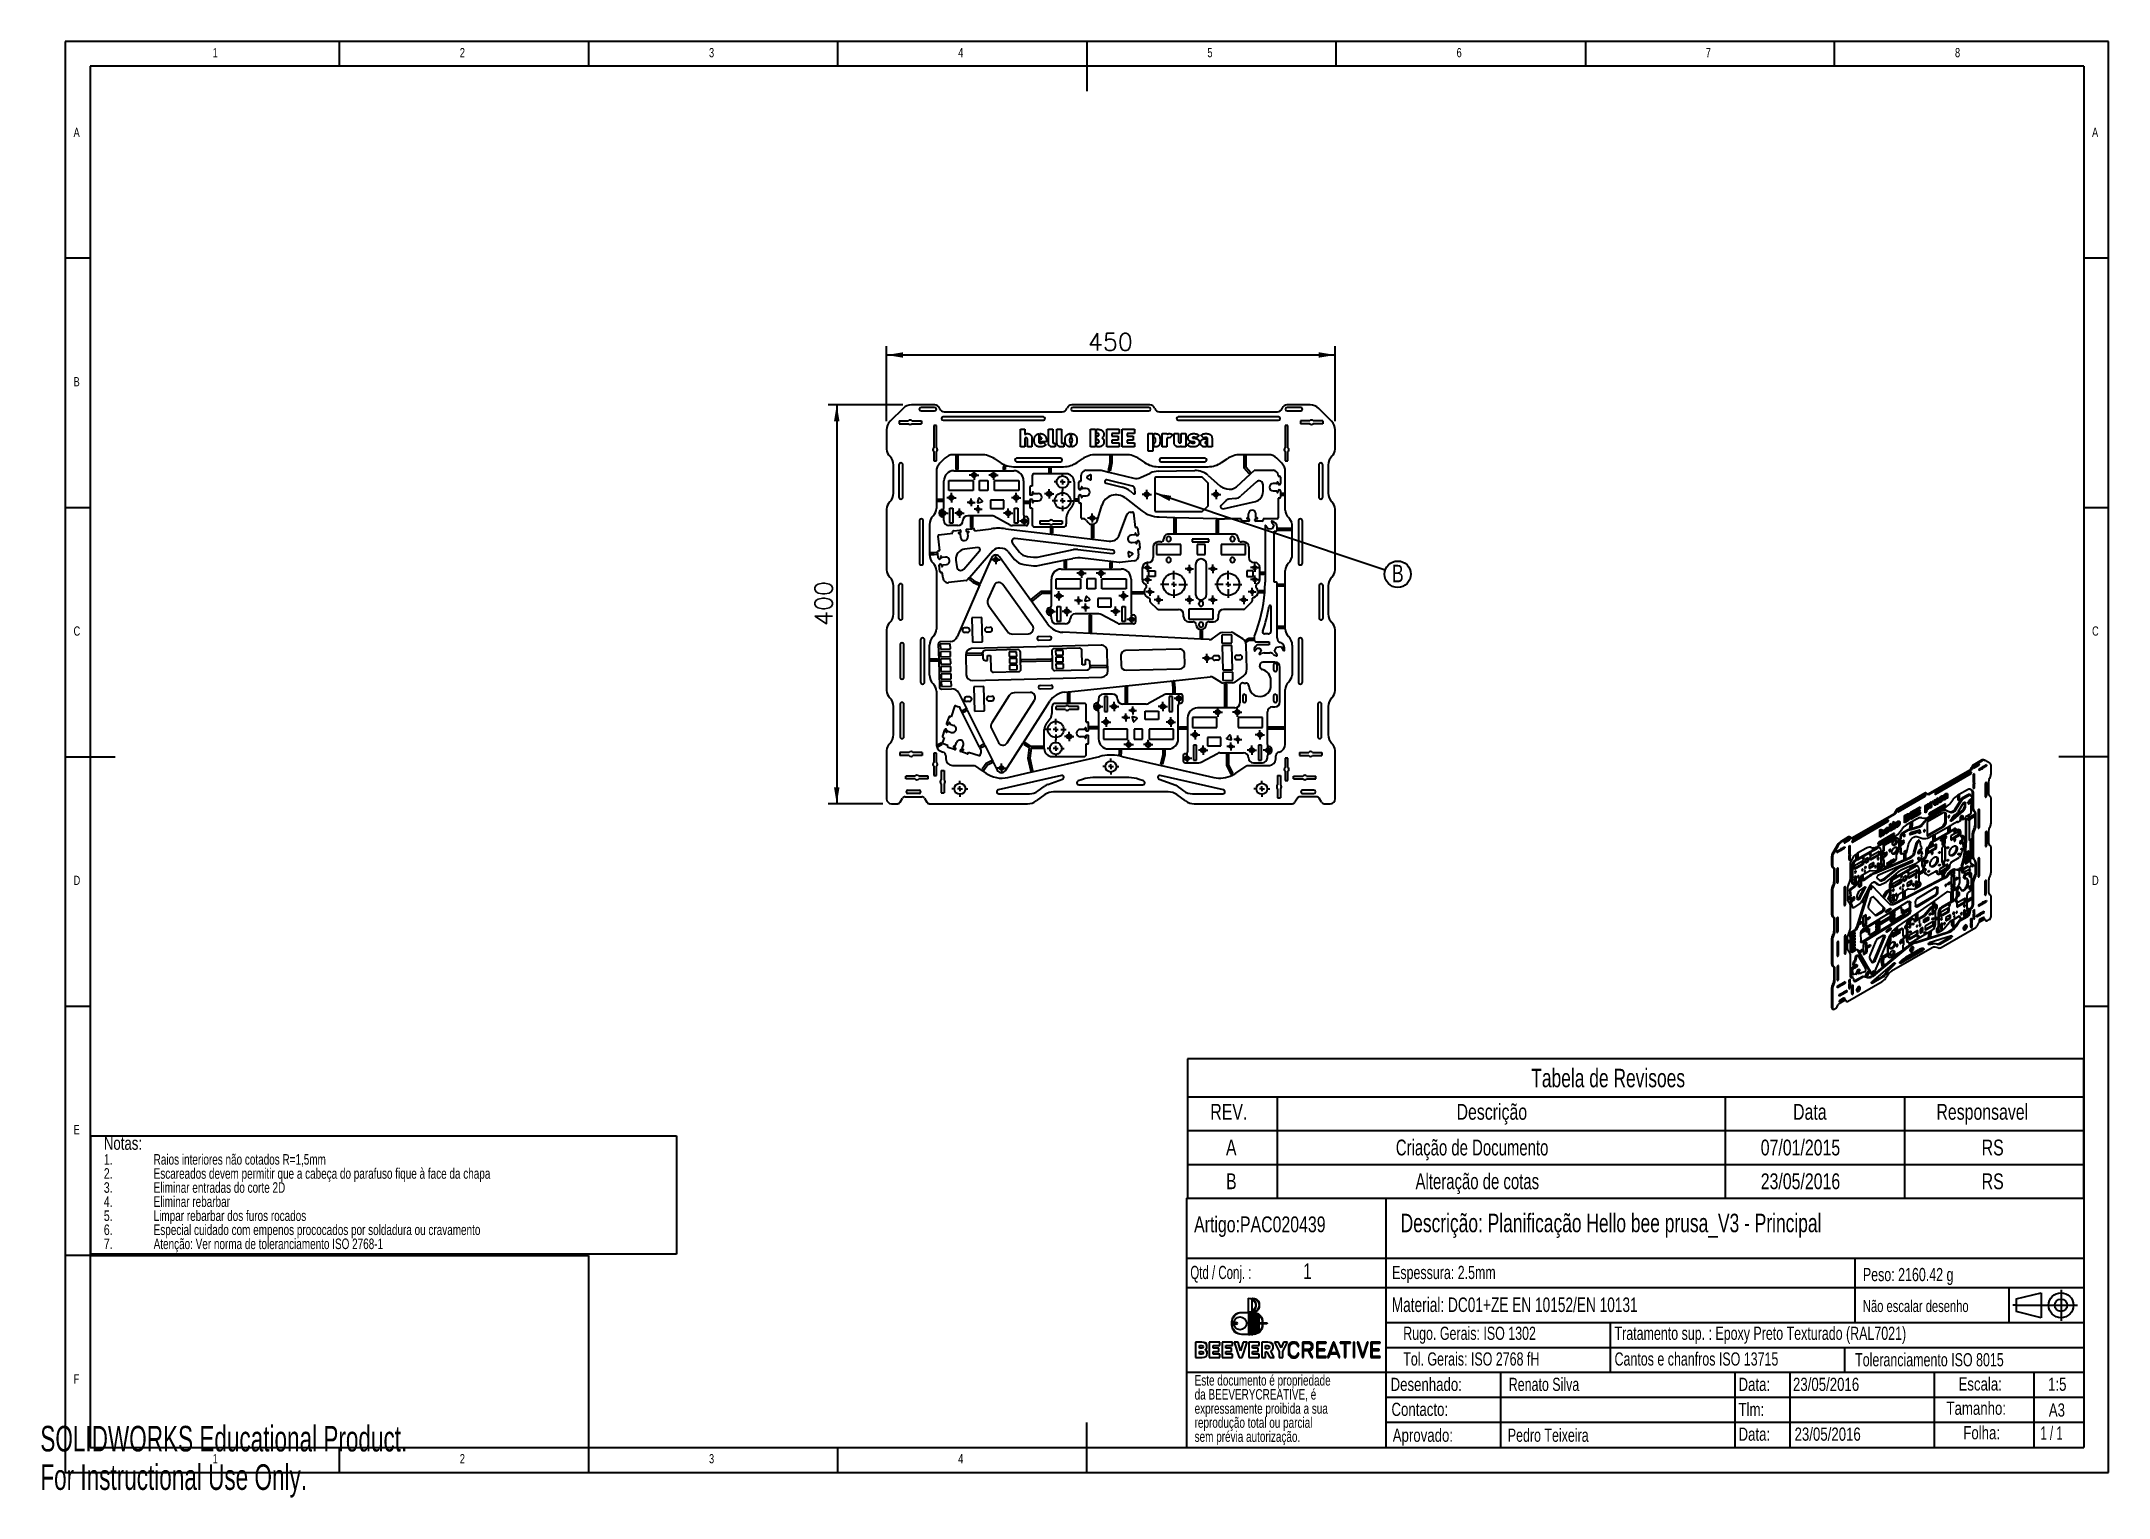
# Model space of a CAD drawing. Header units: millimetres. Extents: x 0 to 415, y 0 to 292.
import ezdxf
from ezdxf.enums import TextEntityAlignment as Align
from ezdxf.lldxf.tags import DXFTag

# ---------------------------------------------------------------- set-up
doc = ezdxf.new("R2010")
doc.units = ezdxf.units.MM
doc.styles.add('SEACAD_txt_shx', font='txt.shx', dxfattribs={"width": 0.75})
tags = doc.linetypes.add('CENTER2', pattern=[28.575, 19.05, -3.175, 3.175, -3.175]).pattern_tags.tags
tags[10:11] = [DXFTag(74, 4), DXFTag(75, 0), DXFTag(340, '0'), DXFTag(46, 0.0), DXFTag(50, 0.0), DXFTag(44, 0.0), DXFTag(45, 0.0)]
tags[8:9] = [DXFTag(74, 4), DXFTag(75, 0), DXFTag(340, '0'), DXFTag(46, 0.0), DXFTag(50, 0.0), DXFTag(44, 0.0), DXFTag(45, 0.0)]
tags[6:7] = [DXFTag(74, 4), DXFTag(75, 0), DXFTag(340, '0'), DXFTag(46, 0.0), DXFTag(50, 0.0), DXFTag(44, 0.0), DXFTag(45, 0.0)]
tags[4:5] = [DXFTag(74, 4), DXFTag(75, 0), DXFTag(340, '0'), DXFTag(46, 0.0), DXFTag(50, 0.0), DXFTag(44, 0.0), DXFTag(45, 0.0)]
doc.dimstyles.new('SLDDIMSTYLE0', dxfattribs={"dimtxt": 3.5, "dimasz": 3.302, "dimexe": 1.75, "dimexo": 1.75, "dimgap": 0.875, "dimtad": 1, "dimlfac": 5, "dimzin": 12, "dimdsep": 46, "dimtxsty": 'SEACAD_txt_shx', "dimblk1": '_SE_FILLED', "dimblk2": '_SE_FILLED', "dimsah": 1, "dimcen": 1.75, "dimadec": 0, "dimazin": 0, "dimtfac": 1, "dimtofl": 0, "dimtmove": 0, "dimatfit": 3, "dimfxl": 1, "dimtolj": 1, "dimtzin": 12, "dimarcsym": 0})

msp = doc.modelspace()

# ---------------------------------------------------------------- texts
at = {"attachment_point": 1, "style": 'SEACAD_txt_shx'}
for s, insert, char_height, width in [('{\\fSETxt|b0||i0||c0|p34;\\C7;\\H1.852083333;\\W0.75;1}', (34.5833, 290.668), 1.852083, 0.823158), ('{\\fSETxt|b0||i0||c0|p34;\\C7;\\H1.852083333;\\W0.75;2}', (84.1667, 290.668), 1.852083, 1.26903), ('{\\fSETxt|b0||i0||c0|p34;\\C7;\\H1.852083333;\\W0.75;3}', (134.1667, 290.668), 1.852083, 1.26903), ('{\\fSETxt|b0||i0||c0|p34;\\C7;\\H1.852083333;\\W0.75;4}', (184.1667, 290.668), 1.852083, 1.26903), ('{\\fSETxt|b0||i0||c0|p34;\\C7;\\H1.852083333;\\W0.75;5}', (234.1667, 290.668), 1.852083, 1.26903), ('{\\fSETxt|b0||i0||c0|p34;\\C7;\\H1.852083333;\\W0.75;6}', (284.1667, 290.668), 1.852083, 1.26903), ('{\\fSETxt|b0||i0||c0|p34;\\C7;\\H1.852083333;\\W0.75;7}', (334.1667, 290.668), 1.852083, 1.26903), ('{\\fSETxt|b0||i0||c0|p34;\\C7;\\H1.852083333;\\W0.75;8}', (384.1667, 290.668), 1.852083, 1.26903), ('{\\fSETxt|b0||i0||c0|p34;\\C7;\\H1.852083333;\\W0.75;A}', (6.6667, 274.668), 1.852083, 1.26903), ('{\\fSETxt|b0||i0||c0|p34;\\C7;\\H1.852083333;\\W0.75;A}', (411.6667, 274.668), 1.852083, 1.26903), ('{\\fSETxt|b0||i0||c0|p34;\\C7;\\H1.852083333;\\W0.75;B}', (6.6667, 224.668), 1.852083, 1.26903), ('{\\fSETxt|b0||i0||c0|p34;\\C7;\\H1.852083333;\\W0.75;C}', (6.6667, 174.668), 1.852083, 1.26903), ('{\\fSETxt|b0||i0||c0|p34;\\C7;\\H1.852083333;\\W0.75;C}', (411.6667, 174.668), 1.852083, 1.26903), ('{\\fSETxt|b0||i0||c0|p34;\\C7;\\H1.852083333;\\W0.75;D}', (6.6667, 124.668), 1.852083, 1.26903), ('{\\fSETxt|b0||i0||c0|p34;\\C7;\\H1.852083333;\\W0.75;D}', (411.6667, 124.668), 1.852083, 1.26903), ('{\\fSETxt|b0||i0||c0|p34;\\C7;\\H1.852083333;\\W0.75;E}', (6.6667, 74.668), 1.852083, 1.26903), ('{\\fSETxt|b0||i0||c0|p34;\\C7;\\H3.175;\\W0.75;Artigo:PAC020439\xa0\xa0\xa0\xa0\xa0\xa0\xa0\xa0\xa0}', (231.5015, 56.3344), 3.175, 50.623621), ('{\\fSETxt|b0||i0||c0|p34;\\C7;\\H3.704166667;\\W0.705;Descrição: Planificação Hello bee prusa_V3 - Principal}', (272.9423, 56.8706), 3.7041667, 122.374701), ('{\\fSETxt|b0||i0||c0|p34;\\C7;\\H2.645833333;\\W0.65048;Qtd / Conj. :}', (230.7397, 46.4201), 2.645833, 19.157803), ('{\\fSETxt|b0||i0||c0|p34;\\C7;\\H3.175;\\W0.75;1}', (253.3674, 46.9562), 3.175, 1.411121), ('{\\fSETxt|b0||i0||c0|p34;\\C7;\\H2.645833333;\\W0.705;Espessura: 2.5mm}', (271.2226, 46.4201), 2.645833, 26.556337), ('{\\fSETxt|b0||i0||c0|p34;\\C7;\\H2.645833333;\\W0.705;Peso: 2160.42 g}', (365.6888, 46.0006), 2.645833, 23.763513), ('{\\fSETxt|b0||i0||c0|p34;\\C7;\\H2.910416667;\\W0.705;Material: DC01+ZE EN 10152/EN 10131}', (271.16, 40.0753), 2.910417, 60.741484), ('{\\fSETxt|b0||i0||c0|p34;\\C7;\\H2.38125;\\W0.705;Não escalar desenho}', (365.6888, 39.5392), 2.38125, 30.16251), ('{\\fSETxt|b0||i0||c0|p34;\\C7;\\H2.645833333;\\W0.705;Rugo. Gerais: ISO 1302}', (273.4641, 34.2232), 2.645833, 34.591831), ('{\\fSETxt|b0||i0||c0|p34;\\C7;\\H2.645833333;\\W0.705;Tratamento sup. : Epoxy Preto Texturado (RAL7021)}', (315.8604, 34.2232), 2.645833, 84.127711), ('{\\fSETxt|b0||i0||c0|p34;\\C7;\\H2.645833333;\\W0.705;Tol. Gerais: ISO 2768 fH}', (273.4641, 29.0689), 2.645833, 38.2666), ('{\\fSETxt|b0||i0||c0|p34;\\C7;\\H2.645833333;\\W0.705;Cantos e chanfros ISO 13715}', (315.8604, 29.0689), 2.645833, 47.037047), ('{\\fSETxt|b0||i0||c0|p34;\\C7;\\H2.645833333;\\W0.705;Toleranciamento ISO 8015}', (364.1356, 28.9147), 2.645833, 39.736507), ('{\\fSETxt|b0||i0||c0|p34;\\C7;\\H1.852083333;\\W0.75;F}', (6.6667, 24.668), 1.852083, 1.26903), ('{\\fSETxt|b0||i0||c0|p34;\\C7;\\H2.645833333;\\W0.75;Desenhado:}', (270.9209, 23.9734), 2.645833, 16.903945), ('{\\fSETxt|b0||i0||c0|p34;\\C7;\\H2.645833333;\\W0.705;Renato Silva}', (294.6333, 23.9734), 2.645833, 19.598775), ('{\\fSETxt|b0||i0||c0|p34;\\C7;\\H2.645833333;\\W0.75;Data:}', (340.7345, 23.9811), 2.645833, 7.839516), ('{\\fSETxt|b0||i0||c0|p34;\\C7;\\H2.645833333;\\W0.75;23/05/2016}', (351.661, 23.9811), 2.645833, 16.805951), ('{\\fSETxt|b0||i0||c0|p34;\\C7;\\H2.645833333;\\W0.75;Escala:}', (384.8755, 24.0555), 2.645833, 10.534346), ('{\\fSETxt|b0||i0||c0|p34;\\C7;\\H2.645833333;\\W0.75;1:5}', (402.8415, 24.0065), 2.645833, 3.576785), ('{\\fSETxt|b0||i0||c0|p34;\\C7;\\H2.645833333;\\W0.75;Contacto:}', (271.102, 18.9667), 2.645833, 15.091059), ('{\\fSETxt|b0||i0||c0|p34;\\C7;\\H2.645833333;\\W0.75;Tlm:}', (340.7345, 18.9442), 2.645833, 5.095689), ('{\\fSETxt|b0||i0||c0|p34;\\C7;\\H2.645833333;\\W0.75;Tamanho:}', (382.4578, 19.1926), 2.645833, 13.278174), ('{\\fSETxt|b0||i0||c0|p34;\\C7;\\H2.645833333;\\W0.75;A3}', (402.9917, 18.8337), 2.645833, 3.625782), ('{\\fSETxt|b0||i0||c0|p34;\\C7;\\H5.1381;\\W0.658;SOLIDWORKS Educational Product.}', (0, 14.3305), 5.1381, 94.38881), ('{\\fSETxt|b0||i0||c0|p34;\\C7;\\H2.645833333;\\W0.75;Aprovado:}', (271.3574, 13.7771), 2.645833, 15.091059), ('{\\fSETxt|b0||i0||c0|p34;\\C7;\\H2.645833333;\\W0.705;Pedro Teixeira}', (294.443, 13.7771), 2.645833, 22.930566), ('{\\fSETxt|b0||i0||c0|p34;\\C7;\\H2.645833333;\\W0.75;Data:}', (340.7345, 13.9919), 2.645833, 7.839516), ('{\\fSETxt|b0||i0||c0|p34;\\C7;\\H2.645833333;\\W0.75;23/05/2016}', (351.9816, 13.9919), 2.645833, 16.805951), ('{\\fSETxt|b0||i0||c0|p34;\\C7;\\H2.645833333;\\W0.75;Folha:}', (385.8344, 14.2748), 2.645833, 8.721461), ('{\\fSETxt|b0||i0||c0|p34;\\C7;\\H2.645833333;\\W0.65;1 / 1}', (401.3035, 14.2089), 2.645833, 6.859578), ('{\\fSETxt|b0||i0||c0|p34;\\C7;\\H1.852083333;\\W0.75;1}', (34.5833, 8.668), 1.852083, 0.823158), ('{\\fSETxt|b0||i0||c0|p34;\\C7;\\H1.852083333;\\W0.75;2}', (84.1667, 8.668), 1.852083, 1.26903), ('{\\fSETxt|b0||i0||c0|p34;\\C7;\\H1.852083333;\\W0.75;3}', (134.1667, 8.668), 1.852083, 1.26903), ('{\\fSETxt|b0||i0||c0|p34;\\C7;\\H1.852083333;\\W0.75;4}', (184.1667, 8.668), 1.852083, 1.26903), ('{\\fSETxt|b0||i0||c0|p34;\\C7;\\H5.1381;\\W0.658;For Instructional Use Only.}', (0, 6.6234), 5.1381, 78.68906)]:
    msp.add_mtext(s, dxfattribs=dict(at, insert=insert, char_height=char_height, width=width))

# ---------------------------------------------------------------- blocks, each defined once
blk = doc.blocks.new('SEANNOT_GROUP')
at = {"linetype": 'Continuous', "lineweight": 35}
blk.add_hatch(color=7, dxfattribs=at).paths.add_polyline_path([(226.91, 200.85), (223.6, 201.38), (226.56, 199.81)])
at = {"color": 7, "linetype": 'Continuous', "lineweight": 35}
blk.add_lwpolyline([(269.85, 185.97), (223.6, 201.38)], dxfattribs=at)
blk = doc.blocks.new('Block41')
at = {"color": 7, "linetype": 'Continuous', "lineweight": 35}
for p, q in [((1.33, 8.76), (11.33, 11.23)), ((1.33, 8.76), (1.33, 3.76)), ((11.33, 11.23), (11.33, 1.23)), ((1.33, 6.26), (0, 6.26)), ((11.33, 1.23), (1.33, 3.76))]:
    blk.add_line(p, q, dxfattribs=at)
at = {"color": 7, "linetype": 'CENTER2', "lineweight": 35}
for p, q in [((19.33, 12.41), (19.33, 0)), ((1.33, 6.26), (25.93, 6.26))]:
    blk.add_line(p, q, dxfattribs=at)
at = {"color": 7, "linetype": 'Continuous', "lineweight": 35}
for radius in [5, 2.5]:
    blk.add_circle((19.33, 6.21), radius, dxfattribs=at)
blk = doc.blocks.new('Logo_2')
at = {"color": 7, "linetype": 'Continuous', "lineweight": 35}
for p, q in [((1032, 1012), (1269, 1012)), ((1032, 1012), (1269, 1012)), ((1183, 1013), (1183, 1328)), ((1183, 1013), (1183, 1328)), ((1217, 1012), (1183, 1012)), ((1183, 1012), (1183, 521)), ((1217, 521), (1217, 1012)), ((1269, 1012), (1250, 1012)), ((1250, 1012), (1250, 521)), ((1260, 1013), (1260, 1328)), ((1260, 1013), (1260, 1328)), ((1260, 1034), (1260, 1308)), ((1260, 1034), (1260, 1308)), ((1284, 522), (1284, 1012)), ((1317, 1006), (1317, 527)), ((1351, 538), (1351, 995)), ((1384, 977), (1384, 557)), ((1417, 584), (1417, 950)), ((1269, 521), (1032, 521)), ((1269, 521), (1032, 521)), ((1183, 521), (1217, 521)), ((1250, 521), (1269, 521)), ((1429, 753), (1429, 781)), ((1429, 781), (1555, 781)), ((1429, 753), (1429, 781)), ((1429, 781), (1555, 781)), ((1555, 753), (1429, 753)), ((1555, 753), (1429, 753)), ((1555, 781), (1555, 780)), ((1555, 781), (1555, 780)), ((1555, 753), (1555, 753)), ((1555, 753), (1555, 753)), ((142, 347), (0, 347)), ((0, 347), (0, 3)), ((142, 347), (0, 347)), ((0, 347), (0, 3)), ((0, 3), (150, 3)), ((0, 3), (150, 3)), ((85, 215), (85, 271)), ((85, 271), (137, 271)), ((85, 215), (85, 271)), ((85, 271), (137, 271)), ((137, 215), (85, 215)), ((137, 215), (85, 215)), ((85, 79), (85, 139)), ((85, 139), (142, 139)), ((85, 79), (85, 139)), ((85, 139), (142, 139)), ((142, 79), (85, 79)), ((142, 79), (85, 79)), ((540, 347), (306, 347)), ((306, 347), (306, 3)), ((540, 347), (306, 347)), ((306, 347), (306, 3)), ((306, 3), (540, 3)), ((306, 3), (540, 3)), ((391, 214), (391, 272)), ((391, 272), (540, 272)), ((391, 214), (391, 272)), ((391, 272), (540, 272)), ((518, 214), (391, 214)), ((518, 214), (391, 214)), ((391, 78), (391, 139)), ((391, 139), (518, 139)), ((391, 78), (391, 139)), ((391, 139), (518, 139)), ((540, 78), (391, 78)), ((540, 78), (391, 78)), ((518, 139), (518, 214)), ((518, 139), (518, 214)), ((540, 272), (540, 347)), ((540, 272), (540, 347)), ((540, 3), (540, 78)), ((540, 3), (540, 78)), ((824, 347), (590, 347)), ((590, 347), (590, 3)), ((824, 347), (590, 347)), ((590, 347), (590, 3)), ((590, 3), (824, 3)), ((590, 3), (824, 3)), ((675, 214), (675, 272)), ((675, 272), (824, 272)), ((675, 214), (675, 272)), ((675, 272), (824, 272)), ((802, 214), (675, 214)), ((802, 214), (675, 214)), ((675, 78), (675, 139)), ((675, 139), (802, 139)), ((675, 78), (675, 139)), ((675, 139), (802, 139)), ((824, 78), (675, 78)), ((824, 78), (675, 78)), ((802, 139), (802, 214)), ((802, 139), (802, 214)), ((824, 272), (824, 347)), ((824, 272), (824, 347)), ((824, 3), (824, 78)), ((824, 3), (824, 78)), ((946, 347), (859, 347)), ((859, 347), (972, 3)), ((946, 347), (859, 347)), ((859, 347), (972, 3)), ((1004, 155), (946, 347)), ((1004, 155), (946, 347)), ((972, 3), (1035, 3)), ((972, 3), (1035, 3)), ((1061, 347), (1004, 155)), ((1061, 347), (1004, 155)), ((1035, 3), (1149, 347)), ((1035, 3), (1149, 347)), ((1149, 347), (1061, 347)), ((1149, 347), (1061, 347)), ((1418, 347), (1184, 347)), ((1184, 347), (1184, 3)), ((1418, 347), (1184, 347)), ((1184, 347), (1184, 3)), ((1184, 3), (1418, 3)), ((1184, 3), (1418, 3)), ((1269, 214), (1269, 272)), ((1269, 272), (1418, 272)), ((1269, 214), (1269, 272)), ((1269, 272), (1418, 272)), ((1396, 214), (1269, 214)), ((1396, 214), (1269, 214)), ((1269, 78), (1269, 139)), ((1269, 139), (1396, 139)), ((1269, 78), (1269, 139)), ((1269, 139), (1396, 139)), ((1418, 78), (1269, 78)), ((1418, 78), (1269, 78)), ((1396, 139), (1396, 214)), ((1396, 139), (1396, 214)), ((1418, 272), (1418, 347)), ((1418, 272), (1418, 347)), ((1418, 3), (1418, 78)), ((1418, 3), (1418, 78)), ((1614, 347), (1478, 347)), ((1478, 347), (1478, 3)), ((1614, 347), (1478, 347)), ((1478, 347), (1478, 3)), ((1478, 3), (1562, 3)), ((1478, 3), (1562, 3)), ((1562, 202), (1562, 271)), ((1562, 271), (1610, 271)), ((1562, 202), (1562, 271)), ((1562, 271), (1610, 271)), ((1610, 202), (1562, 202)), ((1610, 202), (1562, 202)), ((1562, 3), (1562, 131)), ((1562, 131), (1591, 131)), ((1562, 3), (1562, 131)), ((1562, 131), (1591, 131)), ((1591, 131), (1652, 3)), ((1591, 131), (1652, 3)), ((1652, 3), (1750, 3)), ((1652, 3), (1750, 3)), ((1750, 3), (1675, 147)), ((1750, 3), (1675, 147)), ((1850, 347), (1758, 347)), ((1758, 347), (1862, 143)), ((1850, 347), (1758, 347)), ((1758, 347), (1862, 143)), ((1905, 223), (1850, 347)), ((1905, 223), (1850, 347)), ((1862, 143), (1862, 3)), ((1862, 143), (1862, 3)), ((1862, 3), (1947, 3)), ((1862, 3), (1947, 3)), ((1958, 347), (1905, 223)), ((1958, 347), (1905, 223)), ((1947, 143), (2051, 347)), ((1947, 143), (2051, 347)), ((1947, 3), (1947, 143)), ((1947, 3), (1947, 143)), ((2051, 347), (1958, 347)), ((2051, 347), (1958, 347)), ((2277, 249), (2303, 249)), ((2277, 249), (2303, 249)), ((2303, 101), (2278, 101)), ((2303, 101), (2278, 101)), ((2513, 347), (2382, 347)), ((2382, 347), (2382, 3)), ((2513, 347), (2382, 347)), ((2382, 347), (2382, 3)), ((2382, 3), (2409, 3)), ((2382, 3), (2409, 3)), ((2409, 185), (2409, 324)), ((2409, 324), (2510, 324)), ((2409, 185), (2409, 324)), ((2409, 324), (2510, 324)), ((2510, 185), (2409, 185)), ((2510, 185), (2409, 185)), ((2409, 3), (2409, 161)), ((2409, 161), (2503, 161)), ((2409, 3), (2409, 161)), ((2409, 161), (2503, 161)), ((2503, 161), (2585, 3)), ((2503, 161), (2585, 3)), ((2616, 3), (2533, 162)), ((2616, 3), (2533, 162)), ((2585, 3), (2616, 3)), ((2585, 3), (2616, 3)), ((2909, 347), (2700, 347)), ((2700, 347), (2700, 3)), ((2909, 347), (2700, 347)), ((2700, 347), (2700, 3)), ((2700, 3), (2909, 3)), ((2700, 3), (2909, 3)), ((2726, 188), (2726, 324)), ((2726, 324), (2909, 324)), ((2726, 188), (2726, 324)), ((2726, 324), (2909, 324)), ((2882, 188), (2726, 188)), ((2882, 188), (2726, 188)), ((2726, 26), (2726, 165)), ((2726, 165), (2882, 165)), ((2726, 26), (2726, 165)), ((2726, 165), (2882, 165)), ((2909, 26), (2726, 26)), ((2909, 26), (2726, 26)), ((2882, 165), (2882, 188)), ((2882, 165), (2882, 188)), ((2909, 324), (2909, 347)), ((2909, 324), (2909, 347)), ((2909, 3), (2909, 26)), ((2909, 3), (2909, 26)), ((3070, 347), (2943, 3)), ((3070, 347), (2943, 3)), ((2943, 3), (2971, 3)), ((2943, 3), (2971, 3)), ((2971, 3), (3001, 87)), ((2971, 3), (3001, 87)), ((3001, 87), (3161, 87)), ((3001, 87), (3161, 87)), ((3009, 110), (3081, 312)), ((3009, 110), (3081, 312)), ((3153, 110), (3009, 110)), ((3153, 110), (3009, 110)), ((3093, 347), (3070, 347)), ((3093, 347), (3070, 347)), ((3081, 312), (3153, 110)), ((3081, 312), (3153, 110)), ((3219, 3), (3093, 347)), ((3219, 3), (3093, 347)), ((3161, 87), (3191, 3)), ((3161, 87), (3191, 3)), ((3191, 3), (3219, 3)), ((3191, 3), (3219, 3)), ((3451, 347), (3220, 347)), ((3220, 347), (3220, 324)), ((3451, 347), (3220, 347)), ((3220, 347), (3220, 324)), ((3220, 324), (3322, 324)), ((3220, 324), (3322, 324)), ((3322, 324), (3322, 3)), ((3322, 324), (3322, 3)), ((3322, 3), (3348, 3)), ((3322, 3), (3348, 3)), ((3348, 3), (3348, 324)), ((3348, 324), (3451, 324)), ((3348, 3), (3348, 324)), ((3348, 324), (3451, 324)), ((3451, 324), (3451, 347)), ((3451, 324), (3451, 347)), ((3545, 347), (3519, 347)), ((3519, 347), (3519, 3)), ((3545, 347), (3519, 347)), ((3519, 347), (3519, 3)), ((3519, 3), (3545, 3)), ((3519, 3), (3545, 3)), ((3545, 3), (3545, 347)), ((3545, 3), (3545, 347)), ((3630, 347), (3603, 347)), ((3603, 347), (3716, 3)), ((3630, 347), (3603, 347)), ((3603, 347), (3716, 3)), ((3727, 49), (3630, 347)), ((3727, 49), (3630, 347)), ((3716, 3), (3738, 3)), ((3716, 3), (3738, 3)), ((3824, 347), (3727, 49)), ((3824, 347), (3727, 49)), ((3738, 3), (3851, 347)), ((3738, 3), (3851, 347)), ((3851, 347), (3824, 347)), ((3851, 347), (3824, 347)), ((4118, 347), (3909, 347)), ((3909, 347), (3909, 3)), ((4118, 347), (3909, 347)), ((3909, 347), (3909, 3)), ((3909, 3), (4118, 3)), ((3909, 3), (4118, 3)), ((3935, 188), (3935, 324)), ((3935, 324), (4118, 324)), ((3935, 188), (3935, 324)), ((3935, 324), (4118, 324)), ((4091, 188), (3935, 188)), ((4091, 188), (3935, 188)), ((3935, 26), (3935, 165)), ((3935, 165), (4091, 165)), ((3935, 26), (3935, 165)), ((3935, 165), (4091, 165)), ((4118, 26), (3935, 26)), ((4118, 26), (3935, 26)), ((4091, 165), (4091, 188)), ((4091, 165), (4091, 188)), ((4118, 324), (4118, 347)), ((4118, 324), (4118, 347)), ((4118, 3), (4118, 26)), ((4118, 3), (4118, 26))]:
    blk.add_line(p, q, dxfattribs=at)
for points in [[(809, 767), (809, 902), (909, 1012), (1032, 1012)], [(1032, 521), (909, 521), (809, 631), (809, 767), (809, 902), (909, 1012), (1032, 1012)], [(1183, 1328), (1270, 1328), (1341, 1258), (1341, 1171)], [(1183, 1328), (1270, 1328), (1341, 1258), (1341, 1171), (1341, 1084), (1270, 1013), (1183, 1013)], [(1341, 1171), (1341, 1084), (1270, 1013), (1183, 1013)], [(1260, 1328), (1347, 1328), (1418, 1258), (1418, 1171)], [(1260, 1328), (1347, 1328), (1418, 1258), (1418, 1171), (1418, 1084), (1347, 1013), (1260, 1013)], [(1260, 1308), (1308, 1281), (1341, 1230), (1341, 1171)], [(1260, 1308), (1308, 1281), (1341, 1230), (1341, 1171), (1341, 1112), (1308, 1061), (1260, 1034)], [(1418, 1171), (1418, 1084), (1347, 1013), (1260, 1013)], [(1341, 1171), (1341, 1112), (1308, 1061), (1260, 1034)], [(1269, 1012), (1392, 1012), (1492, 902), (1492, 767)], [(1269, 1012), (1392, 1012), (1492, 902), (1492, 767), (1492, 631), (1392, 521), (1269, 521)], [(1284, 1012), (1279, 1012), (1274, 1012), (1269, 1012)], [(1351, 995), (1340, 1000), (1329, 1004), (1317, 1006)], [(1417, 950), (1407, 960), (1396, 969), (1384, 977)], [(1032, 521), (909, 521), (809, 631), (809, 767)], [(1492, 767), (1492, 631), (1392, 521), (1269, 521)], [(1269, 521), (1274, 521), (1279, 522), (1284, 522)], [(1317, 527), (1329, 530), (1340, 534), (1351, 538)], [(1384, 557), (1396, 565), (1407, 574), (1417, 584)], [(1555, 780), (1578, 779), (1594, 773), (1594, 767)], [(1555, 780), (1578, 779), (1594, 773), (1594, 767), (1594, 760), (1578, 755), (1555, 753)], [(1594, 767), (1594, 760), (1578, 755), (1555, 753)], [(137, 271), (161, 271), (168, 257), (168, 243)], [(137, 271), (161, 271), (168, 257), (168, 243)], [(168, 243), (168, 230), (161, 215), (137, 215)], [(168, 243), (168, 230), (161, 215), (137, 215)], [(252, 247), (252, 307), (214, 347), (142, 347)], [(257, 104), (257, 153), (228, 171), (215, 179), (225, 187), (252, 208), (252, 247), (252, 307), (214, 347), (142, 347)], [(142, 139), (165, 139), (172, 124), (172, 109)], [(142, 139), (165, 139), (172, 124), (172, 109)], [(172, 109), (172, 95), (165, 79), (142, 79)], [(172, 109), (172, 95), (165, 79), (142, 79)], [(150, 3), (211, 3), (257, 39), (257, 104)], [(150, 3), (211, 3), (257, 39), (257, 104)], [(215, 179), (225, 187), (252, 208), (252, 247)], [(257, 104), (257, 153), (228, 171), (215, 179)], [(1610, 271), (1633, 271), (1647, 254), (1647, 236)], [(1610, 271), (1633, 271), (1647, 254), (1647, 236)], [(1647, 236), (1647, 218), (1633, 202), (1610, 202)], [(1647, 236), (1647, 218), (1633, 202), (1610, 202)], [(1732, 236), (1732, 293), (1691, 347), (1614, 347)], [(1675, 147), (1703, 160), (1732, 190), (1732, 236), (1732, 293), (1691, 347), (1614, 347)], [(1675, 147), (1703, 160), (1732, 190), (1732, 236)], [(2303, 249), (2292, 312), (2248, 350), (2186, 350), (2154, 350), (2123, 337), (2100, 315), (2069, 283), (2068, 253), (2068, 175), (2068, 97), (2069, 67), (2100, 35), (2123, 13), (2154, 0), (2186, 0), (2247, 0), (2292, 38), (2303, 101)], [(2100, 315), (2069, 283), (2068, 253), (2068, 175)], [(2068, 175), (2068, 97), (2069, 67), (2100, 35)], [(2278, 101), (2268, 53), (2233, 23), (2186, 23), (2162, 23), (2139, 32), (2121, 50), (2097, 74), (2095, 101), (2095, 175), (2095, 249), (2097, 275), (2121, 300), (2139, 318), (2162, 327), (2186, 327), (2233, 327), (2267, 297), (2277, 249)], [(2095, 175), (2095, 249), (2097, 275), (2121, 300)], [(2121, 50), (2097, 74), (2095, 101), (2095, 175)], [(2186, 350), (2154, 350), (2123, 337), (2100, 315)], [(2100, 35), (2123, 13), (2154, 0), (2186, 0)], [(2121, 300), (2139, 318), (2162, 327), (2186, 327)], [(2186, 23), (2162, 23), (2139, 32), (2121, 50)], [(2303, 249), (2292, 312), (2248, 350), (2186, 350)], [(2186, 327), (2233, 327), (2267, 297), (2277, 249)], [(2278, 101), (2268, 53), (2233, 23), (2186, 23)], [(2186, 0), (2247, 0), (2292, 38), (2303, 101)], [(2510, 324), (2554, 324), (2586, 302), (2586, 254)], [(2510, 324), (2554, 324), (2586, 302), (2586, 254)], [(2586, 254), (2586, 207), (2554, 185), (2510, 185)], [(2586, 254), (2586, 207), (2554, 185), (2510, 185)], [(2612, 255), (2612, 315), (2569, 347), (2513, 347)], [(2533, 162), (2581, 170), (2612, 203), (2612, 255), (2612, 315), (2569, 347), (2513, 347)], [(2533, 162), (2581, 170), (2612, 203), (2612, 255)]]:
    blk.add_open_spline(points, degree=3, dxfattribs=at)
for points in [[(849, 767), (849, 846), (913, 911), (993, 911), (1073, 911), (1137, 846), (1137, 767)], [(849, 767), (849, 846), (913, 911), (993, 911), (1073, 911), (1137, 846), (1137, 767)], [(1137, 767), (1137, 687), (1073, 623), (993, 623), (913, 623), (849, 687), (849, 767)], [(1137, 767), (1137, 687), (1073, 623), (993, 623), (913, 623), (849, 687), (849, 767)], [(872, 767), (872, 782), (885, 794), (900, 794), (915, 794), (928, 782), (928, 767)], [(872, 767), (872, 782), (885, 794), (900, 794), (915, 794), (928, 782), (928, 767)], [(928, 767), (928, 752), (915, 739), (900, 739), (885, 739), (872, 752), (872, 767)], [(928, 767), (928, 752), (915, 739), (900, 739), (885, 739), (872, 752), (872, 767)]]:
    blk.add_open_spline(points, degree=3, knots=[0, 0, 0, 0, 0.5, 0.5, 0.5, 1, 1, 1, 1], dxfattribs=at)
blk = doc.blocks.new('SW_NOTE_0')
at = {"color": 7, "linetype": 'Continuous', "lineweight": 35}
for p, q in [((0, 0), (0, 23.68)), ((0, 23.68), (117.5, 23.68)), ((117.5, 23.68), (117.5, 0)), ((117.5, 0), (0, 0))]:
    blk.add_line(p, q, dxfattribs=at)
at = {"attachment_point": 1, "style": 'SEACAD_txt_shx'}
for s, insert, char_height, width in [('{\\fSETxt|b0||i0||c0|p34;\\C7;\\H2.645833333;\\W0.75;Notas:}', (2.62, 23.54), 2.6458, 9.6524), ('{\\fSETxt|b0||i0||c0|p34;\\C7;\\H2.116666667;\\W0.75;2.}', (2.62, 17.21), 2.1167, 1.9207), ('{\\fSETxt|b0||i0||c0|p34;\\C7;\\H2.116666667;\\W0.75;1.}', (2.62, 20.03), 2.1167, 1.4111), ('{\\fSETxt|b0||i0||c0|p34;\\C7;\\H2.116666667;\\W0.705;Raios interiores não cotados R=1,5mm}', (12.62, 20.03), 2.1167, 48.017), ('{\\fSETxt|b0||i0||c0|p34;\\C7;\\H2.116666667;\\W0.705;Escareados devem permitir que a cabeça do parafuso fique à face da chapa}', (12.62, 17.21), 2.11667, 101.4824), ('{\\fSETxt|b0||i0||c0|p34;\\C7;\\H2.116666667;\\W0.75;3.}', (2.62, 14.39), 2.1167, 1.9207), ('{\\fSETxt|b0||i0||c0|p34;\\C7;\\H2.116666667;\\W0.705;Eliminar entradas do corte 2D}', (12.62, 14.39), 2.1167, 39.3543), ('{\\fSETxt|b0||i0||c0|p34;\\C7;\\H2.116666667;\\W0.75;4.}', (2.62, 11.57), 2.1167, 1.9207), ('{\\fSETxt|b0||i0||c0|p34;\\C7;\\H2.116666667;\\W0.75;5.}', (2.62, 8.74), 2.1167, 1.9207), ('{\\fSETxt|b0||i0||c0|p34;\\C7;\\H2.116666667;\\W0.705;Eliminar rebarbar}', (12.62, 11.57), 2.1167, 21.9506), ('{\\fSETxt|b0||i0||c0|p34;\\C7;\\H2.116666667;\\W0.705;Limpar rebarbar dos furos rocados}', (12.62, 8.74), 2.1167, 46.8803), ('{\\fSETxt|b0||i0||c0|p34;\\C7;\\H2.116666667;\\W0.75;6.}', (2.62, 5.92), 2.1167, 1.9207), ('{\\fSETxt|b0||i0||c0|p34;\\C7;\\H2.116666667;\\W0.705;Especial cuidado com empenos prococados por soldadura ou cravamento}', (12.62, 5.92), 2.11667, 93.7213), ('{\\fSETxt|b0||i0||c0|p34;\\C7;\\H2.116666667;\\W0.75;7.}', (2.62, 3.1), 2.1167, 1.9207), ('{\\fSETxt|b0||i0||c0|p34;\\C7;\\H2.116666667;\\W0.705;Atenção: Ver norma de toleranciamento ISO 2768-1}', (12.62, 3.1), 2.1167, 66.3614)]:
    blk.add_mtext(s, dxfattribs=dict(at, insert=insert, char_height=char_height, width=width))
blk = doc.blocks.new('SW_NOTE_1')
at = {"char_height": 2.1167, "attachment_point": 1, "style": 'SEACAD_txt_shx'}
for s, insert, width in [('{\\fSETxt|b0||i0||c0|p34;\\C7;\\H2.116666667;\\W0.705;da BEEVERYCREATIVE, é}', (0, 8.47), 30.1429), ('{\\fSETxt|b0||i0||c0|p34;\\C7;\\H2.116666667;\\W0.705;Este documento é propriedade}', (0, 11.29), 39.6287), ('{\\fSETxt|b0||i0||c0|p34;\\C7;\\H2.116666667;\\W0.705;expressamente proibida a sua}', (0, 5.64), 38.6488), ('{\\fSETxt|b0||i0||c0|p34;\\C7;\\H2.116666667;\\W0.705;sem prévia autorização.}', (0, 0), 30.4173), ('{\\fSETxt|b0||i0||c0|p34;\\C7;\\H2.116666667;\\W0.705;reprodução total ou parcial}', (0, 2.82), 36.6889)]:
    blk.add_mtext(s, dxfattribs=dict(at, insert=insert, width=width))
blk = doc.blocks.new('SW_TABLEANNOTATION_0')
at = {"color": 7, "linetype": 'Continuous', "lineweight": 35}
for p, q in [((0, 27.91), (0, 0)), ((179.83, 27.91), (0, 27.91)), ((179.83, 0), (179.83, 27.91)), ((0, 20.31), (179.83, 20.31)), ((17.98, 20.31), (17.98, 13.54)), ((107.9, 20.31), (107.9, 13.54)), ((143.86, 20.31), (143.86, 13.54)), ((0, 13.54), (179.83, 13.54)), ((17.98, 13.54), (17.98, 0)), ((107.9, 13.54), (107.9, 0)), ((143.86, 13.54), (143.86, 0)), ((0, 6.77), (179.83, 6.77)), ((0, 0), (179.83, 0))]:
    blk.add_line(p, q, dxfattribs=at)
at = {"attachment_point": 1, "style": 'SEACAD_txt_shx'}
for s, insert, char_height, width in [('{\\fSETxt|b0||i0||c0|p34;\\C7;\\H3.704166667;\\W0.705;Tabela de Revisoes}', (68.97, 25.94), 3.7042, 42.6665), ('{\\fSETxt|b0||i0||c0|p34;\\C7;\\H3.175;\\W0.75;REV.}', (4.58, 18.9), 3.175, 7.9375), ('{\\fSETxt|b0||i0||c0|p34;\\C7;\\H3.175;\\W0.75;Descrição}', (53.99, 18.9), 3.175, 18.1093), ('{\\fSETxt|b0||i0||c0|p34;\\C7;\\H3.175;\\W0.75;Data}', (121.51, 18.9), 3.175, 8.7019), ('{\\fSETxt|b0||i0||c0|p34;\\C7;\\H3.175;\\W0.75;Responsavel}', (150.27, 18.9), 3.175, 22.813), ('{\\fSETxt|b0||i0||c0|p34;\\C7;\\H3.175;\\W0.75;A}', (7.72, 11.74), 3.175, 2.1755), ('{\\fSETxt|b0||i0||c0|p34;\\C7;\\H3.175;\\W0.705;Criação de Documento}', (41.8, 11.74), 3.175, 42.0394), ('{\\fSETxt|b0||i0||c0|p34;\\C7;\\H3.175;\\W0.75;07/01/2015}', (115.02, 11.74), 3.175, 18.9912), ('{\\fSETxt|b0||i0||c0|p34;\\C7;\\H3.175;\\W0.75;RS}', (159.35, 11.74), 3.175, 4.3509), ('{\\fSETxt|b0||i0||c0|p34;\\C7;\\H3.175;\\W0.75;B}', (7.74, 4.97), 3.175, 2.1755), ('{\\fSETxt|b0||i0||c0|p34;\\C7;\\H3.175;\\W0.705;Alteração de cotas}', (45.76, 4.97), 3.175, 38.0412), ('{\\fSETxt|b0||i0||c0|p34;\\C7;\\H3.175;\\W0.75;23/05/2016}', (115.02, 4.97), 3.175, 20.1671), ('{\\fSETxt|b0||i0||c0|p34;\\C7;\\H3.175;\\W0.75;RS}', (159.35, 4.97), 3.175, 4.3509)]:
    blk.add_mtext(s, dxfattribs=dict(at, insert=insert, char_height=char_height, width=width))
blk = doc.blocks.new('DMBLK7')
at = {"linetype": 'Continuous', "lineweight": 35}
for points in [[(173.1, 229.65), (169.8, 229.1), (173.1, 228.55)], [(256.5, 229.65), (256.5, 228.55), (259.8, 229.1)]]:
    blk.add_hatch(color=7, dxfattribs=at).paths.add_polyline_path(points)
at = {"color": 7, "linetype": 'Continuous', "lineweight": 35}
for p, q in [((169.8, 215.85), (169.8, 230.85)), ((169.8, 229.1), (259.8, 229.1)), ((259.8, 215.85), (259.8, 230.85))]:
    blk.add_line(p, q, dxfattribs=at)
at = {"color": 7, "linetype": 'Continuous', "lineweight": 35, "style": 'SEACAD_txt_shx'}
blk.add_text('450', height=3.5, dxfattribs=at).set_placement((210.2, 233.47), align=Align.TOP_LEFT)
blk = doc.blocks.new('_SE_FILLED')
at = {"color": 0}
blk.add_line((0, 0), (-1, 0), dxfattribs=at)
blk.add_solid([(0, 0), (-1, -0.1665), (-1, 0.1665), (0, 0)], dxfattribs=at)
blk = doc.blocks.new('DMBLK8')
at = {"linetype": 'Continuous', "lineweight": 35}
for points in [[(159.25, 215.8), (160.35, 215.8), (159.8, 219.1)], [(159.25, 142.4), (159.8, 139.1), (160.35, 142.4)]]:
    blk.add_hatch(color=7, dxfattribs=at).paths.add_polyline_path(points)
at = {"color": 7, "linetype": 'Continuous', "lineweight": 35}
for p, q in [((173.04, 219.1), (158.05, 219.1)), ((159.8, 219.1), (159.8, 139.1)), ((169.05, 139.1), (158.05, 139.1))]:
    blk.add_line(p, q, dxfattribs=at)
at = {"color": 7, "linetype": 'Continuous', "lineweight": 35, "style": 'SEACAD_txt_shx'}
blk.add_text('400', height=3.5, rotation=90, dxfattribs=at).set_placement((155.42, 174.76), align=Align.TOP_LEFT)
blk = doc.blocks.new('SW_NOTE_2')
at = {"color": 7, "linetype": 'Continuous', "lineweight": 35}
blk.add_circle((2.64, 2.64), 2.64, dxfattribs=at)
at = {"insert": (2.66, 4.53), "char_height": 3.5, "width": 2.3982, "attachment_point": 2, "style": 'SEACAD_txt_shx'}
blk.add_mtext('{\\fSETxt|b0||i0||c0|p34;\\C7;\\H3.5;\\W0.75;B}', dxfattribs=at)
blk = doc.blocks.new('SW_CENTERMARKSYMBOL_0')
at = {"color": 7, "linetype": 'Continuous', "lineweight": 35}
for p, q in [((0.3, 0.8), (0, 0.8)), ((0.8, 0.8), (0.3, 0.8)), ((0.8, 1.3), (0.8, 1.6)), ((0.8, 0.8), (0.8, 1.3)), ((0.8, 0.8), (0.8, 0.3)), ((0.8, 0.8), (1.3, 0.8)), ((0.8, 0.3), (0.8, 0)), ((1.3, 0.8), (1.6, 0.8))]:
    blk.add_line(p, q, dxfattribs=at)
blk = doc.blocks.new('SW_CENTERMARKSYMBOL_1')
at = {"color": 7, "linetype": 'Continuous', "lineweight": 35}
for p, q in [((0.3, 0.8), (0, 0.8)), ((0.8, 0.8), (0.3, 0.8)), ((0.8, 1.3), (0.8, 1.6)), ((0.8, 0.8), (0.8, 1.3)), ((0.8, 0.8), (0.8, 0.3)), ((0.8, 0.8), (1.3, 0.8)), ((0.8, 0.3), (0.8, 0)), ((1.3, 0.8), (1.6, 0.8))]:
    blk.add_line(p, q, dxfattribs=at)
blk = doc.blocks.new('SW_CENTERMARKSYMBOL_2')
at = {"color": 7, "linetype": 'Continuous', "lineweight": 35}
for p, q in [((0.44, 0.94), (0, 0.94)), ((0.94, 0.94), (0.44, 0.94)), ((0.94, 1.44), (0.94, 1.88)), ((0.94, 0.94), (0.94, 1.44)), ((0.94, 0.94), (0.94, 0.44)), ((0.94, 0.94), (1.44, 0.94)), ((0.94, 0.44), (0.94, 0)), ((1.44, 0.94), (1.88, 0.94))]:
    blk.add_line(p, q, dxfattribs=at)
blk = doc.blocks.new('SW_CENTERMARKSYMBOL_3')
at = {"color": 7, "linetype": 'Continuous', "lineweight": 35}
for p, q in [((0.44, 0.94), (0, 0.94)), ((0.94, 0.94), (0.44, 0.94)), ((0.94, 1.44), (0.94, 1.88)), ((0.94, 0.94), (0.94, 1.44)), ((0.94, 0.94), (0.94, 0.44)), ((0.94, 0.94), (1.44, 0.94)), ((0.94, 0.44), (0.94, 0)), ((1.44, 0.94), (1.88, 0.94))]:
    blk.add_line(p, q, dxfattribs=at)
blk = doc.blocks.new('SW_CENTERMARKSYMBOL_4')
at = {"color": 7, "linetype": 'Continuous', "lineweight": 35}
for p, q in [((0.44, 0.94), (0, 0.94)), ((0.94, 0.94), (0.44, 0.94)), ((0.94, 1.44), (0.94, 1.88)), ((0.94, 0.94), (0.94, 1.44)), ((0.94, 0.94), (0.94, 0.44)), ((0.94, 0.94), (1.44, 0.94)), ((0.94, 0.44), (0.94, 0)), ((1.44, 0.94), (1.88, 0.94))]:
    blk.add_line(p, q, dxfattribs=at)
blk = doc.blocks.new('SW_CENTERMARKSYMBOL_5')
at = {"color": 7, "linetype": 'Continuous', "lineweight": 35}
for p, q in [((0.44, 0.94), (0, 0.94)), ((0.94, 0.94), (0.44, 0.94)), ((0.94, 1.44), (0.94, 1.88)), ((0.94, 0.94), (0.94, 1.44)), ((0.94, 0.94), (0.94, 0.44)), ((0.94, 0.94), (1.44, 0.94)), ((0.94, 0.44), (0.94, 0)), ((1.44, 0.94), (1.88, 0.94))]:
    blk.add_line(p, q, dxfattribs=at)
blk = doc.blocks.new('SW_CENTERMARKSYMBOL_6')
at = {"color": 7, "linetype": 'Continuous', "lineweight": 35}
for p, q in [((0.44, 0.94), (0, 0.94)), ((0.94, 0.94), (0.44, 0.94)), ((0.94, 1.44), (0.94, 1.88)), ((0.94, 0.94), (0.94, 1.44)), ((0.94, 0.94), (0.94, 0.44)), ((0.94, 0.94), (1.44, 0.94)), ((0.94, 0.44), (0.94, 0)), ((1.44, 0.94), (1.88, 0.94))]:
    blk.add_line(p, q, dxfattribs=at)
blk = doc.blocks.new('SW_CENTERMARKSYMBOL_7')
at = {"color": 7, "linetype": 'Continuous', "lineweight": 35}
for p, q in [((0.44, 0.94), (0, 0.94)), ((0.94, 0.94), (0.44, 0.94)), ((0.94, 1.44), (0.94, 1.88)), ((0.94, 0.94), (0.94, 1.44)), ((0.94, 0.94), (0.94, 0.44)), ((0.94, 0.94), (1.44, 0.94)), ((0.94, 0.44), (0.94, 0)), ((1.44, 0.94), (1.88, 0.94))]:
    blk.add_line(p, q, dxfattribs=at)
blk = doc.blocks.new('SW_CENTERMARKSYMBOL_8')
at = {"color": 7, "linetype": 'Continuous', "lineweight": 35}
for p, q in [((0.44, 0.94), (0, 0.94)), ((0.94, 0.94), (0.44, 0.94)), ((0.94, 1.44), (0.94, 1.88)), ((0.94, 0.94), (0.94, 1.44)), ((0.94, 0.94), (0.94, 0.44)), ((0.94, 0.94), (1.44, 0.94)), ((0.94, 0.44), (0.94, 0)), ((1.44, 0.94), (1.88, 0.94))]:
    blk.add_line(p, q, dxfattribs=at)
blk = doc.blocks.new('SW_CENTERMARKSYMBOL_9')
at = {"color": 7, "linetype": 'Continuous', "lineweight": 35}
for p, q in [((0.44, 0.94), (0, 0.94)), ((0.94, 0.94), (0.44, 0.94)), ((0.94, 1.44), (0.94, 1.88)), ((0.94, 0.94), (0.94, 1.44)), ((0.94, 0.94), (0.94, 0.44)), ((0.94, 0.94), (1.44, 0.94)), ((0.94, 0.44), (0.94, 0)), ((1.44, 0.94), (1.88, 0.94))]:
    blk.add_line(p, q, dxfattribs=at)
blk = doc.blocks.new('SW_CENTERMARKSYMBOL_10')
at = {"color": 7, "linetype": 'Continuous', "lineweight": 35}
for p, q in [((2.1, 3.1), (2.1, 4.2)), ((1.1, 2.1), (0, 2.1)), ((2.1, 2.1), (1.6, 2.1)), ((2.1, 2.1), (2.1, 2.6)), ((2.1, 2.1), (2.1, 1.6)), ((2.1, 2.1), (2.6, 2.1)), ((2.1, 1.1), (2.1, 0)), ((3.1, 2.1), (4.2, 2.1))]:
    blk.add_line(p, q, dxfattribs=at)
blk = doc.blocks.new('SW_CENTERMARKSYMBOL_11')
at = {"color": 7, "linetype": 'Continuous', "lineweight": 35}
for p, q in [((0.7, 1.7), (0, 1.7)), ((1.7, 1.7), (1.2, 1.7)), ((1.7, 2.7), (1.7, 3.4)), ((1.7, 1.7), (1.7, 2.2)), ((1.7, 1.7), (1.7, 1.2)), ((1.7, 1.7), (2.2, 1.7)), ((1.7, 0.7), (1.7, 0)), ((2.7, 1.7), (3.4, 1.7))]:
    blk.add_line(p, q, dxfattribs=at)
blk = doc.blocks.new('SW_CENTERMARKSYMBOL_12')
at = {"color": 7, "linetype": 'Continuous', "lineweight": 35}
for p, q in [((0.45, 0.95), (0, 0.95)), ((0.95, 0.95), (0.45, 0.95)), ((0.95, 1.45), (0.95, 1.9)), ((0.95, 0.95), (0.95, 1.45)), ((0.95, 0.95), (0.95, 0.45)), ((0.95, 0.95), (1.45, 0.95)), ((0.95, 0.45), (0.95, 0)), ((1.45, 0.95), (1.9, 0.95))]:
    blk.add_line(p, q, dxfattribs=at)
blk = doc.blocks.new('SW_CENTERMARKSYMBOL_13')
at = {"color": 7, "linetype": 'Continuous', "lineweight": 35}
for p, q in [((0.44, 0.94), (0, 0.94)), ((0.94, 0.94), (0.44, 0.94)), ((0.94, 1.44), (0.94, 1.88)), ((0.94, 0.94), (0.94, 1.44)), ((0.94, 0.94), (0.94, 0.44)), ((0.94, 0.94), (1.44, 0.94)), ((0.94, 0.44), (0.94, 0)), ((1.44, 0.94), (1.88, 0.94))]:
    blk.add_line(p, q, dxfattribs=at)
blk = doc.blocks.new('SW_CENTERMARKSYMBOL_14')
at = {"color": 7, "linetype": 'Continuous', "lineweight": 35}
for p, q in [((0.44, 0.94), (0, 0.94)), ((0.94, 0.94), (0.44, 0.94)), ((0.94, 1.44), (0.94, 1.88)), ((0.94, 0.94), (0.94, 1.44)), ((0.94, 0.94), (0.94, 0.44)), ((0.94, 0.94), (1.44, 0.94)), ((0.94, 0.44), (0.94, 0)), ((1.44, 0.94), (1.88, 0.94))]:
    blk.add_line(p, q, dxfattribs=at)
blk = doc.blocks.new('SW_CENTERMARKSYMBOL_15')
at = {"color": 7, "linetype": 'Continuous', "lineweight": 35}
for p, q in [((0.44, 0.94), (0, 0.94)), ((0.94, 0.94), (0.44, 0.94)), ((0.94, 1.44), (0.94, 1.88)), ((0.94, 0.94), (0.94, 1.44)), ((0.94, 0.94), (0.94, 0.44)), ((0.94, 0.94), (1.44, 0.94)), ((0.94, 0.44), (0.94, 0)), ((1.44, 0.94), (1.88, 0.94))]:
    blk.add_line(p, q, dxfattribs=at)
blk = doc.blocks.new('SW_CENTERMARKSYMBOL_16')
at = {"color": 7, "linetype": 'Continuous', "lineweight": 35}
for p, q in [((0.44, 0.94), (0, 0.94)), ((0.94, 0.94), (0.44, 0.94)), ((0.94, 1.44), (0.94, 1.88)), ((0.94, 0.94), (0.94, 1.44)), ((0.94, 0.94), (0.94, 0.44)), ((0.94, 0.94), (1.44, 0.94)), ((0.94, 0.44), (0.94, 0)), ((1.44, 0.94), (1.88, 0.94))]:
    blk.add_line(p, q, dxfattribs=at)
blk = doc.blocks.new('SW_CENTERMARKSYMBOL_17')
at = {"color": 7, "linetype": 'Continuous', "lineweight": 35}
for p, q in [((0.44, 0.94), (0, 0.94)), ((0.94, 0.94), (0.44, 0.94)), ((0.94, 1.44), (0.94, 1.88)), ((0.94, 0.94), (0.94, 1.44)), ((0.94, 0.94), (0.94, 0.44)), ((0.94, 0.94), (1.44, 0.94)), ((0.94, 0.44), (0.94, 0)), ((1.44, 0.94), (1.88, 0.94))]:
    blk.add_line(p, q, dxfattribs=at)
blk = doc.blocks.new('SW_CENTERMARKSYMBOL_18')
at = {"color": 7, "linetype": 'Continuous', "lineweight": 35}
for p, q in [((0.44, 0.94), (0, 0.94)), ((0.94, 0.94), (0.44, 0.94)), ((0.94, 1.44), (0.94, 1.88)), ((0.94, 0.94), (0.94, 1.44)), ((0.94, 0.94), (0.94, 0.44)), ((0.94, 0.94), (1.44, 0.94)), ((0.94, 0.44), (0.94, 0)), ((1.44, 0.94), (1.88, 0.94))]:
    blk.add_line(p, q, dxfattribs=at)
blk = doc.blocks.new('SW_CENTERMARKSYMBOL_19')
at = {"color": 7, "linetype": 'Continuous', "lineweight": 35}
for p, q in [((0.44, 0.94), (0, 0.94)), ((0.94, 0.94), (0.44, 0.94)), ((0.94, 1.44), (0.94, 1.88)), ((0.94, 0.94), (0.94, 1.44)), ((0.94, 0.94), (0.94, 0.44)), ((0.94, 0.94), (1.44, 0.94)), ((0.94, 0.44), (0.94, 0)), ((1.44, 0.94), (1.88, 0.94))]:
    blk.add_line(p, q, dxfattribs=at)
blk = doc.blocks.new('SW_CENTERMARKSYMBOL_20')
at = {"color": 7, "linetype": 'Continuous', "lineweight": 35}
for p, q in [((0.44, 0.94), (0, 0.94)), ((0.94, 0.94), (0.44, 0.94)), ((0.94, 1.44), (0.94, 1.88)), ((0.94, 0.94), (0.94, 1.44)), ((0.94, 0.94), (0.94, 0.44)), ((0.94, 0.94), (1.44, 0.94)), ((0.94, 0.44), (0.94, 0)), ((1.44, 0.94), (1.88, 0.94))]:
    blk.add_line(p, q, dxfattribs=at)
blk = doc.blocks.new('SW_CENTERMARKSYMBOL_21')
at = {"color": 7, "linetype": 'Continuous', "lineweight": 35}
for p, q in [((0.3, 0.8), (0, 0.8)), ((0.8, 0.8), (0.3, 0.8)), ((0.8, 1.3), (0.8, 1.6)), ((0.8, 0.8), (0.8, 1.3)), ((0.8, 0.8), (0.8, 0.3)), ((0.8, 0.8), (1.3, 0.8)), ((0.8, 0.3), (0.8, 0)), ((1.3, 0.8), (1.6, 0.8))]:
    blk.add_line(p, q, dxfattribs=at)
blk = doc.blocks.new('SW_CENTERMARKSYMBOL_22')
at = {"color": 7, "linetype": 'Continuous', "lineweight": 35}
for p, q in [((0.3, 0.8), (0, 0.8)), ((0.8, 0.8), (0.3, 0.8)), ((0.8, 1.3), (0.8, 1.6)), ((0.8, 0.8), (0.8, 1.3)), ((0.8, 0.8), (0.8, 0.3)), ((0.8, 0.8), (1.3, 0.8)), ((0.8, 0.3), (0.8, 0)), ((1.3, 0.8), (1.6, 0.8))]:
    blk.add_line(p, q, dxfattribs=at)
blk = doc.blocks.new('SW_CENTERMARKSYMBOL_23')
at = {"color": 7, "linetype": 'Continuous', "lineweight": 35}
for p, q in [((0.44, 0.94), (0, 0.94)), ((0.94, 0.94), (0.44, 0.94)), ((0.94, 1.44), (0.94, 1.88)), ((0.94, 0.94), (0.94, 1.44)), ((0.94, 0.94), (0.94, 0.44)), ((0.94, 0.94), (1.44, 0.94)), ((0.94, 0.44), (0.94, 0)), ((1.44, 0.94), (1.88, 0.94))]:
    blk.add_line(p, q, dxfattribs=at)
blk = doc.blocks.new('SW_CENTERMARKSYMBOL_24')
at = {"color": 7, "linetype": 'Continuous', "lineweight": 35}
for p, q in [((0.44, 0.94), (0, 0.94)), ((0.94, 0.94), (0.44, 0.94)), ((0.94, 1.44), (0.94, 1.88)), ((0.94, 0.94), (0.94, 1.44)), ((0.94, 0.94), (0.94, 0.44)), ((0.94, 0.94), (1.44, 0.94)), ((0.94, 0.44), (0.94, 0)), ((1.44, 0.94), (1.88, 0.94))]:
    blk.add_line(p, q, dxfattribs=at)
blk = doc.blocks.new('SW_CENTERMARKSYMBOL_25')
at = {"color": 7, "linetype": 'Continuous', "lineweight": 35}
for p, q in [((0.44, 0.94), (0, 0.94)), ((0.94, 0.94), (0.44, 0.94)), ((0.94, 1.44), (0.94, 1.88)), ((0.94, 0.94), (0.94, 1.44)), ((0.94, 0.94), (0.94, 0.44)), ((0.94, 0.94), (1.44, 0.94)), ((0.94, 0.44), (0.94, 0)), ((1.44, 0.94), (1.88, 0.94))]:
    blk.add_line(p, q, dxfattribs=at)
blk = doc.blocks.new('SW_CENTERMARKSYMBOL_26')
at = {"color": 7, "linetype": 'Continuous', "lineweight": 35}
for p, q in [((0.44, 0.94), (0, 0.94)), ((0.94, 0.94), (0.44, 0.94)), ((0.94, 1.44), (0.94, 1.88)), ((0.94, 0.94), (0.94, 1.44)), ((0.94, 0.94), (0.94, 0.44)), ((0.94, 0.94), (1.44, 0.94)), ((0.94, 0.44), (0.94, 0)), ((1.44, 0.94), (1.88, 0.94))]:
    blk.add_line(p, q, dxfattribs=at)
blk = doc.blocks.new('SW_CENTERMARKSYMBOL_27')
at = {"color": 7, "linetype": 'Continuous', "lineweight": 35}
for p, q in [((0.44, 0.94), (0, 0.94)), ((0.94, 0.94), (0.44, 0.94)), ((0.94, 1.44), (0.94, 1.88)), ((0.94, 0.94), (0.94, 1.44)), ((0.94, 0.94), (0.94, 0.44)), ((0.94, 0.94), (1.44, 0.94)), ((0.94, 0.44), (0.94, 0)), ((1.44, 0.94), (1.88, 0.94))]:
    blk.add_line(p, q, dxfattribs=at)
blk = doc.blocks.new('SW_CENTERMARKSYMBOL_28')
at = {"color": 7, "linetype": 'Continuous', "lineweight": 35}
for p, q in [((0.44, 0.94), (0, 0.94)), ((0.94, 0.94), (0.44, 0.94)), ((0.94, 1.44), (0.94, 1.88)), ((0.94, 0.94), (0.94, 1.44)), ((0.94, 0.94), (0.94, 0.44)), ((0.94, 0.94), (1.44, 0.94)), ((0.94, 0.44), (0.94, 0)), ((1.44, 0.94), (1.88, 0.94))]:
    blk.add_line(p, q, dxfattribs=at)
blk = doc.blocks.new('SW_CENTERMARKSYMBOL_29')
at = {"color": 7, "linetype": 'Continuous', "lineweight": 35}
for p, q in [((0.44, 0.94), (0, 0.94)), ((0.94, 0.94), (0.44, 0.94)), ((0.94, 1.44), (0.94, 1.88)), ((0.94, 0.94), (0.94, 1.44)), ((0.94, 0.94), (0.94, 0.44)), ((0.94, 0.94), (1.44, 0.94)), ((0.94, 0.44), (0.94, 0)), ((1.44, 0.94), (1.88, 0.94))]:
    blk.add_line(p, q, dxfattribs=at)
blk = doc.blocks.new('SW_CENTERMARKSYMBOL_30')
at = {"color": 7, "linetype": 'Continuous', "lineweight": 35}
for p, q in [((0.44, 0.94), (0, 0.94)), ((0.94, 0.94), (0.44, 0.94)), ((0.94, 1.44), (0.94, 1.88)), ((0.94, 0.94), (0.94, 1.44)), ((0.94, 0.94), (0.94, 0.44)), ((0.94, 0.94), (1.44, 0.94)), ((0.94, 0.44), (0.94, 0)), ((1.44, 0.94), (1.88, 0.94))]:
    blk.add_line(p, q, dxfattribs=at)
blk = doc.blocks.new('SW_CENTERMARKSYMBOL_31')
at = {"color": 7, "linetype": 'Continuous', "lineweight": 35}
for p, q in [((0.3, 0.8), (0, 0.8)), ((0.8, 0.8), (0.3, 0.8)), ((0.8, 1.3), (0.8, 1.6)), ((0.8, 0.8), (0.8, 1.3)), ((0.8, 0.8), (0.8, 0.3)), ((0.8, 0.8), (1.3, 0.8)), ((0.8, 0.3), (0.8, 0)), ((1.3, 0.8), (1.6, 0.8))]:
    blk.add_line(p, q, dxfattribs=at)
blk = doc.blocks.new('SW_CENTERMARKSYMBOL_32')
at = {"color": 7, "linetype": 'Continuous', "lineweight": 35}
for p, q in [((0.3, 0.8), (0, 0.8)), ((0.8, 0.8), (0.3, 0.8)), ((0.8, 1.3), (0.8, 1.6)), ((0.8, 0.8), (0.8, 1.3)), ((0.8, 0.8), (0.8, 0.3)), ((0.8, 0.8), (1.3, 0.8)), ((0.8, 0.3), (0.8, 0)), ((1.3, 0.8), (1.6, 0.8))]:
    blk.add_line(p, q, dxfattribs=at)
blk = doc.blocks.new('SW_CENTERMARKSYMBOL_33')
at = {"color": 7, "linetype": 'Continuous', "lineweight": 35}
for p, q in [((0.42, 0.92), (0, 0.92)), ((0.92, 0.92), (0.42, 0.92)), ((0.92, 1.42), (0.92, 1.84)), ((0.92, 0.92), (0.92, 1.42)), ((0.92, 0.92), (0.92, 0.42)), ((0.92, 0.92), (1.42, 0.92)), ((0.92, 0.42), (0.92, 0)), ((1.42, 0.92), (1.84, 0.92))]:
    blk.add_line(p, q, dxfattribs=at)
blk = doc.blocks.new('SW_CENTERMARKSYMBOL_34')
at = {"color": 7, "linetype": 'Continuous', "lineweight": 35}
for p, q in [((0.44, 0.94), (0, 0.94)), ((0.94, 0.94), (0.44, 0.94)), ((0.94, 1.44), (0.94, 1.88)), ((0.94, 0.94), (0.94, 1.44)), ((0.94, 0.94), (0.94, 0.44)), ((0.94, 0.94), (1.44, 0.94)), ((0.94, 0.44), (0.94, 0)), ((1.44, 0.94), (1.88, 0.94))]:
    blk.add_line(p, q, dxfattribs=at)
blk = doc.blocks.new('SW_CENTERMARKSYMBOL_35')
at = {"color": 7, "linetype": 'Continuous', "lineweight": 35}
for p, q in [((0.44, 0.94), (0, 0.94)), ((0.94, 0.94), (0.44, 0.94)), ((0.94, 1.44), (0.94, 1.88)), ((0.94, 0.94), (0.94, 1.44)), ((0.94, 0.94), (0.94, 0.44)), ((0.94, 0.94), (1.44, 0.94)), ((0.94, 0.44), (0.94, 0)), ((1.44, 0.94), (1.88, 0.94))]:
    blk.add_line(p, q, dxfattribs=at)
blk = doc.blocks.new('SW_CENTERMARKSYMBOL_36')
at = {"color": 7, "linetype": 'Continuous', "lineweight": 35}
for p, q in [((2.1, 3.1), (2.1, 4.2)), ((1.1, 2.1), (0, 2.1)), ((2.1, 2.1), (1.6, 2.1)), ((2.1, 2.1), (2.1, 2.6)), ((2.1, 2.1), (2.1, 1.6)), ((2.1, 2.1), (2.6, 2.1)), ((2.1, 1.1), (2.1, 0)), ((3.1, 2.1), (4.2, 2.1))]:
    blk.add_line(p, q, dxfattribs=at)
blk = doc.blocks.new('SW_CENTERMARKSYMBOL_37')
at = {"color": 7, "linetype": 'Continuous', "lineweight": 35}
for p, q in [((0.7, 1.7), (0, 1.7)), ((1.7, 1.7), (1.2, 1.7)), ((1.7, 2.7), (1.7, 3.4)), ((1.7, 1.7), (1.7, 2.2)), ((1.7, 1.7), (1.7, 1.2)), ((1.7, 1.7), (2.2, 1.7)), ((1.7, 0.7), (1.7, 0)), ((2.7, 1.7), (3.4, 1.7))]:
    blk.add_line(p, q, dxfattribs=at)
blk = doc.blocks.new('SW_CENTERMARKSYMBOL_38')
at = {"color": 7, "linetype": 'Continuous', "lineweight": 35}
for p, q in [((0.45, 0.95), (0, 0.95)), ((0.95, 0.95), (0.45, 0.95)), ((0.95, 1.45), (0.95, 1.9)), ((0.95, 0.95), (0.95, 1.45)), ((0.95, 0.95), (0.95, 0.45)), ((0.95, 0.95), (1.45, 0.95)), ((0.95, 0.45), (0.95, 0)), ((1.45, 0.95), (1.9, 0.95))]:
    blk.add_line(p, q, dxfattribs=at)
blk = doc.blocks.new('SW_CENTERMARKSYMBOL_39')
at = {"color": 7, "linetype": 'Continuous', "lineweight": 35}
for p, q in [((0.3, 0.8), (0, 0.8)), ((0.8, 0.8), (0.3, 0.8)), ((0.8, 1.3), (0.8, 1.6)), ((0.8, 0.8), (0.8, 1.3)), ((0.8, 0.8), (0.8, 0.3)), ((0.8, 0.8), (1.3, 0.8)), ((0.8, 0.3), (0.8, 0)), ((1.3, 0.8), (1.6, 0.8))]:
    blk.add_line(p, q, dxfattribs=at)
blk = doc.blocks.new('SW_CENTERMARKSYMBOL_40')
at = {"color": 7, "linetype": 'Continuous', "lineweight": 35}
for p, q in [((0.3, 0.8), (0, 0.8)), ((0.8, 0.8), (0.3, 0.8)), ((0.8, 1.3), (0.8, 1.6)), ((0.8, 0.8), (0.8, 1.3)), ((0.8, 0.8), (0.8, 0.3)), ((0.8, 0.8), (1.3, 0.8)), ((0.8, 0.3), (0.8, 0)), ((1.3, 0.8), (1.6, 0.8))]:
    blk.add_line(p, q, dxfattribs=at)
blk = doc.blocks.new('SW_CENTERMARKSYMBOL_41')
at = {"color": 7, "linetype": 'Continuous', "lineweight": 35}
for p, q in [((0.44, 0.94), (0, 0.94)), ((0.94, 0.94), (0.44, 0.94)), ((0.94, 1.44), (0.94, 1.88)), ((0.94, 0.94), (0.94, 1.44)), ((0.94, 0.94), (0.94, 0.44)), ((0.94, 0.94), (1.44, 0.94)), ((0.94, 0.44), (0.94, 0)), ((1.44, 0.94), (1.88, 0.94))]:
    blk.add_line(p, q, dxfattribs=at)
blk = doc.blocks.new('SW_CENTERMARKSYMBOL_42')
at = {"color": 7, "linetype": 'Continuous', "lineweight": 35}
for p, q in [((0.44, 0.94), (0, 0.94)), ((0.94, 0.94), (0.44, 0.94)), ((0.94, 1.44), (0.94, 1.88)), ((0.94, 0.94), (0.94, 1.44)), ((0.94, 0.94), (0.94, 0.44)), ((0.94, 0.94), (1.44, 0.94)), ((0.94, 0.44), (0.94, 0)), ((1.44, 0.94), (1.88, 0.94))]:
    blk.add_line(p, q, dxfattribs=at)
blk = doc.blocks.new('SW_CENTERMARKSYMBOL_43')
at = {"color": 7, "linetype": 'Continuous', "lineweight": 35}
for p, q in [((0.44, 0.94), (0, 0.94)), ((0.94, 0.94), (0.44, 0.94)), ((0.94, 1.44), (0.94, 1.88)), ((0.94, 0.94), (0.94, 1.44)), ((0.94, 0.94), (0.94, 0.44)), ((0.94, 0.94), (1.44, 0.94)), ((0.94, 0.44), (0.94, 0)), ((1.44, 0.94), (1.88, 0.94))]:
    blk.add_line(p, q, dxfattribs=at)
blk = doc.blocks.new('SW_CENTERMARKSYMBOL_44')
at = {"color": 7, "linetype": 'Continuous', "lineweight": 35}
for p, q in [((0.44, 0.94), (0, 0.94)), ((0.94, 0.94), (0.44, 0.94)), ((0.94, 1.44), (0.94, 1.88)), ((0.94, 0.94), (0.94, 1.44)), ((0.94, 0.94), (0.94, 0.44)), ((0.94, 0.94), (1.44, 0.94)), ((0.94, 0.44), (0.94, 0)), ((1.44, 0.94), (1.88, 0.94))]:
    blk.add_line(p, q, dxfattribs=at)
blk = doc.blocks.new('SW_CENTERMARKSYMBOL_45')
at = {"color": 7, "linetype": 'Continuous', "lineweight": 35}
for p, q in [((0.44, 0.94), (0, 0.94)), ((0.94, 0.94), (0.44, 0.94)), ((0.94, 1.44), (0.94, 1.88)), ((0.94, 0.94), (0.94, 1.44)), ((0.94, 0.94), (0.94, 0.44)), ((0.94, 0.94), (1.44, 0.94)), ((0.94, 0.44), (0.94, 0)), ((1.44, 0.94), (1.88, 0.94))]:
    blk.add_line(p, q, dxfattribs=at)
blk = doc.blocks.new('SW_CENTERMARKSYMBOL_46')
at = {"color": 7, "linetype": 'Continuous', "lineweight": 35}
for p, q in [((0.44, 0.94), (0, 0.94)), ((0.94, 0.94), (0.44, 0.94)), ((0.94, 1.44), (0.94, 1.88)), ((0.94, 0.94), (0.94, 1.44)), ((0.94, 0.94), (0.94, 0.44)), ((0.94, 0.94), (1.44, 0.94)), ((0.94, 0.44), (0.94, 0)), ((1.44, 0.94), (1.88, 0.94))]:
    blk.add_line(p, q, dxfattribs=at)
blk = doc.blocks.new('SW_CENTERMARKSYMBOL_47')
at = {"color": 7, "linetype": 'Continuous', "lineweight": 35}
for p, q in [((0.44, 0.94), (0, 0.94)), ((0.94, 0.94), (0.44, 0.94)), ((0.94, 1.44), (0.94, 1.88)), ((0.94, 0.94), (0.94, 1.44)), ((0.94, 0.94), (0.94, 0.44)), ((0.94, 0.94), (1.44, 0.94)), ((0.94, 0.44), (0.94, 0)), ((1.44, 0.94), (1.88, 0.94))]:
    blk.add_line(p, q, dxfattribs=at)
blk = doc.blocks.new('SW_CENTERMARKSYMBOL_48')
at = {"color": 7, "linetype": 'Continuous', "lineweight": 35}
for p, q in [((0.44, 0.94), (0, 0.94)), ((0.94, 0.94), (0.44, 0.94)), ((0.94, 1.44), (0.94, 1.88)), ((0.94, 0.94), (0.94, 1.44)), ((0.94, 0.94), (0.94, 0.44)), ((0.94, 0.94), (1.44, 0.94)), ((0.94, 0.44), (0.94, 0)), ((1.44, 0.94), (1.88, 0.94))]:
    blk.add_line(p, q, dxfattribs=at)
blk = doc.blocks.new('SW_CENTERMARKSYMBOL_49')
at = {"color": 7, "linetype": 'Continuous', "lineweight": 35}
for p, q in [((0.4, 0.9), (0, 0.9)), ((0.9, 0.9), (0.4, 0.9)), ((0.9, 1.4), (0.9, 1.8)), ((0.9, 0.9), (0.9, 1.4)), ((0.9, 0.9), (0.9, 0.4)), ((0.9, 0.9), (1.4, 0.9)), ((0.9, 0.4), (0.9, 0)), ((1.4, 0.9), (1.8, 0.9))]:
    blk.add_line(p, q, dxfattribs=at)
blk = doc.blocks.new('SW_CENTERMARKSYMBOL_50')
at = {"color": 7, "linetype": 'Continuous', "lineweight": 35}
for p, q in [((0.4, 0.9), (0, 0.9)), ((0.9, 0.9), (0.4, 0.9)), ((0.9, 1.4), (0.9, 1.8)), ((0.9, 0.9), (0.9, 1.4)), ((0.9, 0.9), (0.9, 0.4)), ((0.9, 0.9), (1.4, 0.9)), ((0.9, 0.4), (0.9, 0)), ((1.4, 0.9), (1.8, 0.9))]:
    blk.add_line(p, q, dxfattribs=at)
blk = doc.blocks.new('SW_CENTERMARKSYMBOL_51')
at = {"color": 7, "linetype": 'Continuous', "lineweight": 35}
for p, q in [((0.4, 0.9), (0, 0.9)), ((0.9, 0.9), (0.4, 0.9)), ((0.9, 1.4), (0.9, 1.8)), ((0.9, 0.9), (0.9, 1.4)), ((0.9, 0.9), (0.9, 0.4)), ((0.9, 0.9), (1.4, 0.9)), ((0.9, 0.4), (0.9, 0)), ((1.4, 0.9), (1.8, 0.9))]:
    blk.add_line(p, q, dxfattribs=at)
blk = doc.blocks.new('SW_CENTERMARKSYMBOL_52')
at = {"color": 7, "linetype": 'Continuous', "lineweight": 35}
for p, q in [((0.6, 1.6), (0, 1.6)), ((1.6, 1.6), (1.1, 1.6)), ((1.6, 2.6), (1.6, 3.2)), ((1.6, 1.6), (1.6, 2.1)), ((1.6, 1.6), (1.6, 1.1)), ((1.6, 1.6), (2.1, 1.6)), ((1.6, 0.6), (1.6, 0)), ((2.6, 1.6), (3.2, 1.6))]:
    blk.add_line(p, q, dxfattribs=at)
blk = doc.blocks.new('SW_CENTERMARKSYMBOL_53')
at = {"color": 7, "linetype": 'Continuous', "lineweight": 35}
for p, q in [((0.6, 1.6), (0, 1.6)), ((1.6, 1.6), (1.1, 1.6)), ((1.6, 2.6), (1.6, 3.2)), ((1.6, 1.6), (1.6, 2.1)), ((1.6, 1.6), (1.6, 1.1)), ((1.6, 1.6), (2.1, 1.6)), ((1.6, 0.6), (1.6, 0)), ((2.6, 1.6), (3.2, 1.6))]:
    blk.add_line(p, q, dxfattribs=at)
blk = doc.blocks.new('SW_CENTERMARKSYMBOL_54')
at = {"color": 7, "linetype": 'Continuous', "lineweight": 35}
for p, q in [((0.6, 1.6), (0, 1.6)), ((1.6, 1.6), (1.1, 1.6)), ((1.6, 2.6), (1.6, 3.2)), ((1.6, 1.6), (1.6, 2.1)), ((1.6, 1.6), (1.6, 1.1)), ((1.6, 1.6), (2.1, 1.6)), ((1.6, 0.6), (1.6, 0)), ((2.6, 1.6), (3.2, 1.6))]:
    blk.add_line(p, q, dxfattribs=at)
blk = doc.blocks.new('SW_CENTERMARKSYMBOL_55')
at = {"color": 7, "linetype": 'Continuous', "lineweight": 35}
for p, q in [((0.35, 0.85), (0, 0.85)), ((0.85, 0.85), (0.35, 0.85)), ((0.85, 1.35), (0.85, 1.7)), ((0.85, 0.85), (0.85, 1.35)), ((0.85, 0.85), (0.85, 0.35)), ((0.85, 0.85), (1.35, 0.85)), ((0.85, 0.35), (0.85, 0)), ((1.35, 0.85), (1.7, 0.85))]:
    blk.add_line(p, q, dxfattribs=at)
blk = doc.blocks.new('SW_CENTERMARKSYMBOL_56')
at = {"color": 7, "linetype": 'Continuous', "lineweight": 35}
for p, q in [((0.32, 0.82), (0, 0.82)), ((0.82, 0.82), (0.32, 0.82)), ((0.82, 1.32), (0.82, 1.64)), ((0.82, 0.82), (0.82, 1.32)), ((0.82, 0.82), (0.82, 0.32)), ((0.82, 0.82), (1.32, 0.82)), ((0.82, 0.32), (0.82, 0)), ((1.32, 0.82), (1.64, 0.82))]:
    blk.add_line(p, q, dxfattribs=at)
blk = doc.blocks.new('SW_CENTERMARKSYMBOL_57')
at = {"color": 7, "linetype": 'Continuous', "lineweight": 35}
for p, q in [((0.32, 0.82), (0, 0.82)), ((0.82, 0.82), (0.32, 0.82)), ((0.82, 1.32), (0.82, 1.64)), ((0.82, 0.82), (0.82, 1.32)), ((0.82, 0.82), (0.82, 0.32)), ((0.82, 0.82), (1.32, 0.82)), ((0.82, 0.32), (0.82, 0)), ((1.32, 0.82), (1.64, 0.82))]:
    blk.add_line(p, q, dxfattribs=at)
blk = doc.blocks.new('SW_CENTERMARKSYMBOL_58')
at = {"color": 7, "linetype": 'Continuous', "lineweight": 35}
for p, q in [((0.35, 0.85), (0, 0.85)), ((0.85, 0.85), (0.35, 0.85)), ((0.85, 1.35), (0.85, 1.7)), ((0.85, 0.85), (0.85, 1.35)), ((0.85, 0.85), (0.85, 0.35)), ((0.85, 0.85), (1.35, 0.85)), ((0.85, 0.35), (0.85, 0)), ((1.35, 0.85), (1.7, 0.85))]:
    blk.add_line(p, q, dxfattribs=at)
blk = doc.blocks.new('SW_CENTERMARKSYMBOL_59')
at = {"color": 7, "linetype": 'Continuous', "lineweight": 35}
for p, q in [((0.35, 0.85), (0, 0.85)), ((0.85, 0.85), (0.35, 0.85)), ((0.85, 1.35), (0.85, 1.7)), ((0.85, 0.85), (0.85, 1.35)), ((0.85, 0.85), (0.85, 0.35)), ((0.85, 0.85), (1.35, 0.85)), ((0.85, 0.35), (0.85, 0)), ((1.35, 0.85), (1.7, 0.85))]:
    blk.add_line(p, q, dxfattribs=at)
blk = doc.blocks.new('SW_CENTERMARKSYMBOL_60')
at = {"color": 7, "linetype": 'Continuous', "lineweight": 35}
for p, q in [((2.72, 3.72), (2.72, 5.44)), ((1.72, 2.72), (0, 2.72)), ((2.72, 2.72), (2.22, 2.72)), ((2.72, 2.72), (2.72, 3.22)), ((2.72, 2.72), (2.72, 2.22)), ((2.72, 2.72), (3.22, 2.72)), ((2.72, 1.72), (2.72, 0)), ((3.72, 2.72), (5.44, 2.72))]:
    blk.add_line(p, q, dxfattribs=at)
blk = doc.blocks.new('SW_CENTERMARKSYMBOL_61')
at = {"color": 7, "linetype": 'Continuous', "lineweight": 35}
for p, q in [((2.72, 3.72), (2.72, 5.44)), ((1.72, 2.72), (0, 2.72)), ((2.72, 2.72), (2.22, 2.72)), ((2.72, 2.72), (2.72, 3.22)), ((2.72, 2.72), (2.72, 2.22)), ((2.72, 2.72), (3.22, 2.72)), ((2.72, 1.72), (2.72, 0)), ((3.72, 2.72), (5.44, 2.72))]:
    blk.add_line(p, q, dxfattribs=at)
blk = doc.blocks.new('SW_CENTERMARKSYMBOL_62')
at = {"color": 7, "linetype": 'Continuous', "lineweight": 35}
for p, q in [((0.35, 0.85), (0, 0.85)), ((0.85, 0.85), (0.35, 0.85)), ((0.85, 1.35), (0.85, 1.7)), ((0.85, 0.85), (0.85, 1.35)), ((0.85, 0.85), (0.85, 0.35)), ((0.85, 0.85), (1.35, 0.85)), ((0.85, 0.35), (0.85, 0)), ((1.35, 0.85), (1.7, 0.85))]:
    blk.add_line(p, q, dxfattribs=at)
blk = doc.blocks.new('SW_CENTERMARKSYMBOL_63')
at = {"color": 7, "linetype": 'Continuous', "lineweight": 35}
for p, q in [((0.35, 0.85), (0, 0.85)), ((0.85, 0.85), (0.35, 0.85)), ((0.85, 1.35), (0.85, 1.7)), ((0.85, 0.85), (0.85, 1.35)), ((0.85, 0.85), (0.85, 0.35)), ((0.85, 0.85), (1.35, 0.85)), ((0.85, 0.35), (0.85, 0)), ((1.35, 0.85), (1.7, 0.85))]:
    blk.add_line(p, q, dxfattribs=at)
blk = doc.blocks.new('SW_CENTERMARKSYMBOL_64')
at = {"color": 7, "linetype": 'Continuous', "lineweight": 35}
for p, q in [((0.35, 0.85), (0, 0.85)), ((0.85, 0.85), (0.35, 0.85)), ((0.85, 1.35), (0.85, 1.7)), ((0.85, 0.85), (0.85, 1.35)), ((0.85, 0.85), (0.85, 0.35)), ((0.85, 0.85), (1.35, 0.85)), ((0.85, 0.35), (0.85, 0)), ((1.35, 0.85), (1.7, 0.85))]:
    blk.add_line(p, q, dxfattribs=at)
blk = doc.blocks.new('SW_CENTERMARKSYMBOL_65')
at = {"color": 7, "linetype": 'Continuous', "lineweight": 35}
for p, q in [((0.35, 0.85), (0, 0.85)), ((0.85, 0.85), (0.35, 0.85)), ((0.85, 1.35), (0.85, 1.7)), ((0.85, 0.85), (0.85, 1.35)), ((0.85, 0.85), (0.85, 0.35)), ((0.85, 0.85), (1.35, 0.85)), ((0.85, 0.35), (0.85, 0)), ((1.35, 0.85), (1.7, 0.85))]:
    blk.add_line(p, q, dxfattribs=at)
blk = doc.blocks.new('SW_CENTERMARKSYMBOL_66')
at = {"color": 7, "linetype": 'Continuous', "lineweight": 35}
for p, q in [((0.35, 0.85), (0, 0.85)), ((0.85, 0.85), (0.35, 0.85)), ((0.85, 1.35), (0.85, 1.7)), ((0.85, 0.85), (0.85, 1.35)), ((0.85, 0.85), (0.85, 0.35)), ((0.85, 0.85), (1.35, 0.85)), ((0.85, 0.35), (0.85, 0)), ((1.35, 0.85), (1.7, 0.85))]:
    blk.add_line(p, q, dxfattribs=at)
blk = doc.blocks.new('SW_CENTERMARKSYMBOL_67')
at = {"color": 7, "linetype": 'Continuous', "lineweight": 35}
for p, q in [((0.35, 0.85), (0, 0.85)), ((0.85, 0.85), (0.35, 0.85)), ((0.85, 1.35), (0.85, 1.7)), ((0.85, 0.85), (0.85, 1.35)), ((0.85, 0.85), (0.85, 0.35)), ((0.85, 0.85), (1.35, 0.85)), ((0.85, 0.35), (0.85, 0)), ((1.35, 0.85), (1.7, 0.85))]:
    blk.add_line(p, q, dxfattribs=at)
blk = doc.blocks.new('SW_CENTERMARKSYMBOL_68')
at = {"color": 7, "linetype": 'Continuous', "lineweight": 35}
for p, q in [((0.35, 0.85), (0, 0.85)), ((0.85, 0.85), (0.35, 0.85)), ((0.85, 1.35), (0.85, 1.7)), ((0.85, 0.85), (0.85, 1.35)), ((0.85, 0.85), (0.85, 0.35)), ((0.85, 0.85), (1.35, 0.85)), ((0.85, 0.35), (0.85, 0)), ((1.35, 0.85), (1.7, 0.85))]:
    blk.add_line(p, q, dxfattribs=at)
blk = doc.blocks.new('SE1')
at = {"color": 7, "linetype": 'Continuous', "lineweight": 35}
for p, q in [((360.54, 108.62), (360.55, 108.56)), ((360.55, 108.56), (360.58, 108.53)), ((360.58, 108.53), (360.63, 108.52)), ((360.63, 108.52), (360.68, 108.54)), ((360.68, 108.54), (360.73, 108.58)), ((360.73, 108.58), (360.78, 108.64)), ((360.78, 108.64), (360.81, 108.71)), ((360.81, 108.71), (360.82, 108.78))]:
    blk.add_line(p, q, dxfattribs=at)
blk = doc.blocks.new('SE')
blk.add_blockref('SE1', (0, 0))
blk = doc.blocks.new('SE3')
at = {"color": 7, "linetype": 'Continuous', "lineweight": 35}
for p, q in [((360.55, 111.32), (360.54, 111.25)), ((360.58, 111.39), (360.55, 111.32)), ((360.63, 111.45), (360.58, 111.39)), ((360.68, 111.49), (360.63, 111.45)), ((360.73, 111.51), (360.68, 111.49)), ((360.78, 111.5), (360.73, 111.51)), ((360.81, 111.47), (360.78, 111.5)), ((360.82, 111.41), (360.81, 111.47))]:
    blk.add_line(p, q, dxfattribs=at)
blk = doc.blocks.new('SE2')
blk.add_blockref('SE3', (0, 0))
blk = doc.blocks.new('SE5')
at = {"color": 7, "linetype": 'Continuous', "lineweight": 35}
for p, q in [((378.24, 140.91), (378.2, 140.9)), ((378.2, 140.61), (378.24, 140.65)), ((378.28, 140.91), (378.24, 140.91)), ((378.24, 140.65), (378.28, 140.7)), ((378.31, 140.87), (378.28, 140.91)), ((378.28, 140.7), (378.31, 140.77)), ((378.32, 140.83), (378.31, 140.87)), ((378.31, 140.77), (378.32, 140.83))]:
    blk.add_line(p, q, dxfattribs=at)
blk = doc.blocks.new('SE4')
blk.add_blockref('SE5', (0, 0))
blk = doc.blocks.new('SE7')
at = {"color": 7, "linetype": 'Continuous', "lineweight": 35}
for p, q in [((372.68, 137.63), (372.67, 137.57)), ((372.67, 137.57), (372.68, 137.52)), ((372.71, 137.69), (372.68, 137.63)), ((372.68, 137.52), (372.71, 137.49)), ((372.75, 137.74), (372.71, 137.69)), ((372.71, 137.49), (372.75, 137.48)), ((372.8, 137.78), (372.75, 137.74)), ((372.75, 137.48), (372.8, 137.49))]:
    blk.add_line(p, q, dxfattribs=at)
blk = doc.blocks.new('SE6')
blk.add_blockref('SE7', (0, 0))
blk = doc.blocks.new('SE9')
at = {"color": 7, "linetype": 'Continuous', "lineweight": 35}
for p, q in [((387.89, 146.4), (387.88, 146.34)), ((387.88, 146.34), (387.89, 146.29)), ((387.91, 146.46), (387.89, 146.4)), ((387.89, 146.29), (387.91, 146.26)), ((387.95, 146.52), (387.91, 146.46)), ((387.91, 146.26), (387.95, 146.25)), ((388, 146.56), (387.95, 146.52)), ((387.95, 146.25), (388, 146.27))]:
    blk.add_line(p, q, dxfattribs=at)
blk = doc.blocks.new('SE8')
blk.add_blockref('SE9', (0, 0))
blk = doc.blocks.new('SE11')
at = {"color": 7, "linetype": 'Continuous', "lineweight": 35}
for p, q in [((389.01, 147.13), (388.96, 147.11)), ((388.96, 146.83), (389.01, 146.86)), ((389.05, 147.12), (389.01, 147.13)), ((389.01, 146.86), (389.05, 146.92)), ((389.08, 147.09), (389.05, 147.12)), ((389.05, 146.92), (389.08, 146.98)), ((389.09, 147.04), (389.08, 147.09)), ((389.08, 146.98), (389.09, 147.04))]:
    blk.add_line(p, q, dxfattribs=at)
blk = doc.blocks.new('SE10')
blk.add_blockref('SE11', (0, 0))
blk = doc.blocks.new('SE13')
at = {"color": 7, "linetype": 'Continuous', "lineweight": 35}
for p, q in [((363.04, 132.14), (362.99, 132.12)), ((362.99, 131.83), (363.04, 131.87)), ((363.08, 132.13), (363.04, 132.14)), ((363.04, 131.87), (363.08, 131.93)), ((363.11, 132.1), (363.08, 132.13)), ((363.08, 131.93), (363.11, 131.99)), ((363.12, 132.05), (363.11, 132.1)), ((363.11, 131.99), (363.12, 132.05))]:
    blk.add_line(p, q, dxfattribs=at)
blk = doc.blocks.new('SE12')
blk.add_blockref('SE13', (0, 0))
blk = doc.blocks.new('SE15')
at = {"color": 7, "linetype": 'Continuous', "lineweight": 35}
for p, q in [((361.92, 131.41), (361.91, 131.35)), ((361.91, 131.35), (361.92, 131.3)), ((361.94, 131.47), (361.92, 131.41)), ((361.92, 131.3), (361.94, 131.27)), ((361.98, 131.53), (361.94, 131.47)), ((361.94, 131.27), (361.98, 131.26)), ((362.03, 131.56), (361.98, 131.53)), ((361.98, 131.26), (362.03, 131.28))]:
    blk.add_line(p, q, dxfattribs=at)
blk = doc.blocks.new('SE14')
blk.add_blockref('SE15', (0, 0))
blk = doc.blocks.new('SE17')
at = {"color": 7, "linetype": 'Continuous', "lineweight": 35}
for p, q in [((380.17, 141.17), (380.16, 141.11)), ((380.16, 141.11), (380.17, 141.06)), ((380.19, 141.23), (380.17, 141.17)), ((380.17, 141.06), (380.19, 141.03)), ((380.23, 141.29), (380.19, 141.23)), ((380.19, 141.03), (380.23, 141.02)), ((380.28, 141.32), (380.23, 141.29)), ((380.23, 141.02), (380.28, 141.04))]:
    blk.add_line(p, q, dxfattribs=at)
blk = doc.blocks.new('SE16')
blk.add_blockref('SE17', (0, 0))
blk = doc.blocks.new('SE19')
at = {"color": 7, "linetype": 'Continuous', "lineweight": 35}
for p, q in [((387.44, 145.44), (387.39, 145.43)), ((387.39, 145.14), (387.44, 145.18)), ((387.48, 145.44), (387.44, 145.44)), ((387.44, 145.18), (387.48, 145.23)), ((387.5, 145.41), (387.48, 145.44)), ((387.48, 145.23), (387.5, 145.3)), ((387.51, 145.36), (387.5, 145.41)), ((387.5, 145.3), (387.51, 145.36))]:
    blk.add_line(p, q, dxfattribs=at)
blk = doc.blocks.new('SE18')
blk.add_blockref('SE19', (0, 0))
blk = doc.blocks.new('SE21')
at = {"color": 7, "linetype": 'Continuous', "lineweight": 35}
for p, q in [((370.76, 135.82), (370.71, 135.8)), ((370.71, 135.51), (370.76, 135.55)), ((370.8, 135.81), (370.76, 135.82)), ((370.76, 135.55), (370.8, 135.61)), ((370.83, 135.78), (370.8, 135.81)), ((370.8, 135.61), (370.83, 135.67)), ((370.84, 135.73), (370.83, 135.78)), ((370.83, 135.67), (370.84, 135.73))]:
    blk.add_line(p, q, dxfattribs=at)
blk = doc.blocks.new('SE20')
blk.add_blockref('SE21', (0, 0))
blk = doc.blocks.new('SE23')
at = {"color": 7, "linetype": 'Continuous', "lineweight": 35}
for p, q in [((363.49, 131.54), (363.48, 131.48)), ((363.48, 131.48), (363.49, 131.43)), ((363.52, 131.61), (363.49, 131.54)), ((363.49, 131.43), (363.52, 131.4)), ((363.56, 131.66), (363.52, 131.61)), ((363.52, 131.4), (363.56, 131.4)), ((363.6, 131.7), (363.56, 131.66)), ((363.56, 131.4), (363.6, 131.41))]:
    blk.add_line(p, q, dxfattribs=at)
blk = doc.blocks.new('SE22')
blk.add_blockref('SE23', (0, 0))
blk = doc.blocks.new('SE25')
at = {"color": 7, "linetype": 'Continuous', "lineweight": 35}
for p, q in [((382.23, 139.05), (382.18, 139.03)), ((382.18, 138.75), (382.23, 138.78)), ((382.27, 139.04), (382.23, 139.05)), ((382.23, 138.78), (382.27, 138.84)), ((382.29, 139.01), (382.27, 139.04)), ((382.27, 138.84), (382.29, 138.9)), ((382.3, 138.96), (382.29, 139.01)), ((382.29, 138.9), (382.3, 138.96))]:
    blk.add_line(p, q, dxfattribs=at)
blk = doc.blocks.new('SE24')
blk.add_blockref('SE25', (0, 0))
blk = doc.blocks.new('SE27')
at = {"color": 7, "linetype": 'Continuous', "lineweight": 35}
for p, q in [((378.95, 137.08), (378.94, 137.02)), ((378.94, 137.02), (378.95, 136.97)), ((378.98, 137.14), (378.95, 137.08)), ((378.95, 136.97), (378.98, 136.94)), ((379.02, 137.2), (378.98, 137.14)), ((378.98, 136.94), (379.02, 136.93)), ((379.07, 137.23), (379.02, 137.2)), ((379.02, 136.93), (379.07, 136.95))]:
    blk.add_line(p, q, dxfattribs=at)
blk = doc.blocks.new('SE26')
blk.add_blockref('SE27', (0, 0))
blk = doc.blocks.new('SE29')
at = {"color": 7, "linetype": 'Continuous', "lineweight": 35}
for p, q in [((363.06, 132.36), (363, 132.33)), ((363.11, 132.37), (363.06, 132.36)), ((363.16, 132.38), (363.11, 132.37)), ((363.21, 132.37), (363.16, 132.38)), ((363.25, 132.36), (363.21, 132.37)), ((363.28, 132.33), (363.25, 132.36)), ((363.31, 132.3), (363.28, 132.33)), ((363.34, 132.25), (363.31, 132.3))]:
    blk.add_line(p, q, dxfattribs=at)
blk = doc.blocks.new('SE28')
blk.add_blockref('SE29', (0, 0))
blk = doc.blocks.new('SE31')
at = {"color": 7, "linetype": 'Continuous', "lineweight": 35}
for p, q in [((363.37, 132.18), (363.35, 132.23)), ((363.4, 132.15), (363.37, 132.18)), ((363.44, 132.12), (363.4, 132.15)), ((363.48, 132.11), (363.44, 132.12)), ((363.52, 132.1), (363.48, 132.11)), ((363.57, 132.11), (363.52, 132.1)), ((363.63, 132.12), (363.57, 132.11)), ((363.68, 132.15), (363.63, 132.12))]:
    blk.add_line(p, q, dxfattribs=at)
blk = doc.blocks.new('SE30')
blk.add_blockref('SE31', (0, 0))
blk = doc.blocks.new('SE33')
at = {"color": 7, "linetype": 'Continuous', "lineweight": 35}
for p, q in [((378.32, 141.17), (378.27, 141.14)), ((378.37, 141.18), (378.32, 141.17)), ((378.42, 141.19), (378.37, 141.18)), ((378.47, 141.19), (378.42, 141.19)), ((378.51, 141.17), (378.47, 141.19)), ((378.55, 141.14), (378.51, 141.17)), ((378.58, 141.11), (378.55, 141.14)), ((378.6, 141.07), (378.58, 141.11))]:
    blk.add_line(p, q, dxfattribs=at)
blk = doc.blocks.new('SE32')
blk.add_blockref('SE33', (0, 0))
blk = doc.blocks.new('SE35')
at = {"color": 7, "linetype": 'Continuous', "lineweight": 35}
for p, q in [((378.63, 140.99), (378.61, 141.04)), ((378.66, 140.96), (378.63, 140.99)), ((378.7, 140.93), (378.66, 140.96)), ((378.74, 140.92), (378.7, 140.93)), ((378.79, 140.91), (378.74, 140.92)), ((378.84, 140.92), (378.79, 140.91)), ((378.89, 140.93), (378.84, 140.92)), ((378.94, 140.96), (378.89, 140.93))]:
    blk.add_line(p, q, dxfattribs=at)
blk = doc.blocks.new('SE34')
blk.add_blockref('SE35', (0, 0))
blk = doc.blocks.new('SE37')
at = {"color": 7, "linetype": 'Continuous', "lineweight": 35}
for p, q in [((368.7, 131.16), (368.69, 131.1)), ((368.69, 131.1), (368.7, 131.05)), ((368.73, 131.22), (368.7, 131.16)), ((368.7, 131.05), (368.73, 131.02)), ((368.77, 131.28), (368.73, 131.22)), ((368.73, 131.02), (368.77, 131.01)), ((368.81, 131.32), (368.77, 131.28)), ((368.77, 131.01), (368.81, 131.03))]:
    blk.add_line(p, q, dxfattribs=at)
blk = doc.blocks.new('SE36')
blk.add_blockref('SE37', (0, 0))
blk = doc.blocks.new('SE39')
at = {"color": 7, "linetype": 'Continuous', "lineweight": 35}
for p, q in [((371.97, 133.13), (371.93, 133.11)), ((371.93, 132.83), (371.97, 132.87)), ((372.01, 133.12), (371.97, 133.13)), ((371.97, 132.87), (372.01, 132.92)), ((372.04, 133.09), (372.01, 133.12)), ((372.01, 132.92), (372.04, 132.98)), ((372.05, 133.04), (372.04, 133.09)), ((372.04, 132.98), (372.05, 133.04))]:
    blk.add_line(p, q, dxfattribs=at)
blk = doc.blocks.new('SE38')
blk.add_blockref('SE39', (0, 0))
blk = doc.blocks.new('SE41')
at = {"color": 7, "linetype": 'Continuous', "lineweight": 35}
for p, q in [((390.25, 140.5), (390.26, 140.45)), ((390.26, 140.45), (390.29, 140.41)), ((390.29, 140.41), (390.33, 140.4)), ((390.33, 140.4), (390.39, 140.42)), ((390.39, 140.42), (390.44, 140.47)), ((390.44, 140.47), (390.49, 140.53)), ((390.49, 140.53), (390.52, 140.6)), ((390.52, 140.6), (390.53, 140.66))]:
    blk.add_line(p, q, dxfattribs=at)
blk = doc.blocks.new('SE40')
blk.add_blockref('SE41', (0, 0))
blk = doc.blocks.new('SE43')
at = {"color": 7, "linetype": 'Continuous', "lineweight": 35}
for p, q in [((390.26, 143.21), (390.25, 143.14)), ((390.29, 143.28), (390.26, 143.21)), ((390.33, 143.34), (390.29, 143.28)), ((390.39, 143.38), (390.33, 143.34)), ((390.44, 143.4), (390.39, 143.38)), ((390.49, 143.39), (390.44, 143.4)), ((390.52, 143.35), (390.49, 143.39)), ((390.53, 143.3), (390.52, 143.35))]:
    blk.add_line(p, q, dxfattribs=at)
blk = doc.blocks.new('SE42')
blk.add_blockref('SE43', (0, 0))
blk = doc.blocks.new('SE45')
at = {"color": 7, "linetype": 'Continuous', "lineweight": 35}
for p, q in [((388.8, 134.27), (388.81, 134.22)), ((388.81, 134.22), (388.84, 134.18)), ((388.84, 134.18), (388.89, 134.17)), ((388.89, 134.17), (388.94, 134.19)), ((388.94, 134.19), (388.99, 134.24)), ((388.99, 134.24), (389.04, 134.3)), ((389.04, 134.3), (389.07, 134.37)), ((389.07, 134.37), (389.08, 134.43))]:
    blk.add_line(p, q, dxfattribs=at)
blk = doc.blocks.new('SE44')
blk.add_blockref('SE45', (0, 0))
blk = doc.blocks.new('SE47')
at = {"color": 7, "linetype": 'Continuous', "lineweight": 35}
for p, q in [((388.81, 137.79), (388.8, 137.73)), ((388.84, 137.86), (388.81, 137.79)), ((388.89, 137.92), (388.84, 137.86)), ((388.94, 137.97), (388.89, 137.92)), ((388.99, 137.98), (388.94, 137.97)), ((389.04, 137.98), (388.99, 137.98)), ((389.07, 137.94), (389.04, 137.98)), ((389.08, 137.89), (389.07, 137.94))]:
    blk.add_line(p, q, dxfattribs=at)
blk = doc.blocks.new('SE46')
blk.add_blockref('SE47', (0, 0))
blk = doc.blocks.new('SE49')
at = {"color": 7, "linetype": 'Continuous', "lineweight": 35}
for p, q in [((390.27, 130.62), (390.28, 130.57)), ((390.28, 130.57), (390.31, 130.54)), ((390.31, 130.54), (390.36, 130.53)), ((390.36, 130.53), (390.41, 130.54)), ((390.41, 130.54), (390.46, 130.59)), ((390.46, 130.59), (390.51, 130.65)), ((390.51, 130.65), (390.54, 130.72)), ((390.54, 130.72), (390.55, 130.79))]:
    blk.add_line(p, q, dxfattribs=at)
blk = doc.blocks.new('SE48')
blk.add_blockref('SE49', (0, 0))
blk = doc.blocks.new('SE51')
at = {"color": 7, "linetype": 'Continuous', "lineweight": 35}
for p, q in [((390.28, 133.33), (390.27, 133.26)), ((390.31, 133.4), (390.28, 133.33)), ((390.36, 133.46), (390.31, 133.4)), ((390.41, 133.5), (390.36, 133.46)), ((390.46, 133.52), (390.41, 133.5)), ((390.51, 133.51), (390.46, 133.52)), ((390.54, 133.48), (390.51, 133.51)), ((390.55, 133.42), (390.54, 133.48))]:
    blk.add_line(p, q, dxfattribs=at)
blk = doc.blocks.new('SE50')
blk.add_blockref('SE51', (0, 0))
blk = doc.blocks.new('SE53')
at = {"color": 7, "linetype": 'Continuous', "lineweight": 35}
for p, q in [((388.8, 124.52), (388.81, 124.47)), ((388.81, 124.47), (388.84, 124.43)), ((388.89, 124.42), (388.94, 124.44)), ((388.94, 124.44), (388.99, 124.49)), ((388.99, 124.49), (389.04, 124.55)), ((389.04, 124.55), (389.07, 124.62)), ((389.07, 124.62), (389.08, 124.68)), ((388.84, 124.43), (388.89, 124.42))]:
    blk.add_line(p, q, dxfattribs=at)
blk = doc.blocks.new('SE52')
blk.add_blockref('SE53', (0, 0))
blk = doc.blocks.new('SE55')
at = {"color": 7, "linetype": 'Continuous', "lineweight": 35}
for p, q in [((388.81, 128.04), (388.8, 127.97)), ((388.84, 128.11), (388.81, 128.04)), ((388.89, 128.17), (388.84, 128.11)), ((388.94, 128.22), (388.89, 128.17)), ((388.99, 128.23), (388.94, 128.22)), ((389.04, 128.23), (388.99, 128.23)), ((389.07, 128.19), (389.04, 128.23)), ((389.08, 128.14), (389.07, 128.19))]:
    blk.add_line(p, q, dxfattribs=at)
blk = doc.blocks.new('SE54')
blk.add_blockref('SE55', (0, 0))
blk = doc.blocks.new('SE57')
at = {"color": 7, "linetype": 'Continuous', "lineweight": 35}
for p, q in [((390.17, 120.85), (390.18, 120.8)), ((390.18, 120.8), (390.21, 120.76)), ((390.21, 120.76), (390.26, 120.75)), ((390.26, 120.75), (390.31, 120.77)), ((390.31, 120.77), (390.37, 120.82)), ((390.37, 120.82), (390.41, 120.88)), ((390.41, 120.88), (390.44, 120.95)), ((390.44, 120.95), (390.45, 121.01))]:
    blk.add_line(p, q, dxfattribs=at)
blk = doc.blocks.new('SE56')
blk.add_blockref('SE57', (0, 0))
blk = doc.blocks.new('SE59')
at = {"color": 7, "linetype": 'Continuous', "lineweight": 35}
for p, q in [((390.18, 123.56), (390.17, 123.49)), ((390.21, 123.63), (390.18, 123.56)), ((390.26, 123.69), (390.21, 123.63)), ((390.31, 123.73), (390.26, 123.69)), ((390.37, 123.75), (390.31, 123.73)), ((390.41, 123.74), (390.37, 123.75)), ((390.44, 123.7), (390.41, 123.74)), ((390.45, 123.65), (390.44, 123.7))]:
    blk.add_line(p, q, dxfattribs=at)
blk = doc.blocks.new('SE58')
blk.add_blockref('SE59', (0, 0))
blk = doc.blocks.new('SE61')
at = {"color": 7, "linetype": 'Continuous', "lineweight": 35}
for p, q in [((360.47, 123.31), (360.48, 123.25)), ((360.48, 123.25), (360.51, 123.22)), ((360.51, 123.22), (360.55, 123.21)), ((360.55, 123.21), (360.6, 123.23)), ((360.6, 123.23), (360.66, 123.27)), ((360.66, 123.27), (360.7, 123.33)), ((360.7, 123.33), (360.73, 123.4)), ((360.73, 123.4), (360.74, 123.47))]:
    blk.add_line(p, q, dxfattribs=at)
blk = doc.blocks.new('SE60')
blk.add_blockref('SE61', (0, 0))
blk = doc.blocks.new('SE63')
at = {"color": 7, "linetype": 'Continuous', "lineweight": 35}
for p, q in [((360.48, 126.01), (360.47, 125.95)), ((360.51, 126.08), (360.48, 126.01)), ((360.55, 126.14), (360.51, 126.08)), ((360.6, 126.19), (360.55, 126.14)), ((360.66, 126.2), (360.6, 126.19)), ((360.7, 126.2), (360.66, 126.2)), ((360.73, 126.16), (360.7, 126.2)), ((360.74, 126.11), (360.73, 126.16))]:
    blk.add_line(p, q, dxfattribs=at)
blk = doc.blocks.new('SE62')
blk.add_blockref('SE63', (0, 0))
blk = doc.blocks.new('SE65')
at = {"color": 7, "linetype": 'Continuous', "lineweight": 35}
for p, q in [((361.91, 118.75), (361.92, 118.7)), ((361.92, 118.7), (361.95, 118.66)), ((361.95, 118.66), (362, 118.65)), ((362, 118.65), (362.05, 118.67)), ((362.05, 118.67), (362.11, 118.71)), ((362.11, 118.71), (362.15, 118.77)), ((362.15, 118.77), (362.18, 118.84)), ((362.18, 118.84), (362.19, 118.91))]:
    blk.add_line(p, q, dxfattribs=at)
blk = doc.blocks.new('SE64')
blk.add_blockref('SE65', (0, 0))
blk = doc.blocks.new('SE67')
at = {"color": 7, "linetype": 'Continuous', "lineweight": 35}
for p, q in [((361.92, 122.27), (361.91, 122.2)), ((361.95, 122.34), (361.92, 122.27)), ((362, 122.4), (361.95, 122.34)), ((362.05, 122.44), (362, 122.4)), ((362.11, 122.46), (362.05, 122.44)), ((362.15, 122.45), (362.11, 122.46)), ((362.18, 122.42), (362.15, 122.45)), ((362.19, 122.36), (362.18, 122.42))]:
    blk.add_line(p, q, dxfattribs=at)
blk = doc.blocks.new('SE66')
blk.add_blockref('SE67', (0, 0))
blk = doc.blocks.new('SE69')
at = {"color": 7, "linetype": 'Continuous', "lineweight": 35}
for p, q in [((360.44, 113.4), (360.45, 113.35)), ((360.45, 113.35), (360.48, 113.31)), ((360.48, 113.31), (360.53, 113.31)), ((360.53, 113.31), (360.58, 113.32)), ((360.58, 113.32), (360.63, 113.37)), ((360.63, 113.37), (360.68, 113.43)), ((360.68, 113.43), (360.71, 113.5)), ((360.71, 113.5), (360.72, 113.56))]:
    blk.add_line(p, q, dxfattribs=at)
blk = doc.blocks.new('SE68')
blk.add_blockref('SE69', (0, 0))
blk = doc.blocks.new('SE71')
at = {"color": 7, "linetype": 'Continuous', "lineweight": 35}
for p, q in [((360.48, 116.18), (360.45, 116.11)), ((360.53, 116.24), (360.48, 116.18)), ((360.58, 116.28), (360.53, 116.24)), ((360.63, 116.3), (360.58, 116.28)), ((360.68, 116.29), (360.63, 116.3)), ((360.71, 116.26), (360.68, 116.29)), ((360.72, 116.2), (360.71, 116.26)), ((360.45, 116.11), (360.44, 116.04))]:
    blk.add_line(p, q, dxfattribs=at)
blk = doc.blocks.new('SE70')
blk.add_blockref('SE71', (0, 0))
blk = doc.blocks.new('SE73')
at = {"color": 7, "linetype": 'Continuous', "lineweight": 35}
for p, q in [((362, 109.05), (362.01, 109)), ((362.01, 109), (362.04, 108.96)), ((362.04, 108.96), (362.09, 108.95)), ((362.09, 108.95), (362.14, 108.97)), ((362.14, 108.97), (362.19, 109.01)), ((362.19, 109.01), (362.24, 109.08)), ((362.24, 109.08), (362.27, 109.14)), ((362.27, 109.14), (362.28, 109.21))]:
    blk.add_line(p, q, dxfattribs=at)
blk = doc.blocks.new('SE72')
blk.add_blockref('SE73', (0, 0))
blk = doc.blocks.new('SE75')
at = {"color": 7, "linetype": 'Continuous', "lineweight": 35}
for p, q in [((362.01, 112.57), (362, 112.5)), ((362.04, 112.64), (362.01, 112.57)), ((362.09, 112.7), (362.04, 112.64)), ((362.14, 112.74), (362.09, 112.7)), ((362.19, 112.76), (362.14, 112.74)), ((362.24, 112.75), (362.19, 112.76)), ((362.27, 112.72), (362.24, 112.75)), ((362.28, 112.66), (362.27, 112.72))]:
    blk.add_line(p, q, dxfattribs=at)
blk = doc.blocks.new('SE74')
blk.add_blockref('SE75', (0, 0))
blk = doc.blocks.new('SE77')
at = {"color": 7, "linetype": 'Continuous', "lineweight": 35}
for p, q in [((360.54, 103.75), (360.55, 103.69)), ((360.68, 103.67), (360.73, 103.71)), ((360.73, 103.71), (360.78, 103.77)), ((360.78, 103.77), (360.81, 103.84)), ((360.81, 103.84), (360.82, 103.91)), ((360.55, 103.69), (360.58, 103.66)), ((360.58, 103.66), (360.63, 103.65)), ((360.63, 103.65), (360.68, 103.67))]:
    blk.add_line(p, q, dxfattribs=at)
blk = doc.blocks.new('SE76')
blk.add_blockref('SE77', (0, 0))
blk = doc.blocks.new('SE79')
at = {"color": 7, "linetype": 'Continuous', "lineweight": 35}
for p, q in [((360.55, 106.45), (360.54, 106.38)), ((360.58, 106.52), (360.55, 106.45)), ((360.63, 106.58), (360.58, 106.52)), ((360.68, 106.62), (360.63, 106.58)), ((360.73, 106.64), (360.68, 106.62)), ((360.78, 106.63), (360.73, 106.64)), ((360.81, 106.6), (360.78, 106.63)), ((360.82, 106.54), (360.81, 106.6))]:
    blk.add_line(p, q, dxfattribs=at)
blk = doc.blocks.new('SE78')
blk.add_blockref('SE79', (0, 0))
blk = doc.blocks.new('SE81')
at = {"color": 7, "linetype": 'Continuous', "lineweight": 35}
for p, q in [((383.5, 112.33), (383.45, 112.29)), ((383.48, 112.63), (383.53, 112.63)), ((383.54, 112.38), (383.5, 112.33)), ((383.53, 112.63), (383.56, 112.61)), ((383.57, 112.45), (383.54, 112.38)), ((383.56, 112.61), (383.59, 112.57)), ((383.59, 112.51), (383.57, 112.45)), ((383.59, 112.57), (383.59, 112.51))]:
    blk.add_line(p, q, dxfattribs=at)
blk = doc.blocks.new('SE80')
blk.add_blockref('SE81', (0, 0))
blk = doc.blocks.new('SE83')
at = {"color": 7, "linetype": 'Continuous', "lineweight": 35}
for p, q in [((378.83, 110.95), (378.84, 111.02)), ((378.85, 110.9), (378.83, 110.95)), ((378.84, 111.02), (378.86, 111.08)), ((378.88, 110.87), (378.85, 110.9)), ((378.86, 111.08), (378.9, 111.15)), ((378.93, 110.87), (378.88, 110.87)), ((378.9, 111.15), (378.95, 111.2)), ((378.95, 111.2), (379.01, 111.23))]:
    blk.add_line(p, q, dxfattribs=at)
blk = doc.blocks.new('SE82')
blk.add_blockref('SE83', (0, 0))
blk = doc.blocks.new('SE85')
at = {"color": 7, "linetype": 'Continuous', "lineweight": 35}
for p, q in [((377.82, 109.78), (377.77, 109.74)), ((377.82, 110.09), (377.86, 110.08)), ((377.86, 109.83), (377.82, 109.78)), ((377.86, 110.08), (377.89, 110.06)), ((377.89, 109.89), (377.86, 109.83)), ((377.89, 110.06), (377.91, 110.01)), ((377.91, 109.96), (377.89, 109.89)), ((377.91, 110.01), (377.91, 109.96))]:
    blk.add_line(p, q, dxfattribs=at)
blk = doc.blocks.new('SE84')
blk.add_blockref('SE85', (0, 0))
blk = doc.blocks.new('SE87')
at = {"color": 7, "linetype": 'Continuous', "lineweight": 35}
for p, q in [((373.08, 107.23), (373.1, 107.29)), ((373.08, 107.17), (373.08, 107.23)), ((373.1, 107.13), (373.08, 107.17)), ((373.1, 107.29), (373.13, 107.35)), ((373.13, 107.1), (373.1, 107.13)), ((373.13, 107.35), (373.18, 107.4)), ((373.18, 107.1), (373.13, 107.1)), ((373.22, 107.12), (373.18, 107.1))]:
    blk.add_line(p, q, dxfattribs=at)
blk = doc.blocks.new('SE86')
blk.add_blockref('SE87', (0, 0))
blk = doc.blocks.new('SE89')
at = {"color": 7, "linetype": 'Continuous', "lineweight": 35}
for p, q in [((385.83, 114.19), (385.82, 114.06)), ((385.82, 114.06), (385.83, 113.96)), ((385.87, 114.32), (385.83, 114.19)), ((385.83, 113.96), (385.87, 113.87)), ((385.93, 114.45), (385.87, 114.32)), ((385.87, 113.87), (385.93, 113.81)), ((386.01, 114.57), (385.93, 114.45)), ((385.93, 113.81), (386.01, 113.79)), ((386.11, 114.66), (386.01, 114.57)), ((386.01, 113.79), (386.11, 113.8)), ((386.21, 114.74), (386.11, 114.66)), ((386.11, 113.8), (386.21, 113.84)), ((386.31, 114.78), (386.21, 114.74)), ((386.21, 113.84), (386.31, 113.91)), ((386.4, 114.79), (386.31, 114.78)), ((386.31, 113.91), (386.4, 114.01)), ((386.48, 114.77), (386.4, 114.79)), ((386.4, 114.01), (386.48, 114.13)), ((386.54, 114.71), (386.48, 114.77)), ((386.48, 114.13), (386.54, 114.26)), ((386.58, 114.62), (386.54, 114.71)), ((386.54, 114.26), (386.58, 114.39)), ((386.6, 114.51), (386.58, 114.62)), ((386.58, 114.39), (386.6, 114.51))]:
    blk.add_line(p, q, dxfattribs=at)
blk = doc.blocks.new('SE88')
blk.add_blockref('SE89', (0, 0))
blk = doc.blocks.new('SE91')
at = {"color": 7, "linetype": 'Continuous', "lineweight": 35}
for p, q in [((389.63, 146.42), (389.61, 146.38)), ((389.66, 146.46), (389.63, 146.42)), ((389.7, 146.49), (389.66, 146.46)), ((389.73, 146.52), (389.7, 146.49)), ((389.76, 146.53), (389.73, 146.52)), ((389.8, 146.54), (389.76, 146.53)), ((389.83, 146.54), (389.8, 146.54)), ((389.85, 146.52), (389.83, 146.54))]:
    blk.add_line(p, q, dxfattribs=at)
blk = doc.blocks.new('SE90')
blk.add_blockref('SE91', (0, 0))
blk = doc.blocks.new('SE93')
at = {"color": 7, "linetype": 'Continuous', "lineweight": 35}
for p, q in [((389.61, 146.15), (389.63, 146.13)), ((389.63, 146.13), (389.66, 146.13)), ((389.66, 146.13), (389.7, 146.13)), ((389.7, 146.13), (389.73, 146.15)), ((389.73, 146.15), (389.76, 146.17)), ((389.76, 146.17), (389.8, 146.21)), ((389.8, 146.21), (389.83, 146.24)), ((389.83, 146.24), (389.85, 146.29))]:
    blk.add_line(p, q, dxfattribs=at)
blk = doc.blocks.new('SE92')
blk.add_blockref('SE93', (0, 0))
blk = doc.blocks.new('SE95')
at = {"color": 7, "linetype": 'Continuous', "lineweight": 35}
for p, q in [((361.19, 102.82), (361.21, 102.87)), ((361.21, 102.87), (361.25, 102.91)), ((361.25, 102.91), (361.28, 102.95)), ((361.28, 102.95), (361.32, 102.97)), ((361.32, 102.97), (361.36, 102.99)), ((361.36, 102.99), (361.4, 103)), ((361.4, 103), (361.43, 102.99)), ((361.43, 102.99), (361.46, 102.97))]:
    blk.add_line(p, q, dxfattribs=at)
blk = doc.blocks.new('SE94')
blk.add_blockref('SE95', (0, 0))
blk = doc.blocks.new('SE97')
at = {"color": 7, "linetype": 'Continuous', "lineweight": 35}
for p, q in [((361.21, 102.56), (361.19, 102.58)), ((361.25, 102.56), (361.21, 102.56)), ((361.28, 102.56), (361.25, 102.56)), ((361.32, 102.58), (361.28, 102.56)), ((361.36, 102.61), (361.32, 102.58)), ((361.4, 102.65), (361.36, 102.61)), ((361.43, 102.69), (361.4, 102.65)), ((361.46, 102.74), (361.43, 102.69))]:
    blk.add_line(p, q, dxfattribs=at)
blk = doc.blocks.new('SE96')
blk.add_blockref('SE97', (0, 0))
blk = doc.blocks.new('SE99')
at = {"color": 7, "linetype": 'Continuous', "lineweight": 35}
for p, q in [((389.11, 116.78), (389.14, 116.76)), ((389.14, 116.76), (389.17, 116.75)), ((389.17, 116.75), (389.21, 116.76)), ((389.21, 116.76), (389.25, 116.78)), ((389.25, 116.78), (389.29, 116.8)), ((389.29, 116.8), (389.33, 116.84)), ((389.33, 116.84), (389.36, 116.88)), ((389.36, 116.88), (389.38, 116.93))]:
    blk.add_line(p, q, dxfattribs=at)
blk = doc.blocks.new('SE98')
blk.add_blockref('SE99', (0, 0))
blk = doc.blocks.new('SE101')
at = {"color": 7, "linetype": 'Continuous', "lineweight": 35}
for p, q in [((389.14, 117.06), (389.11, 117.01)), ((389.17, 117.1), (389.14, 117.06)), ((389.21, 117.14), (389.17, 117.1)), ((389.25, 117.17), (389.21, 117.14)), ((389.29, 117.18), (389.25, 117.17)), ((389.33, 117.19), (389.29, 117.18)), ((389.36, 117.18), (389.33, 117.19)), ((389.38, 117.17), (389.36, 117.18))]:
    blk.add_line(p, q, dxfattribs=at)
blk = doc.blocks.new('SE100')
blk.add_blockref('SE101', (0, 0))
blk = doc.blocks.new('SE103')
at = {"color": 7, "linetype": 'Continuous', "lineweight": 35}
for p, q in [((362.87, 128.62), (362.86, 128.58)), ((362.88, 128.67), (362.87, 128.62)), ((362.9, 128.72), (362.88, 128.67)), ((362.93, 128.77), (362.9, 128.72)), ((362.86, 128.58), (362.87, 128.53)), ((362.87, 128.53), (362.88, 128.5)), ((362.88, 128.5), (362.9, 128.47)), ((362.9, 128.47), (362.93, 128.46))]:
    blk.add_line(p, q, dxfattribs=at)
blk = doc.blocks.new('SE102')
blk.add_blockref('SE103', (0, 0))
blk = doc.blocks.new('SE105')
at = {"color": 7, "linetype": 'Continuous', "lineweight": 35}
for p, q in [((363.16, 128.87), (363.14, 128.89)), ((363.14, 128.58), (363.16, 128.62)), ((363.19, 128.85), (363.16, 128.87)), ((363.16, 128.62), (363.19, 128.67)), ((363.2, 128.81), (363.19, 128.85)), ((363.19, 128.67), (363.2, 128.72)), ((363.2, 128.77), (363.2, 128.81)), ((363.2, 128.72), (363.2, 128.77))]:
    blk.add_line(p, q, dxfattribs=at)
blk = doc.blocks.new('SE104')
blk.add_blockref('SE105', (0, 0))
blk = doc.blocks.new('SE107')
at = {"color": 7, "linetype": 'Continuous', "lineweight": 35}
for p, q in [((388.09, 143.26), (388.06, 143.28)), ((388.06, 142.97), (388.09, 143.01)), ((388.11, 143.24), (388.09, 143.26)), ((388.09, 143.01), (388.11, 143.06)), ((388.12, 143.2), (388.11, 143.24)), ((388.11, 143.06), (388.12, 143.11)), ((388.13, 143.16), (388.12, 143.2)), ((388.12, 143.11), (388.13, 143.16))]:
    blk.add_line(p, q, dxfattribs=at)
blk = doc.blocks.new('SE106')
blk.add_blockref('SE107', (0, 0))
blk = doc.blocks.new('SE109')
at = {"color": 7, "linetype": 'Continuous', "lineweight": 35}
for p, q in [((387.81, 143.06), (387.79, 143.01)), ((387.79, 143.01), (387.79, 142.96)), ((387.79, 142.96), (387.79, 142.92)), ((387.79, 142.92), (387.81, 142.89)), ((387.83, 143.11), (387.81, 143.06)), ((387.81, 142.89), (387.83, 142.86)), ((387.86, 143.16), (387.83, 143.11)), ((387.83, 142.86), (387.86, 142.85))]:
    blk.add_line(p, q, dxfattribs=at)
blk = doc.blocks.new('SE108')
blk.add_blockref('SE109', (0, 0))
blk = doc.blocks.new('SE111')
at = {"color": 7, "linetype": 'Continuous', "lineweight": 35}
for p, q in [((387.81, 116.89), (387.79, 116.84)), ((387.79, 116.84), (387.79, 116.79)), ((387.79, 116.79), (387.79, 116.75)), ((387.79, 116.75), (387.81, 116.72)), ((387.83, 116.94), (387.81, 116.89)), ((387.81, 116.72), (387.83, 116.69)), ((387.86, 116.99), (387.83, 116.94)), ((387.83, 116.69), (387.86, 116.68))]:
    blk.add_line(p, q, dxfattribs=at)
blk = doc.blocks.new('SE110')
blk.add_blockref('SE111', (0, 0))
blk = doc.blocks.new('SE113')
at = {"color": 7, "linetype": 'Continuous', "lineweight": 35}
for p, q in [((388.09, 117.09), (388.06, 117.11)), ((388.06, 116.8), (388.09, 116.84)), ((388.11, 117.07), (388.09, 117.09)), ((388.09, 116.84), (388.11, 116.89)), ((388.12, 117.03), (388.11, 117.07)), ((388.11, 116.89), (388.12, 116.94)), ((388.13, 116.99), (388.12, 117.03)), ((388.12, 116.94), (388.13, 116.99))]:
    blk.add_line(p, q, dxfattribs=at)
blk = doc.blocks.new('SE112')
blk.add_blockref('SE113', (0, 0))
blk = doc.blocks.new('SE115')
at = {"color": 7, "linetype": 'Continuous', "lineweight": 35}
for p, q in [((362.87, 102.86), (362.86, 102.81)), ((362.86, 102.81), (362.87, 102.77)), ((362.88, 102.91), (362.87, 102.86)), ((362.87, 102.77), (362.88, 102.74)), ((362.9, 102.96), (362.88, 102.91)), ((362.88, 102.74), (362.9, 102.71)), ((362.93, 103.01), (362.9, 102.96)), ((362.9, 102.71), (362.93, 102.7))]:
    blk.add_line(p, q, dxfattribs=at)
blk = doc.blocks.new('SE114')
blk.add_blockref('SE115', (0, 0))
blk = doc.blocks.new('SE117')
at = {"color": 7, "linetype": 'Continuous', "lineweight": 35}
for p, q in [((363.16, 103.11), (363.14, 103.13)), ((363.14, 102.81), (363.16, 102.86)), ((363.19, 103.09), (363.16, 103.11)), ((363.16, 102.86), (363.19, 102.91)), ((363.2, 103.05), (363.19, 103.09)), ((363.19, 102.91), (363.2, 102.96)), ((363.2, 103.01), (363.2, 103.05)), ((363.2, 102.96), (363.2, 103.01))]:
    blk.add_line(p, q, dxfattribs=at)
blk = doc.blocks.new('SE116')
blk.add_blockref('SE117', (0, 0))
blk = doc.blocks.new('SE119')
at = {"color": 7, "linetype": 'Continuous', "lineweight": 35}
for p, q in [((361.64, 100.88), (361.61, 100.9)), ((361.67, 100.87), (361.64, 100.88)), ((361.7, 100.88), (361.67, 100.87)), ((361.74, 100.9), (361.7, 100.88)), ((361.78, 100.92), (361.74, 100.9)), ((361.82, 100.96), (361.78, 100.92)), ((361.85, 101), (361.82, 100.96)), ((361.88, 101.05), (361.85, 101))]:
    blk.add_line(p, q, dxfattribs=at)
blk = doc.blocks.new('SE118')
blk.add_blockref('SE119', (0, 0))
blk = doc.blocks.new('SE121')
at = {"color": 7, "linetype": 'Continuous', "lineweight": 35}
for p, q in [((361.61, 101.13), (361.64, 101.18)), ((361.64, 101.18), (361.67, 101.22)), ((361.67, 101.22), (361.7, 101.26)), ((361.7, 101.26), (361.74, 101.29)), ((361.74, 101.29), (361.78, 101.31)), ((361.78, 101.31), (361.82, 101.31)), ((361.82, 101.31), (361.85, 101.31)), ((361.85, 101.31), (361.88, 101.29))]:
    blk.add_line(p, q, dxfattribs=at)
blk = doc.blocks.new('SE120')
blk.add_blockref('SE121', (0, 0))
blk = doc.blocks.new('SE123')
at = {"color": 7, "linetype": 'Continuous', "lineweight": 35}
for p, q in [((387.27, 115.11), (387.26, 115.06)), ((387.26, 115.06), (387.27, 115.02)), ((387.28, 115.16), (387.27, 115.11)), ((387.27, 115.02), (387.28, 114.98)), ((387.3, 115.21), (387.28, 115.16)), ((387.28, 114.98), (387.3, 114.96)), ((387.33, 115.26), (387.3, 115.21)), ((387.3, 114.96), (387.33, 114.94))]:
    blk.add_line(p, q, dxfattribs=at)
blk = doc.blocks.new('SE122')
blk.add_blockref('SE123', (0, 0))
blk = doc.blocks.new('SE125')
at = {"color": 7, "linetype": 'Continuous', "lineweight": 35}
for p, q in [((387.56, 115.36), (387.53, 115.37)), ((387.53, 115.06), (387.56, 115.11)), ((387.58, 115.33), (387.56, 115.36)), ((387.56, 115.11), (387.58, 115.16)), ((387.6, 115.3), (387.58, 115.33)), ((387.58, 115.16), (387.6, 115.21)), ((387.6, 115.26), (387.6, 115.3)), ((387.6, 115.21), (387.6, 115.26))]:
    blk.add_line(p, q, dxfattribs=at)
blk = doc.blocks.new('SE124')
blk.add_blockref('SE125', (0, 0))
blk = doc.blocks.new('SE127')
at = {"color": 7, "linetype": 'Continuous', "lineweight": 35}
for p, q in [((389.54, 118.95), (389.56, 118.93)), ((389.56, 118.93), (389.59, 118.92)), ((389.59, 118.92), (389.63, 118.93)), ((389.63, 118.93), (389.67, 118.95)), ((389.67, 118.95), (389.71, 118.97)), ((389.71, 118.97), (389.75, 119.01)), ((389.75, 119.01), (389.78, 119.05)), ((389.78, 119.05), (389.81, 119.1))]:
    blk.add_line(p, q, dxfattribs=at)
blk = doc.blocks.new('SE126')
blk.add_blockref('SE127', (0, 0))
blk = doc.blocks.new('SE129')
at = {"color": 7, "linetype": 'Continuous', "lineweight": 35}
for p, q in [((389.56, 119.23), (389.54, 119.18)), ((389.59, 119.27), (389.56, 119.23)), ((389.63, 119.31), (389.59, 119.27)), ((389.67, 119.34), (389.63, 119.31)), ((389.71, 119.36), (389.67, 119.34)), ((389.75, 119.36), (389.71, 119.36)), ((389.78, 119.36), (389.75, 119.36)), ((389.81, 119.34), (389.78, 119.36))]:
    blk.add_line(p, q, dxfattribs=at)
blk = doc.blocks.new('SE128')
blk.add_blockref('SE129', (0, 0))
blk = doc.blocks.new('SE131')
at = {"color": 7, "linetype": 'Continuous', "lineweight": 35}
for p, q in [((363.4, 101.74), (363.39, 101.69)), ((363.39, 101.69), (363.4, 101.65)), ((363.41, 101.79), (363.4, 101.74)), ((363.4, 101.65), (363.41, 101.61)), ((363.43, 101.84), (363.41, 101.79)), ((363.41, 101.61), (363.43, 101.59)), ((363.46, 101.89), (363.43, 101.84)), ((363.43, 101.59), (363.46, 101.57))]:
    blk.add_line(p, q, dxfattribs=at)
blk = doc.blocks.new('SE130')
blk.add_blockref('SE131', (0, 0))
blk = doc.blocks.new('SE133')
at = {"color": 7, "linetype": 'Continuous', "lineweight": 35}
for p, q in [((363.69, 101.99), (363.67, 102)), ((363.67, 101.69), (363.69, 101.74)), ((363.71, 101.96), (363.69, 101.99)), ((363.69, 101.74), (363.71, 101.79)), ((363.73, 101.93), (363.71, 101.96)), ((363.71, 101.79), (363.73, 101.84)), ((363.73, 101.89), (363.73, 101.93)), ((363.73, 101.84), (363.73, 101.89))]:
    blk.add_line(p, q, dxfattribs=at)
blk = doc.blocks.new('SE132')
blk.add_blockref('SE133', (0, 0))
blk = doc.blocks.new('SE135')
at = {"color": 7, "linetype": 'Continuous', "lineweight": 35}
for p, q in [((361.17, 129.99), (361.14, 129.95)), ((361.2, 130.03), (361.17, 129.99)), ((361.23, 130.06), (361.2, 130.03)), ((361.26, 130.08), (361.23, 130.06)), ((361.3, 130.1), (361.26, 130.08)), ((361.33, 130.11), (361.3, 130.1)), ((361.36, 130.1), (361.33, 130.11)), ((361.38, 130.09), (361.36, 130.1))]:
    blk.add_line(p, q, dxfattribs=at)
blk = doc.blocks.new('SE134')
blk.add_blockref('SE135', (0, 0))
blk = doc.blocks.new('SE137')
at = {"color": 7, "linetype": 'Continuous', "lineweight": 35}
for p, q in [((361.14, 129.71), (361.17, 129.7)), ((361.17, 129.7), (361.2, 129.69)), ((361.2, 129.69), (361.23, 129.7)), ((361.23, 129.7), (361.26, 129.72)), ((361.26, 129.72), (361.3, 129.74)), ((361.3, 129.74), (361.33, 129.77)), ((361.33, 129.77), (361.36, 129.81)), ((361.36, 129.81), (361.38, 129.85))]:
    blk.add_line(p, q, dxfattribs=at)
blk = doc.blocks.new('SE136')
blk.add_blockref('SE137', (0, 0))
blk = doc.blocks.new('SE139')
at = {"color": 7, "linetype": 'Continuous', "lineweight": 35}
for p, q in [((360.99, 99.54), (361.01, 99.6)), ((361.01, 99.6), (361.05, 99.65)), ((361.05, 99.65), (361.1, 99.69)), ((360.98, 99.48), (360.99, 99.54)), ((360.99, 99.43), (360.98, 99.48)), ((361.01, 99.4), (360.99, 99.43)), ((361.05, 99.39), (361.01, 99.4)), ((361.1, 99.41), (361.05, 99.39))]:
    blk.add_line(p, q, dxfattribs=at)
blk = doc.blocks.new('SE138')
blk.add_blockref('SE139', (0, 0))
blk = doc.blocks.new('SE141')
at = {"color": 7, "linetype": 'Continuous', "lineweight": 35}
for p, q in [((361.89, 100.15), (361.94, 100.17)), ((361.94, 99.9), (361.89, 99.86)), ((361.94, 100.17), (361.98, 100.16)), ((361.98, 99.96), (361.94, 99.9)), ((361.98, 100.16), (362.01, 100.13)), ((362.01, 100.02), (361.98, 99.96)), ((362.01, 100.13), (362.02, 100.08)), ((362.02, 100.08), (362.01, 100.02))]:
    blk.add_line(p, q, dxfattribs=at)
blk = doc.blocks.new('SE140')
blk.add_blockref('SE141', (0, 0))
blk = doc.blocks.new('SE143')
at = {"color": 7, "linetype": 'Continuous', "lineweight": 35}
for p, q in [((388.99, 115.7), (388.98, 115.64)), ((388.98, 115.64), (388.99, 115.59)), ((389.01, 115.76), (388.99, 115.7)), ((388.99, 115.59), (389.01, 115.56)), ((389.05, 115.82), (389.01, 115.76)), ((389.01, 115.56), (389.05, 115.56)), ((389.1, 115.86), (389.05, 115.82)), ((389.05, 115.56), (389.1, 115.57))]:
    blk.add_line(p, q, dxfattribs=at)
blk = doc.blocks.new('SE142')
blk.add_blockref('SE143', (0, 0))
blk = doc.blocks.new('SE145')
at = {"color": 7, "linetype": 'Continuous', "lineweight": 35}
for p, q in [((389.94, 116.33), (389.89, 116.31)), ((389.98, 116.32), (389.94, 116.33)), ((390.01, 116.29), (389.98, 116.32)), ((389.98, 116.12), (390.01, 116.18)), ((390.02, 116.24), (390.01, 116.29)), ((390.01, 116.18), (390.02, 116.24)), ((389.89, 116.03), (389.94, 116.07)), ((389.94, 116.07), (389.98, 116.12))]:
    blk.add_line(p, q, dxfattribs=at)
blk = doc.blocks.new('SE144')
blk.add_blockref('SE145', (0, 0))
blk = doc.blocks.new('SE147')
at = {"color": 7, "linetype": 'Continuous', "lineweight": 35}
for p, q in [((375.12, 109.82), (375.11, 109.7)), ((375.11, 109.7), (375.12, 109.59)), ((375.16, 109.96), (375.12, 109.82)), ((375.12, 109.59), (375.16, 109.51)), ((375.22, 110.08), (375.16, 109.96)), ((375.16, 109.51), (375.22, 109.45)), ((375.3, 110.2), (375.22, 110.08)), ((375.22, 109.45), (375.3, 109.42)), ((375.4, 110.3), (375.3, 110.2)), ((375.3, 109.42), (375.4, 109.43)), ((375.5, 110.37), (375.4, 110.3)), ((375.4, 109.43), (375.5, 109.48)), ((375.6, 110.42), (375.5, 110.37)), ((375.5, 109.48), (375.6, 109.55)), ((375.69, 110.43), (375.6, 110.42)), ((375.6, 109.55), (375.69, 109.65)), ((375.77, 110.4), (375.69, 110.43)), ((375.69, 109.65), (375.77, 109.77)), ((375.83, 110.34), (375.77, 110.4)), ((375.77, 109.77), (375.83, 109.9)), ((375.87, 110.26), (375.83, 110.34)), ((375.83, 109.9), (375.87, 110.03)), ((375.89, 110.15), (375.87, 110.26)), ((375.87, 110.03), (375.89, 110.15))]:
    blk.add_line(p, q, dxfattribs=at)
blk = doc.blocks.new('SE146')
blk.add_blockref('SE147', (0, 0))
blk = doc.blocks.new('SE149')
at = {"color": 7, "linetype": 'Continuous', "lineweight": 35}
for p, q in [((364.41, 101.82), (364.4, 101.7)), ((364.4, 101.7), (364.41, 101.59)), ((364.45, 101.95), (364.41, 101.82)), ((364.41, 101.59), (364.45, 101.5)), ((364.51, 102.08), (364.45, 101.95)), ((364.45, 101.5), (364.51, 101.45)), ((364.59, 102.2), (364.51, 102.08)), ((364.51, 101.45), (364.59, 101.42)), ((364.68, 102.3), (364.59, 102.2)), ((364.59, 101.42), (364.68, 101.43)), ((364.79, 102.37), (364.68, 102.3)), ((364.68, 101.43), (364.79, 101.47)), ((364.89, 102.41), (364.79, 102.37)), ((364.79, 101.47), (364.89, 101.55)), ((364.98, 102.42), (364.89, 102.41)), ((364.89, 101.55), (364.98, 101.65)), ((365.06, 102.4), (364.98, 102.42)), ((364.98, 101.65), (365.06, 101.76)), ((365.12, 102.34), (365.06, 102.4)), ((365.06, 101.76), (365.12, 101.89)), ((365.16, 102.26), (365.12, 102.34)), ((365.12, 101.89), (365.16, 102.02)), ((365.17, 102.15), (365.16, 102.26)), ((365.16, 102.02), (365.17, 102.15))]:
    blk.add_line(p, q, dxfattribs=at)
blk = doc.blocks.new('SE148')
blk.add_blockref('SE149', (0, 0))
blk = doc.blocks.new('SE151')
at = {"color": 7, "linetype": 'Continuous', "lineweight": 35}
for p, q in [((371.99, 107.17), (372.04, 107.21)), ((372.04, 107.21), (372.09, 107.22)), ((372.11, 106.97), (372.07, 106.91)), ((372.09, 107.22), (372.13, 107.2)), ((372.15, 107.03), (372.11, 106.97)), ((372.13, 107.2), (372.15, 107.16)), ((372.15, 107.16), (372.16, 107.1)), ((372.16, 107.1), (372.15, 107.03))]:
    blk.add_line(p, q, dxfattribs=at)
blk = doc.blocks.new('SE150')
blk.add_blockref('SE151', (0, 0))
blk = doc.blocks.new('SE153')
at = {"color": 7, "linetype": 'Continuous', "lineweight": 35}
for p, q in [((367.4, 103.17), (367.41, 103.23)), ((367.42, 103.12), (367.4, 103.17)), ((367.41, 103.23), (367.43, 103.3)), ((367.45, 103.09), (367.42, 103.12)), ((367.43, 103.3), (367.47, 103.36)), ((367.49, 103.09), (367.45, 103.09)), ((367.47, 103.36), (367.51, 103.41)), ((367.54, 103.11), (367.49, 103.09))]:
    blk.add_line(p, q, dxfattribs=at)
blk = doc.blocks.new('SE152')
blk.add_blockref('SE153', (0, 0))
blk = doc.blocks.new('SE155')
at = {"color": 7, "linetype": 'Continuous', "lineweight": 35}
for p, q in [((365.98, 125.54), (365.97, 125.49)), ((365.97, 125.49), (365.98, 125.45)), ((366, 125.59), (365.98, 125.54)), ((365.98, 125.45), (366, 125.42)), ((366.03, 125.64), (366, 125.59)), ((366, 125.42), (366.03, 125.41)), ((366.07, 125.67), (366.03, 125.64)), ((366.03, 125.41), (366.07, 125.43)), ((366.11, 125.69), (366.07, 125.67)), ((366.07, 125.43), (366.11, 125.46)), ((366.15, 125.68), (366.11, 125.69)), ((366.11, 125.46), (366.15, 125.51)), ((366.17, 125.65), (366.15, 125.68)), ((366.15, 125.51), (366.17, 125.56)), ((366.18, 125.61), (366.17, 125.65)), ((366.17, 125.56), (366.18, 125.61))]:
    blk.add_line(p, q, dxfattribs=at)
blk = doc.blocks.new('SE154')
blk.add_blockref('SE155', (0, 0))
blk = doc.blocks.new('SE157')
at = {"color": 7, "linetype": 'Continuous', "lineweight": 35}
for p, q in [((365.48, 125.83), (365.47, 125.77)), ((365.47, 125.77), (365.48, 125.73)), ((365.5, 125.88), (365.48, 125.83)), ((365.48, 125.73), (365.5, 125.71)), ((365.54, 125.93), (365.5, 125.88)), ((365.5, 125.71), (365.54, 125.7)), ((365.58, 125.96), (365.54, 125.93)), ((365.54, 125.7), (365.58, 125.71)), ((365.62, 125.97), (365.58, 125.96)), ((365.58, 125.71), (365.62, 125.75)), ((365.65, 125.97), (365.62, 125.97)), ((365.62, 125.75), (365.65, 125.79)), ((365.68, 125.94), (365.65, 125.97)), ((365.65, 125.79), (365.68, 125.85)), ((365.68, 125.9), (365.68, 125.94)), ((365.68, 125.85), (365.68, 125.9))]:
    blk.add_line(p, q, dxfattribs=at)
blk = doc.blocks.new('SE156')
blk.add_blockref('SE157', (0, 0))
blk = doc.blocks.new('SE159')
at = {"color": 7, "linetype": 'Continuous', "lineweight": 35}
for p, q in [((366.04, 126.11), (366.04, 126.1)), ((366.04, 126.1), (366.04, 126.09)), ((366.04, 126.09), (366.04, 126.08)), ((366.04, 126.08), (366.05, 126.08)), ((366.05, 126.08), (366.06, 126.08)), ((366.06, 126.08), (366.06, 126.08)), ((366.06, 126.08), (366.07, 126.08)), ((366.07, 126.08), (366.08, 126.09))]:
    blk.add_line(p, q, dxfattribs=at)
blk = doc.blocks.new('SE158')
blk.add_blockref('SE159', (0, 0))
blk = doc.blocks.new('SE161')
at = {"color": 7, "linetype": 'Continuous', "lineweight": 35}
for p, q in [((366.36, 126.34), (366.37, 126.35)), ((366.36, 126.33), (366.36, 126.34)), ((366.38, 126.4), (366.37, 126.41)), ((366.37, 126.35), (366.38, 126.36)), ((366.38, 126.39), (366.38, 126.4)), ((366.38, 126.38), (366.38, 126.39)), ((366.38, 126.37), (366.38, 126.38)), ((366.38, 126.36), (366.38, 126.37))]:
    blk.add_line(p, q, dxfattribs=at)
blk = doc.blocks.new('SE160')
blk.add_blockref('SE161', (0, 0))
blk = doc.blocks.new('SE163')
at = {"color": 7, "linetype": 'Continuous', "lineweight": 35}
for p, q in [((366.12, 126.48), (366.11, 126.47)), ((366.13, 126.5), (366.12, 126.49)), ((366.12, 126.49), (366.12, 126.48)), ((366.14, 126.51), (366.13, 126.5)), ((366.15, 126.52), (366.14, 126.51)), ((366.16, 126.52), (366.15, 126.52)), ((366.17, 126.52), (366.16, 126.52)), ((366.16, 126.52), (366.16, 126.52))]:
    blk.add_line(p, q, dxfattribs=at)
blk = doc.blocks.new('SE162')
blk.add_blockref('SE163', (0, 0))
blk = doc.blocks.new('SE165')
at = {"color": 7, "linetype": 'Continuous', "lineweight": 35}
for p, q in [((364.04, 125.4), (364.03, 125.32)), ((364.03, 125.32), (364.04, 125.26)), ((364.07, 125.48), (364.04, 125.4)), ((364.04, 125.26), (364.07, 125.22)), ((364.12, 125.54), (364.07, 125.48)), ((364.07, 125.22), (364.12, 125.21)), ((364.18, 125.59), (364.12, 125.54)), ((364.12, 125.21), (364.18, 125.23)), ((364.24, 125.61), (364.18, 125.59)), ((364.18, 125.23), (364.24, 125.28)), ((364.29, 125.6), (364.24, 125.61)), ((364.24, 125.28), (364.29, 125.35)), ((364.33, 125.56), (364.29, 125.6)), ((364.29, 125.35), (364.33, 125.43)), ((364.34, 125.5), (364.33, 125.56)), ((364.33, 125.43), (364.34, 125.5))]:
    blk.add_line(p, q, dxfattribs=at)
blk = doc.blocks.new('SE164')
blk.add_blockref('SE165', (0, 0))
blk = doc.blocks.new('SE167')
at = {"color": 7, "linetype": 'Continuous', "lineweight": 35}
for p, q in [((368.64, 128.05), (368.62, 127.98)), ((368.62, 127.98), (368.64, 127.91)), ((368.67, 128.13), (368.64, 128.05)), ((368.64, 127.91), (368.67, 127.88)), ((368.72, 128.2), (368.67, 128.13)), ((368.67, 127.88), (368.72, 127.87)), ((368.78, 128.25), (368.72, 128.2)), ((368.72, 127.87), (368.78, 127.89)), ((368.84, 128.27), (368.78, 128.25)), ((368.78, 127.89), (368.84, 127.93)), ((368.89, 128.26), (368.84, 128.27)), ((368.84, 127.93), (368.89, 128)), ((368.92, 128.22), (368.89, 128.26)), ((368.89, 128), (368.92, 128.08)), ((368.93, 128.16), (368.92, 128.22)), ((368.92, 128.08), (368.93, 128.16))]:
    blk.add_line(p, q, dxfattribs=at)
blk = doc.blocks.new('SE166')
blk.add_blockref('SE167', (0, 0))
blk = doc.blocks.new('SE169')
at = {"color": 7, "linetype": 'Continuous', "lineweight": 35}
for p, q in [((365.64, 128.18), (365.63, 128.1)), ((365.63, 128.1), (365.64, 128.04)), ((365.68, 128.26), (365.64, 128.18)), ((365.64, 128.04), (365.68, 128)), ((365.73, 128.32), (365.68, 128.26)), ((365.68, 128), (365.73, 127.99)), ((365.79, 128.37), (365.73, 128.32)), ((365.73, 127.99), (365.79, 128.01)), ((365.85, 128.39), (365.79, 128.37)), ((365.79, 128.01), (365.85, 128.06)), ((365.9, 128.38), (365.85, 128.39)), ((365.85, 128.06), (365.9, 128.13)), ((365.93, 128.34), (365.9, 128.38)), ((365.9, 128.13), (365.93, 128.21)), ((365.94, 128.28), (365.93, 128.34)), ((365.93, 128.21), (365.94, 128.28))]:
    blk.add_line(p, q, dxfattribs=at)
blk = doc.blocks.new('SE168')
blk.add_blockref('SE169', (0, 0))
blk = doc.blocks.new('SE171')
at = {"color": 7, "linetype": 'Continuous', "lineweight": 35}
for p, q in [((367.03, 128.98), (367.02, 128.9)), ((367.02, 128.9), (367.03, 128.84)), ((367.06, 129.06), (367.03, 128.98)), ((367.03, 128.84), (367.06, 128.8)), ((367.11, 129.12), (367.06, 129.06)), ((367.06, 128.8), (367.11, 128.79)), ((367.17, 129.17), (367.11, 129.12)), ((367.11, 128.79), (367.17, 128.81)), ((367.23, 129.19), (367.17, 129.17)), ((367.17, 128.81), (367.23, 128.86)), ((367.28, 129.18), (367.23, 129.19)), ((367.23, 128.86), (367.28, 128.93)), ((367.32, 129.14), (367.28, 129.18)), ((367.28, 128.93), (367.32, 129.01)), ((367.33, 129.08), (367.32, 129.14)), ((367.32, 129.01), (367.33, 129.08))]:
    blk.add_line(p, q, dxfattribs=at)
blk = doc.blocks.new('SE170')
blk.add_blockref('SE171', (0, 0))
blk = doc.blocks.new('SE173')
at = {"color": 7, "linetype": 'Continuous', "lineweight": 35}
for p, q in [((369.2, 126.46), (369.19, 126.38)), ((369.19, 126.38), (369.2, 126.32)), ((369.24, 126.53), (369.2, 126.46)), ((369.2, 126.32), (369.24, 126.28)), ((369.29, 126.6), (369.24, 126.53)), ((369.24, 126.28), (369.29, 126.27)), ((369.35, 126.65), (369.29, 126.6)), ((369.29, 126.27), (369.35, 126.29)), ((369.41, 126.67), (369.35, 126.65)), ((369.35, 126.29), (369.41, 126.34)), ((369.46, 126.66), (369.41, 126.67)), ((369.41, 126.34), (369.46, 126.41)), ((369.49, 126.62), (369.46, 126.66)), ((369.46, 126.41), (369.49, 126.49)), ((369.5, 126.56), (369.49, 126.62)), ((369.49, 126.49), (369.5, 126.56))]:
    blk.add_line(p, q, dxfattribs=at)
blk = doc.blocks.new('SE172')
blk.add_blockref('SE173', (0, 0))
blk = doc.blocks.new('SE175')
at = {"color": 7, "linetype": 'Continuous', "lineweight": 35}
for p, q in [((364.61, 124.46), (364.6, 124.39)), ((364.64, 124.54), (364.61, 124.46)), ((364.69, 124.61), (364.64, 124.54)), ((364.75, 124.65), (364.69, 124.61)), ((364.81, 124.68), (364.75, 124.65)), ((364.86, 124.67), (364.81, 124.68)), ((364.9, 124.63), (364.86, 124.67)), ((364.86, 124.41), (364.9, 124.49)), ((364.91, 124.57), (364.9, 124.63)), ((364.9, 124.49), (364.91, 124.57)), ((364.6, 124.39), (364.61, 124.32)), ((364.61, 124.32), (364.64, 124.28)), ((364.64, 124.28), (364.69, 124.27)), ((364.69, 124.27), (364.75, 124.3)), ((364.75, 124.3), (364.81, 124.34)), ((364.81, 124.34), (364.86, 124.41))]:
    blk.add_line(p, q, dxfattribs=at)
blk = doc.blocks.new('SE174')
blk.add_blockref('SE175', (0, 0))
blk = doc.blocks.new('SE177')
at = {"color": 7, "linetype": 'Continuous', "lineweight": 35}
for p, q in [((368.07, 126.46), (368.05, 126.39)), ((368.05, 126.39), (368.07, 126.33)), ((368.1, 126.54), (368.07, 126.46)), ((368.07, 126.33), (368.1, 126.29)), ((368.15, 126.61), (368.1, 126.54)), ((368.1, 126.29), (368.15, 126.28)), ((368.21, 126.66), (368.15, 126.61)), ((368.15, 126.28), (368.21, 126.3)), ((368.27, 126.68), (368.21, 126.66)), ((368.21, 126.3), (368.27, 126.35)), ((368.32, 126.67), (368.27, 126.68)), ((368.27, 126.35), (368.32, 126.41)), ((368.35, 126.63), (368.32, 126.67)), ((368.32, 126.41), (368.35, 126.49)), ((368.37, 126.57), (368.35, 126.63)), ((368.35, 126.49), (368.37, 126.57))]:
    blk.add_line(p, q, dxfattribs=at)
blk = doc.blocks.new('SE176')
blk.add_blockref('SE177', (0, 0))
blk = doc.blocks.new('SE179')
at = {"color": 7, "linetype": 'Continuous', "lineweight": 35}
for p, q in [((363.47, 123.8), (363.46, 123.73)), ((363.46, 123.73), (363.47, 123.67)), ((363.5, 123.88), (363.47, 123.8)), ((363.47, 123.67), (363.5, 123.63)), ((363.55, 123.95), (363.5, 123.88)), ((363.5, 123.63), (363.55, 123.62)), ((363.61, 124), (363.55, 123.95)), ((363.55, 123.62), (363.61, 123.64)), ((363.67, 124.02), (363.61, 124)), ((363.61, 123.64), (363.67, 123.69)), ((363.72, 124.01), (363.67, 124.02)), ((363.67, 123.69), (363.72, 123.75)), ((363.76, 123.97), (363.72, 124.01)), ((363.72, 123.75), (363.76, 123.83)), ((363.77, 123.91), (363.76, 123.97)), ((363.76, 123.83), (363.77, 123.91))]:
    blk.add_line(p, q, dxfattribs=at)
blk = doc.blocks.new('SE178')
blk.add_blockref('SE179', (0, 0))
blk = doc.blocks.new('SE181')
at = {"color": 7, "linetype": 'Continuous', "lineweight": 35}
for p, q in [((374.02, 129.43), (374.04, 129.5)), ((374.04, 129.37), (374.02, 129.43)), ((374.04, 129.5), (374.07, 129.57)), ((374.07, 129.33), (374.04, 129.37)), ((374.07, 129.57), (374.12, 129.64)), ((374.12, 129.32), (374.07, 129.33)), ((374.12, 129.64), (374.17, 129.68)), ((374.17, 129.34), (374.12, 129.32)), ((374.17, 129.68), (374.23, 129.7)), ((374.23, 129.39), (374.17, 129.34)), ((374.23, 129.7), (374.28, 129.69)), ((374.28, 129.45), (374.23, 129.39)), ((374.28, 129.69), (374.31, 129.66)), ((374.31, 129.52), (374.28, 129.45)), ((374.31, 129.66), (374.32, 129.6)), ((374.32, 129.6), (374.31, 129.52))]:
    blk.add_line(p, q, dxfattribs=at)
blk = doc.blocks.new('SE180')
blk.add_blockref('SE181', (0, 0))
blk = doc.blocks.new('SE183')
at = {"color": 7, "linetype": 'Continuous', "lineweight": 35}
for p, q in [((374.06, 132.99), (374.05, 132.98)), ((374.05, 132.98), (374.05, 132.98)), ((374.07, 132.99), (374.06, 132.99)), ((374.08, 133), (374.07, 132.99)), ((374.09, 132.99), (374.08, 133)), ((374.1, 132.98), (374.09, 132.99)), ((374.09, 132.99), (374.09, 132.99)), ((374.1, 132.97), (374.1, 132.98))]:
    blk.add_line(p, q, dxfattribs=at)
blk = doc.blocks.new('SE182')
blk.add_blockref('SE183', (0, 0))
blk = doc.blocks.new('SE185')
at = {"color": 7, "linetype": 'Continuous', "lineweight": 35}
for p, q in [((373.79, 132.65), (373.78, 132.64)), ((373.78, 132.64), (373.78, 132.63)), ((373.78, 132.63), (373.78, 132.62)), ((373.78, 132.62), (373.79, 132.61)), ((373.8, 132.67), (373.79, 132.66)), ((373.79, 132.66), (373.79, 132.65)), ((373.79, 132.61), (373.79, 132.6)), ((373.79, 132.6), (373.8, 132.6))]:
    blk.add_line(p, q, dxfattribs=at)
blk = doc.blocks.new('SE184')
blk.add_blockref('SE185', (0, 0))
blk = doc.blocks.new('SE187')
at = {"color": 7, "linetype": 'Continuous', "lineweight": 35}
for p, q in [((377.13, 133.19), (377.11, 133.2)), ((377.15, 133.2), (377.13, 133.19)), ((377.17, 133.21), (377.15, 133.2)), ((377.19, 133.23), (377.17, 133.21)), ((377.21, 133.26), (377.19, 133.23)), ((377.22, 133.28), (377.21, 133.26)), ((377.23, 133.31), (377.22, 133.28)), ((377.23, 133.33), (377.23, 133.31))]:
    blk.add_line(p, q, dxfattribs=at)
blk = doc.blocks.new('SE186')
blk.add_blockref('SE187', (0, 0))
blk = doc.blocks.new('SE189')
at = {"color": 7, "linetype": 'Continuous', "lineweight": 35}
for p, q in [((375.08, 133.11), (375.06, 133.05)), ((375.06, 133.05), (375.06, 132.99)), ((375.06, 132.99), (375.08, 132.95)), ((375.12, 133.17), (375.08, 133.11)), ((375.08, 132.95), (375.11, 132.92)), ((375.11, 132.92), (375.15, 132.93)), ((375.16, 133.21), (375.12, 133.17)), ((375.21, 133.24), (375.16, 133.21))]:
    blk.add_line(p, q, dxfattribs=at)
blk = doc.blocks.new('SE188')
blk.add_blockref('SE189', (0, 0))
blk = doc.blocks.new('SE191')
at = {"color": 7, "linetype": 'Continuous', "lineweight": 35}
for p, q in [((377.9, 133.67), (377.89, 133.59)), ((377.89, 133.59), (377.9, 133.53)), ((377.93, 133.75), (377.9, 133.67)), ((377.9, 133.53), (377.93, 133.49)), ((377.98, 133.81), (377.93, 133.75)), ((377.93, 133.49), (377.98, 133.48)), ((378.04, 133.86), (377.98, 133.81)), ((377.98, 133.48), (378.04, 133.5)), ((378.1, 133.88), (378.04, 133.86)), ((378.04, 133.5), (378.1, 133.55)), ((378.15, 133.87), (378.1, 133.88)), ((378.1, 133.55), (378.15, 133.62)), ((378.19, 133.83), (378.15, 133.87)), ((378.15, 133.62), (378.19, 133.7)), ((378.2, 133.77), (378.19, 133.83)), ((378.19, 133.7), (378.2, 133.77))]:
    blk.add_line(p, q, dxfattribs=at)
blk = doc.blocks.new('SE190')
blk.add_blockref('SE191', (0, 0))
blk = doc.blocks.new('SE193')
at = {"color": 7, "linetype": 'Continuous', "lineweight": 35}
for p, q in [((382.82, 136.51), (382.81, 136.43)), ((382.81, 136.43), (382.82, 136.37)), ((382.85, 136.58), (382.82, 136.51)), ((382.82, 136.37), (382.85, 136.33)), ((382.9, 136.65), (382.85, 136.58)), ((382.85, 136.33), (382.9, 136.32)), ((382.96, 136.7), (382.9, 136.65)), ((382.9, 136.32), (382.96, 136.34)), ((383.02, 136.72), (382.96, 136.7)), ((382.96, 136.34), (383.02, 136.39)), ((383.07, 136.71), (383.02, 136.72)), ((383.02, 136.39), (383.07, 136.46)), ((383.1, 136.67), (383.07, 136.71)), ((383.07, 136.46), (383.1, 136.53)), ((383.12, 136.61), (383.1, 136.67)), ((383.1, 136.53), (383.12, 136.61))]:
    blk.add_line(p, q, dxfattribs=at)
blk = doc.blocks.new('SE192')
blk.add_blockref('SE193', (0, 0))
blk = doc.blocks.new('SE195')
at = {"color": 7, "linetype": 'Continuous', "lineweight": 35}
for p, q in [((383.28, 135.71), (383.3, 135.77)), ((383.29, 135.66), (383.28, 135.71)), ((383.3, 135.62), (383.29, 135.66)), ((383.3, 135.77), (383.32, 135.83)), ((383.33, 135.6), (383.3, 135.62)), ((383.37, 135.59), (383.33, 135.6)), ((383.41, 135.6), (383.37, 135.59)), ((383.46, 135.63), (383.41, 135.6))]:
    blk.add_line(p, q, dxfattribs=at)
blk = doc.blocks.new('SE194')
blk.add_blockref('SE195', (0, 0))
blk = doc.blocks.new('SE197')
at = {"color": 7, "linetype": 'Continuous', "lineweight": 35}
for p, q in [((385.83, 139.19), (385.89, 139.28)), ((385.89, 139.28), (385.97, 139.36)), ((385.97, 139.36), (386.05, 139.4)), ((386.05, 139.4), (386.13, 139.42)), ((386.13, 139.42), (386.2, 139.41)), ((386.2, 139.41), (386.25, 139.37)), ((386.25, 139.37), (386.29, 139.31)), ((386.29, 139.31), (386.3, 139.22))]:
    blk.add_line(p, q, dxfattribs=at)
blk = doc.blocks.new('SE196')
blk.add_blockref('SE197', (0, 0))
blk = doc.blocks.new('SE199')
at = {"color": 7, "linetype": 'Continuous', "lineweight": 35}
for p, q in [((371.51, 129.35), (371.52, 129.49)), ((371.53, 129.22), (371.51, 129.35)), ((371.52, 129.49), (371.55, 129.65)), ((371.57, 129.12), (371.53, 129.22)), ((371.55, 129.65), (371.61, 129.81)), ((371.64, 129.04), (371.57, 129.12)), ((371.61, 129.81), (371.69, 129.96)), ((371.73, 128.99), (371.64, 129.04)), ((371.69, 129.96), (371.78, 130.1)), ((371.84, 128.98), (371.73, 128.99)), ((371.78, 130.1), (371.89, 130.22)), ((371.95, 129), (371.84, 128.98)), ((371.89, 130.22), (372.01, 130.32)), ((372.07, 129.06), (371.95, 129)), ((372.01, 130.32), (372.14, 130.39)), ((372.2, 129.14), (372.07, 129.06)), ((372.14, 130.39), (372.25, 130.43)), ((372.31, 129.25), (372.2, 129.14)), ((372.25, 130.43), (372.37, 130.44)), ((372.42, 129.39), (372.31, 129.25)), ((372.37, 130.44), (372.46, 130.41)), ((372.51, 129.54), (372.42, 129.39)), ((372.46, 130.41), (372.54, 130.35)), ((372.57, 129.69), (372.51, 129.54)), ((372.54, 130.35), (372.6, 130.26)), ((372.62, 129.85), (372.57, 129.69)), ((372.6, 130.26), (372.63, 130.14)), ((372.64, 130), (372.62, 129.85)), ((372.63, 130.14), (372.64, 130))]:
    blk.add_line(p, q, dxfattribs=at)
blk = doc.blocks.new('SE198')
blk.add_blockref('SE199', (0, 0))
blk = doc.blocks.new('SE201')
at = {"color": 7, "linetype": 'Continuous', "lineweight": 35}
for p, q in [((371.65, 130.99), (371.66, 131.11)), ((371.67, 130.88), (371.65, 130.99)), ((371.66, 131.11), (371.69, 131.25)), ((371.72, 130.79), (371.67, 130.88)), ((371.69, 131.25), (371.75, 131.39)), ((371.78, 130.74), (371.72, 130.79)), ((371.75, 131.39), (371.82, 131.51)), ((371.87, 130.71), (371.78, 130.74)), ((371.82, 131.51), (371.92, 131.63)), ((371.97, 130.73), (371.87, 130.71)), ((371.92, 131.63), (372.02, 131.72)), ((372.07, 130.77), (371.97, 130.73)), ((372.02, 131.72), (372.13, 131.78)), ((372.18, 130.85), (372.07, 130.77)), ((372.13, 131.78), (372.23, 131.81)), ((372.28, 130.95), (372.18, 130.85)), ((372.23, 131.81), (372.32, 131.8)), ((372.36, 131.07), (372.28, 130.95)), ((372.32, 131.8), (372.4, 131.76)), ((372.43, 131.21), (372.36, 131.07)), ((372.4, 131.76), (372.46, 131.69)), ((372.48, 131.34), (372.43, 131.21)), ((372.46, 131.69), (372.49, 131.59)), ((372.5, 131.48), (372.48, 131.34)), ((372.49, 131.59), (372.5, 131.48))]:
    blk.add_line(p, q, dxfattribs=at)
blk = doc.blocks.new('SE200')
blk.add_blockref('SE201', (0, 0))
blk = doc.blocks.new('SE203')
at = {"color": 7, "linetype": 'Continuous', "lineweight": 35}
for p, q in [((371.12, 127.29), (371.15, 127.27)), ((371.15, 127.27), (371.18, 127.26)), ((371.18, 127.26), (371.22, 127.27)), ((371.22, 127.27), (371.26, 127.29)), ((371.26, 127.29), (371.3, 127.31)), ((371.3, 127.31), (371.33, 127.35)), ((371.33, 127.35), (371.37, 127.39)), ((371.37, 127.39), (371.39, 127.44))]:
    blk.add_line(p, q, dxfattribs=at)
blk = doc.blocks.new('SE202')
blk.add_blockref('SE203', (0, 0))
blk = doc.blocks.new('SE205')
at = {"color": 7, "linetype": 'Continuous', "lineweight": 35}
for p, q in [((371.15, 127.57), (371.12, 127.52)), ((371.18, 127.61), (371.15, 127.57)), ((371.22, 127.65), (371.18, 127.61)), ((371.26, 127.68), (371.22, 127.65)), ((371.3, 127.69), (371.26, 127.68)), ((371.33, 127.7), (371.3, 127.69)), ((371.37, 127.69), (371.33, 127.7)), ((371.39, 127.68), (371.37, 127.69))]:
    blk.add_line(p, q, dxfattribs=at)
blk = doc.blocks.new('SE204')
blk.add_blockref('SE205', (0, 0))
blk = doc.blocks.new('SE207')
at = {"color": 7, "linetype": 'Continuous', "lineweight": 35}
for p, q in [((370.97, 129.72), (370.96, 129.64)), ((370.96, 129.64), (370.97, 129.58)), ((371.01, 129.8), (370.97, 129.72)), ((370.97, 129.58), (371.01, 129.54)), ((371.06, 129.87), (371.01, 129.8)), ((371.01, 129.54), (371.06, 129.53)), ((371.12, 129.91), (371.06, 129.87)), ((371.06, 129.53), (371.12, 129.55)), ((371.18, 129.94), (371.12, 129.91)), ((371.12, 129.55), (371.18, 129.6)), ((371.23, 129.93), (371.18, 129.94)), ((371.18, 129.6), (371.23, 129.67)), ((371.27, 129.89), (371.23, 129.93)), ((371.23, 129.67), (371.27, 129.75)), ((371.28, 129.82), (371.27, 129.89)), ((371.27, 129.75), (371.28, 129.82))]:
    blk.add_line(p, q, dxfattribs=at)
blk = doc.blocks.new('SE206')
blk.add_blockref('SE207', (0, 0))
blk = doc.blocks.new('SE209')
at = {"color": 7, "linetype": 'Continuous', "lineweight": 35}
for p, q in [((366.06, 122.41), (366.1, 122.43)), ((366.1, 122.43), (366.14, 122.44)), ((366.14, 122.44), (366.18, 122.43)), ((366.18, 122.43), (366.2, 122.4)), ((366.21, 122.26), (366.18, 122.21)), ((366.2, 122.4), (366.22, 122.36)), ((366.22, 122.32), (366.21, 122.26)), ((366.22, 122.36), (366.22, 122.32))]:
    blk.add_line(p, q, dxfattribs=at)
blk = doc.blocks.new('SE208')
blk.add_blockref('SE209', (0, 0))
blk = doc.blocks.new('SE211')
at = {"color": 7, "linetype": 'Continuous', "lineweight": 35}
for p, q in [((364.58, 119.88), (364.56, 119.96)), ((364.63, 119.82), (364.58, 119.88)), ((364.69, 119.8), (364.63, 119.82)), ((364.76, 119.8), (364.69, 119.8)), ((364.84, 119.83), (364.76, 119.8)), ((364.92, 119.89), (364.84, 119.83)), ((364.99, 119.97), (364.92, 119.89)), ((365.06, 120.07), (364.99, 119.97))]:
    blk.add_line(p, q, dxfattribs=at)
blk = doc.blocks.new('SE210')
blk.add_blockref('SE211', (0, 0))
blk = doc.blocks.new('SE213')
at = {"color": 7, "linetype": 'Continuous', "lineweight": 35}
for p, q in [((375.61, 127.43), (375.66, 127.46)), ((375.69, 127.74), (375.64, 127.73)), ((375.66, 127.46), (375.71, 127.51)), ((375.73, 127.73), (375.69, 127.74)), ((375.71, 127.51), (375.74, 127.57)), ((375.75, 127.69), (375.73, 127.73)), ((375.74, 127.57), (375.75, 127.64)), ((375.75, 127.64), (375.75, 127.69))]:
    blk.add_line(p, q, dxfattribs=at)
blk = doc.blocks.new('SE212')
blk.add_blockref('SE213', (0, 0))
blk = doc.blocks.new('SE215')
at = {"color": 7, "linetype": 'Continuous', "lineweight": 35}
for p, q in [((368.5, 124.44), (368.48, 124.36)), ((368.54, 124.52), (368.5, 124.44)), ((368.59, 124.59), (368.54, 124.52)), ((368.65, 124.65), (368.59, 124.59)), ((368.71, 124.69), (368.65, 124.65)), ((368.48, 124.36), (368.47, 124.29)), ((368.47, 124.29), (368.49, 124.23)), ((368.49, 124.23), (368.52, 124.18))]:
    blk.add_line(p, q, dxfattribs=at)
blk = doc.blocks.new('SE214')
blk.add_blockref('SE215', (0, 0))
blk = doc.blocks.new('SE217')
at = {"color": 7, "linetype": 'Continuous', "lineweight": 35}
for p, q in [((376.76, 127.87), (376.76, 127.86)), ((376.76, 127.86), (376.77, 127.85)), ((376.77, 127.85), (376.77, 127.85)), ((376.77, 127.85), (376.78, 127.85)), ((376.78, 127.85), (376.79, 127.85)), ((376.79, 127.85), (376.8, 127.86)), ((376.8, 127.86), (376.81, 127.86)), ((376.81, 127.86), (376.82, 127.87))]:
    blk.add_line(p, q, dxfattribs=at)
blk = doc.blocks.new('SE216')
blk.add_blockref('SE217', (0, 0))
blk = doc.blocks.new('SE219')
at = {"color": 7, "linetype": 'Continuous', "lineweight": 35}
for p, q in [((377.04, 128.26), (377.04, 128.27)), ((377.05, 128.26), (377.04, 128.26)), ((377.04, 128.2), (377.05, 128.21)), ((377.05, 128.25), (377.05, 128.26)), ((377.06, 128.25), (377.05, 128.25)), ((377.05, 128.22), (377.06, 128.23)), ((377.05, 128.21), (377.05, 128.22)), ((377.06, 128.23), (377.06, 128.25))]:
    blk.add_line(p, q, dxfattribs=at)
blk = doc.blocks.new('SE218')
blk.add_blockref('SE219', (0, 0))
blk = doc.blocks.new('SE221')
at = {"color": 7, "linetype": 'Continuous', "lineweight": 35}
for p, q in [((381.52, 130.07), (381.51, 129.95)), ((381.56, 130.2), (381.52, 130.07)), ((381.62, 130.33), (381.56, 130.2)), ((381.7, 130.45), (381.62, 130.33)), ((381.79, 130.55), (381.7, 130.45)), ((381.89, 130.62), (381.79, 130.55)), ((382, 130.66), (381.89, 130.62)), ((382.09, 130.67), (382, 130.66)), ((382.17, 130.65), (382.09, 130.67)), ((382.23, 130.59), (382.17, 130.65)), ((382.27, 130.51), (382.23, 130.59)), ((382.28, 130.4), (382.27, 130.51))]:
    blk.add_line(p, q, dxfattribs=at)
blk = doc.blocks.new('SE220')
blk.add_blockref('SE221', (0, 0))
blk = doc.blocks.new('SE223')
at = {"color": 7, "linetype": 'Continuous', "lineweight": 35}
for p, q in [((381.51, 127.5), (381.52, 127.39)), ((381.52, 127.39), (381.56, 127.3)), ((381.56, 127.3), (381.62, 127.25)), ((381.62, 127.25), (381.7, 127.22)), ((381.7, 127.22), (381.8, 127.23)), ((381.8, 127.23), (381.9, 127.27)), ((381.9, 127.27), (382, 127.35)), ((382, 127.35), (382.09, 127.45)), ((382.09, 127.45), (382.17, 127.56)), ((382.17, 127.56), (382.23, 127.69)), ((382.23, 127.69), (382.27, 127.82)), ((382.27, 127.82), (382.29, 127.95))]:
    blk.add_line(p, q, dxfattribs=at)
blk = doc.blocks.new('SE222')
blk.add_blockref('SE223', (0, 0))
blk = doc.blocks.new('SE225')
at = {"color": 7, "linetype": 'Continuous', "lineweight": 35}
for p, q in [((378.17, 125.82), (378.16, 125.76)), ((378.16, 125.76), (378.17, 125.72)), ((378.19, 125.88), (378.17, 125.82)), ((378.17, 125.72), (378.19, 125.69)), ((378.23, 125.92), (378.19, 125.88)), ((378.19, 125.69), (378.23, 125.68)), ((378.27, 125.96), (378.23, 125.92)), ((378.23, 125.68), (378.27, 125.7)), ((378.31, 125.97), (378.27, 125.96)), ((378.27, 125.7), (378.31, 125.73)), ((378.35, 125.97), (378.31, 125.97)), ((378.31, 125.73), (378.35, 125.78)), ((378.37, 125.94), (378.35, 125.97)), ((378.35, 125.78), (378.37, 125.84)), ((378.38, 125.89), (378.37, 125.94)), ((378.37, 125.84), (378.38, 125.89))]:
    blk.add_line(p, q, dxfattribs=at)
blk = doc.blocks.new('SE224')
blk.add_blockref('SE225', (0, 0))
blk = doc.blocks.new('SE227')
at = {"color": 7, "linetype": 'Continuous', "lineweight": 35}
for p, q in [((385.41, 129.95), (385.42, 130.01)), ((385.42, 129.91), (385.41, 129.95)), ((385.42, 130.01), (385.44, 130.07)), ((385.44, 129.88), (385.42, 129.91)), ((385.44, 130.07), (385.48, 130.12)), ((385.48, 129.87), (385.44, 129.88)), ((385.48, 130.12), (385.52, 130.15)), ((385.52, 129.89), (385.48, 129.87)), ((385.52, 130.15), (385.57, 130.17)), ((385.57, 129.92), (385.52, 129.89)), ((385.57, 130.17), (385.6, 130.16)), ((385.6, 129.97), (385.57, 129.92)), ((385.6, 130.16), (385.63, 130.13)), ((385.63, 130.03), (385.6, 129.97)), ((385.63, 130.13), (385.64, 130.08)), ((385.64, 130.08), (385.63, 130.03))]:
    blk.add_line(p, q, dxfattribs=at)
blk = doc.blocks.new('SE226')
blk.add_blockref('SE227', (0, 0))
blk = doc.blocks.new('SE229')
at = {"color": 7, "linetype": 'Continuous', "lineweight": 35}
for p, q in [((385.58, 132.04), (385.59, 132.1)), ((385.59, 131.99), (385.58, 132.04)), ((385.59, 132.1), (385.62, 132.16)), ((385.62, 131.96), (385.59, 131.99)), ((385.62, 132.16), (385.66, 132.21)), ((385.66, 131.95), (385.62, 131.96)), ((385.66, 132.21), (385.71, 132.25)), ((385.71, 131.96), (385.66, 131.95)), ((385.71, 132.25), (385.75, 132.27)), ((385.75, 132), (385.71, 131.96)), ((385.75, 132.27), (385.79, 132.26)), ((385.79, 132.06), (385.75, 132)), ((385.79, 132.26), (385.82, 132.23)), ((385.82, 132.12), (385.79, 132.06)), ((385.82, 132.23), (385.83, 132.18)), ((385.83, 132.18), (385.82, 132.12))]:
    blk.add_line(p, q, dxfattribs=at)
blk = doc.blocks.new('SE228')
blk.add_blockref('SE229', (0, 0))
blk = doc.blocks.new('SE231')
at = {"color": 7, "linetype": 'Continuous', "lineweight": 35}
for p, q in [((385.58, 131.06), (385.59, 131.12)), ((385.59, 131.01), (385.58, 131.06)), ((385.59, 131.12), (385.62, 131.18)), ((385.62, 130.98), (385.59, 131.01)), ((385.62, 131.18), (385.66, 131.23)), ((385.66, 130.97), (385.62, 130.98)), ((385.66, 131.23), (385.71, 131.27)), ((385.71, 130.98), (385.66, 130.97)), ((385.71, 131.27), (385.75, 131.29)), ((385.75, 131.02), (385.71, 130.98)), ((385.75, 131.29), (385.79, 131.28)), ((385.79, 131.08), (385.75, 131.02)), ((385.79, 131.28), (385.82, 131.25)), ((385.82, 131.14), (385.79, 131.08)), ((385.82, 131.25), (385.83, 131.2)), ((385.83, 131.2), (385.82, 131.14))]:
    blk.add_line(p, q, dxfattribs=at)
blk = doc.blocks.new('SE230')
blk.add_blockref('SE231', (0, 0))
blk = doc.blocks.new('SE233')
at = {"color": 7, "linetype": 'Continuous', "lineweight": 35}
for p, q in [((381.75, 126.95), (381.74, 126.88)), ((381.78, 127.03), (381.75, 126.95)), ((381.84, 127.1), (381.78, 127.03)), ((381.9, 127.15), (381.84, 127.1)), ((381.96, 127.17), (381.9, 127.15)), ((382.01, 127.16), (381.96, 127.17)), ((382.04, 127.12), (382.01, 127.16)), ((382.06, 127.06), (382.04, 127.12))]:
    blk.add_line(p, q, dxfattribs=at)
blk = doc.blocks.new('SE232')
blk.add_blockref('SE233', (0, 0))
blk = doc.blocks.new('SE235')
at = {"color": 7, "linetype": 'Continuous', "lineweight": 35}
for p, q in [((381.74, 126.84), (381.75, 126.77)), ((381.75, 126.77), (381.78, 126.73)), ((381.78, 126.73), (381.84, 126.72)), ((381.84, 126.72), (381.9, 126.74)), ((381.9, 126.74), (381.96, 126.79)), ((381.96, 126.79), (382.01, 126.86)), ((382.01, 126.86), (382.04, 126.94)), ((382.04, 126.94), (382.06, 127.02))]:
    blk.add_line(p, q, dxfattribs=at)
blk = doc.blocks.new('SE234')
blk.add_blockref('SE235', (0, 0))
blk = doc.blocks.new('SE237')
at = {"color": 7, "linetype": 'Continuous', "lineweight": 35}
for p, q in [((383.96, 131.71), (383.98, 131.65)), ((383.98, 131.65), (384.01, 131.61)), ((384.01, 131.61), (384.06, 131.6)), ((384.06, 131.6), (384.12, 131.62)), ((384.12, 131.62), (384.18, 131.67)), ((384.18, 131.67), (384.23, 131.74)), ((384.23, 131.74), (384.27, 131.82)), ((384.27, 131.82), (384.28, 131.9))]:
    blk.add_line(p, q, dxfattribs=at)
blk = doc.blocks.new('SE236')
blk.add_blockref('SE237', (0, 0))
blk = doc.blocks.new('SE239')
at = {"color": 7, "linetype": 'Continuous', "lineweight": 35}
for p, q in [((383.98, 131.83), (383.96, 131.75)), ((384.01, 131.91), (383.98, 131.83)), ((384.06, 131.98), (384.01, 131.91)), ((384.12, 132.03), (384.06, 131.98)), ((384.18, 132.05), (384.12, 132.03)), ((384.23, 132.04), (384.18, 132.05)), ((384.27, 132), (384.23, 132.04)), ((384.28, 131.94), (384.27, 132))]:
    blk.add_line(p, q, dxfattribs=at)
blk = doc.blocks.new('SE238')
blk.add_blockref('SE239', (0, 0))
blk = doc.blocks.new('SE241')
at = {"color": 7, "linetype": 'Continuous', "lineweight": 35}
for p, q in [((383.96, 133.43), (383.97, 133.37)), ((383.97, 133.37), (384.01, 133.33)), ((384.01, 133.33), (384.06, 133.32)), ((384.06, 133.32), (384.12, 133.34)), ((384.12, 133.34), (384.18, 133.39)), ((384.18, 133.39), (384.23, 133.46)), ((384.23, 133.46), (384.27, 133.54)), ((384.27, 133.54), (384.28, 133.61))]:
    blk.add_line(p, q, dxfattribs=at)
blk = doc.blocks.new('SE240')
blk.add_blockref('SE241', (0, 0))
blk = doc.blocks.new('SE243')
at = {"color": 7, "linetype": 'Continuous', "lineweight": 35}
for p, q in [((383.97, 133.55), (383.96, 133.47)), ((384.01, 133.63), (383.97, 133.55)), ((384.06, 133.7), (384.01, 133.63)), ((384.12, 133.74), (384.06, 133.7)), ((384.18, 133.77), (384.12, 133.74)), ((384.23, 133.76), (384.18, 133.77)), ((384.27, 133.72), (384.23, 133.76)), ((384.28, 133.65), (384.27, 133.72))]:
    blk.add_line(p, q, dxfattribs=at)
blk = doc.blocks.new('SE242')
blk.add_blockref('SE243', (0, 0))
blk = doc.blocks.new('SE245')
at = {"color": 7, "linetype": 'Continuous', "lineweight": 35}
for p, q in [((381.75, 125.24), (381.74, 125.16)), ((381.78, 125.32), (381.75, 125.24)), ((381.84, 125.39), (381.78, 125.32)), ((381.9, 125.44), (381.84, 125.39)), ((381.96, 125.46), (381.9, 125.44)), ((382.01, 125.45), (381.96, 125.46)), ((382.04, 125.41), (382.01, 125.45)), ((382.06, 125.35), (382.04, 125.41))]:
    blk.add_line(p, q, dxfattribs=at)
blk = doc.blocks.new('SE244')
blk.add_blockref('SE245', (0, 0))
blk = doc.blocks.new('SE247')
at = {"color": 7, "linetype": 'Continuous', "lineweight": 35}
for p, q in [((381.74, 125.12), (381.75, 125.06)), ((381.75, 125.06), (381.78, 125.02)), ((381.78, 125.02), (381.84, 125.01)), ((381.84, 125.01), (381.9, 125.03)), ((381.9, 125.03), (381.96, 125.08)), ((381.96, 125.08), (382.01, 125.15)), ((382.01, 125.15), (382.04, 125.23)), ((382.04, 125.23), (382.06, 125.3))]:
    blk.add_line(p, q, dxfattribs=at)
blk = doc.blocks.new('SE246')
blk.add_blockref('SE247', (0, 0))
blk = doc.blocks.new('SE249')
at = {"color": 7, "linetype": 'Continuous', "lineweight": 35}
for p, q in [((379.19, 127.06), (379.21, 127.23)), ((379.19, 126.89), (379.19, 127.06)), ((379.21, 126.75), (379.19, 126.89)), ((379.21, 127.23), (379.26, 127.41)), ((379.26, 126.62), (379.21, 126.75)), ((379.26, 127.41), (379.33, 127.59)), ((379.33, 126.53), (379.26, 126.62)), ((379.33, 127.59), (379.43, 127.77)), ((379.43, 126.46), (379.33, 126.53)), ((379.43, 127.77), (379.54, 127.93)), ((379.54, 126.42), (379.43, 126.46)), ((379.54, 127.93), (379.66, 128.08)), ((379.66, 126.41), (379.54, 126.42)), ((379.66, 128.08), (379.79, 128.21)), ((379.79, 126.44), (379.66, 126.41)), ((379.79, 128.21), (379.93, 128.31)), ((379.93, 126.5), (379.79, 126.44)), ((379.93, 128.31), (380.07, 128.38)), ((380.07, 126.59), (379.93, 126.5)), ((380.07, 128.38), (380.21, 128.43)), ((380.21, 126.7), (380.07, 126.59)), ((380.21, 128.43), (380.34, 128.44)), ((380.34, 126.84), (380.21, 126.7)), ((380.34, 128.44), (380.46, 128.42)), ((380.46, 127), (380.34, 126.84)), ((380.46, 128.42), (380.56, 128.36)), ((380.56, 127.17), (380.46, 127)), ((380.56, 128.36), (380.64, 128.28)), ((380.64, 127.35), (380.56, 127.17)), ((380.64, 128.28), (380.7, 128.17)), ((380.7, 127.53), (380.64, 127.35)), ((380.7, 128.17), (380.74, 128.03)), ((380.74, 127.71), (380.7, 127.53)), ((380.74, 128.03), (380.75, 127.88)), ((380.75, 127.88), (380.74, 127.71))]:
    blk.add_line(p, q, dxfattribs=at)
blk = doc.blocks.new('SE248')
blk.add_blockref('SE249', (0, 0))
blk = doc.blocks.new('SE251')
at = {"color": 7, "linetype": 'Continuous', "lineweight": 35}
for p, q in [((383.04, 129.28), (383.07, 129.46)), ((383.04, 129.12), (383.04, 129.28)), ((383.07, 128.97), (383.04, 129.12)), ((383.07, 129.46), (383.12, 129.64)), ((383.12, 128.85), (383.07, 128.97)), ((383.12, 129.64), (383.19, 129.82)), ((383.19, 128.75), (383.12, 128.85)), ((383.19, 129.82), (383.28, 129.99)), ((383.28, 128.68), (383.19, 128.75)), ((383.28, 129.99), (383.39, 130.16)), ((383.39, 128.65), (383.28, 128.68)), ((383.39, 130.16), (383.51, 130.31)), ((383.51, 128.64), (383.39, 128.65)), ((383.51, 130.31), (383.65, 130.44)), ((383.65, 128.67), (383.51, 128.64)), ((383.65, 130.44), (383.79, 130.54)), ((383.79, 128.73), (383.65, 128.67)), ((383.79, 130.54), (383.93, 130.61)), ((383.93, 128.82), (383.79, 128.73)), ((383.93, 130.61), (384.06, 130.65)), ((384.07, 128.93), (383.93, 128.82)), ((384.06, 130.65), (384.19, 130.67)), ((384.19, 129.07), (384.07, 128.93)), ((384.19, 130.67), (384.31, 130.64)), ((384.31, 129.23), (384.19, 129.07)), ((384.31, 130.64), (384.41, 130.59)), ((384.41, 129.4), (384.31, 129.23)), ((384.41, 130.59), (384.5, 130.51)), ((384.5, 129.58), (384.41, 129.4)), ((384.5, 130.51), (384.56, 130.4)), ((384.56, 129.76), (384.5, 129.58)), ((384.56, 130.4), (384.59, 130.26)), ((384.59, 129.94), (384.56, 129.76)), ((384.59, 130.26), (384.61, 130.11)), ((384.61, 130.11), (384.59, 129.94))]:
    blk.add_line(p, q, dxfattribs=at)
blk = doc.blocks.new('SE250')
blk.add_blockref('SE251', (0, 0))
blk = doc.blocks.new('SE253')
at = {"color": 7, "linetype": 'Continuous', "lineweight": 35}
for p, q in [((380.94, 129.25), (380.95, 129.31)), ((380.95, 129.2), (380.94, 129.25)), ((380.95, 129.31), (380.98, 129.37)), ((380.98, 129.17), (380.95, 129.2)), ((380.98, 129.37), (381.02, 129.43)), ((381.02, 129.17), (380.98, 129.17)), ((381.02, 129.43), (381.06, 129.47)), ((381.06, 129.18), (381.02, 129.17)), ((381.06, 129.47), (381.11, 129.48)), ((381.11, 129.22), (381.06, 129.18)), ((381.11, 129.48), (381.15, 129.48)), ((381.15, 129.27), (381.11, 129.22)), ((381.15, 129.48), (381.18, 129.45)), ((381.18, 129.34), (381.15, 129.27)), ((381.18, 129.45), (381.19, 129.4)), ((381.19, 129.4), (381.18, 129.34))]:
    blk.add_line(p, q, dxfattribs=at)
blk = doc.blocks.new('SE252')
blk.add_blockref('SE253', (0, 0))
blk = doc.blocks.new('SE255')
at = {"color": 7, "linetype": 'Continuous', "lineweight": 35}
for p, q in [((382.6, 130.21), (382.61, 130.27)), ((382.61, 130.16), (382.6, 130.21)), ((382.61, 130.27), (382.64, 130.34)), ((382.64, 130.13), (382.61, 130.16)), ((382.64, 130.34), (382.68, 130.39)), ((382.68, 130.13), (382.64, 130.13)), ((382.68, 130.39), (382.73, 130.43)), ((382.73, 130.14), (382.68, 130.13)), ((382.73, 130.43), (382.77, 130.44)), ((382.77, 130.18), (382.73, 130.14)), ((382.77, 130.44), (382.81, 130.44)), ((382.81, 130.23), (382.77, 130.18)), ((382.81, 130.44), (382.84, 130.41)), ((382.84, 130.3), (382.81, 130.23)), ((382.84, 130.41), (382.85, 130.36)), ((382.85, 130.36), (382.84, 130.3))]:
    blk.add_line(p, q, dxfattribs=at)
blk = doc.blocks.new('SE254')
blk.add_blockref('SE255', (0, 0))
blk = doc.blocks.new('SE257')
at = {"color": 7, "linetype": 'Continuous', "lineweight": 35}
for p, q in [((384.8, 129.01), (384.83, 129.07)), ((384.8, 128.95), (384.8, 129.01)), ((384.8, 128.9), (384.8, 128.95)), ((384.83, 128.87), (384.8, 128.9)), ((384.83, 129.07), (384.87, 129.13)), ((384.87, 128.86), (384.83, 128.87)), ((384.87, 129.13), (384.92, 129.16)), ((384.92, 128.88), (384.87, 128.86)), ((384.92, 129.16), (384.97, 129.18)), ((384.97, 128.92), (384.92, 128.88)), ((384.97, 129.18), (385.01, 129.17)), ((385.01, 128.97), (384.97, 128.92)), ((385.01, 129.17), (385.03, 129.14)), ((385.03, 129.03), (385.01, 128.97)), ((385.03, 129.14), (385.04, 129.09)), ((385.04, 129.09), (385.03, 129.03))]:
    blk.add_line(p, q, dxfattribs=at)
blk = doc.blocks.new('SE256')
blk.add_blockref('SE257', (0, 0))
blk = doc.blocks.new('SE259')
at = {"color": 7, "linetype": 'Continuous', "lineweight": 35}
for p, q in [((382.6, 127.68), (382.61, 127.74)), ((382.61, 127.63), (382.6, 127.68)), ((382.61, 127.74), (382.64, 127.8)), ((382.64, 127.6), (382.61, 127.63)), ((382.64, 127.8), (382.68, 127.86)), ((382.68, 127.59), (382.64, 127.6)), ((382.68, 127.86), (382.73, 127.9)), ((382.73, 127.61), (382.68, 127.59)), ((382.73, 127.9), (382.77, 127.91)), ((382.77, 127.65), (382.73, 127.61)), ((382.77, 127.91), (382.81, 127.91)), ((382.81, 127.7), (382.77, 127.65)), ((382.81, 127.91), (382.84, 127.87)), ((382.84, 127.77), (382.81, 127.7)), ((382.84, 127.87), (382.85, 127.83)), ((382.85, 127.83), (382.84, 127.77))]:
    blk.add_line(p, q, dxfattribs=at)
blk = doc.blocks.new('SE258')
blk.add_blockref('SE259', (0, 0))
blk = doc.blocks.new('SE261')
at = {"color": 7, "linetype": 'Continuous', "lineweight": 35}
for p, q in [((378.75, 125.46), (378.76, 125.52)), ((378.76, 125.41), (378.75, 125.46)), ((378.76, 125.52), (378.79, 125.58)), ((378.79, 125.38), (378.76, 125.41)), ((378.79, 125.58), (378.83, 125.63)), ((378.83, 125.37), (378.79, 125.38)), ((378.83, 125.63), (378.87, 125.67)), ((378.87, 125.38), (378.83, 125.37)), ((378.87, 125.67), (378.92, 125.69)), ((378.92, 125.42), (378.87, 125.38)), ((378.92, 125.69), (378.96, 125.68)), ((378.96, 125.48), (378.92, 125.42)), ((378.96, 125.68), (378.99, 125.65)), ((378.99, 125.54), (378.96, 125.48)), ((378.99, 125.65), (379, 125.6)), ((379, 125.6), (378.99, 125.54))]:
    blk.add_line(p, q, dxfattribs=at)
blk = doc.blocks.new('SE260')
blk.add_blockref('SE261', (0, 0))
blk = doc.blocks.new('SE263')
at = {"color": 7, "linetype": 'Continuous', "lineweight": 35}
for p, q in [((380.94, 126.72), (380.95, 126.78)), ((380.95, 126.67), (380.94, 126.72)), ((380.95, 126.78), (380.98, 126.84)), ((380.98, 126.64), (380.95, 126.67)), ((380.98, 126.84), (381.02, 126.9)), ((381.02, 126.63), (380.98, 126.64)), ((381.02, 126.9), (381.07, 126.94)), ((381.07, 126.65), (381.02, 126.63)), ((381.07, 126.94), (381.11, 126.95)), ((381.11, 126.69), (381.07, 126.65)), ((381.11, 126.95), (381.15, 126.95)), ((381.15, 126.74), (381.11, 126.69)), ((381.15, 126.95), (381.18, 126.91)), ((381.18, 126.81), (381.15, 126.74)), ((381.18, 126.91), (381.19, 126.87)), ((381.19, 126.87), (381.18, 126.81))]:
    blk.add_line(p, q, dxfattribs=at)
blk = doc.blocks.new('SE262')
blk.add_blockref('SE263', (0, 0))
blk = doc.blocks.new('SE265')
at = {"color": 7, "linetype": 'Continuous', "lineweight": 35}
for p, q in [((379.45, 129.22), (379.44, 129.14)), ((379.48, 129.3), (379.45, 129.22)), ((379.54, 129.37), (379.48, 129.3)), ((379.6, 129.42), (379.54, 129.37)), ((379.66, 129.44), (379.6, 129.42)), ((379.71, 129.43), (379.66, 129.44)), ((379.74, 129.39), (379.71, 129.43)), ((379.76, 129.32), (379.74, 129.39))]:
    blk.add_line(p, q, dxfattribs=at)
blk = doc.blocks.new('SE264')
blk.add_blockref('SE265', (0, 0))
blk = doc.blocks.new('SE267')
at = {"color": 7, "linetype": 'Continuous', "lineweight": 35}
for p, q in [((379.44, 129.1), (379.45, 129.04)), ((379.45, 129.04), (379.48, 129)), ((379.48, 129), (379.54, 128.99)), ((379.54, 128.99), (379.6, 129.01)), ((379.6, 129.01), (379.66, 129.06)), ((379.66, 129.06), (379.71, 129.13)), ((379.71, 129.13), (379.74, 129.21)), ((379.74, 129.21), (379.76, 129.28))]:
    blk.add_line(p, q, dxfattribs=at)
blk = doc.blocks.new('SE266')
blk.add_blockref('SE267', (0, 0))
blk = doc.blocks.new('SE269')
at = {"color": 7, "linetype": 'Continuous', "lineweight": 35}
for p, q in [((379.44, 130.85), (379.45, 130.93)), ((379.45, 130.93), (379.48, 131.01)), ((379.48, 131.01), (379.54, 131.08)), ((379.54, 131.08), (379.6, 131.13)), ((379.6, 131.13), (379.66, 131.15)), ((379.66, 131.15), (379.71, 131.14)), ((379.71, 131.14), (379.74, 131.1)), ((379.74, 131.1), (379.76, 131.04))]:
    blk.add_line(p, q, dxfattribs=at)
blk = doc.blocks.new('SE268')
blk.add_blockref('SE269', (0, 0))
blk = doc.blocks.new('SE271')
at = {"color": 7, "linetype": 'Continuous', "lineweight": 35}
for p, q in [((379.45, 130.75), (379.44, 130.81)), ((379.48, 130.71), (379.45, 130.75)), ((379.54, 130.7), (379.48, 130.71)), ((379.6, 130.72), (379.54, 130.7)), ((379.66, 130.77), (379.6, 130.72)), ((379.71, 130.84), (379.66, 130.77)), ((379.74, 130.92), (379.71, 130.84)), ((379.76, 131), (379.74, 130.92))]:
    blk.add_line(p, q, dxfattribs=at)
blk = doc.blocks.new('SE270')
blk.add_blockref('SE271', (0, 0))
blk = doc.blocks.new('SE273')
at = {"color": 7, "linetype": 'Continuous', "lineweight": 35}
for p, q in [((377.97, 127.69), (377.96, 127.63)), ((377.96, 127.63), (377.97, 127.58)), ((378, 127.75), (377.97, 127.69)), ((377.97, 127.58), (378, 127.55)), ((378.04, 127.81), (378, 127.75)), ((378, 127.55), (378.04, 127.54)), ((378.08, 127.85), (378.04, 127.81)), ((378.04, 127.54), (378.08, 127.56)), ((378.13, 127.86), (378.08, 127.85)), ((378.08, 127.56), (378.13, 127.6)), ((378.17, 127.85), (378.13, 127.86)), ((378.13, 127.6), (378.17, 127.65)), ((378.2, 127.82), (378.17, 127.85)), ((378.17, 127.65), (378.2, 127.71)), ((378.21, 127.77), (378.2, 127.82)), ((378.2, 127.71), (378.21, 127.77))]:
    blk.add_line(p, q, dxfattribs=at)
blk = doc.blocks.new('SE272')
blk.add_blockref('SE273', (0, 0))
blk = doc.blocks.new('SE275')
at = {"color": 7, "linetype": 'Continuous', "lineweight": 35}
for p, q in [((377.97, 126.71), (377.96, 126.65)), ((377.96, 126.65), (377.97, 126.6)), ((378, 126.77), (377.97, 126.71)), ((377.97, 126.6), (378, 126.57)), ((378.04, 126.83), (378, 126.77)), ((378, 126.57), (378.04, 126.56)), ((378.09, 126.87), (378.04, 126.83)), ((378.04, 126.56), (378.09, 126.58)), ((378.13, 126.88), (378.09, 126.87)), ((378.09, 126.58), (378.13, 126.62)), ((378.17, 126.88), (378.13, 126.88)), ((378.13, 126.62), (378.17, 126.67)), ((378.2, 126.84), (378.17, 126.88)), ((378.17, 126.67), (378.2, 126.74)), ((378.21, 126.8), (378.2, 126.84)), ((378.2, 126.74), (378.21, 126.8))]:
    blk.add_line(p, q, dxfattribs=at)
blk = doc.blocks.new('SE274')
blk.add_blockref('SE275', (0, 0))
blk = doc.blocks.new('SE277')
at = {"color": 7, "linetype": 'Continuous', "lineweight": 35}
for p, q in [((373.6, 121.9), (373.59, 121.84)), ((373.59, 121.84), (373.6, 121.8)), ((373.62, 121.95), (373.6, 121.9)), ((373.6, 121.8), (373.62, 121.78)), ((373.65, 121.99), (373.62, 121.95)), ((373.62, 121.78), (373.65, 121.77)), ((373.7, 122.03), (373.65, 121.99)), ((373.65, 121.77), (373.7, 121.78)), ((373.74, 122.04), (373.7, 122.03)), ((373.7, 121.78), (373.74, 121.82)), ((373.77, 122.04), (373.74, 122.04)), ((373.74, 121.82), (373.77, 121.86)), ((373.79, 122.01), (373.77, 122.04)), ((373.77, 121.86), (373.79, 121.91)), ((373.8, 121.97), (373.79, 122.01)), ((373.79, 121.91), (373.8, 121.97))]:
    blk.add_line(p, q, dxfattribs=at)
blk = doc.blocks.new('SE276')
blk.add_blockref('SE277', (0, 0))
blk = doc.blocks.new('SE279')
at = {"color": 7, "linetype": 'Continuous', "lineweight": 35}
for p, q in [((373.1, 122.18), (373.09, 122.13)), ((373.09, 122.13), (373.1, 122.09)), ((373.13, 122.23), (373.1, 122.18)), ((373.1, 122.09), (373.13, 122.06)), ((373.16, 122.28), (373.13, 122.23)), ((373.13, 122.06), (373.16, 122.05)), ((373.2, 122.31), (373.16, 122.28)), ((373.16, 122.05), (373.2, 122.07)), ((373.24, 122.33), (373.2, 122.31)), ((373.2, 122.07), (373.24, 122.1)), ((373.28, 122.32), (373.24, 122.33)), ((373.24, 122.1), (373.28, 122.15)), ((373.3, 122.29), (373.28, 122.32)), ((373.28, 122.15), (373.3, 122.2)), ((373.31, 122.25), (373.3, 122.29)), ((373.3, 122.2), (373.31, 122.25))]:
    blk.add_line(p, q, dxfattribs=at)
blk = doc.blocks.new('SE278')
blk.add_blockref('SE279', (0, 0))
blk = doc.blocks.new('SE281')
at = {"color": 7, "linetype": 'Continuous', "lineweight": 35}
for p, q in [((373.66, 122.47), (373.66, 122.46)), ((373.66, 122.46), (373.66, 122.45)), ((373.66, 122.45), (373.66, 122.44)), ((373.66, 122.44), (373.67, 122.43)), ((373.67, 122.43), (373.68, 122.43)), ((373.68, 122.43), (373.69, 122.43)), ((373.69, 122.43), (373.7, 122.44)), ((373.7, 122.44), (373.7, 122.44))]:
    blk.add_line(p, q, dxfattribs=at)
blk = doc.blocks.new('SE280')
blk.add_blockref('SE281', (0, 0))
blk = doc.blocks.new('SE283')
at = {"color": 7, "linetype": 'Continuous', "lineweight": 35}
for p, q in [((373.98, 122.68), (373.99, 122.69)), ((374, 122.76), (373.99, 122.76)), ((373.99, 122.7), (374, 122.72)), ((373.99, 122.69), (373.99, 122.7)), ((374, 122.75), (374, 122.76)), ((374, 122.74), (374, 122.75)), ((374, 122.73), (374, 122.74)), ((374, 122.72), (374, 122.73))]:
    blk.add_line(p, q, dxfattribs=at)
blk = doc.blocks.new('SE282')
blk.add_blockref('SE283', (0, 0))
blk = doc.blocks.new('SE285')
at = {"color": 7, "linetype": 'Continuous', "lineweight": 35}
for p, q in [((373.74, 122.84), (373.73, 122.83)), ((373.75, 122.86), (373.74, 122.85)), ((373.74, 122.85), (373.74, 122.84)), ((373.76, 122.87), (373.75, 122.86)), ((373.77, 122.88), (373.76, 122.87)), ((373.78, 122.88), (373.77, 122.88)), ((373.79, 122.88), (373.78, 122.88)), ((373.79, 122.88), (373.79, 122.88))]:
    blk.add_line(p, q, dxfattribs=at)
blk = doc.blocks.new('SE284')
blk.add_blockref('SE285', (0, 0))
blk = doc.blocks.new('SE287')
at = {"color": 7, "linetype": 'Continuous', "lineweight": 35}
for p, q in [((371.66, 121.75), (371.65, 121.68)), ((371.65, 121.68), (371.66, 121.62)), ((371.69, 121.83), (371.66, 121.75)), ((371.66, 121.62), (371.69, 121.58)), ((371.75, 121.9), (371.69, 121.83)), ((371.69, 121.58), (371.75, 121.57)), ((371.8, 121.95), (371.75, 121.9)), ((371.75, 121.57), (371.8, 121.59)), ((371.86, 121.97), (371.8, 121.95)), ((371.8, 121.59), (371.86, 121.64)), ((371.91, 121.96), (371.86, 121.97)), ((371.86, 121.64), (371.91, 121.7)), ((371.95, 121.92), (371.91, 121.96)), ((371.91, 121.7), (371.95, 121.78)), ((371.96, 121.86), (371.95, 121.92)), ((371.95, 121.78), (371.96, 121.86))]:
    blk.add_line(p, q, dxfattribs=at)
blk = doc.blocks.new('SE286')
blk.add_blockref('SE287', (0, 0))
blk = doc.blocks.new('SE289')
at = {"color": 7, "linetype": 'Continuous', "lineweight": 35}
for p, q in [((376.29, 124.48), (376.26, 124.41)), ((376.34, 124.55), (376.29, 124.48)), ((376.4, 124.6), (376.34, 124.55)), ((376.46, 124.62), (376.4, 124.6)), ((376.51, 124.61), (376.46, 124.62)), ((376.54, 124.57), (376.51, 124.61)), ((376.56, 124.51), (376.54, 124.57)), ((376.54, 124.44), (376.56, 124.51)), ((376.26, 124.41), (376.25, 124.33)), ((376.25, 124.33), (376.26, 124.27)), ((376.26, 124.27), (376.29, 124.23)), ((376.29, 124.23), (376.34, 124.22)), ((376.34, 124.22), (376.4, 124.24)), ((376.4, 124.24), (376.46, 124.29)), ((376.46, 124.29), (376.51, 124.36)), ((376.51, 124.36), (376.54, 124.44))]:
    blk.add_line(p, q, dxfattribs=at)
blk = doc.blocks.new('SE288')
blk.add_blockref('SE289', (0, 0))
blk = doc.blocks.new('SE291')
at = {"color": 7, "linetype": 'Continuous', "lineweight": 35}
for p, q in [((373.27, 124.53), (373.25, 124.46)), ((373.25, 124.46), (373.27, 124.4)), ((373.3, 124.61), (373.27, 124.53)), ((373.35, 124.68), (373.3, 124.61)), ((373.41, 124.73), (373.35, 124.68)), ((373.47, 124.75), (373.41, 124.73)), ((373.52, 124.74), (373.47, 124.75)), ((373.47, 124.42), (373.52, 124.48)), ((373.55, 124.7), (373.52, 124.74)), ((373.52, 124.48), (373.55, 124.56)), ((373.57, 124.64), (373.55, 124.7)), ((373.55, 124.56), (373.57, 124.64)), ((373.27, 124.4), (373.3, 124.36)), ((373.3, 124.36), (373.35, 124.35)), ((373.35, 124.35), (373.41, 124.37)), ((373.41, 124.37), (373.47, 124.42))]:
    blk.add_line(p, q, dxfattribs=at)
blk = doc.blocks.new('SE290')
blk.add_blockref('SE291', (0, 0))
blk = doc.blocks.new('SE293')
at = {"color": 7, "linetype": 'Continuous', "lineweight": 35}
for p, q in [((374.65, 125.33), (374.64, 125.26)), ((374.64, 125.26), (374.65, 125.2)), ((374.69, 125.41), (374.65, 125.33)), ((374.65, 125.2), (374.69, 125.16)), ((374.74, 125.48), (374.69, 125.41)), ((374.69, 125.16), (374.74, 125.15)), ((374.8, 125.53), (374.74, 125.48)), ((374.74, 125.15), (374.8, 125.17)), ((374.86, 125.55), (374.8, 125.53)), ((374.8, 125.17), (374.86, 125.22)), ((374.91, 125.54), (374.86, 125.55)), ((374.86, 125.22), (374.91, 125.28)), ((374.94, 125.5), (374.91, 125.54)), ((374.91, 125.28), (374.94, 125.36)), ((374.95, 125.44), (374.94, 125.5)), ((374.94, 125.36), (374.95, 125.44))]:
    blk.add_line(p, q, dxfattribs=at)
blk = doc.blocks.new('SE292')
blk.add_blockref('SE293', (0, 0))
blk = doc.blocks.new('SE295')
at = {"color": 7, "linetype": 'Continuous', "lineweight": 35}
for p, q in [((376.83, 122.81), (376.81, 122.74)), ((376.81, 122.74), (376.83, 122.68)), ((376.86, 122.89), (376.83, 122.81)), ((376.83, 122.68), (376.86, 122.64)), ((376.91, 122.96), (376.86, 122.89)), ((376.86, 122.64), (376.91, 122.63)), ((376.97, 123.01), (376.91, 122.96)), ((376.91, 122.63), (376.97, 122.65)), ((377.03, 123.03), (376.97, 123.01)), ((376.97, 122.65), (377.03, 122.7)), ((377.08, 123.02), (377.03, 123.03)), ((377.03, 122.7), (377.08, 122.76)), ((377.11, 122.98), (377.08, 123.02)), ((377.08, 122.76), (377.11, 122.84)), ((377.13, 122.92), (377.11, 122.98)), ((377.11, 122.84), (377.13, 122.92))]:
    blk.add_line(p, q, dxfattribs=at)
blk = doc.blocks.new('SE294')
blk.add_blockref('SE295', (0, 0))
blk = doc.blocks.new('SE297')
at = {"color": 7, "linetype": 'Continuous', "lineweight": 35}
for p, q in [((372.23, 120.82), (372.22, 120.74)), ((372.22, 120.74), (372.23, 120.68)), ((372.26, 120.89), (372.23, 120.82)), ((372.23, 120.68), (372.26, 120.64)), ((372.31, 120.96), (372.26, 120.89)), ((372.26, 120.64), (372.31, 120.63)), ((372.37, 121.01), (372.31, 120.96)), ((372.31, 120.63), (372.37, 120.65)), ((372.43, 121.03), (372.37, 121.01)), ((372.37, 120.65), (372.43, 120.7)), ((372.48, 121.02), (372.43, 121.03)), ((372.43, 120.7), (372.48, 120.77)), ((372.52, 120.98), (372.48, 121.02)), ((372.48, 120.77), (372.52, 120.85)), ((372.53, 120.92), (372.52, 120.98)), ((372.52, 120.85), (372.53, 120.92))]:
    blk.add_line(p, q, dxfattribs=at)
blk = doc.blocks.new('SE296')
blk.add_blockref('SE297', (0, 0))
blk = doc.blocks.new('SE299')
at = {"color": 7, "linetype": 'Continuous', "lineweight": 35}
for p, q in [((375.69, 122.82), (375.68, 122.74)), ((375.68, 122.74), (375.69, 122.68)), ((375.72, 122.9), (375.69, 122.82)), ((375.69, 122.68), (375.72, 122.64)), ((375.77, 122.96), (375.72, 122.9)), ((375.72, 122.64), (375.77, 122.63)), ((375.83, 123.01), (375.77, 122.96)), ((375.77, 122.63), (375.83, 122.65)), ((375.89, 123.03), (375.83, 123.01)), ((375.83, 122.65), (375.89, 122.7)), ((375.94, 123.02), (375.89, 123.03)), ((375.89, 122.7), (375.94, 122.77)), ((375.98, 122.98), (375.94, 123.02)), ((375.94, 122.77), (375.98, 122.85)), ((375.99, 122.92), (375.98, 122.98)), ((375.98, 122.85), (375.99, 122.92))]:
    blk.add_line(p, q, dxfattribs=at)
blk = doc.blocks.new('SE298')
blk.add_blockref('SE299', (0, 0))
blk = doc.blocks.new('SE301')
at = {"color": 7, "linetype": 'Continuous', "lineweight": 35}
for p, q in [((371.18, 120.31), (371.13, 120.24)), ((371.24, 120.35), (371.18, 120.31)), ((371.3, 120.37), (371.24, 120.35)), ((371.35, 120.36), (371.3, 120.37)), ((371.38, 120.33), (371.35, 120.36)), ((371.39, 120.26), (371.38, 120.33)), ((371.09, 120.16), (371.08, 120.08)), ((371.08, 120.08), (371.09, 120.02)), ((371.13, 120.24), (371.09, 120.16)), ((371.09, 120.02), (371.13, 119.98)), ((371.13, 119.98), (371.18, 119.97)), ((371.18, 119.97), (371.24, 119.99)), ((371.24, 119.99), (371.3, 120.04)), ((371.3, 120.04), (371.35, 120.11)), ((371.35, 120.11), (371.38, 120.19)), ((371.38, 120.19), (371.39, 120.26))]:
    blk.add_line(p, q, dxfattribs=at)
blk = doc.blocks.new('SE300')
blk.add_blockref('SE301', (0, 0))
blk = doc.blocks.new('SE303')
at = {"color": 7, "linetype": 'Continuous', "lineweight": 35}
for p, q in [((371.02, 110.42), (371.04, 110.57)), ((371.03, 110.28), (371.02, 110.42)), ((371.06, 110.16), (371.03, 110.28)), ((371.04, 110.57), (371.09, 110.72)), ((371.12, 110.07), (371.06, 110.16)), ((371.09, 110.72), (371.16, 110.88)), ((371.2, 110.01), (371.12, 110.07)), ((371.16, 110.88), (371.25, 111.03)), ((371.3, 109.98), (371.2, 110.01)), ((371.25, 111.03), (371.35, 111.16)), ((371.41, 109.98), (371.3, 109.98)), ((371.35, 111.16), (371.47, 111.27)), ((371.53, 110.02), (371.41, 109.98)), ((371.47, 111.27), (371.59, 111.36)), ((371.65, 110.09), (371.53, 110.02)), ((371.59, 111.36), (371.71, 111.41)), ((371.77, 110.19), (371.65, 110.09)), ((371.71, 111.41), (371.83, 111.44)), ((371.88, 110.32), (371.77, 110.19)), ((371.83, 111.44), (371.93, 111.42)), ((371.98, 110.46), (371.88, 110.32)), ((371.93, 111.42), (372.02, 111.38)), ((372.06, 110.61), (371.98, 110.46)), ((372.02, 111.38), (372.09, 111.3)), ((372.11, 110.77), (372.06, 110.61)), ((372.09, 111.3), (372.13, 111.2)), ((372.15, 110.92), (372.11, 110.77)), ((372.13, 111.2), (372.15, 111.07)), ((372.15, 111.07), (372.15, 110.92))]:
    blk.add_line(p, q, dxfattribs=at)
blk = doc.blocks.new('SE302')
blk.add_blockref('SE303', (0, 0))
blk = doc.blocks.new('SE305')
at = {"color": 7, "linetype": 'Continuous', "lineweight": 35}
for p, q in [((371.16, 108.94), (371.18, 109.07)), ((371.17, 108.82), (371.16, 108.94)), ((371.2, 108.73), (371.17, 108.82)), ((371.18, 109.07), (371.23, 109.21)), ((371.26, 108.65), (371.2, 108.73)), ((371.23, 109.21), (371.3, 109.34)), ((371.34, 108.61), (371.26, 108.65)), ((371.3, 109.34), (371.38, 109.47)), ((371.43, 108.61), (371.34, 108.61)), ((371.38, 109.47), (371.48, 109.57)), ((371.53, 108.64), (371.43, 108.61)), ((371.48, 109.57), (371.59, 109.65)), ((371.64, 108.7), (371.53, 108.64)), ((371.59, 109.65), (371.69, 109.69)), ((371.74, 108.79), (371.64, 108.7)), ((371.69, 109.69), (371.79, 109.7)), ((371.84, 108.9), (371.74, 108.79)), ((371.79, 109.7), (371.88, 109.68)), ((371.91, 109.03), (371.84, 108.9)), ((371.88, 109.68), (371.95, 109.62)), ((371.97, 109.17), (371.91, 109.03)), ((371.95, 109.62), (371.99, 109.54)), ((372, 109.3), (371.97, 109.17)), ((371.99, 109.54), (372.01, 109.43)), ((372.01, 109.43), (372, 109.3))]:
    blk.add_line(p, q, dxfattribs=at)
blk = doc.blocks.new('SE304')
blk.add_blockref('SE305', (0, 0))
blk = doc.blocks.new('SE307')
at = {"color": 7, "linetype": 'Continuous', "lineweight": 35}
for p, q in [((372.3, 113.02), (372.27, 112.98)), ((372.33, 113.07), (372.3, 113.02)), ((372.37, 113.1), (372.33, 113.07)), ((372.4, 113.13), (372.37, 113.1)), ((372.44, 113.15), (372.4, 113.13)), ((372.48, 113.15), (372.44, 113.15)), ((372.51, 113.15), (372.48, 113.15)), ((372.54, 113.13), (372.51, 113.15))]:
    blk.add_line(p, q, dxfattribs=at)
blk = doc.blocks.new('SE306')
blk.add_blockref('SE307', (0, 0))
blk = doc.blocks.new('SE309')
at = {"color": 7, "linetype": 'Continuous', "lineweight": 35}
for p, q in [((372.27, 112.74), (372.3, 112.72)), ((372.3, 112.72), (372.33, 112.72)), ((372.33, 112.72), (372.37, 112.72)), ((372.37, 112.72), (372.4, 112.74)), ((372.4, 112.74), (372.44, 112.77)), ((372.44, 112.77), (372.48, 112.8)), ((372.48, 112.8), (372.51, 112.85)), ((372.51, 112.85), (372.54, 112.89))]:
    blk.add_line(p, q, dxfattribs=at)
blk = doc.blocks.new('SE308')
blk.add_blockref('SE309', (0, 0))
blk = doc.blocks.new('SE311')
at = {"color": 7, "linetype": 'Continuous', "lineweight": 35}
for p, q in [((372.4, 110.67), (372.38, 110.59)), ((372.38, 110.59), (372.4, 110.53)), ((372.43, 110.75), (372.4, 110.67)), ((372.4, 110.53), (372.43, 110.49)), ((372.48, 110.82), (372.43, 110.75)), ((372.43, 110.49), (372.48, 110.48)), ((372.54, 110.87), (372.48, 110.82)), ((372.48, 110.48), (372.54, 110.5)), ((372.6, 110.89), (372.54, 110.87)), ((372.54, 110.5), (372.6, 110.55)), ((372.65, 110.88), (372.6, 110.89)), ((372.6, 110.55), (372.65, 110.62)), ((372.69, 110.84), (372.65, 110.88)), ((372.65, 110.62), (372.69, 110.7)), ((372.7, 110.78), (372.69, 110.84)), ((372.69, 110.7), (372.7, 110.78))]:
    blk.add_line(p, q, dxfattribs=at)
blk = doc.blocks.new('SE310')
blk.add_blockref('SE311', (0, 0))
blk = doc.blocks.new('SE313')
at = {"color": 7, "linetype": 'Continuous', "lineweight": 35}
for p, q in [((380.76, 113.71), (380.75, 113.64)), ((380.75, 113.64), (380.76, 113.58)), ((380.79, 113.79), (380.76, 113.71)), ((380.76, 113.58), (380.79, 113.54)), ((380.84, 113.86), (380.79, 113.79)), ((380.79, 113.54), (380.84, 113.53)), ((380.9, 113.91), (380.84, 113.86)), ((380.84, 113.53), (380.9, 113.55)), ((380.96, 113.93), (380.9, 113.91)), ((380.9, 113.55), (380.96, 113.6)), ((381.01, 113.92), (380.96, 113.93)), ((380.96, 113.6), (381.01, 113.66)), ((381.05, 113.88), (381.01, 113.92)), ((381.01, 113.66), (381.05, 113.74)), ((381.06, 113.82), (381.05, 113.88)), ((381.05, 113.74), (381.06, 113.82))]:
    blk.add_line(p, q, dxfattribs=at)
blk = doc.blocks.new('SE312')
blk.add_blockref('SE313', (0, 0))
blk = doc.blocks.new('SE315')
at = {"color": 7, "linetype": 'Continuous', "lineweight": 35}
for p, q in [((386.49, 117.68), (386.48, 117.61)), ((386.48, 117.61), (386.49, 117.54)), ((386.53, 117.76), (386.49, 117.68)), ((386.49, 117.54), (386.53, 117.5)), ((386.58, 117.83), (386.53, 117.76)), ((386.53, 117.5), (386.58, 117.49)), ((386.64, 117.87), (386.58, 117.83)), ((386.58, 117.49), (386.64, 117.52)), ((386.7, 117.9), (386.64, 117.87)), ((386.64, 117.52), (386.7, 117.56)), ((386.75, 117.89), (386.7, 117.9)), ((386.7, 117.56), (386.75, 117.63)), ((386.78, 117.85), (386.75, 117.89)), ((386.75, 117.63), (386.78, 117.71)), ((386.79, 117.78), (386.78, 117.85)), ((386.78, 117.71), (386.79, 117.78))]:
    blk.add_line(p, q, dxfattribs=at)
blk = doc.blocks.new('SE314')
blk.add_blockref('SE315', (0, 0))
blk = doc.blocks.new('SE317')
at = {"color": 7, "linetype": 'Continuous', "lineweight": 35}
for p, q in [((385.93, 118.62), (385.91, 118.54)), ((385.91, 118.54), (385.93, 118.48)), ((385.96, 118.7), (385.93, 118.62)), ((385.93, 118.48), (385.96, 118.44)), ((386.01, 118.76), (385.96, 118.7)), ((385.96, 118.44), (386.01, 118.43)), ((386.07, 118.81), (386.01, 118.76)), ((386.01, 118.43), (386.07, 118.45)), ((386.13, 118.83), (386.07, 118.81)), ((386.07, 118.45), (386.13, 118.5)), ((386.18, 118.82), (386.13, 118.83)), ((386.13, 118.5), (386.18, 118.57)), ((386.21, 118.78), (386.18, 118.82)), ((386.18, 118.57), (386.21, 118.65)), ((386.23, 118.72), (386.21, 118.78)), ((386.21, 118.65), (386.23, 118.72))]:
    blk.add_line(p, q, dxfattribs=at)
blk = doc.blocks.new('SE316')
blk.add_blockref('SE317', (0, 0))
blk = doc.blocks.new('SE319')
at = {"color": 7, "linetype": 'Continuous', "lineweight": 35}
for p, q in [((385.36, 117.02), (385.34, 116.95)), ((385.34, 116.95), (385.36, 116.89)), ((385.39, 117.1), (385.36, 117.02)), ((385.36, 116.89), (385.39, 116.85)), ((385.44, 117.17), (385.39, 117.1)), ((385.39, 116.85), (385.44, 116.84)), ((385.5, 117.22), (385.44, 117.17)), ((385.44, 116.84), (385.5, 116.86)), ((385.56, 117.24), (385.5, 117.22)), ((385.5, 116.86), (385.56, 116.91)), ((385.61, 117.23), (385.56, 117.24)), ((385.56, 116.91), (385.61, 116.97)), ((385.64, 117.19), (385.61, 117.23)), ((385.61, 116.97), (385.64, 117.05)), ((385.66, 117.13), (385.64, 117.19)), ((385.64, 117.05), (385.66, 117.13))]:
    blk.add_line(p, q, dxfattribs=at)
blk = doc.blocks.new('SE318')
blk.add_blockref('SE319', (0, 0))
blk = doc.blocks.new('SE321')
at = {"color": 7, "linetype": 'Continuous', "lineweight": 35}
for p, q in [((381.9, 115.03), (381.89, 114.96)), ((381.89, 114.96), (381.9, 114.9)), ((381.93, 115.11), (381.9, 115.03)), ((381.9, 114.9), (381.93, 114.86)), ((381.98, 115.18), (381.93, 115.11)), ((381.93, 114.86), (381.98, 114.85)), ((382.04, 115.23), (381.98, 115.18)), ((381.98, 114.85), (382.04, 114.87)), ((382.1, 115.25), (382.04, 115.23)), ((382.04, 114.87), (382.1, 114.92)), ((382.15, 115.24), (382.1, 115.25)), ((382.1, 114.92), (382.15, 114.98)), ((382.19, 115.2), (382.15, 115.24)), ((382.15, 114.98), (382.19, 115.06)), ((382.2, 115.14), (382.19, 115.2)), ((382.19, 115.06), (382.2, 115.14))]:
    blk.add_line(p, q, dxfattribs=at)
blk = doc.blocks.new('SE320')
blk.add_blockref('SE321', (0, 0))
blk = doc.blocks.new('SE323')
at = {"color": 7, "linetype": 'Continuous', "lineweight": 35}
for p, q in [((381.47, 116.16), (381.41, 116.11)), ((381.53, 116.18), (381.47, 116.16)), ((381.58, 116.17), (381.53, 116.18)), ((381.62, 116.13), (381.58, 116.17)), ((381.33, 115.96), (381.32, 115.89)), ((381.32, 115.89), (381.33, 115.83)), ((381.36, 116.04), (381.33, 115.96)), ((381.33, 115.83), (381.36, 115.79)), ((381.41, 116.11), (381.36, 116.04)), ((381.36, 115.79), (381.41, 115.78)), ((381.41, 115.78), (381.47, 115.8)), ((381.47, 115.8), (381.53, 115.85)), ((381.53, 115.85), (381.58, 115.92)), ((381.58, 115.92), (381.62, 115.99)), ((381.63, 116.07), (381.62, 116.13)), ((381.62, 115.99), (381.63, 116.07))]:
    blk.add_line(p, q, dxfattribs=at)
blk = doc.blocks.new('SE322')
blk.add_blockref('SE323', (0, 0))
blk = doc.blocks.new('SE325')
at = {"color": 7, "linetype": 'Continuous', "lineweight": 35}
for p, q in [((382.93, 118.74), (382.92, 118.67)), ((382.92, 118.67), (382.93, 118.61)), ((382.97, 118.82), (382.93, 118.74)), ((382.93, 118.61), (382.97, 118.57)), ((383.02, 118.89), (382.97, 118.82)), ((382.97, 118.57), (383.02, 118.56)), ((383.08, 118.94), (383.02, 118.89)), ((383.02, 118.56), (383.08, 118.58)), ((383.14, 118.96), (383.08, 118.94)), ((383.08, 118.58), (383.14, 118.63)), ((383.19, 118.95), (383.14, 118.96)), ((383.14, 118.63), (383.19, 118.7)), ((383.22, 118.91), (383.19, 118.95)), ((383.19, 118.7), (383.22, 118.77)), ((383.23, 118.85), (383.22, 118.91)), ((383.22, 118.77), (383.23, 118.85))]:
    blk.add_line(p, q, dxfattribs=at)
blk = doc.blocks.new('SE324')
blk.add_blockref('SE325', (0, 0))
blk = doc.blocks.new('SE327')
at = {"color": 7, "linetype": 'Continuous', "lineweight": 35}
for p, q in [((384.32, 119.54), (384.31, 119.47)), ((384.31, 119.47), (384.32, 119.41)), ((384.35, 119.62), (384.32, 119.54)), ((384.32, 119.41), (384.35, 119.37)), ((384.4, 119.69), (384.35, 119.62)), ((384.35, 119.37), (384.4, 119.36)), ((384.46, 119.74), (384.4, 119.69)), ((384.4, 119.36), (384.46, 119.38)), ((384.52, 119.76), (384.46, 119.74)), ((384.46, 119.38), (384.52, 119.43)), ((384.57, 119.75), (384.52, 119.76)), ((384.52, 119.43), (384.57, 119.5)), ((384.61, 119.71), (384.57, 119.75)), ((384.57, 119.5), (384.61, 119.57)), ((384.62, 119.65), (384.61, 119.71)), ((384.61, 119.57), (384.62, 119.65))]:
    blk.add_line(p, q, dxfattribs=at)
blk = doc.blocks.new('SE326')
blk.add_blockref('SE327', (0, 0))
blk = doc.blocks.new('SE329')
at = {"color": 7, "linetype": 'Continuous', "lineweight": 35}
for p, q in [((387.08, 122.5), (387.05, 122.44)), ((387.05, 122.44), (387.05, 122.38)), ((387.12, 122.55), (387.08, 122.5)), ((387.17, 122.59), (387.12, 122.55)), ((387.21, 122.6), (387.17, 122.59)), ((387.25, 122.6), (387.21, 122.6)), ((387.28, 122.57), (387.25, 122.6)), ((387.29, 122.52), (387.28, 122.57))]:
    blk.add_line(p, q, dxfattribs=at)
blk = doc.blocks.new('SE328')
blk.add_blockref('SE329', (0, 0))
blk = doc.blocks.new('SE331')
at = {"color": 7, "linetype": 'Continuous', "lineweight": 35}
for p, q in [((387.05, 121.97), (387.05, 121.92)), ((387.05, 121.92), (387.08, 121.89)), ((387.08, 121.89), (387.12, 121.89)), ((387.12, 121.89), (387.17, 121.9)), ((387.17, 121.9), (387.21, 121.94)), ((387.21, 121.94), (387.25, 121.99)), ((387.25, 121.99), (387.28, 122.05)), ((387.28, 122.05), (387.29, 122.11))]:
    blk.add_line(p, q, dxfattribs=at)
blk = doc.blocks.new('SE330')
blk.add_blockref('SE331', (0, 0))
blk = doc.blocks.new('SE333')
at = {"color": 7, "linetype": 'Continuous', "lineweight": 35}
for p, q in [((384.86, 121.17), (384.85, 121.11)), ((384.89, 121.23), (384.86, 121.17)), ((384.93, 121.29), (384.89, 121.23)), ((384.97, 121.32), (384.93, 121.29)), ((385.02, 121.34), (384.97, 121.32)), ((385.06, 121.33), (385.02, 121.34)), ((385.08, 121.3), (385.06, 121.33)), ((385.09, 121.25), (385.08, 121.3))]:
    blk.add_line(p, q, dxfattribs=at)
blk = doc.blocks.new('SE332')
blk.add_blockref('SE333', (0, 0))
blk = doc.blocks.new('SE335')
at = {"color": 7, "linetype": 'Continuous', "lineweight": 35}
for p, q in [((384.85, 120.71), (384.86, 120.66)), ((384.86, 120.66), (384.89, 120.63)), ((384.89, 120.63), (384.93, 120.62)), ((384.93, 120.62), (384.97, 120.64)), ((384.97, 120.64), (385.02, 120.67)), ((385.02, 120.67), (385.06, 120.73)), ((385.06, 120.73), (385.08, 120.79)), ((385.08, 120.79), (385.09, 120.85))]:
    blk.add_line(p, q, dxfattribs=at)
blk = doc.blocks.new('SE334')
blk.add_blockref('SE335', (0, 0))
blk = doc.blocks.new('SE337')
at = {"color": 7, "linetype": 'Continuous', "lineweight": 35}
for p, q in [((387.08, 125.03), (387.05, 124.97)), ((387.05, 124.97), (387.05, 124.91)), ((387.12, 125.08), (387.08, 125.03)), ((387.17, 125.12), (387.12, 125.08)), ((387.21, 125.14), (387.17, 125.12)), ((387.25, 125.13), (387.21, 125.14)), ((387.28, 125.1), (387.25, 125.13)), ((387.29, 125.05), (387.28, 125.1))]:
    blk.add_line(p, q, dxfattribs=at)
blk = doc.blocks.new('SE336')
blk.add_blockref('SE337', (0, 0))
blk = doc.blocks.new('SE339')
at = {"color": 7, "linetype": 'Continuous', "lineweight": 35}
for p, q in [((387.05, 124.5), (387.05, 124.46)), ((387.05, 124.46), (387.08, 124.43)), ((387.17, 124.43), (387.21, 124.47)), ((387.21, 124.47), (387.25, 124.52)), ((387.25, 124.52), (387.28, 124.58)), ((387.28, 124.58), (387.29, 124.64)), ((387.08, 124.43), (387.12, 124.42)), ((387.12, 124.42), (387.17, 124.43))]:
    blk.add_line(p, q, dxfattribs=at)
blk = doc.blocks.new('SE338')
blk.add_blockref('SE339', (0, 0))
blk = doc.blocks.new('SE341')
at = {"color": 7, "linetype": 'Continuous', "lineweight": 35}
for p, q in [((383.92, 116.48), (383.91, 116.43)), ((383.91, 116.43), (383.92, 116.39)), ((383.94, 116.54), (383.92, 116.48)), ((383.92, 116.39), (383.94, 116.36)), ((383.98, 116.58), (383.94, 116.54)), ((383.94, 116.36), (383.98, 116.36)), ((384.02, 116.62), (383.98, 116.58)), ((383.98, 116.36), (384.02, 116.37)), ((384.06, 116.63), (384.02, 116.62)), ((384.02, 116.37), (384.06, 116.4)), ((384.09, 116.62), (384.06, 116.63)), ((384.06, 116.4), (384.09, 116.45)), ((384.11, 116.6), (384.09, 116.62)), ((384.09, 116.45), (384.11, 116.5)), ((384.12, 116.55), (384.11, 116.6)), ((384.11, 116.5), (384.12, 116.55))]:
    blk.add_line(p, q, dxfattribs=at)
blk = doc.blocks.new('SE340')
blk.add_blockref('SE341', (0, 0))
blk = doc.blocks.new('SE343')
at = {"color": 7, "linetype": 'Continuous', "lineweight": 35}
for p, q in [((384.41, 117.34), (384.4, 117.29)), ((384.4, 117.29), (384.41, 117.25)), ((384.44, 117.39), (384.41, 117.34)), ((384.41, 117.25), (384.44, 117.22)), ((384.47, 117.44), (384.44, 117.39)), ((384.44, 117.22), (384.47, 117.21)), ((384.51, 117.47), (384.47, 117.44)), ((384.47, 117.21), (384.51, 117.23)), ((384.55, 117.49), (384.51, 117.47)), ((384.51, 117.23), (384.55, 117.26)), ((384.59, 117.48), (384.55, 117.49)), ((384.55, 117.26), (384.59, 117.31)), ((384.61, 117.45), (384.59, 117.48)), ((384.59, 117.31), (384.61, 117.36)), ((384.62, 117.41), (384.61, 117.45)), ((384.61, 117.36), (384.62, 117.41))]:
    blk.add_line(p, q, dxfattribs=at)
blk = doc.blocks.new('SE342')
blk.add_blockref('SE343', (0, 0))
blk = doc.blocks.new('SE345')
at = {"color": 7, "linetype": 'Continuous', "lineweight": 35}
for p, q in [((383.93, 117.37), (383.92, 117.36)), ((383.92, 117.36), (383.92, 117.35)), ((383.94, 117.38), (383.93, 117.37)), ((383.95, 117.38), (383.94, 117.38)), ((383.96, 117.38), (383.95, 117.38)), ((383.97, 117.38), (383.96, 117.38)), ((383.98, 117.37), (383.97, 117.38)), ((383.97, 117.38), (383.97, 117.38))]:
    blk.add_line(p, q, dxfattribs=at)
blk = doc.blocks.new('SE344')
blk.add_blockref('SE345', (0, 0))
blk = doc.blocks.new('SE347')
at = {"color": 7, "linetype": 'Continuous', "lineweight": 35}
for p, q in [((383.72, 117.01), (383.71, 116.99)), ((383.71, 116.99), (383.71, 116.98)), ((383.71, 116.98), (383.71, 116.97)), ((383.71, 116.97), (383.71, 116.96)), ((383.71, 116.96), (383.71, 116.95)), ((383.71, 116.95), (383.72, 116.95)), ((383.72, 116.95), (383.72, 116.95)), ((383.72, 116.95), (383.73, 116.95))]:
    blk.add_line(p, q, dxfattribs=at)
blk = doc.blocks.new('SE346')
blk.add_blockref('SE347', (0, 0))
blk = doc.blocks.new('SE349')
at = {"color": 7, "linetype": 'Continuous', "lineweight": 35}
for p, q in [((380.16, 118.19), (380.18, 118.27)), ((380.18, 118.13), (380.16, 118.19)), ((380.18, 118.27), (380.21, 118.34)), ((380.21, 118.09), (380.18, 118.13)), ((380.21, 118.34), (380.26, 118.41)), ((380.26, 118.08), (380.21, 118.09)), ((380.26, 118.41), (380.32, 118.46)), ((380.32, 118.1), (380.26, 118.08)), ((380.32, 118.46), (380.38, 118.48)), ((380.38, 118.15), (380.32, 118.1)), ((380.38, 118.48), (380.43, 118.47)), ((380.43, 118.22), (380.38, 118.15)), ((380.43, 118.47), (380.46, 118.43)), ((380.46, 118.3), (380.43, 118.22)), ((380.46, 118.43), (380.48, 118.37)), ((380.48, 118.37), (380.46, 118.3))]:
    blk.add_line(p, q, dxfattribs=at)
blk = doc.blocks.new('SE348')
blk.add_blockref('SE349', (0, 0))
blk = doc.blocks.new('SE351')
at = {"color": 7, "linetype": 'Continuous', "lineweight": 35}
for p, q in [((377.99, 113.16), (378, 113.23)), ((378, 113.1), (377.99, 113.16)), ((378, 113.23), (378.04, 113.31)), ((378.04, 113.06), (378, 113.1)), ((378.04, 113.31), (378.09, 113.38)), ((378.09, 113.05), (378.04, 113.06)), ((378.09, 113.38), (378.15, 113.43)), ((378.15, 113.07), (378.09, 113.05)), ((378.15, 113.43), (378.2, 113.45)), ((378.2, 113.12), (378.15, 113.07)), ((378.2, 113.45), (378.26, 113.44)), ((378.26, 113.19), (378.2, 113.12)), ((378.26, 113.44), (378.29, 113.4)), ((378.29, 113.26), (378.26, 113.19)), ((378.29, 113.4), (378.3, 113.34)), ((378.3, 113.34), (378.29, 113.26))]:
    blk.add_line(p, q, dxfattribs=at)
blk = doc.blocks.new('SE350')
blk.add_blockref('SE351', (0, 0))
blk = doc.blocks.new('SE353')
at = {"color": 7, "linetype": 'Continuous', "lineweight": 35}
for p, q in [((376.6, 112.36), (376.62, 112.43)), ((376.62, 112.3), (376.6, 112.36)), ((376.62, 112.43), (376.65, 112.51)), ((376.65, 112.26), (376.62, 112.3)), ((376.65, 112.51), (376.7, 112.58)), ((376.7, 112.25), (376.65, 112.26)), ((376.7, 112.58), (376.76, 112.63)), ((376.76, 112.27), (376.7, 112.25)), ((376.76, 112.63), (376.82, 112.65)), ((376.82, 112.32), (376.76, 112.27)), ((376.82, 112.65), (376.87, 112.64)), ((376.87, 112.39), (376.82, 112.32)), ((376.87, 112.64), (376.9, 112.6)), ((376.9, 112.46), (376.87, 112.39)), ((376.9, 112.6), (376.91, 112.54)), ((376.91, 112.54), (376.9, 112.46))]:
    blk.add_line(p, q, dxfattribs=at)
blk = doc.blocks.new('SE352')
blk.add_blockref('SE353', (0, 0))
blk = doc.blocks.new('SE355')
at = {"color": 7, "linetype": 'Continuous', "lineweight": 35}
for p, q in [((379.64, 116.09), (379.69, 116.16)), ((379.69, 116.16), (379.75, 116.21)), ((379.75, 116.21), (379.81, 116.23)), ((379.81, 116.23), (379.86, 116.22)), ((379.86, 116.22), (379.89, 116.18)), ((379.89, 116.18), (379.91, 116.12)), ((379.59, 115.94), (379.61, 116.02)), ((379.61, 115.88), (379.59, 115.94)), ((379.61, 116.02), (379.64, 116.09)), ((379.64, 115.84), (379.61, 115.88)), ((379.69, 115.83), (379.64, 115.84)), ((379.75, 115.85), (379.69, 115.83)), ((379.81, 115.9), (379.75, 115.85)), ((379.86, 115.97), (379.81, 115.9)), ((379.89, 116.04), (379.86, 115.97)), ((379.91, 116.12), (379.89, 116.04))]:
    blk.add_line(p, q, dxfattribs=at)
blk = doc.blocks.new('SE354')
blk.add_blockref('SE355', (0, 0))
blk = doc.blocks.new('SE357')
at = {"color": 7, "linetype": 'Continuous', "lineweight": 35}
for p, q in [((375, 113.29), (375.01, 113.36)), ((375.01, 113.22), (375, 113.29)), ((375.01, 113.36), (375.04, 113.44)), ((375.04, 113.19), (375.01, 113.22)), ((375.04, 113.44), (375.09, 113.51)), ((375.09, 113.18), (375.04, 113.19)), ((375.09, 113.51), (375.15, 113.56)), ((375.15, 113.2), (375.09, 113.18)), ((375.15, 113.56), (375.21, 113.58)), ((375.21, 113.24), (375.15, 113.2)), ((375.21, 113.58), (375.26, 113.57)), ((375.26, 113.31), (375.21, 113.24)), ((375.26, 113.57), (375.3, 113.53)), ((375.3, 113.39), (375.26, 113.31)), ((375.3, 113.53), (375.31, 113.47)), ((375.31, 113.47), (375.3, 113.39))]:
    blk.add_line(p, q, dxfattribs=at)
blk = doc.blocks.new('SE356')
blk.add_blockref('SE357', (0, 0))
blk = doc.blocks.new('SE359')
at = {"color": 7, "linetype": 'Continuous', "lineweight": 35}
for p, q in [((375.57, 114.88), (375.58, 114.96)), ((375.58, 114.82), (375.57, 114.88)), ((375.58, 114.96), (375.61, 115.03)), ((375.61, 114.78), (375.58, 114.82)), ((375.61, 115.03), (375.66, 115.1)), ((375.66, 114.77), (375.61, 114.78)), ((375.66, 115.1), (375.72, 115.15)), ((375.72, 114.79), (375.66, 114.77)), ((375.72, 115.15), (375.78, 115.17)), ((375.78, 114.84), (375.72, 114.79)), ((375.78, 115.17), (375.83, 115.16)), ((375.83, 114.91), (375.78, 114.84)), ((375.83, 115.16), (375.87, 115.12)), ((375.87, 114.98), (375.83, 114.91)), ((375.87, 115.12), (375.88, 115.06)), ((375.88, 115.06), (375.87, 114.98))]:
    blk.add_line(p, q, dxfattribs=at)
blk = doc.blocks.new('SE358')
blk.add_blockref('SE359', (0, 0))
blk = doc.blocks.new('SE361')
at = {"color": 7, "linetype": 'Continuous', "lineweight": 35}
for p, q in [((379.03, 116.87), (379.04, 116.95)), ((379.04, 116.81), (379.03, 116.87)), ((379.04, 116.95), (379.07, 117.02)), ((379.07, 116.77), (379.04, 116.81)), ((379.07, 117.02), (379.12, 117.09)), ((379.12, 116.76), (379.07, 116.77)), ((379.12, 117.09), (379.18, 117.14)), ((379.18, 116.78), (379.12, 116.76)), ((379.18, 117.14), (379.24, 117.16)), ((379.24, 116.83), (379.18, 116.78)), ((379.24, 117.16), (379.29, 117.15)), ((379.29, 116.9), (379.24, 116.83)), ((379.29, 117.15), (379.32, 117.11)), ((379.32, 116.97), (379.29, 116.9)), ((379.32, 117.11), (379.34, 117.05)), ((379.34, 117.05), (379.32, 116.97))]:
    blk.add_line(p, q, dxfattribs=at)
blk = doc.blocks.new('SE360')
blk.add_blockref('SE361', (0, 0))
blk = doc.blocks.new('SE363')
at = {"color": 7, "linetype": 'Continuous', "lineweight": 35}
for p, q in [((374.43, 114.22), (374.44, 114.3)), ((374.44, 114.16), (374.43, 114.22)), ((374.44, 114.3), (374.47, 114.38)), ((374.47, 114.12), (374.44, 114.16)), ((374.47, 114.38), (374.53, 114.44)), ((374.53, 114.11), (374.47, 114.12)), ((374.53, 114.44), (374.58, 114.49)), ((374.58, 114.13), (374.53, 114.11)), ((374.58, 114.49), (374.64, 114.51)), ((374.64, 114.18), (374.58, 114.13)), ((374.64, 114.51), (374.69, 114.5)), ((374.69, 114.25), (374.64, 114.18)), ((374.69, 114.5), (374.73, 114.46)), ((374.73, 114.33), (374.69, 114.25)), ((374.73, 114.46), (374.74, 114.4)), ((374.74, 114.4), (374.73, 114.33))]:
    blk.add_line(p, q, dxfattribs=at)
blk = doc.blocks.new('SE362')
blk.add_blockref('SE363', (0, 0))
blk = doc.blocks.new('SE365')
at = {"color": 7, "linetype": 'Continuous', "lineweight": 35}
for p, q in [((377.34, 114.97), (377.33, 114.97)), ((377.35, 114.96), (377.34, 114.97)), ((377.34, 114.97), (377.34, 114.97)), ((377.34, 114.91), (377.35, 114.92)), ((377.35, 114.95), (377.35, 114.96)), ((377.35, 114.94), (377.35, 114.95)), ((377.35, 114.93), (377.35, 114.94)), ((377.35, 114.92), (377.35, 114.93))]:
    blk.add_line(p, q, dxfattribs=at)
blk = doc.blocks.new('SE364')
blk.add_blockref('SE365', (0, 0))
blk = doc.blocks.new('SE367')
at = {"color": 7, "linetype": 'Continuous', "lineweight": 35}
for p, q in [((377.08, 114.55), (377.09, 114.54)), ((377.09, 114.54), (377.09, 114.53)), ((377.09, 114.53), (377.1, 114.53)), ((377.1, 114.53), (377.11, 114.53)), ((377.11, 114.53), (377.12, 114.54)), ((377.12, 114.54), (377.13, 114.54)), ((377.13, 114.54), (377.14, 114.55)), ((377.14, 114.55), (377.14, 114.56))]:
    blk.add_line(p, q, dxfattribs=at)
blk = doc.blocks.new('SE366')
blk.add_blockref('SE367', (0, 0))
blk = doc.blocks.new('SE369')
at = {"color": 7, "linetype": 'Continuous', "lineweight": 35}
for p, q in [((376.45, 114.55), (376.44, 114.5)), ((376.44, 114.5), (376.45, 114.46)), ((376.47, 114.61), (376.45, 114.55)), ((376.45, 114.46), (376.47, 114.43)), ((376.51, 114.65), (376.47, 114.61)), ((376.47, 114.43), (376.51, 114.43)), ((376.55, 114.69), (376.51, 114.65)), ((376.51, 114.43), (376.55, 114.44)), ((376.59, 114.7), (376.55, 114.69)), ((376.55, 114.44), (376.59, 114.47)), ((376.62, 114.69), (376.59, 114.7)), ((376.59, 114.47), (376.62, 114.52)), ((376.65, 114.67), (376.62, 114.69)), ((376.62, 114.52), (376.65, 114.57)), ((376.66, 114.63), (376.65, 114.67)), ((376.65, 114.57), (376.66, 114.63))]:
    blk.add_line(p, q, dxfattribs=at)
blk = doc.blocks.new('SE368')
blk.add_blockref('SE369', (0, 0))
blk = doc.blocks.new('SE371')
at = {"color": 7, "linetype": 'Continuous', "lineweight": 35}
for p, q in [((376.95, 115.41), (376.94, 115.36)), ((376.94, 115.36), (376.95, 115.32)), ((376.97, 115.46), (376.95, 115.41)), ((376.95, 115.32), (376.97, 115.29)), ((377, 115.51), (376.97, 115.46)), ((376.97, 115.29), (377, 115.28)), ((377.04, 115.54), (377, 115.51)), ((377, 115.28), (377.04, 115.3)), ((377.09, 115.56), (377.04, 115.54)), ((377.04, 115.3), (377.09, 115.33)), ((377.12, 115.55), (377.09, 115.56)), ((377.09, 115.33), (377.12, 115.38)), ((377.14, 115.52), (377.12, 115.55)), ((377.12, 115.38), (377.14, 115.43)), ((377.15, 115.48), (377.14, 115.52)), ((377.14, 115.43), (377.15, 115.48))]:
    blk.add_line(p, q, dxfattribs=at)
blk = doc.blocks.new('SE370')
blk.add_blockref('SE371', (0, 0))
blk = doc.blocks.new('SE373')
at = {"color": 7, "linetype": 'Continuous', "lineweight": 35}
for p, q in [((367.21, 122.14), (367.2, 122.07)), ((367.2, 122.07), (367.21, 122.01)), ((367.23, 122.21), (367.21, 122.14)), ((367.21, 122.01), (367.24, 121.98)), ((367.28, 122.27), (367.23, 122.21)), ((367.24, 121.98), (367.29, 121.97)), ((367.33, 122.32), (367.28, 122.27)), ((367.29, 121.97), (367.34, 121.99)), ((367.39, 122.34), (367.33, 122.32)), ((367.34, 121.99), (367.4, 122.04)), ((367.43, 122.33), (367.39, 122.34)), ((367.4, 122.04), (367.44, 122.1)), ((367.47, 122.3), (367.43, 122.33)), ((367.44, 122.1), (367.47, 122.17)), ((367.48, 122.24), (367.47, 122.3)), ((367.47, 122.17), (367.48, 122.24))]:
    blk.add_line(p, q, dxfattribs=at)
blk = doc.blocks.new('SE372')
blk.add_blockref('SE373', (0, 0))
blk = doc.blocks.new('SE375')
at = {"color": 7, "linetype": 'Continuous', "lineweight": 35}
for p, q in [((367.63, 105.38), (367.6, 105.31)), ((367.6, 105.31), (367.6, 105.24)), ((367.6, 105.24), (367.61, 105.19)), ((367.61, 105.19), (367.64, 105.15)), ((367.68, 105.44), (367.63, 105.38)), ((367.64, 105.15), (367.69, 105.14)), ((367.73, 105.49), (367.68, 105.44)), ((367.69, 105.14), (367.74, 105.17)), ((367.79, 105.51), (367.73, 105.49)), ((367.74, 105.17), (367.79, 105.21)), ((367.83, 105.5), (367.79, 105.51)), ((367.79, 105.21), (367.84, 105.27)), ((367.87, 105.47), (367.83, 105.5)), ((367.84, 105.27), (367.87, 105.34)), ((367.88, 105.41), (367.87, 105.47)), ((367.87, 105.34), (367.88, 105.41))]:
    blk.add_line(p, q, dxfattribs=at)
blk = doc.blocks.new('SE374')
blk.add_blockref('SE375', (0, 0))
blk = doc.blocks.new('SE377')
at = {"color": 7, "linetype": 'Continuous', "lineweight": 35}
for p, q in [((382.18, 122.71), (382.17, 122.64)), ((382.17, 122.64), (382.18, 122.59)), ((382.21, 122.78), (382.18, 122.71)), ((382.18, 122.59), (382.21, 122.56)), ((382.25, 122.85), (382.21, 122.78)), ((382.21, 122.56), (382.26, 122.55)), ((382.31, 122.89), (382.25, 122.85)), ((382.26, 122.55), (382.31, 122.57)), ((382.36, 122.91), (382.31, 122.89)), ((382.31, 122.57), (382.37, 122.61)), ((382.41, 122.9), (382.36, 122.91)), ((382.37, 122.61), (382.41, 122.68)), ((382.44, 122.87), (382.41, 122.9)), ((382.41, 122.68), (382.44, 122.75)), ((382.45, 122.82), (382.44, 122.87)), ((382.44, 122.75), (382.45, 122.82))]:
    blk.add_line(p, q, dxfattribs=at)
blk = doc.blocks.new('SE376')
blk.add_blockref('SE377', (0, 0))
blk = doc.blocks.new('SE379')
at = {"color": 7, "linetype": 'Continuous', "lineweight": 35}
for p, q in [((369.75, 117.51), (369.66, 117.44)), ((369.84, 117.6), (369.75, 117.51)), ((369.91, 117.72), (369.84, 117.6)), ((369.97, 117.84), (369.91, 117.72)), ((369.94, 118.24), (369.98, 118.17)), ((370, 117.96), (369.97, 117.84)), ((369.98, 118.17), (370, 118.07)), ((370, 118.07), (370, 117.96))]:
    blk.add_line(p, q, dxfattribs=at)
blk = doc.blocks.new('SE378')
blk.add_blockref('SE379', (0, 0))
blk = doc.blocks.new('SE381')
at = {"color": 7, "linetype": 'Continuous', "lineweight": 35}
for p, q in [((367.33, 120.22), (367.41, 120.32)), ((367.41, 120.32), (367.5, 120.39)), ((367.5, 120.39), (367.6, 120.44)), ((367.6, 120.44), (367.69, 120.47)), ((367.69, 120.47), (367.76, 120.45)), ((367.76, 120.45), (367.83, 120.41)), ((367.22, 119.98), (367.27, 120.1)), ((367.27, 120.1), (367.33, 120.22))]:
    blk.add_line(p, q, dxfattribs=at)
blk = doc.blocks.new('SE380')
blk.add_blockref('SE381', (0, 0))
blk = doc.blocks.new('SE383')
at = {"color": 7, "linetype": 'Continuous', "lineweight": 35}
for p, q in [((369.77, 112.7), (369.87, 112.74)), ((369.87, 112.74), (369.95, 112.75)), ((369.95, 112.75), (370.03, 112.73)), ((370.03, 112.73), (370.09, 112.67)), ((370.12, 112.37), (370.08, 112.25)), ((370.09, 112.67), (370.12, 112.59)), ((370.12, 112.59), (370.13, 112.49)), ((370.13, 112.49), (370.12, 112.37))]:
    blk.add_line(p, q, dxfattribs=at)
blk = doc.blocks.new('SE382')
blk.add_blockref('SE383', (0, 0))
blk = doc.blocks.new('SE385')
at = {"color": 7, "linetype": 'Continuous', "lineweight": 35}
for p, q in [((367.57, 107.23), (367.52, 107.29)), ((367.64, 107.2), (367.57, 107.23)), ((367.72, 107.2), (367.64, 107.2)), ((367.82, 107.24), (367.72, 107.2)), ((367.91, 107.3), (367.82, 107.24)), ((368, 107.39), (367.91, 107.3)), ((368.07, 107.49), (368, 107.39)), ((368.13, 107.61), (368.07, 107.49))]:
    blk.add_line(p, q, dxfattribs=at)
blk = doc.blocks.new('SE384')
blk.add_blockref('SE385', (0, 0))
blk = doc.blocks.new('SE387')
at = {"color": 7, "linetype": 'Continuous', "lineweight": 35}
for p, q in [((380.37, 122.36), (380.44, 122.39)), ((380.44, 122.39), (380.5, 122.41)), ((380.5, 122.41), (380.56, 122.41)), ((380.56, 122.41), (380.62, 122.39)), ((380.62, 122.39), (380.66, 122.36)), ((380.66, 122.36), (380.7, 122.31)), ((380.7, 122.31), (380.72, 122.24)), ((380.72, 122.24), (380.73, 122.17))]:
    blk.add_line(p, q, dxfattribs=at)
blk = doc.blocks.new('SE386')
blk.add_blockref('SE387', (0, 0))
blk = doc.blocks.new('SE389')
at = {"color": 7, "linetype": 'Continuous', "lineweight": 35}
for p, q in [((376.23, 118.55), (376.22, 118.62)), ((376.25, 118.49), (376.23, 118.55)), ((376.28, 118.44), (376.25, 118.49)), ((376.33, 118.4), (376.28, 118.44)), ((376.38, 118.38), (376.33, 118.4)), ((376.45, 118.38), (376.38, 118.38)), ((376.51, 118.4), (376.45, 118.38)), ((376.58, 118.44), (376.51, 118.4))]:
    blk.add_line(p, q, dxfattribs=at)
blk = doc.blocks.new('SE388')
blk.add_blockref('SE389', (0, 0))
blk = doc.blocks.new('SE391')
at = {"color": 7, "linetype": 'Continuous', "lineweight": 35}
for p, q in [((370.26, 117.4), (370.27, 117.46)), ((370.27, 117.35), (370.26, 117.4)), ((370.27, 117.46), (370.3, 117.52)), ((370.3, 117.32), (370.27, 117.35)), ((370.3, 117.52), (370.34, 117.58)), ((370.34, 117.32), (370.3, 117.32)), ((370.34, 117.58), (370.38, 117.62)), ((370.39, 117.33), (370.34, 117.32))]:
    blk.add_line(p, q, dxfattribs=at)
blk = doc.blocks.new('SE390')
blk.add_blockref('SE391', (0, 0))
blk = doc.blocks.new('SE393')
at = {"color": 7, "linetype": 'Continuous', "lineweight": 35}
for p, q in [((371.16, 118.09), (371.21, 118.11)), ((371.21, 117.85), (371.17, 117.81)), ((371.21, 118.11), (371.25, 118.1)), ((371.25, 117.9), (371.21, 117.85)), ((371.25, 118.1), (371.28, 118.07)), ((371.28, 117.96), (371.25, 117.9)), ((371.28, 118.07), (371.29, 118.02)), ((371.29, 118.02), (371.28, 117.96))]:
    blk.add_line(p, q, dxfattribs=at)
blk = doc.blocks.new('SE392')
blk.add_blockref('SE393', (0, 0))
blk = doc.blocks.new('SE395')
at = {"color": 7, "linetype": 'Continuous', "lineweight": 35}
for p, q in [((370.39, 113.58), (370.36, 113.51)), ((370.36, 113.51), (370.36, 113.45)), ((370.36, 113.45), (370.37, 113.41)), ((370.37, 113.41), (370.39, 113.38)), ((370.43, 113.63), (370.39, 113.58)), ((370.39, 113.38), (370.44, 113.37)), ((370.48, 113.67), (370.43, 113.63)), ((370.44, 113.37), (370.48, 113.39))]:
    blk.add_line(p, q, dxfattribs=at)
blk = doc.blocks.new('SE394')
blk.add_blockref('SE395', (0, 0))
blk = doc.blocks.new('SE397')
at = {"color": 7, "linetype": 'Continuous', "lineweight": 35}
for p, q in [((371.3, 114.16), (371.25, 114.14)), ((371.26, 113.86), (371.31, 113.9)), ((371.34, 114.16), (371.3, 114.16)), ((371.31, 113.9), (371.35, 113.96)), ((371.37, 114.13), (371.34, 114.16)), ((371.35, 113.96), (371.37, 114.02)), ((371.38, 114.08), (371.37, 114.13)), ((371.37, 114.02), (371.38, 114.08))]:
    blk.add_line(p, q, dxfattribs=at)
blk = doc.blocks.new('SE396')
blk.add_blockref('SE397', (0, 0))
blk = doc.blocks.new('SE399')
at = {"color": 7, "linetype": 'Continuous', "lineweight": 35}
for p, q in [((382.7, 122.97), (382.71, 123.04)), ((382.71, 122.9), (382.7, 122.97)), ((382.71, 123.04), (382.74, 123.12)), ((382.75, 122.87), (382.71, 122.9)), ((382.74, 123.12), (382.79, 123.19)), ((382.8, 122.86), (382.75, 122.87)), ((382.79, 123.19), (382.85, 123.24)), ((382.86, 122.88), (382.8, 122.86))]:
    blk.add_line(p, q, dxfattribs=at)
blk = doc.blocks.new('SE398')
blk.add_blockref('SE399', (0, 0))
blk = doc.blocks.new('SE401')
at = {"color": 7, "linetype": 'Continuous', "lineweight": 35}
for p, q in [((383.07, 123.37), (383.13, 123.4)), ((383.13, 123.06), (383.07, 123.01)), ((383.13, 123.4), (383.18, 123.39)), ((383.19, 123.13), (383.13, 123.06)), ((383.18, 123.39), (383.22, 123.35)), ((383.22, 123.21), (383.19, 123.13)), ((383.22, 123.35), (383.23, 123.29)), ((383.23, 123.29), (383.22, 123.21))]:
    blk.add_line(p, q, dxfattribs=at)
blk = doc.blocks.new('SE400')
blk.add_blockref('SE401', (0, 0))
blk = doc.blocks.new('SE403')
at = {"color": 7, "linetype": 'Continuous', "lineweight": 35}
for p, q in [((384.66, 124.34), (384.72, 124.36)), ((384.73, 124.03), (384.66, 123.98)), ((384.72, 124.36), (384.77, 124.36)), ((384.78, 124.1), (384.73, 124.03)), ((384.77, 124.36), (384.81, 124.32)), ((384.81, 124.18), (384.78, 124.1)), ((384.81, 124.32), (384.82, 124.26)), ((384.82, 124.26), (384.81, 124.18))]:
    blk.add_line(p, q, dxfattribs=at)
blk = doc.blocks.new('SE402')
blk.add_blockref('SE403', (0, 0))
blk = doc.blocks.new('SE405')
at = {"color": 7, "linetype": 'Continuous', "lineweight": 35}
for p, q in [((384.29, 123.93), (384.3, 124.01)), ((384.3, 123.87), (384.29, 123.93)), ((384.3, 124.01), (384.33, 124.09)), ((384.34, 123.83), (384.3, 123.87)), ((384.33, 124.09), (384.38, 124.16)), ((384.39, 123.83), (384.34, 123.83)), ((384.38, 124.16), (384.44, 124.21)), ((384.45, 123.85), (384.39, 123.83))]:
    blk.add_line(p, q, dxfattribs=at)
blk = doc.blocks.new('SE404')
blk.add_blockref('SE405', (0, 0))
blk = doc.blocks.new('SE407')
at = {"color": 7, "linetype": 'Continuous', "lineweight": 35}
for p, q in [((364.96, 115.01), (364.97, 115.08)), ((364.98, 114.94), (364.96, 115.01)), ((364.97, 115.08), (365.01, 115.16)), ((365.01, 114.91), (364.98, 114.94)), ((365.01, 115.16), (365.06, 115.23)), ((365.06, 114.9), (365.01, 114.91)), ((365.06, 115.23), (365.12, 115.28)), ((365.12, 114.92), (365.06, 114.9))]:
    blk.add_line(p, q, dxfattribs=at)
blk = doc.blocks.new('SE406')
blk.add_blockref('SE407', (0, 0))
blk = doc.blocks.new('SE409')
at = {"color": 7, "linetype": 'Continuous', "lineweight": 35}
for p, q in [((365.33, 115.41), (365.39, 115.44)), ((365.4, 115.1), (365.34, 115.05)), ((365.39, 115.44), (365.44, 115.43)), ((365.45, 115.17), (365.4, 115.1)), ((365.44, 115.43), (365.48, 115.39)), ((365.48, 115.25), (365.45, 115.17)), ((365.48, 115.39), (365.49, 115.33)), ((365.49, 115.33), (365.48, 115.25))]:
    blk.add_line(p, q, dxfattribs=at)
blk = doc.blocks.new('SE408')
blk.add_blockref('SE409', (0, 0))
blk = doc.blocks.new('SE411')
at = {"color": 7, "linetype": 'Continuous', "lineweight": 35}
for p, q in [((366.92, 116.38), (366.98, 116.4)), ((366.98, 116.4), (367.03, 116.4)), ((367.03, 116.4), (367.07, 116.36)), ((367.07, 116.22), (367.04, 116.14)), ((367.07, 116.36), (367.08, 116.3)), ((367.08, 116.3), (367.07, 116.22)), ((366.99, 116.07), (366.93, 116.02)), ((367.04, 116.14), (366.99, 116.07))]:
    blk.add_line(p, q, dxfattribs=at)
blk = doc.blocks.new('SE410')
blk.add_blockref('SE411', (0, 0))
blk = doc.blocks.new('SE413')
at = {"color": 7, "linetype": 'Continuous', "lineweight": 35}
for p, q in [((366.6, 116.13), (366.65, 116.2)), ((366.65, 116.2), (366.71, 116.25)), ((366.55, 115.97), (366.56, 116.05)), ((366.57, 115.91), (366.55, 115.97)), ((366.56, 116.05), (366.6, 116.13)), ((366.6, 115.87), (366.57, 115.91)), ((366.65, 115.87), (366.6, 115.87)), ((366.72, 115.89), (366.65, 115.87))]:
    blk.add_line(p, q, dxfattribs=at)
blk = doc.blocks.new('SE412')
blk.add_blockref('SE413', (0, 0))
blk = doc.blocks.new('SE415')
at = {"color": 7, "linetype": 'Continuous', "lineweight": 35}
for p, q in [((365.46, 109.84), (365.52, 109.86)), ((365.53, 109.53), (365.47, 109.48)), ((365.52, 109.86), (365.57, 109.85)), ((365.58, 109.6), (365.53, 109.53)), ((365.57, 109.85), (365.61, 109.82)), ((365.61, 109.68), (365.58, 109.6)), ((365.61, 109.82), (365.62, 109.75)), ((365.62, 109.75), (365.61, 109.68))]:
    blk.add_line(p, q, dxfattribs=at)
blk = doc.blocks.new('SE414')
blk.add_blockref('SE415', (0, 0))
blk = doc.blocks.new('SE417')
at = {"color": 7, "linetype": 'Continuous', "lineweight": 35}
for p, q in [((365.09, 109.43), (365.1, 109.51)), ((365.11, 109.37), (365.09, 109.43)), ((365.1, 109.51), (365.14, 109.59)), ((365.14, 109.33), (365.11, 109.37)), ((365.14, 109.59), (365.19, 109.66)), ((365.2, 109.32), (365.14, 109.33)), ((365.19, 109.66), (365.25, 109.71)), ((365.26, 109.35), (365.2, 109.32))]:
    blk.add_line(p, q, dxfattribs=at)
blk = doc.blocks.new('SE416')
blk.add_blockref('SE417', (0, 0))
blk = doc.blocks.new('SE419')
at = {"color": 7, "linetype": 'Continuous', "lineweight": 35}
for p, q in [((367.05, 110.81), (367.11, 110.83)), ((367.12, 110.5), (367.06, 110.44)), ((367.11, 110.83), (367.16, 110.82)), ((367.17, 110.57), (367.12, 110.5)), ((367.16, 110.82), (367.2, 110.78)), ((367.2, 110.65), (367.17, 110.57)), ((367.2, 110.78), (367.21, 110.72)), ((367.21, 110.72), (367.2, 110.65))]:
    blk.add_line(p, q, dxfattribs=at)
blk = doc.blocks.new('SE418')
blk.add_blockref('SE419', (0, 0))
blk = doc.blocks.new('SE421')
at = {"color": 7, "linetype": 'Continuous', "lineweight": 35}
for p, q in [((366.68, 110.4), (366.69, 110.48)), ((366.7, 110.34), (366.68, 110.4)), ((366.69, 110.48), (366.73, 110.56)), ((366.73, 110.3), (366.7, 110.34)), ((366.73, 110.56), (366.78, 110.63)), ((366.79, 110.29), (366.73, 110.3)), ((366.78, 110.63), (366.84, 110.68)), ((366.85, 110.32), (366.79, 110.29))]:
    blk.add_line(p, q, dxfattribs=at)
blk = doc.blocks.new('SE420')
blk.add_blockref('SE421', (0, 0))
blk = doc.blocks.new('SE423')
at = {"color": 7, "linetype": 'Continuous', "lineweight": 35}
for p, q in [((374.5, 113.96), (374.52, 113.97)), ((374.52, 113.97), (374.55, 113.97)), ((374.55, 113.97), (374.57, 113.97)), ((374.57, 113.97), (374.59, 113.96)), ((374.59, 113.96), (374.6, 113.95)), ((374.6, 113.95), (374.61, 113.93)), ((374.61, 113.93), (374.62, 113.9)), ((374.62, 113.9), (374.62, 113.87))]:
    blk.add_line(p, q, dxfattribs=at)
blk = doc.blocks.new('SE422')
blk.add_blockref('SE423', (0, 0))
blk = doc.blocks.new('SE425')
at = {"color": 7, "linetype": 'Continuous', "lineweight": 35}
for p, q in [((374.31, 114.09), (374.31, 114.05)), ((374.31, 114.05), (374.32, 114.01)), ((374.32, 114.01), (374.34, 113.98)), ((374.34, 113.98), (374.36, 113.96)), ((374.36, 113.96), (374.39, 113.95)), ((374.39, 113.95), (374.42, 113.94)), ((374.42, 113.94), (374.46, 113.95)), ((374.46, 113.95), (374.5, 113.96))]:
    blk.add_line(p, q, dxfattribs=at)
blk = doc.blocks.new('SE424')
blk.add_blockref('SE425', (0, 0))
blk = doc.blocks.new('SE427')
at = {"color": 7, "linetype": 'Continuous', "lineweight": 35}
for p, q in [((366.98, 112.93), (366.98, 112.89)), ((366.98, 112.89), (366.99, 112.86)), ((366.99, 112.86), (367.01, 112.83)), ((367.01, 112.83), (367.03, 112.82)), ((367.03, 112.82), (367.06, 112.81)), ((367.06, 112.81), (367.09, 112.81)), ((367.09, 112.81), (367.13, 112.82)), ((367.13, 112.82), (367.16, 112.83))]:
    blk.add_line(p, q, dxfattribs=at)
blk = doc.blocks.new('SE426')
blk.add_blockref('SE427', (0, 0))
blk = doc.blocks.new('SE429')
at = {"color": 7, "linetype": 'Continuous', "lineweight": 35}
for p, q in [((366.41, 113.56), (366.42, 113.53)), ((366.42, 113.53), (366.43, 113.5)), ((366.43, 113.5), (366.44, 113.47)), ((366.44, 113.47), (366.47, 113.45)), ((366.47, 113.45), (366.49, 113.44)), ((366.49, 113.44), (366.52, 113.44)), ((366.52, 113.44), (366.56, 113.45)), ((366.56, 113.45), (366.59, 113.47))]:
    blk.add_line(p, q, dxfattribs=at)
blk = doc.blocks.new('SE428')
blk.add_blockref('SE429', (0, 0))
blk = doc.blocks.new('SE431')
at = {"color": 7, "linetype": 'Continuous', "lineweight": 35}
for p, q in [((365.25, 111.44), (365.24, 111.53)), ((365.28, 111.36), (365.25, 111.44)), ((365.32, 111.3), (365.28, 111.36)), ((365.38, 111.26), (365.32, 111.3)), ((365.44, 111.24), (365.38, 111.26)), ((365.52, 111.24), (365.44, 111.24)), ((365.6, 111.26), (365.52, 111.24)), ((365.68, 111.3), (365.6, 111.26))]:
    blk.add_line(p, q, dxfattribs=at)
blk = doc.blocks.new('SE430')
blk.add_blockref('SE431', (0, 0))
blk = doc.blocks.new('SE433')
at = {"color": 7, "linetype": 'Continuous', "lineweight": 35}
for p, q in [((371.34, 115.58), (371.35, 115.55)), ((371.35, 115.55), (371.36, 115.51)), ((371.36, 115.51), (371.37, 115.49)), ((371.37, 115.49), (371.4, 115.47)), ((371.4, 115.47), (371.42, 115.46)), ((371.42, 115.46), (371.45, 115.46)), ((371.45, 115.46), (371.49, 115.47)), ((371.49, 115.47), (371.52, 115.49))]:
    blk.add_line(p, q, dxfattribs=at)
blk = doc.blocks.new('SE432')
blk.add_blockref('SE433', (0, 0))
blk = doc.blocks.new('SE435')
at = {"color": 7, "linetype": 'Continuous', "lineweight": 35}
for p, q in [((374.81, 119.47), (374.89, 119.51)), ((374.89, 119.51), (374.97, 119.53)), ((374.97, 119.53), (375.04, 119.53)), ((375.04, 119.53), (375.11, 119.51)), ((375.11, 119.51), (375.16, 119.47)), ((375.16, 119.47), (375.2, 119.41)), ((375.2, 119.41), (375.23, 119.33)), ((375.23, 119.33), (375.24, 119.25))]:
    blk.add_line(p, q, dxfattribs=at)
blk = doc.blocks.new('SE434')
blk.add_blockref('SE435', (0, 0))
blk = doc.blocks.new('SE437')
at = {"color": 7, "linetype": 'Continuous', "lineweight": 35}
for p, q in [((368.93, 115.71), (368.9, 115.69)), ((368.97, 115.71), (368.93, 115.71)), ((369, 115.71), (368.97, 115.71)), ((369.02, 115.71), (369, 115.71)), ((369.05, 115.69), (369.02, 115.71)), ((369.06, 115.66), (369.05, 115.69)), ((369.08, 115.63), (369.06, 115.66)), ((369.08, 115.59), (369.08, 115.63))]:
    blk.add_line(p, q, dxfattribs=at)
blk = doc.blocks.new('SE436')
blk.add_blockref('SE437', (0, 0))
blk = doc.blocks.new('SE439')
at = {"color": 7, "linetype": 'Continuous', "lineweight": 35}
for p, q in [((373.3, 118.36), (373.26, 118.34)), ((373.33, 118.37), (373.3, 118.36)), ((373.36, 118.37), (373.33, 118.37)), ((373.39, 118.36), (373.36, 118.37)), ((373.41, 118.34), (373.39, 118.36)), ((373.43, 118.32), (373.41, 118.34)), ((373.44, 118.29), (373.43, 118.32)), ((373.44, 118.25), (373.44, 118.29))]:
    blk.add_line(p, q, dxfattribs=at)
blk = doc.blocks.new('SE438')
blk.add_blockref('SE439', (0, 0))
blk = doc.blocks.new('SE441')
at = {"color": 7, "linetype": 'Continuous', "lineweight": 35}
for p, q in [((373.86, 117.72), (373.83, 117.71)), ((373.9, 117.73), (373.86, 117.72)), ((373.93, 117.73), (373.9, 117.73)), ((373.95, 117.72), (373.93, 117.73)), ((373.98, 117.71), (373.95, 117.72)), ((373.99, 117.68), (373.98, 117.71)), ((374.01, 117.65), (373.99, 117.68)), ((374.01, 117.61), (374.01, 117.65))]:
    blk.add_line(p, q, dxfattribs=at)
blk = doc.blocks.new('SE440')
blk.add_blockref('SE441', (0, 0))
blk = doc.blocks.new('SE443')
at = {"color": 7, "linetype": 'Continuous', "lineweight": 35}
for p, q in [((371.15, 119.81), (371.17, 119.82)), ((371.17, 119.82), (371.2, 119.83)), ((371.2, 119.83), (371.22, 119.82)), ((371.22, 119.82), (371.24, 119.81)), ((371.24, 119.81), (371.25, 119.8)), ((371.25, 119.8), (371.26, 119.78)), ((371.26, 119.78), (371.27, 119.75)), ((371.27, 119.75), (371.27, 119.72))]:
    blk.add_line(p, q, dxfattribs=at)
blk = doc.blocks.new('SE442')
blk.add_blockref('SE443', (0, 0))
blk = doc.blocks.new('SE445')
at = {"color": 7, "linetype": 'Continuous', "lineweight": 35}
for p, q in [((370.96, 119.9), (370.96, 119.95)), ((370.97, 119.87), (370.96, 119.9)), ((370.99, 119.84), (370.97, 119.87)), ((371.01, 119.81), (370.99, 119.84)), ((371.04, 119.8), (371.01, 119.81)), ((371.07, 119.8), (371.04, 119.8)), ((371.11, 119.8), (371.07, 119.8)), ((371.15, 119.81), (371.11, 119.8))]:
    blk.add_line(p, q, dxfattribs=at)
blk = doc.blocks.new('SE444')
blk.add_blockref('SE445', (0, 0))
blk = doc.blocks.new('SE447')
at = {"color": 7, "linetype": 'Continuous', "lineweight": 35}
for p, q in [((371.11, 118.93), (371.01, 119.01)), ((371.23, 118.86), (371.11, 118.93)), ((371.35, 118.82), (371.23, 118.86)), ((371.48, 118.8), (371.35, 118.82)), ((371.63, 118.81), (371.48, 118.8)), ((371.78, 118.83), (371.63, 118.81)), ((371.93, 118.88), (371.78, 118.83)), ((372.09, 118.96), (371.93, 118.88))]:
    blk.add_line(p, q, dxfattribs=at)
blk = doc.blocks.new('SE446')
blk.add_blockref('SE447', (0, 0))
blk = doc.blocks.new('SE449')
at = {"color": 7, "linetype": 'Continuous', "lineweight": 35}
for p, q in [((386.27, 127.22), (386.26, 127.18)), ((386.26, 127.18), (386.26, 127.14)), ((386.26, 127.14), (386.27, 127.11)), ((386.27, 127.11), (386.29, 127.09)), ((386.29, 127.09), (386.31, 127.07)), ((386.31, 127.07), (386.34, 127.06)), ((386.34, 127.06), (386.37, 127.07)), ((386.37, 127.07), (386.4, 127.08))]:
    blk.add_line(p, q, dxfattribs=at)
blk = doc.blocks.new('SE448')
blk.add_blockref('SE449', (0, 0))
blk = doc.blocks.new('SE451')
at = {"color": 7, "linetype": 'Continuous', "lineweight": 35}
for p, q in [((386.73, 129.54), (386.74, 129.57)), ((386.74, 129.57), (386.75, 129.6)), ((386.75, 129.6), (386.78, 129.63)), ((386.78, 129.63), (386.8, 129.65)), ((386.8, 129.65), (386.83, 129.66)), ((386.83, 129.66), (386.85, 129.65)), ((386.85, 129.65), (386.86, 129.63)), ((386.86, 129.63), (386.87, 129.61))]:
    blk.add_line(p, q, dxfattribs=at)
blk = doc.blocks.new('SE450')
blk.add_blockref('SE451', (0, 0))
blk = doc.blocks.new('SE453')
at = {"color": 7, "linetype": 'Continuous', "lineweight": 35}
for p, q in [((367.08, 122.26), (367.03, 122.13)), ((367.16, 122.38), (367.08, 122.26)), ((367.25, 122.48), (367.16, 122.38)), ((367.34, 122.55), (367.25, 122.48)), ((367.44, 122.58), (367.34, 122.55)), ((367.53, 122.58), (367.44, 122.58)), ((367.6, 122.55), (367.53, 122.58)), ((367.65, 122.48), (367.6, 122.55))]:
    blk.add_line(p, q, dxfattribs=at)
blk = doc.blocks.new('SE452')
blk.add_blockref('SE453', (0, 0))
blk = doc.blocks.new('SE455')
at = {"color": 7, "linetype": 'Continuous', "lineweight": 35}
for p, q in [((386.6, 118.11), (386.6, 118.14)), ((386.61, 118.09), (386.6, 118.11)), ((386.62, 118.07), (386.61, 118.09)), ((386.64, 118.05), (386.62, 118.07)), ((386.66, 118.04), (386.64, 118.05)), ((386.68, 118.04), (386.66, 118.04)), ((386.7, 118.04), (386.68, 118.04)), ((386.73, 118.05), (386.7, 118.04))]:
    blk.add_line(p, q, dxfattribs=at)
blk = doc.blocks.new('SE454')
blk.add_blockref('SE455', (0, 0))
blk = doc.blocks.new('SE457')
at = {"color": 7, "linetype": 'Continuous', "lineweight": 35}
for p, q in [((386.77, 118.06), (386.73, 118.05)), ((386.8, 118.07), (386.77, 118.06)), ((386.83, 118.06), (386.8, 118.07)), ((386.86, 118.05), (386.83, 118.06)), ((386.89, 118.03), (386.86, 118.05)), ((386.9, 118), (386.89, 118.03)), ((386.91, 117.96), (386.9, 118)), ((386.92, 117.92), (386.91, 117.96))]:
    blk.add_line(p, q, dxfattribs=at)
blk = doc.blocks.new('SE456')
blk.add_blockref('SE457', (0, 0))
blk = doc.blocks.new('SE459')
at = {"color": 7, "linetype": 'Continuous', "lineweight": 35}
for p, q in [((373.4, 130.77), (373.4, 130.76)), ((373.4, 130.76), (373.41, 130.76)), ((373.41, 130.76), (373.43, 130.76)), ((373.43, 130.76), (373.44, 130.77)), ((373.44, 130.77), (373.45, 130.78)), ((373.45, 130.78), (373.46, 130.79)), ((373.46, 130.81), (373.47, 130.82)), ((373.46, 130.79), (373.46, 130.81))]:
    blk.add_line(p, q, dxfattribs=at)
blk = doc.blocks.new('SE458')
blk.add_blockref('SE459', (0, 0))
blk = doc.blocks.new('SE461')
at = {"color": 7, "linetype": 'Continuous', "lineweight": 35}
for p, q in [((373.83, 131.71), (373.75, 131.68)), ((373.75, 131.08), (373.83, 131.14)), ((373.9, 131.71), (373.83, 131.71)), ((373.83, 131.14), (373.9, 131.22)), ((373.96, 131.68), (373.9, 131.71)), ((373.9, 131.22), (373.96, 131.32)), ((374, 131.62), (373.96, 131.68)), ((373.96, 131.32), (374, 131.43)), ((374.01, 131.53), (374, 131.62)), ((374, 131.43), (374.01, 131.53))]:
    blk.add_line(p, q, dxfattribs=at)
blk = doc.blocks.new('SE460')
blk.add_blockref('SE461', (0, 0))
blk = doc.blocks.new('SE463')
at = {"color": 7, "linetype": 'Continuous', "lineweight": 35}
for p, q in [((373.41, 131.62), (373.4, 131.6)), ((373.4, 131.6), (373.4, 131.59)), ((373.43, 131.63), (373.41, 131.62)), ((373.44, 131.63), (373.43, 131.63)), ((373.45, 131.63), (373.44, 131.63)), ((373.46, 131.63), (373.45, 131.63)), ((373.46, 131.62), (373.46, 131.63)), ((373.47, 131.61), (373.46, 131.62))]:
    blk.add_line(p, q, dxfattribs=at)
blk = doc.blocks.new('SE462')
blk.add_blockref('SE463', (0, 0))
blk = doc.blocks.new('SE465')
at = {"color": 7, "linetype": 'Continuous', "lineweight": 35}
for p, q in [((363.59, 118.47), (363.6, 118.4)), ((363.6, 118.4), (363.63, 118.34)), ((363.63, 118.34), (363.67, 118.3)), ((363.67, 118.3), (363.72, 118.27)), ((363.72, 118.27), (363.78, 118.26)), ((363.78, 118.26), (363.85, 118.27)), ((363.85, 118.27), (363.91, 118.3)), ((363.91, 118.3), (363.98, 118.34))]:
    blk.add_line(p, q, dxfattribs=at)
blk = doc.blocks.new('SE464')
blk.add_blockref('SE465', (0, 0))
blk = doc.blocks.new('SE467')
at = {"color": 7, "linetype": 'Continuous', "lineweight": 35}
for p, q in [((363.37, 118.89), (363.37, 118.87)), ((363.37, 118.87), (363.38, 118.86)), ((363.38, 118.86), (363.39, 118.85)), ((363.39, 118.85), (363.4, 118.85)), ((363.4, 118.85), (363.41, 118.85)), ((363.41, 118.85), (363.42, 118.85)), ((363.42, 118.85), (363.44, 118.85)), ((363.44, 118.85), (363.45, 118.86))]:
    blk.add_line(p, q, dxfattribs=at)
blk = doc.blocks.new('SE466')
blk.add_blockref('SE467', (0, 0))
blk = doc.blocks.new('SE469')
at = {"color": 7, "linetype": 'Continuous', "lineweight": 35}
for p, q in [((363.41, 119.52), (363.4, 119.52)), ((363.43, 119.53), (363.41, 119.52)), ((363.44, 119.53), (363.43, 119.53)), ((363.45, 119.53), (363.44, 119.53)), ((363.46, 119.52), (363.45, 119.53)), ((363.47, 119.52), (363.46, 119.52)), ((363.48, 119.5), (363.47, 119.52)), ((363.48, 119.49), (363.48, 119.5))]:
    blk.add_line(p, q, dxfattribs=at)
blk = doc.blocks.new('SE468')
blk.add_blockref('SE469', (0, 0))
blk = doc.blocks.new('SE471')
at = {"color": 7, "linetype": 'Continuous', "lineweight": 35}
for p, q in [((363.49, 119.39), (363.5, 119.38)), ((363.5, 119.38), (363.51, 119.38)), ((363.51, 119.38), (363.52, 119.38)), ((363.52, 119.38), (363.54, 119.39)), ((363.54, 119.39), (363.55, 119.4)), ((363.55, 119.42), (363.56, 119.43)), ((363.55, 119.4), (363.55, 119.42)), ((363.56, 119.43), (363.56, 119.45))]:
    blk.add_line(p, q, dxfattribs=at)
blk = doc.blocks.new('SE470')
blk.add_blockref('SE471', (0, 0))
blk = doc.blocks.new('SE473')
at = {"color": 7, "linetype": 'Continuous', "lineweight": 35}
for p, q in [((363.85, 120.34), (363.77, 120.3)), ((363.93, 120.35), (363.85, 120.34)), ((363.99, 120.33), (363.93, 120.35)), ((364.04, 120.28), (363.99, 120.33)), ((363.83, 119.73), (363.91, 119.8)), ((363.91, 119.8), (363.98, 119.9)), ((363.98, 119.9), (364.03, 120)), ((364.03, 120), (364.06, 120.1)), ((364.06, 120.2), (364.04, 120.28)), ((364.06, 120.1), (364.06, 120.2))]:
    blk.add_line(p, q, dxfattribs=at)
blk = doc.blocks.new('SE472')
blk.add_blockref('SE473', (0, 0))
blk = doc.blocks.new('SE475')
at = {"color": 7, "linetype": 'Continuous', "lineweight": 35}
for p, q in [((363.49, 120.13), (363.48, 120.14)), ((363.49, 120.12), (363.49, 120.13)), ((363.5, 120.12), (363.49, 120.12)), ((363.49, 120.12), (363.49, 120.12)), ((363.51, 120.12), (363.5, 120.12)), ((363.5, 120.12), (363.5, 120.12)), ((363.52, 120.12), (363.51, 120.12)), ((363.52, 120.12), (363.52, 120.12))]:
    blk.add_line(p, q, dxfattribs=at)
blk = doc.blocks.new('SE474')
blk.add_blockref('SE475', (0, 0))
blk = doc.blocks.new('SE477')
at = {"color": 7, "linetype": 'Continuous', "lineweight": 35}
for p, q in [((363.42, 120.17), (363.41, 120.15)), ((363.44, 120.19), (363.42, 120.18)), ((363.42, 120.18), (363.42, 120.17)), ((363.45, 120.2), (363.44, 120.19)), ((363.46, 120.2), (363.45, 120.2)), ((363.47, 120.2), (363.46, 120.2)), ((363.48, 120.19), (363.47, 120.2)), ((363.48, 120.18), (363.48, 120.19))]:
    blk.add_line(p, q, dxfattribs=at)
blk = doc.blocks.new('SE476')
blk.add_blockref('SE477', (0, 0))
blk = doc.blocks.new('SE479')
at = {"color": 7, "linetype": 'Continuous', "lineweight": 35}
for p, q in [((363.26, 119.92), (363.26, 119.91)), ((363.26, 119.91), (363.27, 119.9)), ((363.27, 119.9), (363.27, 119.89)), ((363.27, 119.89), (363.28, 119.89)), ((363.28, 119.89), (363.3, 119.88)), ((363.3, 119.88), (363.31, 119.88)), ((363.31, 119.88), (363.32, 119.89)), ((363.32, 119.89), (363.34, 119.9))]:
    blk.add_line(p, q, dxfattribs=at)
blk = doc.blocks.new('SE478')
blk.add_blockref('SE479', (0, 0))
blk = doc.blocks.new('SE481')
at = {"color": 7, "linetype": 'Continuous', "lineweight": 35}
for p, q in [((364.79, 123.11), (364.78, 123.1)), ((364.81, 123.11), (364.79, 123.11)), ((364.82, 123.12), (364.81, 123.11)), ((364.83, 123.11), (364.82, 123.12)), ((364.84, 123.11), (364.83, 123.11)), ((364.85, 123.1), (364.84, 123.11)), ((364.86, 123.09), (364.85, 123.1)), ((364.86, 123.07), (364.86, 123.09))]:
    blk.add_line(p, q, dxfattribs=at)
blk = doc.blocks.new('SE480')
blk.add_blockref('SE481', (0, 0))
blk = doc.blocks.new('SE483')
at = {"color": 7, "linetype": 'Continuous', "lineweight": 35}
for p, q in [((364.69, 122.82), (364.68, 122.81)), ((364.68, 122.81), (364.69, 122.79)), ((364.7, 122.85), (364.69, 122.84)), ((364.69, 122.84), (364.69, 122.82)), ((364.69, 122.79), (364.69, 122.79)), ((364.69, 122.79), (364.7, 122.78)), ((364.7, 122.78), (364.71, 122.78)), ((364.71, 122.78), (364.72, 122.79))]:
    blk.add_line(p, q, dxfattribs=at)
blk = doc.blocks.new('SE482')
blk.add_blockref('SE483', (0, 0))
blk = doc.blocks.new('SE485')
at = {"color": 7, "linetype": 'Continuous', "lineweight": 35}
for p, q in [((364.77, 122.82), (364.78, 122.83)), ((364.77, 122.82), (364.77, 122.82)), ((364.78, 122.83), (364.79, 122.83)), ((364.79, 122.83), (364.79, 122.83)), ((364.79, 122.83), (364.8, 122.82)), ((364.8, 122.82), (364.8, 122.82)), ((364.8, 122.82), (364.8, 122.81)), ((364.8, 122.81), (364.81, 122.81))]:
    blk.add_line(p, q, dxfattribs=at)
blk = doc.blocks.new('SE484')
blk.add_blockref('SE485', (0, 0))
blk = doc.blocks.new('SE487')
at = {"color": 7, "linetype": 'Continuous', "lineweight": 35}
for p, q in [((364.86, 122.46), (364.83, 122.54)), ((364.9, 122.41), (364.86, 122.46)), ((364.97, 122.39), (364.9, 122.41)), ((365.04, 122.4), (364.97, 122.39)), ((365.13, 122.44), (365.04, 122.4)), ((365.2, 122.51), (365.13, 122.44)), ((365.27, 122.6), (365.2, 122.51)), ((365.32, 122.71), (365.27, 122.6)), ((365.35, 122.81), (365.32, 122.71)), ((365.35, 122.91), (365.35, 122.81))]:
    blk.add_line(p, q, dxfattribs=at)
blk = doc.blocks.new('SE486')
blk.add_blockref('SE487', (0, 0))
blk = doc.blocks.new('SE489')
at = {"color": 7, "linetype": 'Continuous', "lineweight": 35}
for p, q in [((365.4, 123.27), (365.41, 123.28)), ((365.42, 123.35), (365.41, 123.35)), ((365.41, 123.28), (365.42, 123.29)), ((365.43, 123.34), (365.42, 123.35)), ((365.42, 123.35), (365.42, 123.35)), ((365.42, 123.29), (365.43, 123.31)), ((365.43, 123.32), (365.43, 123.34)), ((365.43, 123.31), (365.43, 123.32))]:
    blk.add_line(p, q, dxfattribs=at)
blk = doc.blocks.new('SE488')
blk.add_blockref('SE489', (0, 0))
blk = doc.blocks.new('SE491')
at = {"color": 7, "linetype": 'Continuous', "lineweight": 35}
for p, q in [((365.23, 123.31), (365.23, 123.3)), ((365.23, 123.3), (365.24, 123.29)), ((365.24, 123.29), (365.24, 123.28)), ((365.24, 123.28), (365.25, 123.27)), ((365.25, 123.27), (365.27, 123.27)), ((365.27, 123.27), (365.28, 123.27)), ((365.28, 123.27), (365.29, 123.28)), ((365.29, 123.28), (365.31, 123.29))]:
    blk.add_line(p, q, dxfattribs=at)
blk = doc.blocks.new('SE490')
blk.add_blockref('SE491', (0, 0))
blk = doc.blocks.new('SE493')
at = {"color": 7, "linetype": 'Continuous', "lineweight": 35}
for p, q in [((363.53, 123.46), (363.55, 123.47)), ((363.55, 123.47), (363.58, 123.47)), ((363.58, 123.47), (363.6, 123.47)), ((363.6, 123.47), (363.62, 123.46)), ((363.62, 123.46), (363.63, 123.44)), ((363.63, 123.44), (363.64, 123.42)), ((363.64, 123.42), (363.65, 123.4)), ((363.65, 123.4), (363.65, 123.37))]:
    blk.add_line(p, q, dxfattribs=at)
blk = doc.blocks.new('SE492')
blk.add_blockref('SE493', (0, 0))
blk = doc.blocks.new('SE495')
at = {"color": 7, "linetype": 'Continuous', "lineweight": 35}
for p, q in [((363.34, 123.55), (363.33, 123.59)), ((363.35, 123.51), (363.34, 123.55)), ((363.37, 123.48), (363.35, 123.51)), ((363.39, 123.46), (363.37, 123.48)), ((363.42, 123.44), (363.39, 123.46)), ((363.45, 123.44), (363.42, 123.44)), ((363.49, 123.44), (363.45, 123.44)), ((363.53, 123.46), (363.49, 123.44))]:
    blk.add_line(p, q, dxfattribs=at)
blk = doc.blocks.new('SE494')
blk.add_blockref('SE495', (0, 0))
blk = doc.blocks.new('SE497')
at = {"color": 7, "linetype": 'Continuous', "lineweight": 35}
for p, q in [((385.87, 136.28), (385.86, 136.27)), ((385.88, 136.28), (385.87, 136.28)), ((385.89, 136.27), (385.88, 136.28)), ((385.88, 136.21), (385.89, 136.22)), ((385.9, 136.26), (385.89, 136.27)), ((385.89, 136.23), (385.9, 136.25)), ((385.89, 136.22), (385.89, 136.23)), ((385.9, 136.25), (385.9, 136.26))]:
    blk.add_line(p, q, dxfattribs=at)
blk = doc.blocks.new('SE496')
blk.add_blockref('SE497', (0, 0))
blk = doc.blocks.new('SE499')
at = {"color": 7, "linetype": 'Continuous', "lineweight": 35}
for p, q in [((385.26, 136.25), (385.27, 136.35)), ((385.27, 136.35), (385.31, 136.46)), ((385.31, 136.46), (385.37, 136.56)), ((385.37, 136.56), (385.44, 136.65)), ((385.44, 136.65), (385.52, 136.71)), ((385.52, 136.71), (385.6, 136.74)), ((385.6, 136.74), (385.68, 136.74)), ((385.68, 136.74), (385.73, 136.7)), ((385.73, 136.7), (385.77, 136.64)), ((385.77, 136.64), (385.78, 136.56))]:
    blk.add_line(p, q, dxfattribs=at)
blk = doc.blocks.new('SE498')
blk.add_blockref('SE499', (0, 0))
blk = doc.blocks.new('SE501')
at = {"color": 7, "linetype": 'Continuous', "lineweight": 35}
for p, q in [((385.16, 135.86), (385.15, 135.85)), ((385.15, 135.85), (385.15, 135.83)), ((385.15, 135.83), (385.15, 135.82)), ((385.15, 135.82), (385.15, 135.81)), ((385.15, 135.81), (385.16, 135.8)), ((385.17, 135.87), (385.16, 135.86)), ((385.16, 135.8), (385.17, 135.8)), ((385.18, 135.88), (385.17, 135.87))]:
    blk.add_line(p, q, dxfattribs=at)
blk = doc.blocks.new('SE500')
blk.add_blockref('SE501', (0, 0))
blk = doc.blocks.new('SE503')
at = {"color": 7, "linetype": 'Continuous', "lineweight": 35}
for p, q in [((384.15, 133.96), (384.23, 134.01)), ((384.23, 134.01), (384.3, 134.03)), ((384.3, 134.03), (384.37, 134.04)), ((384.37, 134.04), (384.43, 134.02)), ((384.43, 134.02), (384.48, 133.99)), ((384.48, 133.99), (384.51, 133.93)), ((384.51, 133.93), (384.54, 133.87)), ((384.54, 133.87), (384.55, 133.79))]:
    blk.add_line(p, q, dxfattribs=at)
blk = doc.blocks.new('SE502')
blk.add_blockref('SE503', (0, 0))
blk = doc.blocks.new('SE505')
at = {"color": 7, "linetype": 'Continuous', "lineweight": 35}
for p, q in [((386.45, 135.98), (386.46, 135.99)), ((386.45, 135.97), (386.45, 135.98)), ((386.45, 135.96), (386.45, 135.97)), ((386.46, 135.99), (386.46, 135.99)), ((386.46, 135.99), (386.47, 135.99)), ((386.47, 135.99), (386.47, 136)), ((386.47, 136), (386.48, 136)), ((386.48, 136), (386.48, 135.99))]:
    blk.add_line(p, q, dxfattribs=at)
blk = doc.blocks.new('SE504')
blk.add_blockref('SE505', (0, 0))
blk = doc.blocks.new('SE507')
at = {"color": 7, "linetype": 'Continuous', "lineweight": 35}
for p, q in [((386.91, 136.6), (386.99, 136.63)), ((386.99, 136.63), (387.06, 136.64)), ((387.06, 136.64), (387.12, 136.63)), ((387.12, 136.63), (387.18, 136.6)), ((387.18, 136.6), (387.23, 136.55)), ((387.23, 136.55), (387.26, 136.49)), ((387.26, 136.49), (387.28, 136.42)), ((387.28, 136.42), (387.29, 136.33))]:
    blk.add_line(p, q, dxfattribs=at)
blk = doc.blocks.new('SE506')
blk.add_blockref('SE507', (0, 0))
blk = doc.blocks.new('SE509')
at = {"color": 7, "linetype": 'Continuous', "lineweight": 35}
for p, q in [((365.75, 123.79), (365.74, 123.78)), ((365.76, 123.8), (365.75, 123.79)), ((365.78, 123.8), (365.76, 123.8)), ((365.79, 123.8), (365.78, 123.8)), ((365.8, 123.79), (365.79, 123.8)), ((365.81, 123.78), (365.8, 123.79)), ((365.81, 123.77), (365.81, 123.78)), ((365.81, 123.76), (365.81, 123.77))]:
    blk.add_line(p, q, dxfattribs=at)
blk = doc.blocks.new('SE508')
blk.add_blockref('SE509', (0, 0))
blk = doc.blocks.new('SE511')
at = {"color": 7, "linetype": 'Continuous', "lineweight": 35}
for p, q in [((363.55, 105.53), (363.55, 105.51)), ((363.55, 105.51), (363.55, 105.49)), ((363.55, 105.49), (363.55, 105.48)), ((363.55, 105.48), (363.56, 105.47)), ((363.56, 105.47), (363.56, 105.46)), ((363.56, 105.46), (363.57, 105.45)), ((363.57, 105.45), (363.58, 105.45)), ((363.58, 105.45), (363.6, 105.45))]:
    blk.add_line(p, q, dxfattribs=at)
blk = doc.blocks.new('SE510')
blk.add_blockref('SE511', (0, 0))
blk = doc.blocks.new('SE513')
at = {"color": 7, "linetype": 'Continuous', "lineweight": 35}
for p, q in [((363.72, 106.17), (363.7, 106.14)), ((363.74, 106.2), (363.72, 106.17)), ((363.77, 106.23), (363.74, 106.2)), ((363.79, 106.24), (363.77, 106.23)), ((363.82, 106.24), (363.79, 106.24)), ((363.83, 106.22), (363.82, 106.24)), ((363.84, 106.2), (363.83, 106.22)), ((363.84, 106.16), (363.84, 106.2))]:
    blk.add_line(p, q, dxfattribs=at)
blk = doc.blocks.new('SE512')
blk.add_blockref('SE513', (0, 0))
blk = doc.blocks.new('SE515')
at = {"color": 7, "linetype": 'Continuous', "lineweight": 35}
for p, q in [((363.8, 106.01), (363.8, 106.03)), ((363.81, 106), (363.8, 106.01)), ((363.81, 105.99), (363.81, 106)), ((363.83, 105.99), (363.81, 105.99)), ((363.84, 105.99), (363.83, 105.99)), ((363.85, 106.01), (363.84, 105.99)), ((363.86, 106.02), (363.85, 106.01)), ((363.87, 106.04), (363.86, 106.02))]:
    blk.add_line(p, q, dxfattribs=at)
blk = doc.blocks.new('SE514')
blk.add_blockref('SE515', (0, 0))
blk = doc.blocks.new('SE517')
at = {"color": 7, "linetype": 'Continuous', "lineweight": 35}
for p, q in [((364.27, 106.23), (364.19, 106.2)), ((364.35, 106.29), (364.27, 106.23)), ((364.35, 106.86), (364.42, 106.85)), ((364.42, 106.37), (364.35, 106.29)), ((364.42, 106.85), (364.48, 106.82)), ((364.48, 106.47), (364.42, 106.37)), ((364.48, 106.82), (364.52, 106.76)), ((364.51, 106.57), (364.48, 106.47)), ((364.53, 106.67), (364.51, 106.57)), ((364.52, 106.76), (364.53, 106.67))]:
    blk.add_line(p, q, dxfattribs=at)
blk = doc.blocks.new('SE516')
blk.add_blockref('SE517', (0, 0))
blk = doc.blocks.new('SE519')
at = {"color": 7, "linetype": 'Continuous', "lineweight": 35}
for p, q in [((364.07, 106.84), (364.07, 106.84)), ((364.07, 106.84), (364.07, 106.83)), ((364.07, 106.83), (364.07, 106.82)), ((364.07, 106.82), (364.07, 106.81)), ((364.07, 106.81), (364.08, 106.81)), ((364.08, 106.81), (364.08, 106.81)), ((364.08, 106.81), (364.09, 106.81)), ((364.09, 106.81), (364.09, 106.81))]:
    blk.add_line(p, q, dxfattribs=at)
blk = doc.blocks.new('SE518')
blk.add_blockref('SE519', (0, 0))
blk = doc.blocks.new('SE521')
at = {"color": 7, "linetype": 'Continuous', "lineweight": 35}
for p, q in [((364.02, 106.9), (364.03, 106.92)), ((364.02, 106.89), (364.02, 106.9)), ((364.03, 106.92), (364.05, 106.93)), ((364.05, 106.93), (364.06, 106.94)), ((364.06, 106.94), (364.07, 106.94)), ((364.07, 106.94), (364.08, 106.93)), ((364.08, 106.93), (364.09, 106.92)), ((364.09, 106.92), (364.08, 106.9))]:
    blk.add_line(p, q, dxfattribs=at)
blk = doc.blocks.new('SE520')
blk.add_blockref('SE521', (0, 0))
blk = doc.blocks.new('SE523')
at = {"color": 7, "linetype": 'Continuous', "lineweight": 35}
for p, q in [((363.85, 106.72), (363.85, 106.69)), ((363.85, 106.69), (363.85, 106.66)), ((363.85, 106.66), (363.87, 106.65)), ((363.87, 106.65), (363.89, 106.65)), ((363.89, 106.65), (363.92, 106.66)), ((363.92, 106.66), (363.95, 106.68)), ((363.95, 106.68), (363.97, 106.71)), ((363.97, 106.71), (363.98, 106.75))]:
    blk.add_line(p, q, dxfattribs=at)
blk = doc.blocks.new('SE522')
blk.add_blockref('SE523', (0, 0))
blk = doc.blocks.new('SE525')
at = {"color": 7, "linetype": 'Continuous', "lineweight": 35}
for p, q in [((364.19, 109.77), (364.27, 109.81)), ((364.27, 109.81), (364.35, 109.84)), ((364.35, 109.84), (364.42, 109.85)), ((364.42, 109.85), (364.5, 109.85)), ((364.5, 109.85), (364.56, 109.84)), ((364.56, 109.84), (364.62, 109.81)), ((364.62, 109.81), (364.67, 109.76)), ((364.67, 109.76), (364.71, 109.71))]:
    blk.add_line(p, q, dxfattribs=at)
blk = doc.blocks.new('SE524')
blk.add_blockref('SE525', (0, 0))
blk = doc.blocks.new('SE527')
at = {"color": 7, "linetype": 'Continuous', "lineweight": 35}
for p, q in [((363.33, 109.45), (363.34, 109.41)), ((363.34, 109.41), (363.35, 109.38)), ((363.35, 109.38), (363.37, 109.36)), ((363.37, 109.36), (363.39, 109.34)), ((363.39, 109.34), (363.42, 109.33)), ((363.42, 109.33), (363.45, 109.33)), ((363.45, 109.33), (363.48, 109.34)), ((363.48, 109.34), (363.51, 109.36))]:
    blk.add_line(p, q, dxfattribs=at)
blk = doc.blocks.new('SE526')
blk.add_blockref('SE527', (0, 0))
blk = doc.blocks.new('SE529')
at = {"color": 7, "linetype": 'Continuous', "lineweight": 35}
for p, q in [((387.3, 140.03), (387.29, 140.01)), ((387.29, 140.01), (387.29, 140)), ((387.31, 140.04), (387.3, 140.03)), ((387.32, 140.05), (387.31, 140.04)), ((387.33, 140.06), (387.32, 140.05)), ((387.34, 140.06), (387.33, 140.06)), ((387.35, 140.06), (387.34, 140.06)), ((387.36, 140.05), (387.35, 140.06))]:
    blk.add_line(p, q, dxfattribs=at)
blk = doc.blocks.new('SE528')
blk.add_blockref('SE529', (0, 0))
blk = doc.blocks.new('SE531')
at = {"color": 7, "linetype": 'Continuous', "lineweight": 35}
for p, q in [((386.76, 139.39), (386.74, 139.29)), ((386.74, 139.29), (386.76, 139.21)), ((386.79, 139.5), (386.76, 139.39)), ((386.76, 139.21), (386.79, 139.14)), ((386.85, 139.6), (386.79, 139.5)), ((386.79, 139.14), (386.85, 139.11)), ((386.93, 139.68), (386.85, 139.6)), ((386.85, 139.11), (386.93, 139.11)), ((387.01, 139.74), (386.93, 139.68)), ((386.93, 139.11), (387.01, 139.14))]:
    blk.add_line(p, q, dxfattribs=at)
blk = doc.blocks.new('SE530')
blk.add_blockref('SE531', (0, 0))
blk = doc.blocks.new('SE533')
at = {"color": 7, "linetype": 'Continuous', "lineweight": 35}
for p, q in [((387.29, 139.21), (387.29, 139.2)), ((387.29, 139.2), (387.3, 139.19)), ((387.3, 139.19), (387.31, 139.19)), ((387.31, 139.19), (387.32, 139.19)), ((387.32, 139.19), (387.33, 139.2)), ((387.33, 139.2), (387.34, 139.21)), ((387.34, 139.21), (387.35, 139.22)), ((387.35, 139.22), (387.36, 139.24))]:
    blk.add_line(p, q, dxfattribs=at)
blk = doc.blocks.new('SE532')
blk.add_blockref('SE533', (0, 0))
blk = doc.blocks.new('SE535')
at = {"color": 7, "linetype": 'Continuous', "lineweight": 35}
for p, q in [((385.29, 122.19), (385.3, 122.04)), ((385.3, 122.04), (385.35, 121.9)), ((385.35, 121.9), (385.41, 121.8)), ((385.41, 121.8), (385.5, 121.72)), ((385.5, 121.72), (385.61, 121.67)), ((385.61, 121.67), (385.74, 121.66)), ((385.74, 121.66), (385.87, 121.68)), ((385.87, 121.68), (386.01, 121.74)), ((386.01, 121.74), (386.15, 121.82)), ((386.15, 121.82), (386.3, 121.94)), ((386.3, 121.94), (386.43, 122.07)), ((386.43, 122.07), (386.55, 122.23)), ((386.55, 122.23), (386.65, 122.41)), ((386.65, 122.41), (386.74, 122.59)), ((386.74, 122.59), (386.8, 122.77)), ((386.8, 122.77), (386.84, 122.95)), ((386.84, 122.95), (386.85, 123.13))]:
    blk.add_line(p, q, dxfattribs=at)
blk = doc.blocks.new('SE534')
blk.add_blockref('SE535', (0, 0))
blk = doc.blocks.new('SE537')
at = {"color": 7, "linetype": 'Continuous', "lineweight": 35}
for p, q in [((386.36, 124.09), (386.24, 124.06)), ((386.48, 124.09), (386.36, 124.09)), ((386.59, 124.06), (386.48, 124.09)), ((386.68, 124), (386.59, 124.06)), ((386.76, 123.92), (386.68, 124)), ((386.81, 123.81), (386.76, 123.92)), ((386.84, 123.68), (386.81, 123.81)), ((386.85, 123.54), (386.84, 123.68))]:
    blk.add_line(p, q, dxfattribs=at)
blk = doc.blocks.new('SE536')
blk.add_blockref('SE537', (0, 0))
blk = doc.blocks.new('SE539')
at = {"color": 7, "linetype": 'Continuous', "lineweight": 35}
for p, q in [((386.08, 124.2), (386.08, 124.16)), ((386.08, 124.16), (386.09, 124.13)), ((386.09, 124.13), (386.1, 124.1)), ((386.1, 124.1), (386.12, 124.08)), ((386.12, 124.08), (386.15, 124.07)), ((386.15, 124.07), (386.17, 124.06)), ((386.17, 124.06), (386.2, 124.06)), ((386.2, 124.06), (386.24, 124.06))]:
    blk.add_line(p, q, dxfattribs=at)
blk = doc.blocks.new('SE538')
blk.add_blockref('SE539', (0, 0))
blk = doc.blocks.new('SE541')
at = {"color": 7, "linetype": 'Continuous', "lineweight": 35}
for p, q in [((387.29, 127.27), (387.3, 127.21)), ((387.3, 127.21), (387.31, 127.16)), ((387.31, 127.16), (387.33, 127.12)), ((387.33, 127.12), (387.35, 127.08)), ((387.35, 127.08), (387.39, 127.05)), ((387.39, 127.05), (387.42, 127.03)), ((387.42, 127.03), (387.47, 127.02)), ((387.47, 127.02), (387.52, 127.02))]:
    blk.add_line(p, q, dxfattribs=at)
blk = doc.blocks.new('SE540')
blk.add_blockref('SE541', (0, 0))
blk = doc.blocks.new('SE543')
at = {"color": 7, "linetype": 'Continuous', "lineweight": 35}
for p, q in [((387.52, 127.02), (387.59, 127.02)), ((387.59, 127.02), (387.66, 127.01)), ((387.66, 127.01), (387.72, 126.97)), ((387.72, 126.97), (387.77, 126.92)), ((387.77, 126.92), (387.8, 126.85)), ((387.8, 126.85), (387.82, 126.76)), ((387.82, 126.76), (387.83, 126.67)), ((387.83, 126.67), (387.82, 126.57))]:
    blk.add_line(p, q, dxfattribs=at)
blk = doc.blocks.new('SE542')
blk.add_blockref('SE543', (0, 0))
blk = doc.blocks.new('SE545')
at = {"color": 7, "linetype": 'Continuous', "lineweight": 35}
for p, q in [((387.77, 126.51), (387.76, 126.51)), ((387.76, 126.51), (387.76, 126.51)), ((387.78, 126.51), (387.77, 126.51)), ((387.79, 126.52), (387.78, 126.51)), ((387.8, 126.53), (387.79, 126.52)), ((387.81, 126.54), (387.8, 126.53)), ((387.82, 126.55), (387.81, 126.54)), ((387.82, 126.57), (387.82, 126.55))]:
    blk.add_line(p, q, dxfattribs=at)
blk = doc.blocks.new('SE544')
blk.add_blockref('SE545', (0, 0))
blk = doc.blocks.new('SE547')
at = {"color": 7, "linetype": 'Continuous', "lineweight": 35}
for p, q in [((386.02, 125.22), (386.03, 125.23)), ((386.03, 125.22), (386.02, 125.22)), ((386.03, 125.23), (386.03, 125.24)), ((386.03, 125.21), (386.03, 125.22)), ((386.04, 125.21), (386.03, 125.21)), ((386.03, 125.21), (386.03, 125.21)), ((386.05, 125.21), (386.04, 125.21)), ((386.04, 125.21), (386.04, 125.21))]:
    blk.add_line(p, q, dxfattribs=at)
blk = doc.blocks.new('SE546')
blk.add_blockref('SE547', (0, 0))
blk = doc.blocks.new('SE549')
at = {"color": 7, "linetype": 'Continuous', "lineweight": 35}
for p, q in [((385.67, 125.3), (385.67, 125.29)), ((385.67, 125.29), (385.68, 125.29)), ((385.68, 125.29), (385.68, 125.29)), ((385.68, 125.29), (385.69, 125.29)), ((385.69, 125.29), (385.7, 125.3)), ((385.69, 125.29), (385.69, 125.29)), ((385.7, 125.3), (385.71, 125.3)), ((385.71, 125.3), (385.71, 125.31))]:
    blk.add_line(p, q, dxfattribs=at)
blk = doc.blocks.new('SE548')
blk.add_blockref('SE549', (0, 0))
blk = doc.blocks.new('SE551')
at = {"color": 7, "linetype": 'Continuous', "lineweight": 35}
for p, q in [((374.62, 111.69), (374.64, 111.53)), ((374.64, 111.53), (374.68, 111.4)), ((374.68, 111.4), (374.74, 111.3)), ((374.74, 111.3), (374.83, 111.23)), ((374.83, 111.23), (374.94, 111.19)), ((374.94, 111.19), (375.06, 111.18)), ((375.06, 111.18), (375.19, 111.21)), ((375.19, 111.21), (375.33, 111.28))]:
    blk.add_line(p, q, dxfattribs=at)
blk = doc.blocks.new('SE550')
blk.add_blockref('SE551', (0, 0))
blk = doc.blocks.new('SE553')
at = {"color": 7, "linetype": 'Continuous', "lineweight": 35}
for p, q in [((373.67, 112.04), (373.66, 112.02)), ((373.66, 112.02), (373.66, 112)), ((373.68, 112.05), (373.67, 112.04)), ((373.69, 112.06), (373.68, 112.05)), ((373.71, 112.07), (373.69, 112.06)), ((373.72, 112.06), (373.71, 112.07)), ((373.73, 112.06), (373.72, 112.06)), ((373.73, 112.04), (373.73, 112.06))]:
    blk.add_line(p, q, dxfattribs=at)
blk = doc.blocks.new('SE552')
blk.add_blockref('SE553', (0, 0))
blk = doc.blocks.new('SE555')
at = {"color": 7, "linetype": 'Continuous', "lineweight": 35}
for p, q in [((373.08, 111.37), (373.07, 111.27)), ((373.07, 111.27), (373.08, 111.18)), ((373.12, 111.47), (373.08, 111.37)), ((373.08, 111.18), (373.12, 111.12)), ((373.17, 111.57), (373.12, 111.47)), ((373.12, 111.12), (373.17, 111.08)), ((373.25, 111.66), (373.17, 111.57)), ((373.17, 111.08), (373.25, 111.08)), ((373.33, 111.72), (373.25, 111.66)), ((373.25, 111.08), (373.33, 111.11))]:
    blk.add_line(p, q, dxfattribs=at)
blk = doc.blocks.new('SE554')
blk.add_blockref('SE555', (0, 0))
blk = doc.blocks.new('SE557')
at = {"color": 7, "linetype": 'Continuous', "lineweight": 35}
for p, q in [((373.66, 111.22), (373.66, 111.2)), ((373.66, 111.2), (373.67, 111.19)), ((373.67, 111.19), (373.68, 111.19)), ((373.68, 111.19), (373.69, 111.2)), ((373.69, 111.2), (373.71, 111.21)), ((373.71, 111.21), (373.72, 111.22)), ((373.72, 111.22), (373.73, 111.24)), ((373.73, 111.24), (373.73, 111.26))]:
    blk.add_line(p, q, dxfattribs=at)
blk = doc.blocks.new('SE556')
blk.add_blockref('SE557', (0, 0))
blk = doc.blocks.new('SE559')
at = {"color": 7, "linetype": 'Continuous', "lineweight": 35}
for p, q in [((385.78, 130.71), (385.77, 130.66)), ((385.77, 130.66), (385.77, 130.62)), ((385.77, 130.62), (385.78, 130.58)), ((385.8, 130.76), (385.78, 130.71)), ((385.78, 130.58), (385.79, 130.55)), ((385.79, 130.55), (385.82, 130.53)), ((385.83, 130.81), (385.8, 130.76)), ((385.86, 130.85), (385.83, 130.81))]:
    blk.add_line(p, q, dxfattribs=at)
blk = doc.blocks.new('SE558')
blk.add_blockref('SE559', (0, 0))
blk = doc.blocks.new('SE561')
at = {"color": 7, "linetype": 'Continuous', "lineweight": 35}
for p, q in [((374.85, 130.93), (374.91, 131.15)), ((374.91, 131.15), (375, 131.37)), ((375, 131.37), (375.11, 131.58)), ((375.11, 131.58), (375.24, 131.79)), ((375.24, 131.79), (375.38, 131.98)), ((375.38, 131.98), (375.54, 132.14)), ((375.54, 132.14), (375.71, 132.28)), ((375.71, 132.28), (375.88, 132.4)), ((375.88, 132.4), (376.05, 132.48)), ((376.05, 132.48), (376.21, 132.52)), ((376.21, 132.52), (376.37, 132.53)), ((376.37, 132.53), (376.51, 132.51))]:
    blk.add_line(p, q, dxfattribs=at)
blk = doc.blocks.new('SE560')
blk.add_blockref('SE561', (0, 0))
blk = doc.blocks.new('SE563')
at = {"color": 7, "linetype": 'Continuous', "lineweight": 35}
for p, q in [((377.04, 131.66), (377.03, 131.65)), ((377.05, 131.67), (377.04, 131.66)), ((377.07, 131.67), (377.05, 131.67)), ((377.08, 131.67), (377.07, 131.67)), ((377.09, 131.66), (377.08, 131.67)), ((377.1, 131.65), (377.09, 131.66)), ((377.1, 131.64), (377.1, 131.65)), ((377.1, 131.63), (377.1, 131.64))]:
    blk.add_line(p, q, dxfattribs=at)
blk = doc.blocks.new('SE562')
blk.add_blockref('SE563', (0, 0))
blk = doc.blocks.new('SE565')
at = {"color": 7, "linetype": 'Continuous', "lineweight": 35}
for p, q in [((377.33, 130.58), (377.32, 130.57)), ((377.34, 130.58), (377.33, 130.58)), ((377.36, 130.58), (377.34, 130.58)), ((377.37, 130.58), (377.36, 130.58)), ((377.38, 130.58), (377.37, 130.58)), ((377.39, 130.57), (377.38, 130.58)), ((377.39, 130.56), (377.39, 130.57)), ((377.4, 130.54), (377.39, 130.56))]:
    blk.add_line(p, q, dxfattribs=at)
blk = doc.blocks.new('SE564')
blk.add_blockref('SE565', (0, 0))
blk = doc.blocks.new('SE567')
at = {"color": 7, "linetype": 'Continuous', "lineweight": 35}
for p, q in [((377.29, 129.94), (377.29, 129.93)), ((377.29, 129.93), (377.3, 129.91)), ((377.3, 129.91), (377.3, 129.91)), ((377.3, 129.91), (377.31, 129.9)), ((377.31, 129.9), (377.33, 129.9)), ((377.33, 129.9), (377.34, 129.9)), ((377.34, 129.9), (377.35, 129.91)), ((377.35, 129.91), (377.37, 129.91))]:
    blk.add_line(p, q, dxfattribs=at)
blk = doc.blocks.new('SE566')
blk.add_blockref('SE567', (0, 0))
blk = doc.blocks.new('SE569')
at = {"color": 7, "linetype": 'Continuous', "lineweight": 35}
for p, q in [((377.22, 130.03), (377.21, 130.01)), ((377.21, 130.01), (377.21, 130)), ((377.21, 130), (377.21, 129.98)), ((377.23, 130.04), (377.22, 130.03)), ((377.24, 130.05), (377.23, 130.04)), ((377.25, 130.05), (377.24, 130.05)), ((377.26, 130.05), (377.25, 130.05)), ((377.27, 130.05), (377.26, 130.05))]:
    blk.add_line(p, q, dxfattribs=at)
blk = doc.blocks.new('SE568')
blk.add_blockref('SE569', (0, 0))
blk = doc.blocks.new('SE571')
at = {"color": 7, "linetype": 'Continuous', "lineweight": 35}
for p, q in [((376.74, 129.43), (376.71, 129.33)), ((376.71, 129.33), (376.71, 129.23)), ((376.71, 129.23), (376.73, 129.15)), ((376.73, 129.15), (376.77, 129.1)), ((376.79, 129.53), (376.74, 129.43)), ((376.77, 129.1), (376.84, 129.08)), ((376.86, 129.63), (376.79, 129.53)), ((376.84, 129.08), (376.92, 129.09)), ((376.94, 129.7), (376.86, 129.63)), ((376.92, 129.09), (377, 129.13))]:
    blk.add_line(p, q, dxfattribs=at)
blk = doc.blocks.new('SE570')
blk.add_blockref('SE571', (0, 0))
blk = doc.blocks.new('SE573')
at = {"color": 7, "linetype": 'Continuous', "lineweight": 35}
for p, q in [((377.24, 129.31), (377.25, 129.31)), ((377.25, 129.31), (377.26, 129.31)), ((377.26, 129.31), (377.26, 129.32)), ((377.26, 129.32), (377.27, 129.31)), ((377.27, 129.31), (377.27, 129.31)), ((377.27, 129.31), (377.28, 129.31)), ((377.28, 129.31), (377.28, 129.3)), ((377.28, 129.3), (377.28, 129.29))]:
    blk.add_line(p, q, dxfattribs=at)
blk = doc.blocks.new('SE572')
blk.add_blockref('SE573', (0, 0))
blk = doc.blocks.new('SE575')
at = {"color": 7, "linetype": 'Continuous', "lineweight": 35}
for p, q in [((377.29, 129.25), (377.29, 129.24)), ((377.29, 129.24), (377.3, 129.23)), ((377.3, 129.23), (377.31, 129.23)), ((377.31, 129.23), (377.32, 129.23)), ((377.32, 129.23), (377.33, 129.24)), ((377.33, 129.24), (377.34, 129.25)), ((377.34, 129.25), (377.35, 129.26)), ((377.35, 129.26), (377.36, 129.28))]:
    blk.add_line(p, q, dxfattribs=at)
blk = doc.blocks.new('SE574')
blk.add_blockref('SE575', (0, 0))
blk = doc.blocks.new('SE577')
at = {"color": 7, "linetype": 'Continuous', "lineweight": 35}
for p, q in [((377.44, 129.54), (377.43, 129.53)), ((377.46, 129.55), (377.44, 129.54)), ((377.47, 129.55), (377.46, 129.55)), ((377.48, 129.55), (377.47, 129.55)), ((377.49, 129.54), (377.48, 129.55)), ((377.5, 129.53), (377.49, 129.54)), ((377.51, 129.52), (377.5, 129.53)), ((377.51, 129.51), (377.51, 129.52))]:
    blk.add_line(p, q, dxfattribs=at)
blk = doc.blocks.new('SE576')
blk.add_blockref('SE577', (0, 0))
blk = doc.blocks.new('SE579')
at = {"color": 7, "linetype": 'Continuous', "lineweight": 35}
for p, q in [((376.36, 126.58), (376.22, 126.52)), ((376.49, 126.61), (376.36, 126.58)), ((376.62, 126.61), (376.49, 126.61)), ((376.72, 126.57), (376.62, 126.61)), ((376.81, 126.5), (376.72, 126.57)), ((376.88, 126.39), (376.81, 126.5)), ((376.92, 126.26), (376.88, 126.39)), ((376.93, 126.11), (376.92, 126.26))]:
    blk.add_line(p, q, dxfattribs=at)
blk = doc.blocks.new('SE578')
blk.add_blockref('SE579', (0, 0))
blk = doc.blocks.new('SE581')
at = {"color": 7, "linetype": 'Continuous', "lineweight": 35}
for p, q in [((377.93, 126.27), (377.96, 126.26)), ((377.96, 126.26), (377.99, 126.25)), ((378, 126.05), (377.98, 126)), ((377.99, 126.25), (378.01, 126.22)), ((378.01, 126.09), (378, 126.05)), ((378.01, 126.22), (378.02, 126.18)), ((378.02, 126.14), (378.01, 126.09)), ((378.02, 126.18), (378.02, 126.14))]:
    blk.add_line(p, q, dxfattribs=at)
blk = doc.blocks.new('SE580')
blk.add_blockref('SE581', (0, 0))
blk = doc.blocks.new('SE583')
at = {"color": 7, "linetype": 'Continuous', "lineweight": 35}
for p, q in [((366.62, 104.26), (366.8, 104.24)), ((366.8, 104.24), (366.98, 104.24)), ((366.98, 104.24), (367.18, 104.28)), ((367.18, 104.28), (367.38, 104.33)), ((367.38, 104.33), (367.58, 104.42)), ((367.58, 104.42), (367.79, 104.53)), ((367.79, 104.53), (367.99, 104.66)), ((367.99, 104.66), (368.2, 104.82))]:
    blk.add_line(p, q, dxfattribs=at)
blk = doc.blocks.new('SE582')
blk.add_blockref('SE583', (0, 0))
blk = doc.blocks.new('SE585')
at = {"color": 7, "linetype": 'Continuous', "lineweight": 35}
for p, q in [((367.44, 104.98), (367.49, 104.92)), ((367.49, 104.92), (367.55, 104.9)), ((367.55, 104.9), (367.63, 104.9)), ((367.63, 104.9), (367.72, 104.93)), ((367.72, 104.93), (367.81, 104.99)), ((367.81, 104.99), (367.89, 105.07)), ((367.89, 105.07), (367.96, 105.17)), ((367.96, 105.17), (368.02, 105.28))]:
    blk.add_line(p, q, dxfattribs=at)
blk = doc.blocks.new('SE584')
blk.add_blockref('SE585', (0, 0))
blk = doc.blocks.new('SE587')
at = {"color": 7, "linetype": 'Continuous', "lineweight": 35}
for p, q in [((364.81, 105.11), (364.8, 105.08)), ((364.8, 105.08), (364.8, 105.04)), ((364.8, 105.04), (364.8, 105.02)), ((364.8, 105.02), (364.82, 105)), ((364.83, 105.15), (364.81, 105.11)), ((364.82, 105), (364.84, 105)), ((364.86, 105.17), (364.83, 105.15)), ((364.89, 105.18), (364.86, 105.17))]:
    blk.add_line(p, q, dxfattribs=at)
blk = doc.blocks.new('SE586')
blk.add_blockref('SE587', (0, 0))
blk = doc.blocks.new('SE589')
at = {"color": 7, "linetype": 'Continuous', "lineweight": 35}
for p, q in [((365, 105.21), (364.99, 105.2)), ((365.02, 105.22), (365, 105.21)), ((365.01, 105.29), (365.02, 105.29)), ((365.02, 105.29), (365.03, 105.28)), ((365.03, 105.23), (365.02, 105.22)), ((365.03, 105.28), (365.04, 105.27)), ((365.04, 105.27), (365.03, 105.25)), ((365.03, 105.25), (365.03, 105.23))]:
    blk.add_line(p, q, dxfattribs=at)
blk = doc.blocks.new('SE588')
blk.add_blockref('SE589', (0, 0))
blk = doc.blocks.new('SE591')
at = {"color": 7, "linetype": 'Continuous', "lineweight": 35}
for p, q in [((364.95, 105.32), (364.95, 105.31)), ((364.95, 105.31), (364.95, 105.3)), ((364.95, 105.3), (364.95, 105.3)), ((364.95, 105.3), (364.95, 105.29)), ((364.95, 105.29), (364.95, 105.29)), ((364.95, 105.29), (364.96, 105.28)), ((364.96, 105.28), (364.96, 105.28)), ((364.96, 105.28), (364.97, 105.28))]:
    blk.add_line(p, q, dxfattribs=at)
blk = doc.blocks.new('SE590')
blk.add_blockref('SE591', (0, 0))
blk = doc.blocks.new('SE593')
at = {"color": 7, "linetype": 'Continuous', "lineweight": 35}
for p, q in [((364.55, 105.58), (364.58, 105.68)), ((364.58, 105.68), (364.64, 105.78)), ((364.64, 105.78), (364.71, 105.86)), ((364.71, 105.86), (364.79, 105.92)), ((364.79, 105.92), (364.87, 105.95)), ((364.87, 105.95), (364.94, 105.95)), ((364.94, 105.95), (365, 105.92)), ((365, 105.92), (365.04, 105.85)), ((365.05, 105.77), (365.03, 105.67)), ((365.04, 105.85), (365.05, 105.77))]:
    blk.add_line(p, q, dxfattribs=at)
blk = doc.blocks.new('SE592')
blk.add_blockref('SE593', (0, 0))
blk = doc.blocks.new('SE595')
at = {"color": 7, "linetype": 'Continuous', "lineweight": 35}
for p, q in [((364.33, 105.12), (364.34, 105.13)), ((364.33, 105.1), (364.33, 105.12)), ((364.33, 105.09), (364.33, 105.1)), ((364.34, 105.08), (364.33, 105.09)), ((364.34, 105.13), (364.35, 105.15)), ((364.35, 105.08), (364.34, 105.08)), ((364.35, 105.15), (364.36, 105.16)), ((364.36, 105.16), (364.37, 105.17))]:
    blk.add_line(p, q, dxfattribs=at)
blk = doc.blocks.new('SE594')
blk.add_blockref('SE595', (0, 0))
blk = doc.blocks.new('SE597')
at = {"color": 7, "linetype": 'Continuous', "lineweight": 35}
for p, q in [((364.41, 104.92), (364.43, 104.93)), ((364.43, 104.93), (364.46, 104.95)), ((364.48, 105.1), (364.45, 105.1)), ((364.46, 104.95), (364.48, 104.98)), ((364.49, 105.08), (364.48, 105.1)), ((364.48, 104.98), (364.5, 105.02)), ((364.5, 105.05), (364.49, 105.08)), ((364.5, 105.02), (364.5, 105.05))]:
    blk.add_line(p, q, dxfattribs=at)
blk = doc.blocks.new('SE596')
blk.add_blockref('SE597', (0, 0))
blk = doc.blocks.new('SE599')
at = {"color": 7, "linetype": 'Continuous', "lineweight": 35}
for p, q in [((363.91, 104.91), (363.91, 104.89)), ((363.91, 104.89), (363.91, 104.87)), ((363.91, 104.87), (363.91, 104.86)), ((363.91, 104.86), (363.91, 104.85)), ((363.91, 104.85), (363.92, 104.84)), ((363.92, 104.84), (363.93, 104.83)), ((363.93, 104.83), (363.94, 104.83)), ((363.94, 104.83), (363.95, 104.83))]:
    blk.add_line(p, q, dxfattribs=at)
blk = doc.blocks.new('SE598')
blk.add_blockref('SE599', (0, 0))
blk = doc.blocks.new('SE601')
at = {"color": 7, "linetype": 'Continuous', "lineweight": 35}
for p, q in [((363.62, 104.24), (363.57, 104.23)), ((363.66, 104.24), (363.62, 104.24)), ((363.7, 104.23), (363.66, 104.24)), ((363.73, 104.21), (363.7, 104.23)), ((363.76, 104.18), (363.73, 104.21)), ((363.78, 104.14), (363.76, 104.18)), ((363.79, 104.09), (363.78, 104.14)), ((363.79, 104.04), (363.79, 104.09))]:
    blk.add_line(p, q, dxfattribs=at)
blk = doc.blocks.new('SE600')
blk.add_blockref('SE601', (0, 0))
blk = doc.blocks.new('SE603')
at = {"color": 7, "linetype": 'Continuous', "lineweight": 35}
for p, q in [((368.74, 130.23), (368.6, 130.16)), ((368.87, 130.26), (368.74, 130.23)), ((369, 130.25), (368.87, 130.26)), ((369.1, 130.21), (369, 130.25)), ((369.19, 130.14), (369.1, 130.21)), ((369.26, 130.04), (369.19, 130.14)), ((369.3, 129.91), (369.26, 130.04)), ((369.31, 129.76), (369.3, 129.91))]:
    blk.add_line(p, q, dxfattribs=at)
blk = doc.blocks.new('SE602')
blk.add_blockref('SE603', (0, 0))
blk = doc.blocks.new('SE605')
at = {"color": 7, "linetype": 'Continuous', "lineweight": 35}
for p, q in [((369.93, 128.38), (369.93, 128.36)), ((369.93, 128.36), (369.94, 128.35)), ((369.94, 128.35), (369.95, 128.35)), ((369.95, 128.35), (369.97, 128.36)), ((369.97, 128.36), (369.98, 128.37)), ((369.98, 128.37), (369.99, 128.38)), ((369.99, 128.38), (370, 128.4)), ((370, 128.4), (370, 128.42))]:
    blk.add_line(p, q, dxfattribs=at)
blk = doc.blocks.new('SE604')
blk.add_blockref('SE605', (0, 0))
blk = doc.blocks.new('SE607')
at = {"color": 7, "linetype": 'Continuous', "lineweight": 35}
for p, q in [((370.42, 129.33), (370.33, 129.3)), ((370.33, 128.7), (370.42, 128.76)), ((370.49, 129.33), (370.42, 129.33)), ((370.42, 128.76), (370.49, 128.84)), ((370.55, 129.3), (370.49, 129.33)), ((370.49, 128.84), (370.55, 128.94)), ((370.58, 129.24), (370.55, 129.3)), ((370.55, 128.94), (370.58, 129.05)), ((370.6, 129.15), (370.58, 129.24)), ((370.58, 129.05), (370.6, 129.15))]:
    blk.add_line(p, q, dxfattribs=at)
blk = doc.blocks.new('SE606')
blk.add_blockref('SE607', (0, 0))
blk = doc.blocks.new('SE609')
at = {"color": 7, "linetype": 'Continuous', "lineweight": 35}
for p, q in [((369.94, 129.19), (369.93, 129.18)), ((369.93, 129.18), (369.93, 129.16)), ((369.95, 129.21), (369.94, 129.19)), ((369.97, 129.22), (369.95, 129.21)), ((369.98, 129.23), (369.97, 129.22)), ((369.99, 129.22), (369.98, 129.23)), ((370, 129.21), (369.99, 129.22)), ((370, 129.2), (370, 129.21))]:
    blk.add_line(p, q, dxfattribs=at)
blk = doc.blocks.new('SE608')
blk.add_blockref('SE609', (0, 0))
blk = doc.blocks.new('SE611')
at = {"color": 7, "linetype": 'Continuous', "lineweight": 35}
for p, q in [((360.99, 129.8), (360.98, 129.8)), ((361.02, 129.8), (360.99, 129.8)), ((361.05, 129.8), (361.02, 129.8)), ((361.09, 129.82), (361.05, 129.8)), ((361.12, 129.84), (361.09, 129.82)), ((361.15, 129.87), (361.12, 129.84)), ((361.18, 129.91), (361.15, 129.87)), ((361.21, 129.95), (361.18, 129.91))]:
    blk.add_line(p, q, dxfattribs=at)
blk = doc.blocks.new('SE610')
blk.add_blockref('SE611', (0, 0))
blk = doc.blocks.new('SE613')
at = {"color": 7, "linetype": 'Continuous', "lineweight": 35}
for p, q in [((362.96, 128.68), (362.99, 128.73)), ((363.01, 128.95), (362.99, 128.97)), ((362.99, 128.73), (363.01, 128.78)), ((363.02, 128.92), (363.01, 128.95)), ((363.01, 128.78), (363.02, 128.83)), ((363.03, 128.87), (363.02, 128.92)), ((363.02, 128.83), (363.03, 128.87))]:
    blk.add_line(p, q, dxfattribs=at)
blk = doc.blocks.new('SE612')
blk.add_blockref('SE613', (0, 0))
blk = doc.blocks.new('SE615')
at = {"color": 7, "linetype": 'Continuous', "lineweight": 35}
for p, q in [((366.19, 126.44), (366.18, 126.43)), ((366.19, 126.51), (366.2, 126.5)), ((366.2, 126.46), (366.19, 126.45)), ((366.19, 126.45), (366.19, 126.44)), ((366.2, 126.5), (366.2, 126.5)), ((366.2, 126.5), (366.21, 126.49)), ((366.21, 126.49), (366.2, 126.47)), ((366.2, 126.47), (366.2, 126.46))]:
    blk.add_line(p, q, dxfattribs=at)
blk = doc.blocks.new('SE614')
blk.add_blockref('SE615', (0, 0))
blk = doc.blocks.new('SE617')
at = {"color": 7, "linetype": 'Continuous', "lineweight": 35}
for p, q in [((366.01, 122.31), (366.03, 122.36)), ((366.03, 122.36), (366.04, 122.39))]:
    blk.add_line(p, q, dxfattribs=at)
blk = doc.blocks.new('SE616')
blk.add_blockref('SE617', (0, 0))
blk = doc.blocks.new('SE619')
at = {"color": 7, "linetype": 'Continuous', "lineweight": 35}
for p, q in [((371.79, 130.83), (371.7, 130.82)), ((371.9, 130.87), (371.79, 130.83))]:
    blk.add_line(p, q, dxfattribs=at)
blk = doc.blocks.new('SE618')
blk.add_blockref('SE619', (0, 0))
blk = doc.blocks.new('SE621')
at = {"color": 7, "linetype": 'Continuous', "lineweight": 35}
for p, q in [((372, 130.95), (371.9, 130.87)), ((372.1, 131.05), (372, 130.95)), ((372.19, 131.17), (372.1, 131.05)), ((372.26, 131.31), (372.19, 131.17)), ((372.3, 131.45), (372.26, 131.31)), ((372.27, 131.81), (372.28, 131.79)), ((372.28, 131.79), (372.31, 131.7)), ((372.32, 131.58), (372.3, 131.45)), ((372.31, 131.7), (372.32, 131.58))]:
    blk.add_line(p, q, dxfattribs=at)
blk = doc.blocks.new('SE620')
blk.add_blockref('SE621', (0, 0))
blk = doc.blocks.new('SE623')
at = {"color": 7, "linetype": 'Continuous', "lineweight": 35}
for q in [(369.86, 128.63), (369.85, 128.62)]:
    blk.add_line((369.85, 128.62), q, dxfattribs=at)
blk = doc.blocks.new('SE622')
blk.add_blockref('SE623', (0, 0))
blk = doc.blocks.new('SE625')
at = {"color": 7, "linetype": 'Continuous', "lineweight": 35}
for p, q in [((367.07, 122.58), (366.99, 122.49)), ((367.17, 122.65), (367.07, 122.58)), ((367.26, 122.69), (367.17, 122.65)), ((367.35, 122.69), (367.26, 122.69)), ((367.4, 122.67), (367.35, 122.69))]:
    blk.add_line(p, q, dxfattribs=at)
blk = doc.blocks.new('SE624')
blk.add_blockref('SE625', (0, 0))
blk = doc.blocks.new('SE627')
at = {"color": 7, "linetype": 'Continuous', "lineweight": 35}
for p, q in [((372.02, 129.24), (371.9, 129.16)), ((372.13, 129.36), (372.02, 129.24)), ((372.24, 129.49), (372.13, 129.36)), ((372.33, 129.64), (372.24, 129.49)), ((372.4, 129.79), (372.33, 129.64)), ((372.38, 130.44), (372.42, 130.36)), ((372.44, 129.95), (372.4, 129.79)), ((372.42, 130.36), (372.46, 130.24)), ((372.46, 130.1), (372.44, 129.95)), ((372.46, 130.24), (372.46, 130.1))]:
    blk.add_line(p, q, dxfattribs=at)
blk = doc.blocks.new('SE626')
blk.add_blockref('SE627', (0, 0))
blk = doc.blocks.new('SE629')
at = {"color": 7, "linetype": 'Continuous', "lineweight": 35}
for p, q in [((371.01, 127.36), (370.98, 127.37)), ((371.04, 127.37), (371.01, 127.36)), ((371.08, 127.39), (371.04, 127.37)), ((371.12, 127.42), (371.08, 127.39)), ((371.16, 127.45), (371.12, 127.42)), ((371.19, 127.5), (371.16, 127.45)), ((371.22, 127.54), (371.19, 127.5))]:
    blk.add_line(p, q, dxfattribs=at)
blk = doc.blocks.new('SE628')
blk.add_blockref('SE629', (0, 0))
blk = doc.blocks.new('SE631')
at = {"color": 7, "linetype": 'Continuous', "lineweight": 35}
for p, q in [((368.55, 123), (368.48, 123.05)), ((368.56, 122.99), (368.55, 123))]:
    blk.add_line(p, q, dxfattribs=at)
blk = doc.blocks.new('SE630')
blk.add_blockref('SE631', (0, 0))
blk = doc.blocks.new('SE633')
at = {"color": 7, "linetype": 'Continuous', "lineweight": 35}
for p in [(373.7, 129.07), (373.72, 129.06)]:
    blk.add_line(p, (373.72, 129.06), dxfattribs=at)
blk = doc.blocks.new('SE632')
blk.add_blockref('SE633', (0, 0))
blk = doc.blocks.new('SE635')
at = {"color": 7, "linetype": 'Continuous', "lineweight": 35}
for p, q in [((376.94, 133.3), (376.96, 133.3)), ((376.96, 133.3), (376.98, 133.3)), ((376.98, 133.3), (377, 133.32)), ((377, 133.32), (377.01, 133.34)), ((377.01, 133.34), (377.03, 133.36)), ((377.03, 133.36), (377.04, 133.39)), ((377.04, 133.39), (377.05, 133.41)), ((377.05, 133.41), (377.05, 133.44))]:
    blk.add_line(p, q, dxfattribs=at)
blk = doc.blocks.new('SE634')
blk.add_blockref('SE635', (0, 0))
blk = doc.blocks.new('SE637')
at = {"color": 7, "linetype": 'Continuous', "lineweight": 35}
for p, q in [((369.48, 117.54), (369.58, 117.61)), ((369.58, 117.61), (369.66, 117.71)), ((369.66, 117.71), (369.73, 117.82)), ((369.73, 117.82), (369.79, 117.94)), ((369.8, 118.27), (369.76, 118.34)), ((369.79, 117.94), (369.82, 118.06)), ((369.82, 118.18), (369.8, 118.27)), ((369.82, 118.06), (369.82, 118.18))]:
    blk.add_line(p, q, dxfattribs=at)
blk = doc.blocks.new('SE636')
blk.add_blockref('SE637', (0, 0))
blk = doc.blocks.new('SE639')
at = {"color": 7, "linetype": 'Continuous', "lineweight": 35}
for p, q in [((376.72, 129.18), (376.74, 129.19)), ((376.74, 129.19), (376.82, 129.23))]:
    blk.add_line(p, q, dxfattribs=at)
blk = doc.blocks.new('SE638')
blk.add_blockref('SE639', (0, 0))
blk = doc.blocks.new('SE641')
at = {"color": 7, "linetype": 'Continuous', "lineweight": 35}
for p, q in [((363.53, 106.24), (363.54, 106.27)), ((363.54, 106.27), (363.56, 106.31)), ((363.56, 106.31), (363.59, 106.33)), ((363.59, 106.33), (363.62, 106.34)), ((363.62, 106.34), (363.64, 106.34)), ((363.64, 106.34), (363.64, 106.34))]:
    blk.add_line(p, q, dxfattribs=at)
blk = doc.blocks.new('SE640')
blk.add_blockref('SE641', (0, 0))
blk = doc.blocks.new('SE643')
at = {"color": 7, "linetype": 'Continuous', "lineweight": 35}
for p, q in [((373.81, 122.8), (373.8, 122.79)), ((373.82, 122.81), (373.81, 122.8)), ((373.82, 122.86), (373.82, 122.86)), ((373.82, 122.86), (373.83, 122.85)), ((373.83, 122.83), (373.82, 122.82)), ((373.82, 122.82), (373.82, 122.81)), ((373.83, 122.85), (373.83, 122.84)), ((373.83, 122.84), (373.83, 122.83))]:
    blk.add_line(p, q, dxfattribs=at)
blk = doc.blocks.new('SE642')
blk.add_blockref('SE643', (0, 0))
blk = doc.blocks.new('SE645')
at = {"color": 7, "linetype": 'Continuous', "lineweight": 35}
for p, q in [((364.87, 105.87), (364.86, 105.95)), ((364.86, 105.77), (364.87, 105.87))]:
    blk.add_line(p, q, dxfattribs=at)
blk = doc.blocks.new('SE644')
blk.add_blockref('SE645', (0, 0))
blk = doc.blocks.new('SE647')
at = {"color": 7, "linetype": 'Continuous', "lineweight": 35}
for p, q in [((362.96, 102.92), (362.99, 102.96)), ((363.01, 103.19), (362.99, 103.21)), ((362.99, 102.96), (363.01, 103.01)), ((363.02, 103.15), (363.01, 103.19)), ((363.01, 103.01), (363.02, 103.06)), ((363.03, 103.11), (363.02, 103.15)), ((363.02, 103.06), (363.03, 103.11))]:
    blk.add_line(p, q, dxfattribs=at)
blk = doc.blocks.new('SE646')
blk.add_blockref('SE647', (0, 0))
blk = doc.blocks.new('SE649')
at = {"color": 7, "linetype": 'Continuous', "lineweight": 35}
for p, q in [((364.62, 105.18), (364.64, 105.22)), ((364.62, 105.15), (364.62, 105.18)), ((364.63, 105.12), (364.62, 105.15)), ((364.64, 105.11), (364.63, 105.12)), ((364.64, 105.22), (364.66, 105.25)), ((364.66, 105.25), (364.68, 105.27)), ((364.68, 105.27), (364.71, 105.28))]:
    blk.add_line(p, q, dxfattribs=at)
blk = doc.blocks.new('SE648')
blk.add_blockref('SE649', (0, 0))
blk = doc.blocks.new('SE651')
at = {"color": 7, "linetype": 'Continuous', "lineweight": 35}
for p, q in [((362.29, 99.55), (362.27, 99.57)), ((362.3, 99.54), (362.29, 99.55))]:
    blk.add_line(p, q, dxfattribs=at)
blk = doc.blocks.new('SE650')
blk.add_blockref('SE651', (0, 0))
blk = doc.blocks.new('SE653')
at = {"color": 7, "linetype": 'Continuous', "lineweight": 35}
for p, q in [((389.46, 146.23), (389.45, 146.24)), ((389.49, 146.23), (389.46, 146.23)), ((389.52, 146.24), (389.49, 146.23)), ((389.55, 146.25), (389.52, 146.24)), ((389.59, 146.28), (389.55, 146.25)), ((389.62, 146.31), (389.59, 146.28)), ((389.65, 146.35), (389.62, 146.31)), ((389.68, 146.39), (389.65, 146.35))]:
    blk.add_line(p, q, dxfattribs=at)
blk = doc.blocks.new('SE652')
blk.add_blockref('SE653', (0, 0))
blk = doc.blocks.new('SE655')
at = {"color": 7, "linetype": 'Continuous', "lineweight": 35}
for p, q in [((387.89, 143.07), (387.91, 143.12)), ((387.91, 143.12), (387.93, 143.17)), ((387.93, 143.34), (387.92, 143.36)), ((387.95, 143.3), (387.93, 143.34)), ((387.93, 143.17), (387.95, 143.22)), ((387.95, 143.26), (387.95, 143.3)), ((387.95, 143.22), (387.95, 143.26))]:
    blk.add_line(p, q, dxfattribs=at)
blk = doc.blocks.new('SE654')
blk.add_blockref('SE655', (0, 0))
blk = doc.blocks.new('SE657')
at = {"color": 7, "linetype": 'Continuous', "lineweight": 35}
for p, q in [((379.42, 126.52), (379.33, 126.53)), ((379.55, 126.53), (379.42, 126.52)), ((379.69, 126.57), (379.55, 126.53)), ((379.83, 126.64), (379.69, 126.57)), ((379.97, 126.75), (379.83, 126.64)), ((380.1, 126.87), (379.97, 126.75)), ((380.22, 127.02), (380.1, 126.87)), ((380.33, 127.19), (380.22, 127.02)), ((380.43, 127.36), (380.33, 127.19)), ((380.43, 128.43), (380.5, 128.33)), ((380.5, 127.54), (380.43, 127.36)), ((380.5, 128.33), (380.55, 128.21)), ((380.55, 127.72), (380.5, 127.54)), ((380.55, 128.21), (380.57, 128.06)), ((380.57, 127.9), (380.55, 127.72)), ((380.57, 128.06), (380.57, 127.9))]:
    blk.add_line(p, q, dxfattribs=at)
blk = doc.blocks.new('SE656')
blk.add_blockref('SE657', (0, 0))
blk = doc.blocks.new('SE659')
at = {"color": 7, "linetype": 'Continuous', "lineweight": 35}
for p, q in [((386.11, 139.41), (386.11, 139.42)), ((386.12, 139.33), (386.11, 139.41))]:
    blk.add_line(p, q, dxfattribs=at)
blk = doc.blocks.new('SE658')
blk.add_blockref('SE659', (0, 0))
blk = doc.blocks.new('SE661')
at = {"color": 7, "linetype": 'Continuous', "lineweight": 35}
for p, q in [((364.98, 102.36), (364.96, 102.42)), ((365, 102.25), (364.98, 102.36))]:
    blk.add_line(p, q, dxfattribs=at)
blk = doc.blocks.new('SE660')
blk.add_blockref('SE661', (0, 0))
blk = doc.blocks.new('SE663')
at = {"color": 7, "linetype": 'Continuous', "lineweight": 35}
for p, q in [((364.44, 101.52), (364.51, 101.53)), ((364.51, 101.53), (364.61, 101.58)), ((364.61, 101.58), (364.71, 101.65)), ((364.71, 101.65), (364.8, 101.75)), ((364.8, 101.75), (364.88, 101.87)), ((364.88, 101.87), (364.95, 101.99)), ((364.95, 101.99), (364.98, 102.13)), ((364.98, 102.13), (365, 102.25))]:
    blk.add_line(p, q, dxfattribs=at)
blk = doc.blocks.new('SE662')
blk.add_blockref('SE663', (0, 0))
blk = doc.blocks.new('SE665')
at = {"color": 7, "linetype": 'Continuous', "lineweight": 35}
for p, q in [((382.07, 130.67), (382.09, 130.61)), ((382.09, 130.61), (382.11, 130.5))]:
    blk.add_line(p, q, dxfattribs=at)
blk = doc.blocks.new('SE664')
blk.add_blockref('SE665', (0, 0))
blk = doc.blocks.new('SE667')
at = {"color": 7, "linetype": 'Continuous', "lineweight": 35}
for p, q in [((366.44, 104.37), (366.62, 104.34)), ((366.62, 104.34), (366.8, 104.35)), ((366.8, 104.35), (367, 104.38)), ((367, 104.38), (367.2, 104.44)), ((367.2, 104.44), (367.4, 104.52)), ((367.4, 104.52), (367.61, 104.63)), ((367.61, 104.63), (367.82, 104.77)), ((367.82, 104.77), (368.02, 104.93))]:
    blk.add_line(p, q, dxfattribs=at)
blk = doc.blocks.new('SE666')
blk.add_blockref('SE667', (0, 0))
blk = doc.blocks.new('SE669')
at = {"color": 7, "linetype": 'Continuous', "lineweight": 35}
for p, q in [((367.26, 105.08), (367.31, 105.03)), ((367.31, 105.03), (367.32, 105.02))]:
    blk.add_line(p, q, dxfattribs=at)
blk = doc.blocks.new('SE668')
blk.add_blockref('SE669', (0, 0))
blk = doc.blocks.new('SE671')
at = {"color": 7, "linetype": 'Continuous', "lineweight": 35}
for p, q in [((371.12, 110.08), (371.11, 110.08)), ((371.23, 110.09), (371.12, 110.08)), ((371.35, 110.12), (371.23, 110.09)), ((371.47, 110.19), (371.35, 110.12)), ((371.59, 110.29), (371.47, 110.19)), ((371.7, 110.42), (371.59, 110.29)), ((371.8, 110.56), (371.7, 110.42)), ((371.88, 110.71), (371.8, 110.56)), ((371.94, 110.87), (371.88, 110.71)), ((371.89, 111.43), (371.91, 111.4)), ((371.91, 111.4), (371.96, 111.3)), ((371.97, 111.03), (371.94, 110.87)), ((371.96, 111.3), (371.98, 111.17)), ((371.98, 111.17), (371.97, 111.03))]:
    blk.add_line(p, q, dxfattribs=at)
blk = doc.blocks.new('SE670')
blk.add_blockref('SE671', (0, 0))
blk = doc.blocks.new('SE673')
at = {"color": 7, "linetype": 'Continuous', "lineweight": 35}
for p, q in [((372.15, 112.82), (372.13, 112.82)), ((372.19, 112.82), (372.15, 112.82)), ((372.23, 112.84), (372.19, 112.82)), ((372.27, 112.87), (372.23, 112.84)), ((372.3, 112.91), (372.27, 112.87)), ((372.34, 112.95), (372.3, 112.91)), ((372.36, 113), (372.34, 112.95))]:
    blk.add_line(p, q, dxfattribs=at)
blk = doc.blocks.new('SE672')
blk.add_blockref('SE673', (0, 0))
blk = doc.blocks.new('SE675')
at = {"color": 7, "linetype": 'Continuous', "lineweight": 35}
for p, q in [((381.62, 127.33), (381.55, 127.32)), ((381.72, 127.38), (381.62, 127.33)), ((381.82, 127.45), (381.72, 127.38)), ((381.91, 127.55), (381.82, 127.45)), ((381.99, 127.67), (381.91, 127.55)), ((382.06, 127.8), (381.99, 127.67)), ((382.1, 127.93), (382.06, 127.8)), ((382.11, 128.05), (382.1, 127.93))]:
    blk.add_line(p, q, dxfattribs=at)
blk = doc.blocks.new('SE674')
blk.add_blockref('SE675', (0, 0))
blk = doc.blocks.new('SE677')
at = {"color": 7, "linetype": 'Continuous', "lineweight": 35}
for p, q in [((383.27, 128.74), (383.19, 128.75)), ((383.4, 128.75), (383.27, 128.74)), ((383.54, 128.8), (383.4, 128.75)), ((383.68, 128.87), (383.54, 128.8)), ((383.82, 128.97), (383.68, 128.87)), ((383.95, 129.1), (383.82, 128.97)), ((384.08, 129.25), (383.95, 129.1)), ((384.19, 129.41), (384.08, 129.25)), ((384.28, 129.59), (384.19, 129.41)), ((384.28, 130.65), (384.35, 130.56)), ((384.35, 129.77), (384.28, 129.59)), ((384.35, 130.56), (384.4, 130.43)), ((384.4, 129.95), (384.35, 129.77)), ((384.4, 130.43), (384.43, 130.29)), ((384.43, 130.13), (384.4, 129.95)), ((384.43, 130.29), (384.43, 130.13))]:
    blk.add_line(p, q, dxfattribs=at)
blk = doc.blocks.new('SE676')
blk.add_blockref('SE677', (0, 0))
blk = doc.blocks.new('SE679')
at = {"color": 7, "linetype": 'Continuous', "lineweight": 35}
for p, q in [((386.27, 136.07), (386.28, 136.08)), ((386.27, 136.06), (386.27, 136.07)), ((386.28, 136.08), (386.28, 136.09)), ((386.28, 136.09), (386.29, 136.09)), ((386.29, 136.09), (386.29, 136.1)), ((386.29, 136.1), (386.3, 136.1)), ((386.3, 136.1), (386.3, 136.1)), ((386.3, 136.1), (386.3, 136.1))]:
    blk.add_line(p, q, dxfattribs=at)
blk = doc.blocks.new('SE678')
blk.add_blockref('SE679', (0, 0))
blk = doc.blocks.new('SE681')
at = {"color": 7, "linetype": 'Continuous', "lineweight": 35}
for p, q in [((371.25, 108.71), (371.21, 108.71)), ((371.36, 108.74), (371.25, 108.71)), ((371.46, 108.8), (371.36, 108.74)), ((371.57, 108.89), (371.46, 108.8)), ((371.66, 109), (371.57, 108.89)), ((371.74, 109.13), (371.66, 109)), ((371.79, 109.27), (371.74, 109.13)), ((371.79, 109.7), (371.81, 109.64)), ((371.83, 109.41), (371.79, 109.27)), ((371.81, 109.64), (371.83, 109.53)), ((371.83, 109.53), (371.83, 109.41))]:
    blk.add_line(p, q, dxfattribs=at)
blk = doc.blocks.new('SE680')
blk.add_blockref('SE681', (0, 0))
blk = doc.blocks.new('SE683')
at = {"color": 7, "linetype": 'Continuous', "lineweight": 35}
for p in [(387.09, 131.91), (387.08, 131.91)]:
    blk.add_line(p, (387.08, 131.91), dxfattribs=at)
blk = doc.blocks.new('SE682')
blk.add_blockref('SE683', (0, 0))
blk = doc.blocks.new('SE685')
at = {"color": 7, "linetype": 'Continuous', "lineweight": 35}
for p, q in [((375.7, 110.36), (375.67, 110.43)), ((375.71, 110.25), (375.7, 110.36))]:
    blk.add_line(p, q, dxfattribs=at)
blk = doc.blocks.new('SE684')
blk.add_blockref('SE685', (0, 0))
blk = doc.blocks.new('SE687')
at = {"color": 7, "linetype": 'Continuous', "lineweight": 35}
for p, q in [((375.15, 109.53), (375.22, 109.54)), ((375.22, 109.54), (375.32, 109.58)), ((375.32, 109.58), (375.42, 109.65)), ((375.42, 109.65), (375.51, 109.75)), ((375.51, 109.75), (375.59, 109.87)), ((375.59, 109.87), (375.66, 110)), ((375.66, 110), (375.7, 110.13)), ((375.7, 110.13), (375.71, 110.25))]:
    blk.add_line(p, q, dxfattribs=at)
blk = doc.blocks.new('SE686')
blk.add_blockref('SE687', (0, 0))
blk = doc.blocks.new('SE689')
at = {"color": 7, "linetype": 'Continuous', "lineweight": 35}
for p in [(385.5, 125.4), (385.5, 125.39)]:
    blk.add_line(p, (385.5, 125.39), dxfattribs=at)
blk = doc.blocks.new('SE688')
blk.add_blockref('SE689', (0, 0))
blk = doc.blocks.new('SE691')
at = {"color": 7, "linetype": 'Continuous', "lineweight": 35}
for p, q in [((385.43, 121.78), (385.44, 121.78)), ((385.44, 121.78), (385.56, 121.76)), ((385.56, 121.76), (385.69, 121.78)), ((385.69, 121.78), (385.84, 121.84)), ((385.84, 121.84), (385.98, 121.92)), ((385.98, 121.92), (386.12, 122.04)), ((386.12, 122.04), (386.25, 122.18)), ((386.25, 122.18), (386.37, 122.34)), ((386.37, 122.34), (386.48, 122.51)), ((386.48, 122.51), (386.56, 122.69)), ((386.56, 122.69), (386.63, 122.88)), ((386.63, 122.88), (386.66, 123.06)), ((386.66, 123.06), (386.68, 123.23))]:
    blk.add_line(p, q, dxfattribs=at)
blk = doc.blocks.new('SE690')
blk.add_blockref('SE691', (0, 0))
blk = doc.blocks.new('SE693')
at = {"color": 7, "linetype": 'Continuous', "lineweight": 35}
for p, q in [((386.41, 114.72), (386.38, 114.79)), ((386.42, 114.62), (386.41, 114.72))]:
    blk.add_line(p, q, dxfattribs=at)
blk = doc.blocks.new('SE692')
blk.add_blockref('SE693', (0, 0))
blk = doc.blocks.new('SE695')
at = {"color": 7, "linetype": 'Continuous', "lineweight": 35}
for p, q in [((385.86, 113.89), (385.93, 113.9)), ((385.93, 113.9), (386.03, 113.94)), ((386.03, 113.94), (386.13, 114.02)), ((386.13, 114.02), (386.23, 114.11)), ((386.23, 114.11), (386.31, 114.23)), ((386.31, 114.23), (386.37, 114.36)), ((386.37, 114.36), (386.41, 114.49)), ((386.41, 114.49), (386.42, 114.62))]:
    blk.add_line(p, q, dxfattribs=at)
blk = doc.blocks.new('SE694')
blk.add_blockref('SE695', (0, 0))
blk = doc.blocks.new('SE697')
at = {"color": 7, "linetype": 'Continuous', "lineweight": 35}
for p, q in [((387.89, 116.9), (387.91, 116.95)), ((387.91, 116.95), (387.93, 117)), ((387.93, 117.17), (387.92, 117.19)), ((387.95, 117.13), (387.93, 117.17)), ((387.93, 117), (387.95, 117.05)), ((387.95, 117.09), (387.95, 117.13)), ((387.95, 117.05), (387.95, 117.09))]:
    blk.add_line(p, q, dxfattribs=at)
blk = doc.blocks.new('SE696')
blk.add_blockref('SE697', (0, 0))
blk = doc.blocks.new('SE699')
at = {"color": 7, "linetype": 'Continuous', "lineweight": 35}
for p, q in [((389.42, 119.02), (389.39, 119.03)), ((389.45, 119.03), (389.42, 119.02)), ((389.49, 119.05), (389.45, 119.03)), ((389.53, 119.08), (389.49, 119.05)), ((389.57, 119.11), (389.53, 119.08)), ((389.6, 119.16), (389.57, 119.11)), ((389.63, 119.2), (389.6, 119.16))]:
    blk.add_line(p, q, dxfattribs=at)
blk = doc.blocks.new('SE698')
blk.add_blockref('SE699', (0, 0))
blk = doc.blocks.new('SE701')
at = {"color": 7, "linetype": 'Continuous', "lineweight": 35}
for p, q in [((389, 116.85), (388.97, 116.86)), ((389.03, 116.86), (389, 116.85)), ((389.07, 116.88), (389.03, 116.86)), ((389.11, 116.91), (389.07, 116.88)), ((389.15, 116.94), (389.11, 116.91)), ((389.18, 116.99), (389.15, 116.94)), ((389.21, 117.03), (389.18, 116.99))]:
    blk.add_line(p, q, dxfattribs=at)
blk = doc.blocks.new('SE700')
blk.add_blockref('SE701', (0, 0))
blk = doc.blocks.new('SE703')
at = {"color": 7, "linetype": 'Continuous', "lineweight": 35}
for p, q in [((390.29, 115.71), (390.27, 115.73)), ((390.3, 115.7), (390.29, 115.71))]:
    blk.add_line(p, q, dxfattribs=at)
blk = doc.blocks.new('SE702')
blk.add_blockref('SE703', (0, 0))

# ---------------------------------------------------------------- dimensions: what is measured, and where the dimension line sits
at = {"color": 7, "linetype": 'Continuous', "lineweight": 35}
for base, p1, p2, angle, picture, middle, dimtype in [((169.7972, 229.0981), (169.7972, 214.104), (259.7972, 214.104), 0, 'DMBLK7', (214.7972, 229.0981), 161), ((159.7972, 139.0981), (174.7913, 219.0981), (170.7972, 139.0981), 90, 'DMBLK8', (159.7972, 179.0981), 160)]:
    dim = msp.add_linear_dim(base=base, p1=p1, p2=p2, angle=angle, text='\\A1;<>', dimstyle='SLDDIMSTYLE0', dxfattribs=at)
    dim.commit()
    dim.dimension.update_dxf_attribs({"geometry": picture, "text_midpoint": middle, "dimtype": dimtype})

# ---------------------------------------------------------------- linework, layer by layer
at = {"color": 7, "linetype": 'Continuous', "lineweight": 35}
for p, q in [((415, 292), (5, 292)), ((5, 292), (5, 5)), ((60, 287), (60, 292)), ((110, 292), (110, 287)), ((160, 287), (160, 292)), ((210, 292), (210, 282)), ((260, 287), (260, 292)), ((310, 292), (310, 287)), ((360, 287), (360, 292)), ((415, 5), (415, 292)), ((410, 287), (10, 287)), ((10, 287), (10, 10)), ((410, 287), (410, 60)), ((10, 248.5), (5, 248.5)), ((415, 248.5), (410, 248.5)), ((173.0943, 218.3951), (170.5002, 215.801)), ((172.2972, 215.8961), (174.1931, 215.8961)), ((172.2972, 215.8961), (172.2972, 215.3161)), ((179.4633, 219.0981), (174.7913, 219.0981)), ((174.8813, 215.8961), (176.7772, 215.8961)), ((179.4307, 218.5981), (176.7094, 218.5981)), ((176.7094, 217.8981), (179.4307, 217.8981)), ((176.7772, 215.8961), (176.7772, 215.3161)), ((180.402, 218.4428), (180.4349, 218.3534)), ((201.2648, 216.6981), (181.1608, 216.6981)), ((181.1608, 215.9981), (201.2648, 215.9981)), ((181.3736, 217.6981), (205.052, 217.6981)), ((205.9907, 218.3534), (206.0235, 218.4428)), ((222.6322, 219.0981), (206.9622, 219.0981)), ((222.4342, 218.5981), (207.1602, 218.5981)), ((207.1602, 217.8981), (222.4342, 217.8981)), ((223.5709, 218.4428), (223.6037, 218.3534)), ((224.5424, 217.6981), (248.2208, 217.6981)), ((248.4337, 216.6981), (228.3296, 216.6981)), ((228.3296, 215.9981), (248.4337, 215.9981)), ((249.1596, 218.3534), (249.1924, 218.4428)), ((254.8031, 219.0981), (250.1311, 219.0981)), ((252.885, 218.5981), (250.1637, 218.5981)), ((250.1637, 217.8981), (252.885, 217.8981)), ((254.7131, 215.8961), (252.8172, 215.8961)), ((252.8172, 215.8961), (252.8172, 215.3161)), ((257.2972, 215.8961), (255.4013, 215.8961)), ((259.0943, 215.801), (256.5002, 218.3951)), ((257.2972, 215.8961), (257.2972, 215.3161)), ((169.7972, 214.104), (169.7972, 210.2395)), ((172.2972, 215.3161), (174.1931, 215.3161)), ((174.8813, 215.3161), (176.7772, 215.3161)), ((179.8372, 214.9881), (179.2572, 214.9881)), ((179.2572, 214.9881), (179.2572, 210.4806)), ((179.8372, 210.4806), (179.8372, 214.9881)), ((196.6405, 214.1958), (197.5474, 214.1958)), ((196.6405, 210.6588), (196.6405, 214.1958)), ((197.5474, 214.1958), (197.5474, 213.1238)), ((197.5474, 212.2346), (197.5474, 210.6588)), ((198.0462, 210.6588), (198.0462, 212.2346)), ((198.9532, 212.3621), (198.9532, 210.6588)), ((200.3135, 213.3043), (200.3135, 211.6564)), ((200.5135, 212.594), (200.5135, 213.3309)), ((200.5135, 212.2913), (200.9491, 212.2913)), ((200.5135, 211.6564), (200.5135, 212.2913)), ((201.8638, 211.6564), (200.5135, 211.6564)), ((201.2346, 211.6005), (201.7774, 211.0995)), ((201.8638, 212.0553), (201.8638, 211.6564)), ((202.2634, 214.1958), (203.1703, 214.1958)), ((202.2634, 211.4736), (202.2634, 214.1958)), ((203.1703, 214.1958), (203.1703, 211.5431)), ((203.9866, 214.1958), (204.8935, 214.1958)), ((203.9866, 211.4736), (203.9866, 214.1958)), ((204.8935, 214.1958), (204.8935, 211.5431)), ((206.696, 213.3323), (206.696, 212.5053)), ((206.896, 212.4985), (206.896, 213.3306)), ((210.7432, 210.6588), (210.7432, 214.1958)), ((210.7432, 214.1958), (211.7408, 214.1958)), ((211.7408, 214.1958), (211.7408, 210.6588)), ((211.9408, 214.1958), (212.207, 214.1958)), ((211.9408, 213.3796), (211.9408, 214.1958)), ((212.1609, 213.3796), (211.9408, 213.3796)), ((211.9408, 212.8808), (212.1609, 212.8808)), ((211.9408, 212.0645), (211.9408, 212.8808)), ((212.1794, 212.0645), (211.9408, 212.0645)), ((214.0081, 214.1958), (216.4709, 214.1958)), ((214.0081, 210.6588), (214.0081, 214.1958)), ((215.0057, 213.3796), (215.0057, 212.8354)), ((216.4709, 213.3796), (215.0057, 213.3796)), ((215.0057, 212.8354), (216.2548, 212.8354)), ((215.0057, 212.0192), (215.0057, 211.475)), ((216.2548, 212.0192), (215.0057, 212.0192)), ((216.2548, 212.8354), (216.2548, 212.0192)), ((216.4709, 214.1958), (216.4709, 213.3796)), ((217.0463, 214.1958), (219.5091, 214.1958)), ((217.0463, 210.6588), (217.0463, 214.1958)), ((218.0439, 213.3796), (218.0439, 212.8354)), ((219.5091, 213.3796), (218.0439, 213.3796)), ((218.0439, 212.8354), (219.293, 212.8354)), ((218.0439, 212.0192), (218.0439, 211.475)), ((219.293, 212.0192), (218.0439, 212.0192)), ((219.293, 212.8354), (219.293, 212.0192)), ((219.5091, 214.1958), (219.5091, 213.3796)), ((222.3064, 213.3342), (223.2133, 213.3342)), ((222.3064, 209.8426), (222.3064, 213.3342)), ((223.2133, 213.3342), (223.2133, 213.1238)), ((223.2303, 213.1486), (223.2303, 209.8426)), ((223.4303, 212.5144), (223.4303, 213.2922)), ((225.1179, 213.3342), (226.0248, 213.3342)), ((225.1179, 210.6588), (225.1179, 213.3342)), ((226.0248, 213.3342), (226.0248, 213.1238)), ((226.0418, 212.2162), (226.0418, 210.6588)), ((227.2385, 213.0572), (226.5753, 212.428)), ((227.4759, 213.3342), (228.3828, 213.3342)), ((227.4759, 211.6543), (227.4759, 213.3342)), ((228.3828, 213.3342), (228.3828, 211.7769)), ((228.927, 211.7769), (228.927, 213.3342)), ((228.927, 213.3342), (229.8339, 213.3342)), ((229.8339, 213.3342), (229.8339, 210.6588)), ((230.1513, 211.0669), (230.7224, 211.6054)), ((231.4975, 211.6586), (231.0915, 211.6961)), ((231.2807, 212.4117), (231.6846, 212.3742)), ((232.4746, 212.9835), (231.9184, 212.4712)), ((233.4346, 212.4372), (232.8919, 212.9545)), ((233.7074, 212.2913), (233.9871, 212.2913)), ((233.9871, 211.6564), (233.8421, 211.6564)), ((233.9871, 212.2913), (233.9871, 211.6564)), ((234.1871, 210.6588), (234.1871, 212.3083)), ((235.094, 212.3621), (235.094, 210.6588)), ((250.3372, 214.9881), (249.7572, 214.9881)), ((249.7572, 214.9881), (249.7572, 210.4806)), ((250.3372, 210.4806), (250.3372, 214.9881)), ((254.7131, 215.3161), (252.8172, 215.3161)), ((257.2972, 215.3161), (255.4013, 215.3161)), ((259.7972, 210.2395), (259.7972, 214.104)), ((179.2572, 209.7156), (179.2572, 207.8581)), ((179.2572, 207.8581), (179.8372, 207.8581)), ((179.8372, 207.8581), (179.8372, 209.7156)), ((181.4943, 208.3951), (180.5002, 207.401)), ((183.8877, 209.0981), (183.1913, 209.0981)), ((183.8877, 209.0381), (183.7177, 208.8681)), ((183.7177, 208.8681), (183.7177, 206.1053)), ((183.8877, 209.0381), (183.8877, 209.0981)), ((188.7923, 209.0981), (183.9477, 209.0981)), ((183.9477, 209.0381), (183.9477, 209.0981)), ((184.1177, 208.8681), (183.9477, 209.0381)), ((184.1177, 208.8681), (184.1177, 206.1053)), ((191.4929, 208.2663), (192.575, 207.5299)), ((204.7013, 208.3981), (195.8931, 208.3981)), ((195.8931, 207.6981), (204.7013, 207.6981)), ((197.5474, 210.6588), (196.6405, 210.6588)), ((198.9532, 210.6588), (198.0462, 210.6588)), ((203.6203, 210.6588), (203.1115, 210.6588)), ((203.2447, 211.4297), (203.6203, 211.4297)), ((203.6203, 211.4297), (203.6203, 210.6588)), ((205.3434, 210.6588), (204.8347, 210.6588)), ((204.9679, 211.4297), (205.3434, 211.4297)), ((205.3434, 211.4297), (205.3434, 210.6588)), ((206.696, 211.4877), (206.696, 210.6608)), ((206.896, 210.6625), (206.896, 211.4946)), ((208.0194, 207.5299), (209.1015, 208.2663)), ((211.7408, 210.6588), (210.7432, 210.6588)), ((214.7422, 209.0981), (211.8021, 209.0981)), ((211.9408, 211.475), (212.1794, 211.475)), ((211.9408, 210.6588), (211.9408, 211.475)), ((212.2679, 210.6588), (211.9408, 210.6588)), ((216.4709, 210.6588), (214.0081, 210.6588)), ((214.5722, 207.4968), (214.2433, 205.8703)), ((214.7422, 209.0381), (214.5722, 208.8681)), ((214.5722, 208.8681), (214.5722, 207.4968)), ((214.9722, 207.4568), (214.6354, 205.791)), ((214.7422, 209.0381), (214.7422, 209.0981)), ((217.7923, 209.0981), (214.8022, 209.0981)), ((214.8022, 209.0381), (214.8022, 209.0981)), ((214.9722, 208.8681), (214.8022, 209.0381)), ((214.9722, 208.8681), (214.9722, 207.4568)), ((215.0057, 211.475), (216.4709, 211.475)), ((216.4709, 211.475), (216.4709, 210.6588)), ((219.5091, 210.6588), (217.0463, 210.6588)), ((218.0439, 211.475), (219.5091, 211.475)), ((219.5091, 211.475), (219.5091, 210.6588)), ((220.4929, 208.2663), (221.575, 207.5299)), ((223.2303, 209.8426), (222.3064, 209.8426)), ((223.4303, 210.6963), (223.4303, 211.4785)), ((233.7013, 208.3981), (224.8931, 208.3981)), ((224.8931, 207.6981), (233.7013, 207.6981)), ((226.0418, 210.6588), (225.1179, 210.6588)), ((228.9177, 210.6588), (228.9177, 210.87)), ((229.8339, 210.6588), (228.9177, 210.6588)), ((233.9871, 211.3956), (233.9871, 210.707)), ((235.094, 210.6588), (234.1871, 210.6588)), ((237.0194, 207.5299), (238.1015, 208.2663)), ((241.6862, 209.0981), (240.8021, 209.0981)), ((241.6862, 209.0381), (241.5162, 208.8681)), ((241.5162, 206.4079), (241.5162, 208.8681)), ((241.6862, 209.0381), (241.6862, 209.0981)), ((246.4031, 209.0981), (241.7462, 209.0981)), ((241.7462, 209.0381), (241.7462, 209.0981)), ((241.9162, 208.8681), (241.7462, 209.0381)), ((241.9162, 206.5611), (241.9162, 208.8681)), ((249.0943, 207.401), (248.1002, 208.3951)), ((249.7572, 209.7156), (249.7572, 207.8581)), ((249.7572, 207.8581), (250.3372, 207.8581)), ((250.3372, 207.8581), (250.3372, 209.7156)), ((171.1972, 201.3843), (171.1972, 207.0208)), ((172.2844, 207.0468), (172.2844, 200.5919)), ((173.0703, 200.5919), (173.0703, 207.0468)), ((179.7972, 205.704), (179.7972, 199.9871)), ((181.2977, 199.9871), (181.2977, 203.8753)), ((182.2577, 203.9353), (187.1377, 203.9353)), ((182.2577, 201.9353), (182.2577, 203.9353)), ((183.2977, 205.8753), (183.8877, 205.8753)), ((183.7177, 206.1053), (183.8877, 205.9353)), ((183.8877, 205.8753), (183.8877, 205.9353)), ((183.9477, 205.9353), (184.1177, 206.1053)), ((183.9477, 205.8753), (183.9477, 205.9353)), ((183.9477, 205.8753), (193.3499, 205.8753)), ((187.1377, 203.9353), (187.1377, 201.9353)), ((188.4677, 203.9453), (190.1277, 203.9453)), ((188.4677, 201.9253), (188.4677, 203.9453)), ((190.1277, 203.9453), (190.1277, 201.9253)), ((191.4577, 203.9353), (196.3377, 203.9353)), ((191.4577, 201.9353), (191.4577, 203.9353)), ((193.3029, 206.8557), (193.1799, 206.5328)), ((193.1799, 206.5328), (193.1799, 206.1053)), ((193.1799, 206.1053), (193.3499, 205.9353)), ((193.5203, 206.9532), (193.3029, 206.8557)), ((193.3499, 205.9353), (193.3499, 205.8753)), ((193.4099, 205.9353), (193.5799, 206.1053)), ((193.4099, 205.9353), (193.4099, 205.8753)), ((193.4099, 205.8753), (195.2977, 205.8753)), ((193.5459, 207.0206), (193.5203, 206.9532)), ((193.602, 206.9993), (193.5769, 206.9333)), ((193.5769, 206.9333), (193.5783, 206.9327)), ((193.6767, 206.7134), (193.5783, 206.9327)), ((193.6767, 206.7134), (193.5799, 206.4592)), ((193.5799, 206.4592), (193.5799, 206.1053)), ((195.2756, 206.6981), (202.5874, 206.6981)), ((196.3377, 203.9353), (196.3377, 201.9353)), ((197.2977, 203.8753), (197.2977, 199.5498)), ((199.0174, 204.8843), (199.0174, 202.7603)), ((202.5874, 205.2843), (199.4174, 205.2843)), ((202.5874, 206.6381), (202.4174, 206.4681)), ((202.4174, 205.5143), (202.4174, 206.4681)), ((202.4174, 205.5143), (202.5874, 205.3443)), ((202.5874, 206.6381), (202.5874, 206.6981)), ((202.5874, 205.2843), (202.5874, 205.3443)), ((202.6474, 206.6981), (205.3188, 206.6981)), ((202.6474, 206.6381), (202.6474, 206.6981)), ((202.8174, 206.4681), (202.6474, 206.6381)), ((202.6474, 205.3443), (202.8174, 205.5143)), ((202.6474, 205.2843), (202.6474, 205.3443)), ((205.8174, 205.2843), (202.6474, 205.2843)), ((202.8174, 205.5143), (202.8174, 206.4681)), ((207.4174, 203.6843), (207.4174, 200.1117)), ((208.3921, 202.2974), (208.3921, 203.5774)), ((208.5921, 203.7774), (208.8521, 203.7774)), ((208.8521, 203.7774), (208.8521, 204.9774)), ((209.8521, 205.9774), (212.8283, 205.9774)), ((210.6936, 205.064), (210.0008, 204.664)), ((210.0008, 204.4908), (210.6936, 204.0908)), ((210.8436, 204.1774), (210.8436, 204.9774)), ((212.8752, 205.9718), (214.3646, 205.6122)), ((213.831, 203.3749), (217.0352, 202.6012)), ((219.162, 202.8078), (213.9953, 204.0554)), ((214.2433, 205.8703), (214.3762, 205.67)), ((214.3646, 205.6122), (214.3762, 205.67)), ((214.4229, 205.5981), (214.435, 205.6581)), ((214.4229, 205.5981), (219.4207, 204.3913)), ((214.435, 205.658), (214.6354, 205.791)), ((214.435, 205.658), (214.435, 205.6581)), ((220.7217, 204.5166), (222.7065, 205.424)), ((223.605, 204.3916), (223.605, 197.8916)), ((233.0585, 204.5916), (223.805, 204.5916)), ((224.2756, 206.6981), (234.3188, 206.6981)), ((224.2833, 205.7853), (231.6159, 205.9436)), ((234.2464, 203.4865), (233.1999, 204.533)), ((234.305, 198.9381), (234.305, 203.3451)), ((234.3551, 204.9382), (236.6858, 202.8729)), ((239.9826, 202.6875), (242.8009, 205.2323)), ((244.0159, 203.6348), (240.9032, 200.824)), ((242.5206, 205.2898), (241.5162, 206.4079)), ((242.8182, 205.5571), (241.9162, 206.5611)), ((242.5206, 205.2898), (242.7606, 205.277)), ((242.8009, 205.2323), (242.7606, 205.277)), ((242.8053, 205.3171), (242.8182, 205.5571)), ((242.8053, 205.3171), (242.8053, 205.317)), ((242.8454, 205.2726), (242.8053, 205.317)), ((242.8454, 205.2726), (243.5689, 205.9259)), ((243.703, 205.9774), (247.3521, 205.9774)), ((248.0521, 203.3174), (247.3521, 203.3174)), ((248.1521, 203.5374), (248.1521, 203.4174)), ((248.3521, 204.9774), (248.3521, 204.7774)), ((248.3521, 204.7774), (248.6121, 204.7774)), ((248.3521, 203.2974), (248.3521, 203.5274)), ((248.8121, 204.5774), (248.8121, 203.2974)), ((249.7972, 201.2474), (249.7972, 205.704)), ((256.5242, 207.0468), (256.5242, 200.5919)), ((257.31, 200.5919), (257.31, 207.0468)), ((258.3972, 207.0208), (258.3972, 201.3843)), ((179.8572, 199.9871), (179.7972, 199.9871)), ((179.8572, 199.9271), (179.7972, 199.9271)), ((179.7972, 199.9271), (179.7972, 198.3168)), ((180.0272, 200.1571), (179.8572, 199.9871)), ((179.8572, 199.9271), (180.0272, 199.7571)), ((180.0272, 200.1571), (181.0677, 200.1571)), ((180.0272, 199.7571), (181.0677, 199.7571)), ((181.2377, 199.9871), (181.0677, 200.1571)), ((181.0677, 199.7571), (181.2377, 199.9271)), ((181.2977, 199.9871), (181.2377, 199.9871)), ((181.2977, 199.9271), (181.2377, 199.9271)), ((181.2977, 198.5203), (181.2977, 199.9271)), ((187.1377, 201.9353), (182.2577, 201.9353)), ((188.2551, 200.3474), (188.048, 199.5746)), ((188.1705, 199.4522), (188.9432, 199.6592)), ((188.9881, 199.8265), (188.4224, 200.3922)), ((190.1277, 201.9253), (188.4677, 201.9253)), ((193.2977, 199.9693), (190.6577, 199.9693)), ((190.6577, 199.9693), (190.6577, 198.2833)), ((196.3377, 201.9353), (191.4577, 201.9353)), ((193.2977, 198.2833), (193.2977, 199.9693)), ((197.3577, 199.5498), (197.2977, 199.5498)), ((197.2977, 199.4898), (197.2977, 197.0753)), ((197.3577, 199.4898), (197.2977, 199.4898)), ((197.5277, 199.7198), (197.3577, 199.5498)), ((197.3577, 199.4898), (197.5277, 199.3198)), ((198.3274, 199.7198), (197.5277, 199.7198)), ((198.3274, 199.3198), (197.5277, 199.3198)), ((198.4974, 199.5498), (198.3274, 199.7198)), ((198.3274, 199.3198), (198.4974, 199.4898)), ((198.5574, 199.5498), (198.4974, 199.5498)), ((198.5574, 199.4898), (198.4974, 199.4898)), ((198.5574, 202.5603), (198.5574, 201.0103)), ((199.0574, 201.0103), (198.5574, 201.0103)), ((198.5574, 200.1103), (198.5574, 199.5498)), ((199.0574, 200.1103), (198.5574, 200.1103)), ((198.5574, 199.4898), (198.5574, 198.5603)), ((199.0174, 202.7603), (198.7574, 202.7603)), ((199.0574, 201.0103), (199.0574, 201.5349)), ((199.0574, 199.6149), (199.0574, 200.1103)), ((199.2574, 201.4149), (199.2574, 201.5349)), ((199.2574, 199.6149), (199.2574, 199.7349)), ((199.3574, 201.3148), (200.1974, 201.3148)), ((199.3574, 199.8348), (200.1974, 199.8348)), ((207.4774, 200.1117), (207.4174, 200.1117)), ((207.4774, 200.0517), (207.4174, 200.0517)), ((207.4174, 200.0517), (207.4174, 199.8921)), ((207.6474, 200.2817), (207.4774, 200.1117)), ((207.4774, 200.0517), (207.6474, 199.8817)), ((207.6474, 200.2817), (208.1621, 200.2817)), ((207.6474, 199.8817), (208.1621, 199.8817)), ((208.3321, 200.1117), (208.1621, 200.2817)), ((208.1621, 199.8817), (208.3321, 200.0517)), ((208.3921, 200.1117), (208.3321, 200.1117)), ((208.3921, 200.0517), (208.3321, 200.0517)), ((208.3921, 200.1117), (208.3921, 200.8574)), ((208.3921, 199.5774), (208.3921, 200.0517)), ((208.6521, 202.0974), (208.5921, 202.0974)), ((208.5921, 201.0574), (208.6521, 201.0574)), ((208.8521, 199.3774), (208.5921, 199.3774)), ((208.8521, 202.5274), (208.8521, 202.2974)), ((208.8521, 200.8574), (208.8521, 200.6274)), ((208.8521, 196.4374), (208.8521, 199.3774)), ((209.0521, 202.4174), (209.0521, 202.5374)), ((209.0521, 200.6174), (209.0521, 200.7374)), ((209.8521, 202.3174), (209.1521, 202.3174)), ((209.1521, 200.8374), (209.8521, 200.8374)), ((217.6696, 200.4321), (221.0182, 197.8542)), ((218.7397, 201.7691), (219.3723, 201.2664)), ((219.6959, 201.4414), (219.6187, 202.2796)), ((237.8335, 199.8763), (236.9332, 198.9283)), ((237.3121, 198.2629), (243.7963, 199.7398)), ((237.4129, 202.4617), (238.0429, 202.2638)), ((239.77, 200.3192), (238.455, 200.1822)), ((245.3521, 201.6899), (245.3521, 203.041)), ((247.3521, 201.8374), (248.0521, 201.8374)), ((248.1521, 201.7374), (248.1521, 201.6174)), ((248.3521, 201.6274), (248.3521, 201.8574)), ((248.6121, 200.3774), (248.3521, 200.3774)), ((248.3521, 200.3774), (248.3521, 196.4374)), ((248.6121, 203.0974), (248.5521, 203.0974)), ((248.5521, 202.0574), (248.6121, 202.0574)), ((248.8121, 201.8574), (248.8121, 201.2474)), ((248.8121, 201.2474), (248.8721, 201.2474)), ((248.8121, 201.1874), (248.8721, 201.1874)), ((248.8121, 201.1874), (248.8121, 200.5774)), ((249.0421, 201.4174), (248.8721, 201.2474)), ((248.8721, 201.1874), (249.0421, 201.0174)), ((249.0421, 201.4174), (249.5672, 201.4174)), ((249.0421, 201.0174), (249.5672, 201.0174)), ((249.7372, 201.2474), (249.5672, 201.4174)), ((249.5672, 201.0174), (249.7372, 201.1874)), ((249.7372, 201.2474), (249.7972, 201.2474)), ((249.7372, 201.1874), (249.7972, 201.1874)), ((249.7972, 197.9674), (249.7972, 201.1874)), ((5, 198.5), (10, 198.5)), ((169.7972, 198.1656), (169.7972, 186.0305)), ((176.3777, 195.8332), (176.3777, 187.3782)), ((177.1635, 187.3782), (177.1635, 195.8332)), ((178.3972, 195.0981), (178.3972, 189.3064)), ((180.3977, 197.2253), (180.3977, 197.5253)), ((181.2977, 195.8753), (181.2977, 196.2304)), ((182.4877, 198.3853), (183.1077, 198.3853)), ((182.4877, 195.3653), (182.4877, 198.3853)), ((183.1077, 195.3653), (182.4877, 195.3653)), ((183.1077, 198.3853), (183.1077, 195.3653)), ((186.8195, 196.8753), (186.0977, 196.8753)), ((186.8195, 196.8153), (186.6495, 196.6453)), ((186.6495, 196.6453), (186.6495, 194.4864)), ((186.8195, 196.8153), (186.8195, 196.8753)), ((190.8447, 196.8753), (186.8795, 196.8753)), ((186.8795, 196.8153), (186.8795, 196.8753)), ((187.0495, 196.6453), (186.8795, 196.8153)), ((187.0495, 196.6453), (187.0495, 194.4864)), ((190.6577, 198.2833), (193.2977, 198.2833)), ((194.5751, 194.9956), (191.3202, 196.755)), ((195.4877, 198.3853), (196.1077, 198.3853)), ((195.4877, 195.3653), (195.4877, 198.3853)), ((196.1077, 195.3653), (195.4877, 195.3653)), ((196.1077, 198.3853), (196.1077, 195.3653)), ((197.6977, 196.6753), (197.7977, 196.6753)), ((198.1977, 196.2753), (198.1977, 195.2753)), ((199.0174, 198.3603), (198.7574, 198.3603)), ((199.0174, 198.3603), (199.0174, 195.0203)), ((200.5674, 195.8403), (202.4249, 195.8403)), ((200.5674, 195.8403), (200.5674, 195.2603)), ((200.5674, 195.2603), (202.4249, 195.2603)), ((203.1899, 195.8403), (205.0474, 195.8403)), ((203.1899, 195.2603), (205.0474, 195.2603)), ((205.0474, 195.8403), (205.0474, 195.2603)), ((205.8502, 196.4461), (205.8502, 195.2203)), ((207.0299, 198.7089), (206.2377, 197.6293)), ((209.2521, 196.2374), (209.0521, 196.2374)), ((209.8863, 195.9251), (210.2179, 195.4938)), ((210.8521, 195.1814), (211.0949, 195.1814)), ((211.0949, 195.1214), (210.9249, 194.9514)), ((211.0949, 195.1814), (211.0949, 195.1214)), ((211.1549, 195.1814), (211.2521, 195.1814)), ((211.1549, 195.1814), (211.1549, 195.1214)), ((211.3249, 194.9514), (211.1549, 195.1214)), ((212.0185, 195.752), (212.9656, 198.9154)), ((216.5549, 193.0697), (217.991, 197.0317)), ((218.6492, 197.5535), (219.1221, 197.6094)), ((219.3442, 197.4343), (219.6894, 194.5146)), ((223.805, 197.6916), (233.0585, 197.6916)), ((224.5045, 196.6111), (227.5962, 196.5215)), ((227.5951, 196.4607), (227.4251, 196.2907)), ((227.4251, 196.2907), (227.4251, 193.4255)), ((227.5951, 196.4607), (227.5962, 196.4607)), ((227.5962, 196.4607), (227.5962, 196.5215)), ((227.6562, 196.5198), (236.1245, 196.2744)), ((227.6562, 196.4596), (227.6562, 196.5198)), ((227.8251, 196.2907), (227.6562, 196.4596)), ((227.8251, 196.2907), (227.8251, 193.4255)), ((233.1999, 197.7502), (234.2464, 198.7967)), ((236.1245, 196.1995), (235.9545, 196.0295)), ((235.9545, 196.0295), (235.9545, 193.4255)), ((236.1245, 196.1995), (236.1245, 196.2744)), ((236.1845, 196.2727), (237.2284, 196.2425)), ((236.1845, 196.1995), (236.1845, 196.2727)), ((236.3545, 196.0295), (236.1845, 196.1995)), ((236.3545, 196.0295), (236.3545, 193.4255)), ((240.9521, 196.2374), (237.5759, 196.2374)), ((240.9521, 196.2374), (240.9521, 195.9774)), ((242.4321, 195.7774), (241.1521, 195.7774)), ((242.3121, 196.4374), (242.1921, 196.4374)), ((242.4321, 196.2374), (242.2021, 196.2374)), ((242.4121, 196.5374), (242.4121, 197.2374)), ((242.6321, 195.9774), (242.6321, 196.0374)), ((243.6721, 195.9774), (243.6721, 196.0374)), ((244.1021, 196.2374), (243.8721, 196.2374)), ((245.1521, 195.7774), (243.8721, 195.7774)), ((243.8921, 196.5374), (243.8921, 197.2374)), ((244.1121, 196.4374), (243.9921, 196.4374)), ((248.1521, 196.2374), (245.3521, 196.2374)), ((245.3521, 196.2374), (245.3521, 195.9774)), ((247.0216, 195.6707), (247.5185, 194.961)), ((247.5185, 194.961), (247.1769, 194.2285)), ((251.1972, 194.1894), (251.1972, 195.0981)), ((252.4309, 195.8332), (252.4309, 187.3782)), ((253.2167, 187.3782), (253.2167, 195.8332)), ((259.7972, 186.0305), (259.7972, 198.1656)), ((410, 198.5), (415, 198.5)), ((180.4628, 189.876), (180.1175, 192.7957)), ((180.2926, 193.0178), (183.0733, 193.3466)), ((184.0977, 194.8753), (182.2977, 194.8753)), ((183.0733, 193.3466), (183.0427, 193.6048)), ((183.2179, 193.8269), (184.489, 193.9772)), ((184.3146, 193.4934), (184.543, 193.5204)), ((184.3282, 193.2936), (184.4473, 193.3077)), ((184.5584, 193.2201), (184.6406, 192.525)), ((184.7111, 193.8021), (184.7181, 193.7425)), ((185.7439, 193.9242), (185.7509, 193.8646)), ((185.919, 194.1463), (186.8195, 194.2528)), ((185.973, 193.6895), (186.2015, 193.7165)), ((186.0281, 193.3939), (186.1103, 192.6988)), ((186.1157, 193.505), (186.2349, 193.5191)), ((186.6495, 194.4864), (186.8195, 194.3164)), ((186.8195, 194.2528), (186.8195, 194.3164)), ((186.8795, 194.3164), (187.0495, 194.4864)), ((186.8795, 194.2599), (186.8795, 194.3164)), ((186.8795, 194.2599), (187.1902, 194.2966)), ((187.4428, 193.8633), (187.4123, 194.1215)), ((187.4428, 193.8633), (190.7956, 194.2598)), ((193.6321, 194.2576), (202.8487, 193.1536)), ((197.7977, 194.8753), (195.0507, 194.8753)), ((195.0606, 191.3402), (196.4555, 189.5872)), ((215.2144, 189.9601), (195.6015, 192.3096)), ((199.4174, 194.6203), (202.8487, 194.6203)), ((202.8487, 194.5563), (202.6827, 194.3903)), ((202.6827, 194.3903), (202.6827, 193.3795)), ((202.6827, 193.3795), (202.8487, 193.2135)), ((202.8487, 194.6203), (202.8487, 194.5563)), ((202.8487, 193.2135), (202.8487, 193.1536)), ((202.9087, 194.6203), (205.2502, 194.6203)), ((202.9087, 194.6203), (202.9087, 194.5603)), ((202.9087, 194.5603), (202.9127, 194.5603)), ((202.9127, 193.2095), (202.9087, 193.2095)), ((202.9087, 193.2095), (202.9087, 193.1464)), ((202.9087, 193.1464), (211.0949, 192.1657)), ((203.0827, 194.3903), (202.9127, 194.5603)), ((202.9127, 193.2095), (203.0827, 193.3795)), ((203.0827, 194.3903), (203.0827, 193.3795)), ((210.9249, 194.9514), (210.9249, 192.3921)), ((210.9249, 192.3921), (211.0949, 192.2221)), ((211.0949, 192.2221), (211.0949, 192.1657)), ((211.1549, 192.2221), (211.3249, 192.3921)), ((211.1549, 192.2221), (211.1549, 192.1585)), ((211.1549, 192.1585), (214.4367, 191.7654)), ((211.3249, 194.9514), (211.3249, 192.3921)), ((219.563, 193.0295), (218.8678, 192.9473)), ((219.0416, 191.4776), (219.7368, 191.5598)), ((219.6364, 193.2597), (219.6505, 193.1406)), ((219.6894, 194.5146), (219.9476, 194.5452)), ((219.8632, 193.0449), (219.8362, 193.2733)), ((219.8478, 191.4722), (219.8619, 191.353)), ((220.0594, 191.3864), (220.0323, 191.6149)), ((220.1449, 192.8768), (220.0853, 192.8698)), ((220.1697, 194.37), (220.3201, 193.0989)), ((220.2075, 191.837), (220.2671, 191.844)), ((220.4892, 191.6689), (220.6395, 190.3977)), ((228.8329, 191.0967), (223.9529, 191.0943)), ((223.9529, 191.0943), (223.954, 189.0943)), ((224.7927, 191.5947), (224.2927, 191.5945)), ((225.9424, 192.2453), (225.9424, 192.1453)), ((227.5962, 193.1955), (226.3924, 193.1955)), ((226.8424, 192.2457), (226.8424, 192.1457)), ((227.4251, 193.4255), (227.5951, 193.2555)), ((227.5962, 193.2555), (227.5951, 193.2555)), ((227.5962, 193.1955), (227.5962, 193.2555)), ((227.6562, 193.2566), (227.8251, 193.4255)), ((227.6562, 193.1955), (227.6562, 193.2566)), ((236.1245, 193.1955), (227.6562, 193.1955)), ((228.834, 189.0967), (228.8329, 191.0967)), ((234.4424, 192.1918), (231.1424, 192.1901)), ((231.1424, 192.1901), (231.1427, 191.6001)), ((231.1427, 191.6001), (234.4427, 191.6018)), ((233.7029, 191.1092), (232.0829, 191.1084)), ((232.0829, 191.1084), (232.084, 189.0884)), ((233.704, 189.0892), (233.7029, 191.1092)), ((234.4427, 191.6018), (234.4424, 192.1918)), ((235.9545, 193.4255), (236.1245, 193.2555)), ((236.1245, 193.1955), (236.1245, 193.2555)), ((236.1845, 193.2555), (236.3545, 193.4255)), ((236.1845, 193.1955), (236.1845, 193.2555)), ((239.2782, 193.1955), (236.1845, 193.1955)), ((241.8329, 191.1033), (236.9529, 191.1008)), ((236.9529, 191.1008), (236.954, 189.1008)), ((238.7424, 192.2517), (238.7424, 192.1517)), ((239.6424, 192.2522), (239.6424, 192.1522)), ((241.4927, 191.6031), (240.9927, 191.6029)), ((241.8339, 189.1033), (241.8329, 191.1033)), ((245.7326, 194.5595), (245.7326, 185.3964)), ((246.3717, 194.158), (245.8748, 194.8677)), ((247.1769, 194.2285), (246.3717, 194.158)), ((247.5575, 193.7595), (247.9575, 193.7595)), ((247.5575, 183.5595), (247.5575, 193.7595)), ((248.1575, 194.1894), (248.1575, 194.5595)), ((248.1575, 194.1894), (248.2175, 194.1894)), ((248.1575, 194.1294), (248.2175, 194.1294)), ((248.1575, 193.9595), (248.1575, 194.1294)), ((248.3875, 194.3594), (248.2175, 194.1894)), ((248.2175, 194.1294), (248.3875, 193.9594)), ((248.3875, 194.3594), (250.9672, 194.3594)), ((248.3875, 193.9594), (250.9672, 193.9594)), ((251.1372, 194.1894), (250.9672, 194.3594)), ((250.9672, 193.9594), (251.1372, 194.1294)), ((251.1372, 194.1894), (251.1972, 194.1894)), ((251.1372, 194.1294), (251.1972, 194.1294)), ((251.1972, 189.0981), (251.1972, 194.1294)), ((178.4572, 189.3064), (178.3972, 189.3064)), ((178.3972, 189.2464), (178.3972, 189.0981)), ((178.4572, 189.2464), (178.3972, 189.2464)), ((178.6272, 189.4764), (178.4572, 189.3064)), ((178.4572, 189.2464), (178.6272, 189.0764)), ((178.6272, 189.4764), (179.3331, 189.4764)), ((178.6272, 189.0764), (179.3682, 189.0764)), ((179.3331, 189.4764), (179.7946, 189.558)), ((179.3682, 189.0764), (179.8643, 189.1641)), ((179.9886, 189.4223), (179.7946, 189.558)), ((179.8643, 189.1641), (180.0021, 189.3612)), ((180.0519, 189.4337), (179.9886, 189.4223)), ((180.0589, 189.374), (180.0016, 189.3637)), ((180.0016, 189.3637), (180.0021, 189.3612)), ((180.0519, 189.4337), (180.0294, 189.6234)), ((180.1797, 188.3522), (180.0589, 189.374)), ((180.2046, 189.8455), (180.4628, 189.876)), ((180.4992, 185.6511), (180.3488, 186.9222)), ((180.4614, 188.1842), (180.4018, 188.1771)), ((180.524, 187.1443), (180.5836, 187.1514)), ((180.6095, 188.6347), (180.6366, 188.4063)), ((180.8057, 186.9762), (180.8327, 186.7478)), ((180.8211, 188.5489), (180.807, 188.6681)), ((181.6273, 188.5436), (180.9321, 188.4614)), ((181.0325, 186.7614), (181.0184, 186.8805)), ((181.1059, 186.9916), (181.8011, 187.0738)), ((183.7136, 187.9319), (183.8722, 186.5901)), ((185.2689, 186.1573), (188.4595, 189.8053)), ((188.1114, 190.4659), (185.4648, 190.1529)), ((191.1345, 189.8259), (186.4097, 184.4237)), ((190.8484, 188.4256), (188.5404, 183.1054)), ((193.1346, 190.2886), (192.5292, 190.3611)), ((198.7526, 179.8332), (192.6053, 188.3919)), ((194.1963, 189.6962), (195.4577, 188.1109)), ((197.3157, 187.0741), (199.293, 186.8372)), ((198.0481, 188.6985), (199.2869, 188.5501)), ((200.0511, 188.5813), (207.3103, 190.0588)), ((200.1845, 186.8736), (205.6825, 187.9926)), ((205.6825, 187.9387), (205.5125, 187.7687)), ((205.5125, 186.4017), (205.5125, 187.7687)), ((205.6825, 187.9387), (205.6825, 187.9926)), ((205.7425, 188.0048), (207.1859, 188.2986)), ((205.7425, 187.9387), (205.7425, 188.0048)), ((205.9125, 187.7687), (205.7425, 187.9387)), ((205.9125, 186.4017), (205.9125, 187.7687)), ((208.2017, 190.0951), (215.1312, 189.2651)), ((214.7546, 187.6987), (209.0962, 188.3766)), ((214.7546, 187.6347), (214.5849, 187.4651)), ((214.5849, 187.4651), (214.5849, 186.4017)), ((214.7546, 187.6987), (214.7546, 187.6347)), ((216.4685, 187.4934), (214.8146, 187.6915)), ((214.8146, 187.6915), (214.8146, 187.6351)), ((214.8146, 187.6351), (214.8149, 187.6351)), ((214.9849, 187.4651), (214.8149, 187.6351)), ((214.9849, 187.4651), (214.9849, 186.4017)), ((219.4714, 187.8429), (216.5158, 187.4934)), ((218.2754, 189.514), (218.3693, 188.7195)), ((219.1491, 189.3017), (218.4141, 189.6176)), ((218.5284, 188.6511), (219.1695, 189.1297)), ((220.4644, 190.1756), (220.2061, 190.1451)), ((220.2061, 190.1451), (220.3471, 188.9534)), ((222.2948, 187.4532), (222.1175, 187.4531)), ((223.2932, 190.594), (223.2943, 188.4537)), ((223.954, 189.0943), (228.834, 189.0967)), ((225.9445, 187.9453), (225.9445, 188.0453)), ((226.8445, 187.9457), (226.8445, 188.0457)), ((231.795, 187.0982), (231.798, 181.0982)), ((232.084, 189.0884), (233.704, 189.0892)), ((233.998, 181.0993), (233.995, 187.0993)), ((236.954, 189.1008), (241.8339, 189.1033)), ((238.7445, 188.0517), (238.7445, 187.9517)), ((239.6445, 188.0522), (239.6445, 187.9522)), ((242.4932, 190.6036), (242.4943, 188.4634)), ((243.4948, 187.4639), (243.672, 187.464)), ((171.1972, 177.1753), (171.1972, 182.8119)), ((172.2184, 182.8176), (172.2184, 176.3626)), ((173.0042, 176.3626), (173.0042, 182.8176)), ((179.7972, 185.8794), (179.7972, 174.1078)), ((180.9795, 185.5065), (180.7213, 185.4759)), ((181.1204, 184.3148), (180.9795, 185.5065)), ((185.8548, 183.8677), (182.2309, 183.4391)), ((188.5165, 183.0503), (183.9828, 172.5997)), ((186.3702, 184.3786), (185.9818, 183.9346)), ((186.3702, 184.3786), (186.4154, 184.339)), ((186.4097, 184.4237), (186.4548, 184.3843)), ((186.4154, 184.339), (186.4319, 184.0993)), ((186.4319, 184.0993), (187.1845, 183.4435)), ((186.4548, 184.3843), (186.4549, 184.3844)), ((186.6947, 184.4009), (186.4549, 184.3844)), ((186.6947, 184.4009), (187.4007, 183.7858)), ((187.1845, 183.4435), (188.2378, 182.986)), ((187.4007, 183.7858), (188.3972, 183.3529)), ((188.2378, 182.986), (188.4614, 183.0742)), ((188.4854, 183.1293), (188.3972, 183.3529)), ((188.4614, 183.0742), (188.5165, 183.0503)), ((188.4854, 183.1293), (188.4854, 183.1293)), ((188.4854, 183.1293), (188.5404, 183.1054)), ((191.3796, 182.8999), (190.1447, 180.0533)), ((199.0681, 174.7889), (193.1092, 183.0853)), ((202.8553, 181.5242), (202.8553, 184.1717)), ((203.8153, 184.2317), (208.6953, 184.2317)), ((203.8153, 182.2317), (203.8153, 184.2317)), ((204.8553, 186.1717), (205.6825, 186.1717)), ((205.5125, 186.4017), (205.6825, 186.2317)), ((205.6825, 186.1717), (205.6825, 186.2317)), ((205.7425, 186.2317), (205.9125, 186.4017)), ((205.7425, 186.1717), (205.7425, 186.2317)), ((205.7425, 186.1717), (214.7546, 186.1717)), ((208.6953, 184.2317), (208.6953, 182.2317)), ((210.0253, 184.2417), (211.6853, 184.2417)), ((210.0253, 182.2217), (210.0253, 184.2417)), ((211.6853, 184.2417), (211.6853, 182.2217)), ((213.0153, 184.2317), (217.8953, 184.2317)), ((213.0153, 182.2317), (213.0153, 184.2317)), ((214.5849, 186.4017), (214.7546, 186.232)), ((214.7546, 186.232), (214.7546, 186.1717)), ((214.8149, 186.2317), (214.8146, 186.2317)), ((214.8146, 186.2317), (214.8146, 186.1717)), ((214.8146, 186.1717), (216.8553, 186.1717)), ((214.8149, 186.2317), (214.9849, 186.4017)), ((217.8953, 184.2317), (217.8953, 182.2317)), ((218.8553, 184.1717), (218.8553, 181.3953)), ((221.1192, 184.0391), (221.118, 186.4526)), ((222.4184, 185.7837), (223.6976, 185.7844)), ((222.4189, 184.6957), (222.4184, 185.7837)), ((223.6982, 184.6964), (222.4189, 184.6957)), ((223.6976, 185.7844), (223.6982, 184.6964)), ((243.3729, 185.7943), (242.0936, 185.7936)), ((242.0936, 185.7936), (242.0941, 184.7056)), ((242.0941, 184.7056), (243.3734, 184.7063)), ((243.3734, 184.7063), (243.3729, 185.7943)), ((244.6731, 185.3964), (244.6725, 186.4645)), ((244.6731, 185.3964), (244.7331, 185.3964)), ((244.6731, 185.3364), (244.7331, 185.3364)), ((244.6738, 184.0509), (244.6731, 185.3364)), ((244.9031, 185.5664), (244.7331, 185.3964)), ((244.7331, 185.3364), (244.9031, 185.1664)), ((244.9031, 185.5664), (245.5026, 185.5664)), ((244.9031, 185.1664), (245.5026, 185.1664)), ((245.6726, 185.3964), (245.5026, 185.5664)), ((245.5026, 185.1664), (245.6726, 185.3364)), ((245.6726, 185.3964), (245.7326, 185.3964)), ((245.6726, 185.3364), (245.7326, 185.3364)), ((245.7326, 185.3364), (245.7326, 183.5595)), ((247.9575, 183.5595), (247.5575, 183.5595)), ((248.1575, 183.0005), (248.1575, 183.3595)), ((248.1575, 183.0005), (248.2175, 183.0005)), ((248.1575, 182.9405), (248.2175, 182.9405)), ((248.1575, 174.5756), (248.1575, 182.9405)), ((248.3875, 183.1705), (248.2175, 183.0005)), ((248.2175, 182.9405), (248.3875, 182.7705)), ((248.3875, 183.1705), (249.5672, 183.1705)), ((248.3875, 182.7705), (249.5672, 182.7705)), ((249.7372, 183.0005), (249.5672, 183.1705)), ((249.5672, 182.7705), (249.7372, 182.9405)), ((249.7372, 183.0005), (249.7972, 183.0005)), ((249.7372, 182.9405), (249.7972, 182.9405)), ((249.7972, 183.0005), (249.7972, 185.8794)), ((249.7972, 174.5756), (249.7972, 182.9405)), ((256.5902, 182.8176), (256.5902, 176.3626)), ((257.376, 176.3626), (257.376, 182.8176)), ((258.3972, 182.8119), (258.3972, 177.1753)), ((190.2709, 178.8756), (194.0471, 173.6182)), ((198.7855, 179.8602), (198.7526, 179.8332)), ((198.8095, 180.0976), (198.7855, 179.8602)), ((198.8225, 179.8129), (198.7877, 179.7844)), ((202.1149, 175.1521), (198.7877, 179.7844)), ((200.7648, 181.6942), (198.8095, 180.0976)), ((198.8233, 179.8119), (198.8225, 179.8129)), ((198.8233, 179.8119), (199.0625, 179.7878)), ((200.9074, 181.2942), (199.0625, 179.7878)), ((202.6253, 181.6942), (200.7648, 181.6942)), ((202.6253, 181.2942), (200.9074, 181.2942)), ((202.7953, 181.5242), (202.6253, 181.6942)), ((202.6253, 181.2942), (202.7953, 181.4642)), ((202.8553, 181.5242), (202.7953, 181.5242)), ((202.8553, 181.4642), (202.7953, 181.4642)), ((202.8553, 178.8167), (202.8553, 181.4642)), ((208.6953, 182.2317), (203.8153, 182.2317)), ((204.0453, 178.6817), (204.6653, 178.6817)), ((204.0453, 175.6617), (204.0453, 178.6817)), ((204.6653, 178.6817), (204.6653, 175.6617)), ((209.8127, 180.6437), (209.6056, 179.871)), ((209.7281, 179.7485), (210.5008, 179.9555)), ((210.5457, 180.1228), (209.98, 180.6885)), ((211.6853, 182.2217), (210.0253, 182.2217)), ((214.8553, 180.2657), (212.2153, 180.2657)), ((212.2153, 180.2657), (212.2153, 178.5797)), ((212.2153, 178.5797), (214.8553, 178.5797)), ((217.8953, 182.2317), (213.0153, 182.2317)), ((214.8553, 178.5797), (214.8553, 180.2657)), ((217.0453, 178.6817), (217.6653, 178.6817)), ((217.0453, 175.6617), (217.0453, 178.6817)), ((217.6653, 178.6817), (217.6653, 175.6617)), ((218.9153, 181.3953), (218.8553, 181.3953)), ((218.8553, 181.3353), (218.8553, 177.3717)), ((218.9155, 181.3353), (218.8553, 181.3353)), ((219.0853, 181.5655), (218.9153, 181.3955)), ((218.9153, 181.3953), (218.9153, 181.3955)), ((218.9155, 181.3353), (219.0853, 181.1655)), ((221.2534, 181.5655), (219.0853, 181.5655)), ((221.2534, 181.1655), (219.0853, 181.1655)), ((221.4234, 181.3955), (221.2534, 181.5655)), ((221.2534, 181.1655), (221.4232, 181.3353)), ((221.4896, 181.3353), (221.4232, 181.3353)), ((221.4234, 181.3955), (221.4234, 181.3953)), ((221.4781, 181.3953), (221.4234, 181.3953)), ((222.5984, 180.2921), (222.5986, 179.8426)), ((222.7159, 179.5598), (224.0975, 178.1796)), ((232.449, 179.1486), (232.4489, 179.2486)), ((233.349, 179.149), (233.3489, 179.249)), ((243.0816, 179.5701), (241.7014, 178.1885)), ((243.1986, 179.853), (243.1984, 180.3025)), ((244.3318, 181.5449), (244.3883, 181.5449)), ((244.3329, 181.6049), (244.3877, 181.6049)), ((244.5577, 181.7755), (244.3877, 181.6055)), ((244.3877, 181.6049), (244.3877, 181.6055)), ((244.3883, 181.5449), (244.5577, 181.3755)), ((245.4335, 181.7755), (244.5577, 181.7755)), ((245.4335, 181.3755), (244.5577, 181.3755)), ((245.6035, 181.6055), (245.4335, 181.7755)), ((245.4335, 181.3755), (245.6029, 181.5449)), ((245.6029, 181.5449), (245.6613, 181.5449)), ((245.6035, 181.6055), (245.6035, 181.6049)), ((245.6035, 181.6049), (245.6655, 181.6049)), ((246.9575, 173.7595), (246.9575, 178.6829)), ((186.0373, 174.373), (185.4375, 174.3568)), ((188.9324, 176.442), (186.9332, 176.388)), ((186.9332, 176.388), (187.065, 171.5098)), ((189.0642, 171.5638), (188.9324, 176.442)), ((189.9358, 174.4784), (190.5356, 174.4946)), ((201.9553, 177.5217), (201.9553, 177.8217)), ((202.8553, 176.1717), (202.8553, 176.5267)), ((205.6553, 175.1717), (203.8553, 175.1717)), ((204.6653, 175.6617), (204.0453, 175.6617)), ((210.6161, 177.1717), (207.6553, 177.1717)), ((210.6161, 177.1117), (210.4461, 176.9417)), ((210.4461, 176.9417), (210.4461, 173.4477)), ((210.6161, 177.1717), (210.6161, 177.1117)), ((212.4023, 177.1717), (210.6761, 177.1717)), ((210.6761, 177.1717), (210.6761, 177.1117)), ((210.8461, 176.9417), (210.6761, 177.1117)), ((210.8461, 176.9417), (210.8461, 173.4477)), ((216.1328, 175.292), (212.8778, 177.0514)), ((219.3553, 175.1717), (216.6083, 175.1717)), ((217.6653, 175.6617), (217.0453, 175.6617)), ((219.2553, 176.9717), (219.3553, 176.9717)), ((219.7553, 176.5717), (219.7553, 175.5717)), ((224.3804, 178.0626), (228.3995, 178.0647)), ((229.4002, 176.597), (229.4, 177.0652)), ((230.4007, 175.5975), (231.3007, 175.598)), ((235.3395, 178.1), (230.4595, 178.0976)), ((230.4595, 178.0976), (230.4605, 176.0976)), ((230.4605, 176.0976), (235.3405, 176.1)), ((232.451, 175.0486), (232.4511, 174.9486)), ((233.351, 175.049), (233.3511, 174.949)), ((234.5007, 175.5996), (235.4007, 175.6)), ((235.3405, 176.1), (235.3395, 178.1)), ((236.4002, 176.6006), (236.4, 177.0687)), ((241.4186, 178.0712), (237.3995, 178.0692)), ((248.1575, 174.5756), (248.2175, 174.5756)), ((248.1575, 174.5156), (248.2175, 174.5156)), ((248.1575, 172.3695), (248.1575, 174.5156)), ((248.3875, 174.7456), (248.2175, 174.5756)), ((248.2175, 174.5156), (248.3875, 174.3456)), ((248.3875, 174.7456), (249.5672, 174.7456)), ((248.3875, 174.3456), (249.5672, 174.3456)), ((249.7372, 174.5756), (249.5672, 174.7456)), ((249.5672, 174.3456), (249.7372, 174.5156)), ((249.7372, 174.5756), (249.7972, 174.5756)), ((249.7372, 174.5156), (249.7972, 174.5156)), ((249.7972, 174.1078), (249.7972, 174.5156)), ((169.7972, 173.9566), (169.7972, 161.8216)), ((172.4994, 170.9512), (172.4994, 164.4962)), ((173.2874, 164.4962), (173.2874, 170.9512)), ((176.63, 171.9512), (176.63, 163.4962)), ((177.4158, 163.4962), (177.4158, 171.9512)), ((178.3972, 167.9191), (178.3972, 170.8891)), ((180.1643, 171.0722), (180.2495, 167.9191)), ((182.5634, 171.139), (180.5641, 171.085)), ((180.5641, 171.085), (180.5911, 170.0854)), ((180.5911, 170.0854), (182.5904, 170.1394)), ((182.5582, 171.6371), (180.6506, 171.5855)), ((182.5904, 170.1394), (182.5634, 171.139)), ((186.0616, 173.4734), (185.4618, 173.4572)), ((212.8424, 170.9119), (186.8563, 170.2097)), ((187.065, 171.5098), (189.0642, 171.5638)), ((189.9601, 173.5787), (190.5599, 173.5949)), ((195.0542, 173.1187), (198.2829, 173.2059)), ((200.3331, 172.6246), (202.5323, 172.684)), ((200.352, 171.9249), (202.5512, 171.9843)), ((208.473, 170.3348), (203.4389, 170.1988)), ((210.6161, 173.2192), (205.1649, 173.4905)), ((210.4461, 173.4477), (210.6161, 173.2777)), ((210.6161, 173.2777), (210.6161, 173.2192)), ((210.6761, 173.2777), (210.8461, 173.4477)), ((210.6761, 173.2777), (210.6761, 173.2162)), ((232.871, 172.1117), (210.6761, 173.2162)), ((228.5717, 170.1181), (217.76, 169.8259)), ((232.871, 173.9388), (232.701, 173.7688)), ((232.701, 173.7688), (232.701, 172.3402)), ((232.701, 172.3402), (232.871, 172.1702)), ((232.871, 173.9388), (232.871, 173.9992)), ((232.871, 172.1117), (232.871, 172.1702)), ((232.931, 173.9388), (232.931, 173.9992)), ((233.101, 173.7688), (232.931, 173.9388)), ((232.931, 172.1702), (233.101, 172.3402)), ((232.931, 172.1087), (232.931, 172.1702)), ((234.5297, 172.0292), (232.931, 172.1087)), ((233.101, 173.7688), (233.101, 172.3402)), ((235.1301, 172.2057), (236.5948, 173.2549)), ((239.0544, 172.9735), (237.0351, 172.919)), ((237.0351, 172.919), (237.0789, 171.2995)), ((237.0789, 171.2995), (239.0982, 171.3541)), ((239.1015, 170.8613), (237.1022, 170.8072)), ((237.1022, 170.8072), (237.2341, 165.929)), ((237.1224, 173.4323), (238.9396, 173.4814)), ((239.0982, 171.3541), (239.0544, 172.9735)), ((239.2333, 165.9831), (239.1015, 170.8613)), ((239.476, 173.3328), (241.2117, 172.2262)), ((241.8094, 171.6695), (241.7577, 171.6404)), ((241.8388, 171.6172), (241.7853, 171.5871)), ((241.8743, 171.901), (241.8093, 171.6695)), ((241.8094, 171.6695), (241.8093, 171.6695)), ((241.8388, 171.6172), (242.0702, 171.5522)), ((242.4656, 172.2332), (241.8743, 171.901)), ((242.0818, 166.078), (241.9509, 170.9203)), ((242.5703, 171.8332), (242.0702, 171.5522)), ((243.3275, 172.2332), (242.4656, 172.2332)), ((243.3275, 171.8332), (242.5703, 171.8332)), ((243.4975, 172.0632), (243.3275, 172.2332)), ((243.3275, 171.8332), (243.4975, 172.0032)), ((243.5575, 172.0632), (243.4975, 172.0632)), ((243.5575, 172.0032), (243.4975, 172.0032)), ((243.5575, 172.5595), (243.5575, 172.0632)), ((243.5575, 172.0032), (243.5575, 171.9595)), ((243.6858, 169.7986), (244.0596, 170.3324)), ((243.9575, 171.5595), (246.5575, 171.5595)), ((244.0596, 170.3324), (244.6923, 170.277)), ((246.5575, 170.9695), (244.5101, 170.9695)), ((244.6923, 170.277), (244.9607, 169.7014)), ((246.3575, 173.1595), (245.6494, 173.1595)), ((246.5575, 171.5595), (246.5575, 170.9695)), ((247.6329, 169.689), (248.0233, 170.5262)), ((248.0233, 170.5262), (248.9436, 170.6067)), ((248.9436, 170.6067), (249.4702, 169.8547)), ((251.1972, 170.8891), (251.1972, 164.8891)), ((252.4306, 171.9512), (252.4306, 163.4962)), ((253.2164, 163.4962), (253.2164, 171.9512)), ((259.7972, 161.8216), (259.7972, 173.9566)), ((178.3972, 167.9191), (178.4572, 167.9191)), ((178.3972, 167.8591), (178.4572, 167.8591)), ((178.3972, 164.8891), (178.3972, 167.8591)), ((178.6272, 168.0891), (178.4572, 167.9191)), ((178.4572, 167.8591), (178.6272, 167.6891)), ((180.0203, 168.0891), (178.6272, 168.0891)), ((180.0203, 167.6891), (178.6272, 167.6891)), ((180.1903, 167.9191), (180.0203, 168.0891)), ((180.0203, 167.6891), (180.1903, 167.8591)), ((180.1903, 167.9191), (180.2495, 167.9191)), ((180.1903, 167.8591), (180.2511, 167.8591)), ((180.2511, 167.8591), (180.3935, 162.5893)), ((182.6038, 169.6416), (180.6046, 169.5875)), ((180.6046, 169.5875), (180.6316, 168.5879)), ((180.6316, 168.5879), (182.6308, 168.6419)), ((182.6443, 168.1441), (180.645, 168.0901)), ((180.645, 168.0901), (180.672, 167.0905)), ((180.672, 167.0905), (182.6713, 167.1445)), ((182.6848, 166.6467), (180.6855, 166.5926)), ((180.6855, 166.5926), (180.7125, 165.593)), ((182.6308, 168.6419), (182.6038, 169.6416)), ((182.6713, 167.1445), (182.6443, 168.1441)), ((182.7118, 165.647), (182.6848, 166.6467)), ((185.6892, 168.9777), (185.7972, 164.9791)), ((185.7463, 169.0842), (185.6909, 169.0827)), ((185.7447, 169.1442), (185.6961, 169.1428)), ((185.91, 169.3187), (185.7447, 169.1442)), ((185.7463, 169.0842), (185.9208, 168.9188)), ((185.91, 169.3187), (188.8413, 169.3979)), ((185.9208, 168.9188), (188.8522, 168.998)), ((189.0159, 169.2326), (188.8413, 169.3979)), ((188.8522, 168.998), (189.0175, 169.1726)), ((189.0759, 169.2342), (189.0159, 169.2326)), ((189.0775, 169.1742), (189.0175, 169.1726)), ((189.0738, 169.3104), (189.0759, 169.2342)), ((189.0775, 169.1742), (189.1007, 168.3148)), ((196.1337, 170.0014), (189.5601, 169.8237)), ((189.614, 167.8285), (190.0739, 167.8409)), ((190.047, 168.8365), (190.6267, 168.8522)), ((190.0739, 167.8409), (190.047, 168.8365)), ((190.6267, 168.8522), (190.7051, 165.9532)), ((195.8949, 169.5848), (194.3954, 169.5442)), ((194.3954, 169.5442), (194.4205, 168.6146)), ((194.4205, 168.6146), (195.92, 168.6551)), ((195.9308, 168.2553), (194.4314, 168.2147)), ((194.4314, 168.2147), (194.4565, 167.2851)), ((194.4565, 167.2851), (195.9559, 167.3256)), ((195.9667, 166.9257), (194.4673, 166.8852)), ((194.4673, 166.8852), (194.4924, 165.9556)), ((194.4924, 165.9556), (195.9919, 165.9961)), ((195.92, 168.6551), (195.8949, 169.5848)), ((195.9559, 167.3256), (195.9308, 168.2553)), ((195.9919, 165.9961), (195.9667, 166.9257)), ((196.6921, 167.8457), (196.647, 169.5151)), ((196.6921, 167.8457), (196.7521, 167.8473)), ((196.6938, 167.7857), (196.7537, 167.7873)), ((196.7389, 166.1163), (196.6938, 167.7857)), ((196.9175, 168.0218), (196.7521, 167.8473)), ((196.7537, 167.7873), (196.9283, 167.622)), ((196.9175, 168.0218), (202.7632, 168.1798)), ((196.9283, 167.622), (202.774, 167.7799)), ((202.9377, 168.0145), (202.7632, 168.1798)), ((202.774, 167.7799), (202.9393, 167.9545)), ((202.9377, 168.0145), (202.9977, 168.0161)), ((202.9393, 167.9545), (202.9993, 167.9561)), ((202.9526, 169.6855), (202.9977, 168.0161)), ((202.9993, 167.9561), (203.0444, 166.2867)), ((203.5577, 165.8004), (210.1313, 165.978)), ((205.199, 169.8462), (203.6996, 169.8057)), ((203.6996, 169.8057), (203.7247, 168.876)), ((203.7247, 168.876), (205.2242, 168.9165)), ((205.235, 168.5167), (203.7355, 168.4762)), ((203.7355, 168.4762), (203.7606, 167.5465)), ((203.7606, 167.5465), (205.2601, 167.587)), ((205.2709, 167.1872), (203.7715, 167.1467)), ((203.7715, 167.1467), (203.7966, 166.217)), ((203.7966, 166.217), (205.296, 166.2575)), ((205.2242, 168.9165), (205.199, 169.8462)), ((205.2601, 167.587), (205.235, 168.5167)), ((205.296, 166.2575), (205.2709, 167.1872)), ((209.0647, 166.9496), (208.9864, 169.8485)), ((209.6445, 166.9652), (209.0647, 166.9496)), ((210.0774, 167.9733), (209.6176, 167.9609)), ((209.6176, 167.9609), (209.6445, 166.9652)), ((210.614, 166.6276), (210.5907, 167.487)), ((210.614, 166.6276), (210.674, 166.6292)), ((210.6156, 166.5676), (210.6756, 166.5692)), ((210.6177, 166.4914), (210.6156, 166.5676)), ((210.8393, 166.8037), (210.674, 166.6292)), ((210.6756, 166.5692), (210.8501, 166.4039)), ((210.8393, 166.8037), (213.9215, 166.887)), ((210.8501, 166.4039), (213.9323, 166.4872)), ((214.096, 166.7217), (213.9215, 166.887)), ((213.9323, 166.4872), (214.0976, 166.6617)), ((214.156, 166.7233), (214.0743, 169.7448)), ((214.096, 166.7217), (214.156, 166.7233)), ((214.0976, 166.6617), (214.1576, 166.6633)), ((214.1824, 165.7462), (214.1576, 166.6633)), ((216.7874, 168.7993), (216.8404, 166.8369)), ((217.867, 165.8643), (228.6788, 166.1564)), ((229.6514, 167.1831), (229.5984, 169.1455)), ((236.2063, 168.7923), (235.6065, 168.7761)), ((236.2306, 167.8926), (235.6309, 167.8764)), ((237.2341, 165.929), (239.2333, 165.9831)), ((240.1049, 168.8977), (240.7047, 168.9139)), ((240.1292, 167.998), (240.729, 168.0142)), ((244.9607, 169.7014), (244.5869, 169.1676)), ((244.7219, 166.566), (244.7219, 166.7674)), ((247.7019, 167.521), (245.3019, 167.521)), ((245.5584, 169.3695), (246.6981, 169.3695)), ((247.4619, 166.931), (247.4619, 165.931)), ((248.1595, 168.937), (247.6329, 169.689)), ((248.1419, 165.931), (248.1419, 166.931)), ((248.7019, 159.521), (248.7019, 166.521)), ((180.7125, 165.593), (182.7118, 165.647)), ((182.7252, 165.1492), (180.726, 165.0952)), ((180.726, 165.0952), (180.753, 164.0955)), ((180.753, 164.0955), (182.7522, 164.1496)), ((182.7657, 163.6518), (180.7664, 163.5977)), ((180.7664, 163.5977), (180.7934, 162.5981)), ((180.7934, 162.5981), (182.7927, 162.6521)), ((180.9069, 162.103), (182.8145, 162.1545)), ((182.7522, 164.1496), (182.7252, 165.1492)), ((182.7927, 162.6521), (182.7657, 163.6518)), ((187.0292, 163.812), (213.0153, 164.5142)), ((189.3064, 162.6031), (187.3071, 162.549)), ((187.3071, 162.549), (187.439, 157.6708)), ((189.4382, 157.7248), (189.3064, 162.6031)), ((191.2184, 165.4669), (196.2526, 165.603)), ((200.5979, 162.8282), (202.7971, 162.8876)), ((200.6168, 162.1284), (202.816, 162.1879)), ((206.3152, 161.5585), (217.8149, 162.7732)), ((217.8149, 162.7164), (217.6449, 162.5464)), ((217.6449, 162.5464), (217.6449, 159.3309)), ((217.8149, 162.7164), (217.8149, 162.7732)), ((217.8749, 162.7795), (227.2729, 163.7722)), ((217.8749, 162.7164), (217.8749, 162.7795)), ((218.0449, 162.5464), (217.8749, 162.7164)), ((218.0449, 162.5464), (218.0449, 159.3309)), ((227.2792, 163.7125), (227.1281, 163.5256)), ((227.1281, 163.5256), (227.2551, 162.3273)), ((227.2551, 162.3273), (227.2551, 161.3309)), ((227.2792, 163.7125), (227.2729, 163.7722)), ((227.3326, 163.7785), (234.7432, 164.5613)), ((227.3389, 163.7189), (227.3326, 163.7785)), ((227.5259, 163.5677), (227.3389, 163.7189)), ((227.3389, 163.7189), (227.3389, 163.7189)), ((227.5259, 163.5677), (227.6551, 162.3484)), ((227.6551, 162.3484), (227.6551, 161.3309)), ((236.8596, 163.4575), (235.3537, 164.4176)), ((239.2566, 165.4907), (237.2374, 165.4362)), ((237.2374, 165.4362), (237.2811, 163.8168)), ((237.2811, 163.8168), (239.3004, 163.8713)), ((237.7949, 163.3197), (237.3959, 163.3089)), ((237.7949, 163.2605), (237.6249, 163.0905)), ((237.6249, 163.0905), (237.6249, 158.551)), ((237.7949, 163.3197), (237.7949, 163.2605)), ((239.2132, 163.358), (237.8549, 163.3213)), ((237.8549, 163.3213), (237.8549, 163.2605)), ((238.0249, 163.0905), (237.8549, 163.2605)), ((238.0249, 163.0905), (238.0249, 158.551)), ((239.3004, 163.8713), (239.2566, 165.4907)), ((241.4141, 164.7341), (239.7407, 163.5354)), ((240.7019, 162.731), (240.7019, 159.321)), ((241.4555, 163.311), (241.9037, 163.311)), ((246.9219, 162.831), (246.9219, 163.831)), ((249.7972, 154.2785), (249.7972, 162.0198)), ((171.1972, 152.9664), (171.1972, 158.6029)), ((172.4994, 159.0242), (172.4994, 152.5693)), ((173.2852, 152.5693), (173.2852, 159.0242)), ((179.7972, 161.6704), (179.7972, 151.0303)), ((183.4192, 158.6148), (182.7229, 156.5279)), ((183.6722, 158.7412), (184.1953, 158.5667)), ((184.289, 161.2702), (185.891, 158.0638)), ((184.8924, 157.5648), (184.5422, 158.2657)), ((185.0221, 157.8197), (184.946, 157.5917)), ((185.0221, 157.8197), (185.6093, 158.1131)), ((185.2009, 157.4619), (185.7881, 157.7553)), ((185.8374, 158.037), (185.6093, 158.1131)), ((185.7881, 157.7553), (185.8642, 157.9833)), ((186.4112, 160.5341), (185.8115, 160.5179)), ((186.4356, 159.6344), (185.8358, 159.6182)), ((185.8374, 158.037), (185.891, 158.0638)), ((185.8642, 157.9833), (185.9179, 158.0101)), ((185.9179, 158.0101), (189.4631, 150.9145)), ((187.439, 157.6708), (189.4382, 157.7248)), ((190.3098, 160.6395), (190.9096, 160.6557)), ((190.3341, 159.7398), (190.9339, 159.756)), ((194.3936, 160.7968), (190.9069, 155.3431)), ((193.9684, 151.2929), (199.4705, 159.899)), ((198.6009, 161.4373), (195.3722, 161.35)), ((197.2507, 151.3839), (202.5339, 159.6475)), ((203.0084, 157.4039), (203.0084, 158.6297)), ((206.2552, 159.2297), (203.6084, 159.2297)), ((205.6687, 158.5897), (203.8112, 158.5897)), ((203.8112, 158.0097), (203.8112, 158.5897)), ((205.6687, 158.0097), (203.8112, 158.0097)), ((205.4838, 161.4707), (206.2552, 161.5522)), ((206.2552, 161.4954), (206.0852, 161.3254)), ((206.0852, 161.3254), (206.0852, 159.4597)), ((206.0852, 159.4597), (206.2552, 159.2897)), ((206.2552, 161.4954), (206.2552, 161.5522)), ((206.2552, 159.2297), (206.2552, 159.2897)), ((206.3152, 161.4954), (206.3152, 161.5585)), ((206.4852, 161.3254), (206.3152, 161.4954)), ((206.3152, 159.2897), (206.4852, 159.4597)), ((206.3152, 159.2297), (206.3152, 159.2897)), ((209.4412, 159.2297), (206.3152, 159.2297)), ((208.2912, 158.5897), (206.4337, 158.5897)), ((208.2912, 158.0097), (206.4337, 158.0097)), ((206.4852, 161.3254), (206.4852, 159.4597)), ((208.2912, 158.0097), (208.2912, 158.5897)), ((209.8412, 155.4897), (209.8412, 158.8297)), ((211.4286, 158.7509), (211.4286, 158.4509)), ((212.3286, 160.1009), (212.3286, 159.7459)), ((215.1286, 161.1009), (213.3286, 161.1009)), ((213.5186, 160.6109), (213.5186, 157.5909)), ((214.1386, 160.6109), (213.5186, 160.6109)), ((214.1386, 157.5909), (214.1386, 160.6109)), ((217.8149, 159.1009), (217.1286, 159.1009)), ((217.6449, 159.3309), (217.8149, 159.1609)), ((217.8149, 159.1009), (217.8149, 159.1609)), ((217.8749, 159.1609), (218.0449, 159.3309)), ((217.8749, 159.1009), (217.8749, 159.1609)), ((221.8756, 159.1009), (217.8749, 159.1009)), ((221.6886, 156.0069), (221.6886, 157.6929)), ((221.6886, 157.6929), (224.3286, 157.6929)), ((225.6061, 160.9806), (222.3512, 159.2212)), ((224.3286, 157.6929), (224.3286, 156.0069)), ((227.4251, 161.1009), (226.0816, 161.1009)), ((227.1386, 160.6109), (226.5186, 160.6109)), ((226.5186, 160.6109), (226.5186, 157.5909)), ((227.1386, 157.5909), (227.1386, 160.6109)), ((227.2551, 161.3309), (227.4251, 161.1609)), ((227.4251, 161.1009), (227.4251, 161.1609)), ((227.4851, 161.1609), (227.6551, 161.3309)), ((227.4851, 161.1009), (227.4851, 161.1609)), ((228.8286, 161.1009), (227.4851, 161.1009)), ((228.3286, 154.2785), (228.3286, 158.9009)), ((228.7286, 159.3009), (228.8286, 159.3009)), ((229.2286, 159.7009), (229.2286, 160.7009)), ((237.7949, 158.321), (232.2019, 158.321)), ((237.6249, 158.551), (237.7949, 158.381)), ((237.7949, 158.381), (237.7949, 158.321)), ((237.8549, 158.381), (238.0249, 158.551)), ((237.8549, 158.381), (237.8549, 158.321)), ((239.7019, 158.321), (237.8549, 158.321)), ((241.2619, 160.731), (241.2619, 159.731)), ((241.9419, 159.731), (241.9419, 160.731)), ((247.2019, 158.521), (247.7019, 158.521)), ((247.4619, 160.731), (247.4619, 159.731)), ((248.1419, 159.731), (248.1419, 160.731)), ((256.3092, 159.0242), (256.3092, 152.5693)), ((257.095, 152.5693), (257.095, 159.0242)), ((258.3972, 158.6029), (258.3972, 152.9664)), ((181.4414, 153.9511), (181.0141, 152.6705)), ((181.7259, 153.5399), (181.8208, 153.8245)), ((182.2801, 156.4648), (181.8529, 155.1842)), ((181.9536, 153.5904), (181.9156, 153.4766)), ((182.0801, 153.6536), (182.8105, 153.4099)), ((182.2323, 155.0576), (182.3272, 155.3422)), ((182.517, 155.2789), (182.479, 155.1651)), ((182.5332, 156.5912), (182.7229, 156.5279)), ((182.5422, 155.0385), (183.2726, 154.7948)), ((184.8924, 157.5648), (184.946, 157.5917)), ((184.9192, 157.5112), (184.9728, 157.538)), ((188.4644, 150.4155), (184.9192, 157.5112)), ((184.9728, 157.538), (185.2009, 157.4619)), ((190.8444, 154.1604), (192.2313, 151.3846)), ((201.4412, 150.4874), (201.4412, 153.9579)), ((201.8287, 155.1411), (202.6209, 156.2208)), ((209.5012, 154.0152), (208.6612, 154.0152)), ((209.6012, 154.2352), (209.6012, 154.1152)), ((209.8012, 154.2352), (209.8012, 153.7397)), ((209.8012, 153.7397), (210.3012, 153.7397)), ((209.8412, 155.4897), (210.1012, 155.4897)), ((210.3012, 154.3821), (210.3012, 155.2897)), ((210.3612, 154.3821), (210.3012, 154.3821)), ((210.3612, 154.3221), (210.3012, 154.3221)), ((210.3012, 153.7397), (210.3012, 154.3221)), ((210.5312, 154.5521), (210.3612, 154.3821)), ((210.3612, 154.3221), (210.5312, 154.1521)), ((212.0986, 154.5521), (210.5312, 154.5521)), ((212.0986, 154.1521), (210.5312, 154.1521)), ((212.2686, 154.3821), (212.0986, 154.5521)), ((212.0986, 154.1521), (212.2686, 154.3221)), ((212.3286, 154.3821), (212.2686, 154.3821)), ((212.3286, 154.3221), (212.2686, 154.3221)), ((212.3286, 157.4559), (212.3286, 154.3821)), ((212.3286, 154.3221), (212.3286, 152.1009)), ((213.2886, 154.0409), (213.2886, 152.0409)), ((218.1686, 154.0409), (213.2886, 154.0409)), ((213.5186, 157.5909), (214.1386, 157.5909)), ((218.1686, 152.0409), (218.1686, 154.0409)), ((219.0789, 156.4016), (219.286, 155.6289)), ((219.9742, 156.3171), (219.2014, 156.5241)), ((219.4533, 155.5841), (220.019, 156.1498)), ((221.1586, 154.0509), (219.4986, 154.0509)), ((219.4986, 154.0509), (219.4986, 152.0309)), ((221.1586, 152.0309), (221.1586, 154.0509)), ((224.3286, 156.0069), (221.6886, 156.0069)), ((227.3686, 154.0409), (222.4886, 154.0409)), ((222.4886, 154.0409), (222.4886, 152.0409)), ((226.5186, 157.5909), (227.1386, 157.5909)), ((227.3686, 152.0409), (227.3686, 154.0409)), ((228.3886, 154.2785), (228.3286, 154.2785)), ((228.3886, 154.2185), (228.3286, 154.2185)), ((228.3286, 152.1009), (228.3286, 154.2185)), ((228.5586, 154.4485), (228.3886, 154.2785)), ((228.3886, 154.2185), (228.5586, 154.0485)), ((229.9719, 154.4485), (228.5586, 154.4485)), ((229.9719, 154.0485), (228.5586, 154.0485)), ((230.1419, 154.2785), (229.9719, 154.4485)), ((229.9719, 154.0485), (230.1419, 154.2185)), ((230.2019, 154.2785), (230.1419, 154.2785)), ((230.2019, 154.2185), (230.1419, 154.2185)), ((230.2019, 156.321), (230.2019, 154.2785)), ((230.2019, 154.2185), (230.2019, 149.521)), ((231.1619, 156.381), (231.1619, 154.381)), ((236.0419, 156.381), (231.1619, 156.381)), ((231.1619, 154.381), (236.0419, 154.381)), ((236.0419, 154.381), (236.0419, 156.381)), ((245.2419, 156.381), (240.3619, 156.381)), ((240.3619, 156.381), (240.3619, 154.381)), ((240.3619, 154.381), (245.2419, 154.381)), ((245.2419, 154.381), (245.2419, 156.381)), ((246.2019, 154.2785), (246.2019, 157.521)), ((246.2019, 154.2785), (246.2619, 154.2785)), ((246.2019, 154.2185), (246.2619, 154.2185)), ((246.2019, 150.976), (246.2019, 154.2185)), ((246.4319, 154.4485), (246.2619, 154.2785)), ((246.2619, 154.2185), (246.4319, 154.0485)), ((249.5672, 154.4485), (246.4319, 154.4485)), ((249.5672, 154.0485), (246.4319, 154.0485)), ((249.7372, 154.2785), (249.5672, 154.4485)), ((249.5672, 154.0485), (249.7372, 154.2185)), ((249.7372, 154.2785), (249.7972, 154.2785)), ((249.7372, 154.2185), (249.7972, 154.2185)), ((249.7972, 151.0303), (249.7972, 154.2185)), ((169.7972, 149.7477), (169.7972, 140.0981)), ((174.3247, 149.3781), (172.4672, 149.3781)), ((172.4672, 149.3781), (172.4672, 148.7981)), ((176.9472, 149.3781), (175.0897, 149.3781)), ((176.9472, 149.3781), (176.9472, 148.7981)), ((179.8885, 150.6939), (179.8389, 150.6674)), ((179.9121, 150.6385), (179.8541, 150.6075)), ((179.9559, 150.9169), (179.8885, 150.6939)), ((179.9146, 150.6339), (179.9121, 150.6385)), ((179.9146, 150.6339), (180.1448, 150.5643)), ((179.9559, 150.9169), (180.7238, 151.3281)), ((180.1448, 150.5643), (180.9126, 150.9755)), ((180.9539, 151.2585), (180.7238, 151.3281)), ((180.9126, 150.9755), (180.9803, 151.1993)), ((180.9539, 151.2585), (180.9562, 151.2543)), ((181.0125, 151.2827), (180.9562, 151.2543)), ((181.0388, 151.2288), (180.9803, 151.1993)), ((181.3302, 152.3541), (181.0137, 151.4055)), ((181.1401, 151.1525), (182.0887, 150.836)), ((181.1405, 152.4174), (181.3302, 152.3541)), ((182.0254, 150.6463), (182.0887, 150.836)), ((183.4324, 149.966), (182.1519, 150.3933)), ((183.2745, 150.4404), (183.559, 150.3454)), ((183.3378, 150.6301), (183.4516, 150.5921)), ((183.5781, 150.6553), (183.8218, 151.3857)), ((185.9462, 149.1272), (184.6656, 149.5545)), ((184.7922, 149.934), (185.0768, 149.839)), ((184.9631, 150.1932), (185.2068, 150.9236)), ((185.0263, 150.0667), (185.1401, 150.0287)), ((186.1992, 149.2537), (186.2625, 149.4434)), ((186.2625, 149.4434), (188.3494, 148.7471)), ((188.4644, 150.4155), (188.518, 150.4423)), ((188.4912, 150.3618), (188.5449, 150.3886)), ((188.7446, 149.8547), (188.4912, 150.3618)), ((188.5941, 150.6704), (188.518, 150.4423)), ((188.5449, 150.3886), (188.7729, 150.3125)), ((189.1813, 150.9637), (188.5941, 150.6704)), ((188.6024, 148.8735), (188.777, 149.3966)), ((189.3601, 150.6059), (188.7729, 150.3125)), ((189.4094, 150.8876), (189.1813, 150.9637)), ((189.3601, 150.6059), (189.4362, 150.834)), ((189.4094, 150.8876), (189.4631, 150.9145)), ((189.4362, 150.834), (189.4899, 150.8608)), ((189.4899, 150.8608), (191.1067, 147.6248)), ((193.6495, 145.7511), (197.2184, 151.3333)), ((197.2689, 151.301), (197.2184, 151.3333)), ((197.3014, 151.3515), (197.2507, 151.3839)), ((197.2689, 151.301), (197.3202, 151.0661)), ((197.2689, 151.301), (197.2689, 151.301)), ((197.5362, 151.4028), (197.3014, 151.3515)), ((197.3202, 151.0661), (198.429, 150.3549)), ((197.5362, 151.4028), (198.7028, 150.6545)), ((198.429, 150.3549), (198.1329, 148.246)), ((198.8189, 150.2545), (198.5392, 148.2627)), ((198.7028, 150.6545), (201.2113, 150.6545)), ((198.8189, 150.2545), (201.2113, 150.2545)), ((201.3784, 150.4874), (201.2113, 150.6545)), ((201.2113, 150.2545), (201.3813, 150.4245)), ((201.4412, 150.4874), (201.3784, 150.4874)), ((201.4412, 150.4274), (201.3813, 150.4274)), ((201.3813, 150.4274), (201.3813, 150.4245)), ((201.4412, 150.1657), (201.4412, 150.4274)), ((209.5012, 152.5352), (208.6612, 152.5352)), ((209.6012, 152.4352), (209.6012, 152.3152)), ((209.8012, 152.8397), (209.8012, 152.3152)), ((209.8012, 152.8397), (210.3012, 152.8397)), ((209.8412, 151.0897), (210.1012, 151.0897)), ((209.8412, 148.9657), (209.8412, 151.0897)), ((210.3012, 151.2897), (210.3012, 152.8397)), ((213.2886, 152.0409), (218.1686, 152.0409)), ((214.3286, 150.1009), (216.6639, 150.1009)), ((216.4939, 149.3383), (216.4227, 148.9283)), ((216.6639, 150.0409), (216.4939, 149.8709)), ((216.4939, 149.8709), (216.4939, 149.3383)), ((216.6639, 150.1009), (216.6639, 150.0409)), ((216.7239, 150.1009), (225.4048, 150.1009)), ((216.7239, 150.1009), (216.7239, 150.0409)), ((216.8939, 149.8709), (216.7239, 150.0409)), ((216.8939, 149.8709), (216.8939, 149.3038)), ((219.4986, 152.0309), (221.1586, 152.0309)), ((222.4886, 152.0409), (227.3686, 152.0409)), ((225.4048, 150.0409), (225.2348, 149.8709)), ((225.2348, 149.8709), (225.2348, 148.938)), ((225.4048, 150.1009), (225.4048, 150.0409)), ((225.4648, 150.1009), (226.3286, 150.1009)), ((225.4648, 150.1009), (225.4648, 150.0409)), ((225.6348, 149.8709), (225.4648, 150.0409)), ((225.6348, 149.8709), (225.6348, 148.8897)), ((231.3919, 150.831), (231.3919, 147.811)), ((232.0119, 150.831), (231.3919, 150.831)), ((232.0119, 147.811), (232.0119, 150.831)), ((236.8419, 152.415), (234.2019, 152.415)), ((234.2019, 152.415), (234.2019, 150.729)), ((234.2019, 150.729), (236.8419, 150.729)), ((236.8419, 150.729), (236.8419, 152.415)), ((238.6157, 152.8379), (238.05, 152.2722)), ((238.0949, 152.1049), (238.8676, 151.8978)), ((238.9901, 152.0203), (238.783, 152.793)), ((245.0119, 150.831), (244.3919, 150.831)), ((244.3919, 150.831), (244.3919, 147.811)), ((245.0119, 147.811), (245.0119, 150.831)), ((247.1019, 149.681), (247.1019, 149.981)), ((252.6472, 149.3781), (254.5047, 149.3781)), ((252.6472, 149.3781), (252.6472, 148.7981)), ((255.2697, 149.3781), (257.1272, 149.3781)), ((257.1272, 149.3781), (257.1272, 148.7981)), ((259.7972, 140.0981), (259.7972, 149.7477)), ((5, 148.5), (15, 148.5)), ((174.3247, 148.7981), (172.4672, 148.7981)), ((176.9472, 148.7981), (175.0897, 148.7981)), ((179.8372, 149.2381), (179.2572, 149.2381)), ((179.2572, 149.2381), (179.2572, 147.3806)), ((179.2572, 146.6156), (179.2572, 144.7581)), ((179.8372, 147.3806), (179.8372, 149.2381)), ((179.8372, 144.7581), (179.8372, 146.6156)), ((180.7532, 145.7381), (180.7532, 143.8806)), ((180.7532, 145.7381), (181.3332, 145.7381)), ((181.3332, 145.7381), (181.3332, 143.8806)), ((181.6972, 148.683), (181.6972, 148.0981)), ((182.9972, 146.7981), (187.4456, 146.7981)), ((187.4456, 146.7981), (188.9968, 145.7226)), ((189.7722, 147.1481), (188.9872, 146.0084)), ((188.9872, 146.0084), (189.0308, 145.772)), ((189.0309, 145.7719), (188.9968, 145.7226)), ((189.0309, 145.7719), (189.0308, 145.772)), ((189.0804, 145.738), (189.0461, 145.6885)), ((189.0461, 145.6885), (189.6905, 145.2417)), ((189.0804, 145.738), (189.3166, 145.7815)), ((190.0432, 146.8363), (189.3166, 145.7815)), ((190.8249, 147.6741), (189.7722, 147.1481)), ((191.0037, 147.3163), (190.0432, 146.8363)), ((191.053, 147.598), (190.8249, 147.6741)), ((191.0037, 147.3163), (191.0798, 147.5443)), ((191.1067, 147.6248), (191.053, 147.598)), ((191.1335, 147.5711), (191.0798, 147.5443)), ((191.1335, 147.5711), (191.9993, 145.8382)), ((194.1475, 144.3808), (198.9334, 145.4741)), ((198.1329, 148.246), (198.7162, 145.6609)), ((198.5392, 148.2627), (199.1064, 145.749)), ((198.7162, 145.6609), (198.9195, 145.5325)), ((198.92, 145.5327), (198.9195, 145.5325)), ((198.92, 145.5327), (198.9334, 145.4741)), ((198.9784, 145.5464), (199.1064, 145.749)), ((198.9784, 145.5464), (198.9919, 145.4875)), ((198.9919, 145.4875), (212.5701, 148.5893)), ((203.0412, 148.5657), (209.4412, 148.5657)), ((216.4227, 148.9283), (216.561, 148.7318)), ((216.561, 148.7318), (216.5529, 148.6851)), ((216.6201, 148.7214), (216.6119, 148.6744)), ((216.6201, 148.7214), (216.8168, 148.8599)), ((216.8939, 149.3038), (216.8168, 148.8599)), ((217.0243, 148.5893), (224.884, 146.7938)), ((225.2348, 148.938), (224.7738, 147.0581)), ((224.7738, 147.0581), (224.8984, 146.8525)), ((224.9005, 146.852), (224.884, 146.7938)), ((224.9005, 146.852), (224.8984, 146.8525)), ((224.9595, 146.8399), (224.9426, 146.7804)), ((224.9426, 146.7804), (235.4469, 144.3808)), ((224.9595, 146.8399), (225.1623, 146.9629)), ((225.6348, 148.8897), (225.1623, 146.9629)), ((229.3019, 148.721), (229.3019, 147.721)), ((229.8019, 149.121), (229.7019, 149.121)), ((229.7019, 147.321), (232.4489, 147.321)), ((231.3919, 147.811), (232.0119, 147.811)), ((232.9244, 147.4413), (236.1793, 149.2007)), ((236.6549, 149.321), (238.1719, 149.321)), ((238.1719, 149.261), (238.0019, 149.091)), ((238.0019, 149.091), (238.0019, 146.7493)), ((238.0019, 146.7493), (238.9248, 144.9715)), ((238.1719, 149.321), (238.1719, 149.261)), ((238.2319, 149.321), (241.4019, 149.321)), ((238.2319, 149.321), (238.2319, 149.261)), ((238.4019, 149.091), (238.2319, 149.261)), ((238.4019, 149.091), (238.4019, 146.8469)), ((238.4019, 146.8469), (239.2798, 145.1558)), ((239.9039, 145.2417), (242.1488, 146.7981)), ((242.1488, 146.7981), (246.5972, 146.7981)), ((243.4019, 147.321), (245.2019, 147.321)), ((244.3919, 147.811), (245.0119, 147.811)), ((246.2019, 148.321), (246.2019, 148.686)), ((247.8972, 148.0981), (247.8972, 148.683)), ((250.3372, 148.2381), (249.7572, 148.2381)), ((249.7572, 148.2381), (249.7572, 146.3806)), ((249.7572, 145.6156), (249.7572, 143.7581)), ((250.3372, 146.3806), (250.3372, 148.2381)), ((250.3372, 143.7581), (250.3372, 145.6156)), ((252.6472, 148.7981), (254.5047, 148.7981)), ((255.2697, 148.7981), (257.1272, 148.7981)), ((378.7652, 141.0621), (387.1368, 145.8949)), ((378.942, 140.96), (387.3136, 145.7928)), ((380.1692, 141.1785), (387.212, 145.2442)), ((387.3888, 145.428), (380.281, 141.3247)), ((387.3136, 145.7928), (387.1368, 145.8949)), ((387.212, 145.2442), (387.3888, 145.1422)), ((387.4687, 146.354), (387.4803, 146.3972)), ((387.4687, 146.354), (387.6455, 146.2519)), ((387.6571, 146.2952), (387.4803, 146.3972)), ((387.6455, 146.2519), (387.6571, 146.2952)), ((389.464, 147.8099), (387.8122, 146.8563)), ((387.8122, 146.8563), (387.989, 146.7543)), ((387.8768, 146.3425), (388.0005, 146.271)), ((387.8887, 146.4106), (388.7858, 146.9285)), ((389.6408, 147.7078), (387.989, 146.7543)), ((388.9626, 147.1122), (388.0005, 146.5568)), ((388.0005, 146.271), (388.9626, 146.8264)), ((388.7858, 146.9285), (388.9626, 146.8264)), ((389.6089, 146.3822), (388.9386, 145.9952)), ((388.9386, 145.9625), (389.4322, 146.2474)), ((389.6089, 146.1454), (388.9386, 145.7584)), ((388.9386, 145.9952), (388.9386, 145.7584)), ((389.4322, 146.2474), (389.6089, 146.1454)), ((389.6408, 147.7078), (389.464, 147.8099)), ((389.6755, 146.3879), (390.3458, 146.7749)), ((389.6755, 146.3879), (389.8523, 146.2859)), ((389.8331, 146.5337), (389.8523, 146.5227)), ((390.5226, 146.9096), (389.8523, 146.5227)), ((390.5226, 146.6728), (389.8523, 146.2859)), ((390.064, 147.8693), (390.2408, 147.7672)), ((391.1579, 147.2376), (390.2408, 147.7672)), ((390.3458, 146.7749), (390.3458, 146.8076)), ((390.3458, 146.7749), (390.5226, 146.6728)), ((390.5226, 146.9096), (390.5226, 146.6728)), ((391.4064, 145.1105), (391.4064, 146.6882)), ((415, 148.5), (405, 148.5)), ((173.6572, 144.0768), (173.6572, 144.6568)), ((175.5147, 144.6568), (173.6572, 144.6568)), ((175.5147, 144.0768), (173.6572, 144.0768)), ((174.0762, 141.8481), (176.3182, 141.8481)), ((176.3182, 141.1481), (174.0762, 141.1481)), ((178.1372, 144.6568), (176.2797, 144.6568)), ((178.1372, 144.0768), (176.2797, 144.0768)), ((178.1372, 144.0768), (178.1372, 144.6568)), ((179.2572, 144.7581), (179.8372, 144.7581)), ((180.7532, 143.1156), (180.7532, 141.2581)), ((180.7532, 141.2581), (181.3332, 141.2581)), ((181.3332, 143.1156), (181.3332, 141.2581)), ((204.8728, 144.7794), (192.2161, 141.888)), ((192.3052, 141.0981), (198.4425, 141.0981)), ((200.1953, 141.6634), (201.447, 142.5646)), ((202.1737, 142.949), (205.0987, 144.0135)), ((226.279, 141.488), (203.3154, 141.488)), ((209.1242, 143.9889), (208.2314, 143.6639)), ((208.3682, 142.888), (221.2262, 142.888)), ((218.4181, 144.3507), (211.1763, 144.3507)), ((221.363, 143.6639), (220.4702, 143.9889)), ((224.4957, 144.0135), (227.8106, 142.807)), ((237.3783, 141.888), (224.7216, 144.7794)), ((227.8106, 142.807), (229.3991, 141.6634)), ((231.1519, 141.0981), (237.2892, 141.0981)), ((238.9248, 144.9715), (239.154, 144.8989)), ((239.154, 144.8989), (239.1936, 144.8228)), ((239.2073, 144.9266), (239.2798, 145.1558)), ((239.2073, 144.9266), (239.2472, 144.8497)), ((248.2612, 144.7381), (248.2612, 142.8806)), ((248.2612, 144.7381), (248.8412, 144.7381)), ((248.2612, 142.1156), (248.2612, 140.2581)), ((248.8412, 144.7381), (248.8412, 142.8806)), ((248.8412, 142.1156), (248.8412, 140.2581)), ((249.7572, 143.7581), (250.3372, 143.7581)), ((251.4572, 144.6568), (253.3147, 144.6568)), ((251.4572, 144.0768), (251.4572, 144.6568)), ((251.4572, 144.0768), (253.3147, 144.0768)), ((255.5182, 141.8481), (253.2762, 141.8481)), ((253.2762, 141.1481), (255.5182, 141.1481)), ((254.0797, 144.6568), (255.9372, 144.6568)), ((254.0797, 144.0768), (255.9372, 144.0768)), ((255.9372, 144.0768), (255.9372, 144.6568)), ((378.0898, 141.2437), (372.5497, 138.0455)), ((378.2666, 141.1417), (372.7265, 137.9434)), ((378.2666, 141.1417), (378.0898, 141.2437)), ((378.5166, 141.1664), (378.3398, 141.2685)), ((378.5985, 141.0658), (378.6101, 141.0359)), ((378.7652, 141.0621), (378.942, 140.96)), ((380.1572, 141.1103), (380.281, 141.0389)), ((380.281, 141.0389), (387.3888, 145.1422)), ((382.475, 141.1757), (382.4958, 141.0371)), ((382.4958, 141.0371), (382.6726, 140.9351)), ((382.4958, 141.0371), (382.4958, 140.3417)), ((386.6709, 141.9107), (385.0244, 140.9602)), ((387.4456, 141.8691), (387.2667, 141.9724)), ((387.6224, 141.7671), (387.2709, 141.9701)), ((387.4456, 141.8691), (387.6224, 141.7671)), ((387.8709, 141.2177), (387.6941, 141.3198)), ((387.6941, 139.5003), (387.6941, 141.3198)), ((387.8241, 142.8662), (387.8568, 142.8474)), ((388.0618, 145.1184), (387.8568, 145)), ((387.8568, 145), (387.8568, 143.1597)), ((387.8568, 142.8474), (387.8568, 142.089)), ((387.8568, 142.2931), (387.8851, 142.3094)), ((387.8568, 142.089), (388.0618, 142.2074)), ((387.8709, 139.3982), (387.8709, 141.2177)), ((387.8851, 143.3801), (387.8851, 145.0163)), ((387.8851, 143.3801), (388.0618, 143.2781)), ((387.8851, 143.0678), (388.0618, 142.9658)), ((387.8851, 142.3094), (387.8851, 143.0678)), ((387.8851, 142.3094), (388.0618, 142.2074)), ((388.0618, 143.2781), (388.0618, 145.1184)), ((388.0618, 142.2074), (388.0618, 142.9658)), ((390.2492, 143.1389), (390.2492, 140.5036)), ((390.3503, 140.766), (390.3503, 143.3516)), ((390.3881, 143.3795), (390.5271, 143.2993)), ((390.5271, 140.664), (390.5271, 143.2993)), ((390.9115, 143.5106), (390.9115, 141.2094)), ((170.7972, 139.0981), (171.9984, 139.0981)), ((172.509, 139.383), (173.0214, 140.2132)), ((173.532, 140.4981), (176.8624, 140.4981)), ((177.373, 140.2132), (177.8854, 139.383)), ((178.396, 139.0981), (198.0606, 139.0981)), ((201.5626, 140.9227), (199.8134, 139.6634)), ((229.781, 139.6634), (228.0318, 140.9227)), ((231.5338, 139.0981), (251.1984, 139.0981)), ((248.2612, 140.2581), (248.8412, 140.2581)), ((252.2214, 140.2132), (251.709, 139.383)), ((256.0624, 140.4981), (252.732, 140.4981)), ((257.0854, 139.383), (256.573, 140.2132)), ((257.596, 139.0981), (258.7972, 139.0981)), ((363.5027, 132.2512), (371.8743, 137.084)), ((363.6795, 132.1491), (372.0511, 136.982)), ((372.0511, 136.982), (371.8743, 137.084)), ((372.2062, 137.5431), (372.2178, 137.5863)), ((372.2062, 137.5431), (372.383, 137.4411)), ((372.3946, 137.4843), (372.2178, 137.5863)), ((372.383, 137.4411), (372.3946, 137.4843)), ((372.5497, 138.0455), (372.7265, 137.9434)), ((372.6727, 137.5653), (372.7964, 137.4939)), ((372.6846, 137.6335), (378.0199, 140.7134)), ((378.1966, 140.8972), (372.7964, 137.7797)), ((372.7964, 137.4939), (378.1966, 140.6114)), ((374.0632, 136.7137), (374.4159, 136.9173)), ((374.4159, 136.9173), (374.4159, 135.4732)), ((374.4866, 136.9581), (374.5808, 137.0124)), ((374.4866, 136.6249), (374.4866, 136.9581)), ((374.8218, 136.9302), (374.9986, 136.8281)), ((375.2175, 137.38), (376.0883, 137.8827)), ((375.2175, 135.936), (375.2175, 137.38)), ((375.9115, 137.6515), (375.3935, 137.3525)), ((375.3935, 137.3525), (375.5703, 137.2504)), ((375.3935, 137.3525), (375.3935, 137.1303)), ((375.3935, 137.1303), (375.5703, 137.0283)), ((375.8351, 137.052), (375.3935, 136.7971)), ((376.0883, 137.5495), (375.5703, 137.2504)), ((375.5703, 137.0283), (376.0119, 137.2832)), ((375.5703, 137.2504), (375.5703, 137.0283)), ((376.0119, 136.95), (375.5703, 136.695)), ((375.8351, 137.1812), (375.8351, 137.052)), ((375.8351, 137.052), (376.0119, 136.95)), ((375.9115, 137.7807), (375.9115, 137.6515)), ((375.9115, 137.6515), (376.0883, 137.5495)), ((376.0119, 137.2832), (376.0119, 136.95)), ((376.0883, 137.8827), (376.0883, 137.5495)), ((376.2917, 138.0001), (377.1625, 138.5028)), ((376.2917, 136.5561), (376.2917, 138.0001)), ((376.9857, 137.1608), (376.2917, 136.7602)), ((377.1625, 137.0588), (376.2917, 136.5561)), ((376.9857, 138.2716), (376.4676, 137.9726)), ((376.4676, 137.9726), (376.6444, 137.8705)), ((376.4676, 137.9726), (376.4676, 137.7504)), ((376.4676, 137.7504), (376.6444, 137.6484)), ((376.9093, 137.6721), (376.4676, 137.4172)), ((376.4676, 137.4172), (376.6444, 137.3151)), ((376.4676, 137.4172), (376.4676, 137.195)), ((376.4676, 137.195), (376.6444, 137.0929)), ((377.1625, 138.1696), (376.6444, 137.8705)), ((376.6444, 137.6484), (377.0861, 137.9033)), ((376.6444, 137.8705), (376.6444, 137.6484)), ((377.0861, 137.5701), (376.6444, 137.3151)), ((376.6444, 137.0929), (377.1625, 137.392)), ((376.6444, 137.3151), (376.6444, 137.0929)), ((376.9093, 137.8013), (376.9093, 137.6721)), ((376.9093, 137.6721), (377.0861, 137.5701)), ((376.9857, 138.4008), (376.9857, 138.2716)), ((376.9857, 138.2716), (377.1625, 138.1696)), ((376.9857, 137.29), (376.9857, 137.1608)), ((376.9857, 137.1608), (377.1625, 137.0588)), ((377.0861, 137.9033), (377.0861, 137.5701)), ((377.1625, 138.5028), (377.1625, 138.1696)), ((377.1625, 137.392), (377.1625, 137.0588)), ((378.0199, 140.7134), (378.1966, 140.6114)), ((378.1514, 138.722), (378.4721, 138.9071)), ((378.1514, 137.2965), (378.1514, 138.722)), ((378.3013, 137.5871), (378.1514, 137.5006)), ((378.4781, 137.485), (378.1514, 137.2965)), ((378.3013, 138.8085), (378.3013, 137.5871)), ((378.3013, 137.5871), (378.4781, 137.485)), ((378.3977, 138.8641), (378.4721, 138.8212)), ((378.4721, 138.9071), (378.4721, 138.8212)), ((378.4781, 138.8348), (378.4781, 137.485)), ((378.5488, 138.6167), (378.5488, 138.9342)), ((378.6327, 138.6385), (378.5488, 138.6869)), ((378.5488, 138.6348), (378.5633, 138.6265)), ((378.5488, 137.8744), (378.5488, 138.1938)), ((378.5488, 137.9747), (378.649, 137.9169)), ((378.6736, 136.1455), (381.2661, 137.7067)), ((381.9529, 137.3471), (378.6813, 135.4585)), ((378.7139, 138.2577), (378.8907, 138.1557)), ((378.7814, 139.0602), (378.7993, 138.9926)), ((378.7993, 138.9926), (378.9761, 138.8906)), ((378.7993, 138.515), (378.9761, 138.413)), ((378.8084, 138.7592), (378.9851, 138.6571)), ((378.8477, 136.4146), (382.3985, 138.4644)), ((378.8504, 136.0435), (381.4428, 137.6047)), ((378.9422, 137.0203), (379.066, 136.9489)), ((378.9542, 137.0884), (382.0034, 138.8487)), ((382.1802, 139.0324), (379.066, 137.2347)), ((379.066, 136.9489), (382.1802, 138.7466)), ((379.1455, 139.2958), (379.4661, 139.4809)), ((379.1455, 138.2035), (379.1455, 139.2958)), ((379.2953, 138.4942), (379.1455, 138.4076)), ((379.4721, 138.3921), (379.1455, 138.2035)), ((379.2953, 139.13), (379.4721, 139.0279)), ((379.2953, 139.13), (379.2953, 138.4942)), ((379.2953, 138.4942), (379.4721, 138.3921)), ((379.3251, 139.2473), (379.5019, 139.1452)), ((379.3755, 139.2995), (379.5523, 139.1974)), ((379.3917, 139.438), (379.4661, 139.395)), ((379.4661, 139.4809), (379.4661, 139.395)), ((379.4721, 139.0279), (379.4721, 138.3921)), ((379.6334, 139.5753), (379.484, 139.3254)), ((379.484, 139.3254), (379.6607, 139.2233)), ((379.8952, 139.6155), (379.6607, 139.2233)), ((379.9791, 139.7771), (380.2998, 139.9622)), ((379.9791, 139.0912), (379.9791, 139.7771)), ((380.1157, 138.9678), (380.0055, 138.9276)), ((380.1157, 138.9678), (380.2925, 138.8657)), ((380.123, 139.8601), (380.123, 139.4284)), ((380.123, 139.4284), (380.2998, 139.3264)), ((380.146, 139.3511), (380.3228, 139.249)), ((380.2998, 139.9622), (380.2998, 139.3264)), ((380.3121, 139.1673), (380.4889, 139.0653)), ((380.636, 139.2681), (380.3868, 139.1242)), ((380.8128, 139.1661), (380.4889, 138.9791)), ((380.4889, 138.9791), (380.4889, 139.0653)), ((380.4922, 140.0733), (380.8128, 140.2584)), ((380.4922, 139.4374), (380.4922, 140.0733)), ((380.636, 140.1563), (380.636, 139.2681)), ((380.636, 139.2681), (380.8128, 139.1661)), ((380.8128, 140.2584), (380.8128, 139.1661)), ((380.925, 139.3975), (381.1269, 139.7339)), ((380.9671, 139.4675), (381.1327, 139.3719)), ((381.0807, 139.9483), (380.9834, 139.9156)), ((381.2242, 140.0158), (381.0807, 139.9483)), ((381.0807, 139.9483), (381.2575, 139.8463)), ((381.117, 140.3008), (381.2938, 140.1987)), ((381.1257, 140.2766), (381.3025, 140.1745)), ((381.1658, 139.574), (381.3426, 139.4719)), ((381.1744, 140.375), (381.3511, 140.2729)), ((381.2242, 140.0158), (381.401, 139.9138)), ((381.401, 139.9138), (381.2575, 139.8463)), ((381.4428, 137.6047), (381.2661, 137.7067)), ((381.4443, 139.9212), (381.2675, 140.0232)), ((381.3243, 140.177), (381.4671, 140.2441)), ((381.4985, 140.6395), (381.373, 140.4335)), ((381.373, 140.4335), (381.5498, 140.3315)), ((381.4632, 139.831), (381.64, 139.7289)), ((381.7464, 140.6541), (381.5498, 140.3315)), ((381.585, 140.2806), (381.598, 140.1911)), ((381.598, 140.1911), (381.7747, 140.0891)), ((381.9933, 140.0516), (381.8702, 140.0047)), ((382.0859, 140.6271), (381.894, 140.7275)), ((381.9091, 140.7291), (382.0859, 140.6271)), ((381.9933, 140.0516), (382.17, 139.9496)), ((381.9988, 140.4083), (382.1756, 140.3063)), ((382.1961, 137.2405), (382.0017, 137.3528)), ((382.3729, 137.1384), (382.0029, 137.3521)), ((382.0034, 138.8487), (382.1802, 138.7466)), ((382.0102, 140.3754), (382.187, 140.2733)), ((382.1044, 140.5231), (382.0531, 140.4935)), ((382.0531, 140.4935), (382.2299, 140.3914)), ((382.0534, 140.8639), (382.2302, 140.7619)), ((382.1044, 140.5231), (382.1044, 140.5678)), ((382.1044, 140.5231), (382.2812, 140.421)), ((382.1044, 140.1355), (382.1044, 140.321)), ((382.1044, 140.1355), (382.2812, 140.0334)), ((382.3296, 140.7853), (382.1528, 140.8873)), ((382.1823, 140.6232), (382.2812, 140.6802)), ((382.1961, 137.2405), (382.3729, 137.1384)), ((382.2168, 137.1947), (382.3936, 137.0926)), ((382.2168, 135.3955), (382.2168, 137.1947)), ((382.2812, 140.421), (382.2299, 140.3914)), ((382.2345, 137.8554), (382.4113, 137.7533)), ((382.2345, 137.8554), (383.0585, 137.4878)), ((382.2812, 140.6802), (382.2812, 140.421)), ((382.2812, 140.3146), (382.2812, 140.0334)), ((382.3519, 140.0546), (382.3519, 140.728)), ((382.4958, 140.3417), (382.3519, 140.2587)), ((382.6726, 140.2397), (382.3519, 140.0546)), ((382.3936, 135.2934), (382.3936, 137.0926)), ((382.4113, 137.7533), (383.2353, 137.3858)), ((382.4958, 140.3417), (382.6726, 140.2397)), ((382.6726, 140.9351), (382.6726, 140.2397)), ((383.2353, 137.3858), (383.0585, 137.4878)), ((383.29, 135.742), (385.5725, 137.66)), ((383.3156, 137.4684), (383.5384, 137.5161)), ((383.3156, 137.4684), (383.4924, 137.3663)), ((383.3533, 139.3552), (383.7359, 139.8767)), ((383.4568, 135.6315), (385.7493, 137.5579)), ((383.4924, 137.3663), (383.7151, 137.4141)), ((383.7151, 137.4141), (383.5384, 137.5161)), ((384.3258, 136.9727), (383.8608, 136.6484)), ((384.2242, 138.085), (385.1792, 139.6322)), ((384.2242, 138.085), (384.4009, 137.983)), ((384.4009, 137.983), (385.3973, 139.5972)), ((385.0032, 140.9479), (384.6907, 140.7675)), ((385.8269, 139.193), (384.7264, 137.4101)), ((384.7663, 140.8112), (384.7663, 139.917)), ((384.7663, 139.917), (384.9431, 139.8149)), ((384.7663, 139.917), (385.1215, 139.6655)), ((384.9431, 140.8193), (384.8618, 140.8663)), ((385.0032, 140.9234), (384.9431, 140.8193)), ((384.9431, 139.8149), (384.9431, 140.8193)), ((385.2982, 139.5634), (384.9431, 139.8149)), ((385.0032, 140.9234), (384.982, 140.9357)), ((385.0032, 140.9234), (385.0032, 140.9479)), ((385.0244, 140.9357), (385.0244, 140.9602)), ((385.0845, 140.901), (385.0244, 140.9357)), ((385.0845, 139.9591), (385.0845, 140.901)), ((385.4034, 139.7333), (385.0845, 139.9591)), ((385.1215, 139.6655), (385.2982, 139.5634)), ((385.2908, 139.8131), (385.4921, 140.1391)), ((385.2982, 139.5634), (385.3831, 139.6072)), ((385.3973, 139.5972), (385.3815, 139.6064)), ((385.3973, 139.5972), (385.3831, 139.6072)), ((385.3989, 139.6327), (385.4034, 139.7333)), ((385.3989, 139.6327), (385.3989, 139.6327)), ((385.4131, 139.6227), (385.3989, 139.6327)), ((385.4131, 139.6227), (385.6689, 140.0371)), ((385.6689, 140.0371), (385.4921, 140.1391)), ((385.5395, 140.1876), (386.8297, 140.9324)), ((385.5395, 140.1876), (385.7163, 140.0855)), ((385.5725, 137.66), (385.7493, 137.5579)), ((385.7163, 140.0855), (387.0064, 140.8303)), ((386.2993, 139.2233), (386.1225, 139.3253)), ((386.1225, 138.7737), (386.1225, 139.3253)), ((386.1225, 138.7737), (386.2993, 138.6716)), ((386.2993, 138.6716), (386.2993, 139.2233)), ((387.2893, 137.017), (386.2993, 136.4455)), ((386.7555, 139.2117), (386.8297, 139.2421)), ((387.0064, 140.8303), (386.8297, 140.9324)), ((386.8297, 139.2421), (387.0771, 139.385)), ((387.0064, 139.1401), (386.8297, 139.2421)), ((387.2539, 139.8872), (387.0064, 139.7443)), ((387.0064, 139.1401), (387.2539, 139.2829)), ((387.2539, 139.2829), (387.0771, 139.385)), ((387.2564, 140.8551), (387.0796, 140.9571)), ((387.2789, 139.2854), (387.1021, 139.3875)), ((387.36, 139.3523), (387.1832, 139.4544)), ((387.1832, 139.3605), (387.1832, 139.4544)), ((387.36, 139.2584), (387.1832, 139.3605)), ((387.2539, 139.5769), (387.2751, 139.5891)), ((387.2539, 139.5769), (387.4307, 139.4748)), ((387.4519, 139.487), (387.2751, 139.5891)), ((388.1078, 136.9269), (387.2779, 136.4478)), ((387.3566, 139.235), (387.2872, 139.2751)), ((387.2893, 139.9974), (387.2893, 139.9484)), ((387.2893, 139.9811), (387.36, 139.9402)), ((387.2893, 139.9472), (387.3807, 139.8945)), ((387.2893, 139.2625), (387.2893, 139.2135)), ((387.36, 140.0341), (387.3212, 140.0565)), ((387.5019, 139.492), (387.3251, 139.5941)), ((387.3397, 140.0634), (387.3566, 140.0537)), ((387.5019, 140.6025), (387.3557, 140.6869)), ((387.4519, 140.5975), (387.3593, 140.651)), ((387.36, 140.6261), (387.36, 140.5445)), ((387.36, 140.5445), (387.4519, 140.5975)), ((387.36, 139.9402), (387.36, 140.0341)), ((387.36, 139.2584), (387.36, 139.3523)), ((387.4519, 138.8012), (387.36, 138.7481)), ((387.36, 138.7481), (387.36, 137.1395)), ((387.4519, 139.9116), (387.4307, 139.8994)), ((387.4307, 139.4748), (387.4519, 139.487)), ((387.6128, 139.5227), (387.5194, 139.4688)), ((387.5226, 140.5567), (387.5226, 140.0341)), ((387.5226, 139.4462), (387.5226, 139.1972)), ((387.5226, 139.3605), (387.6039, 139.3135)), ((387.5438, 139.2094), (387.5226, 139.2217)), ((387.5226, 139.1972), (387.5438, 139.2094)), ((387.5226, 139.1727), (387.5438, 139.1849)), ((387.5226, 139.1727), (387.5226, 138.9236)), ((387.6039, 139.3135), (387.5438, 139.2094)), ((387.5438, 139.1849), (387.6039, 139.1502)), ((387.6039, 139.1502), (387.5438, 139.1849)), ((387.6039, 139.3135), (387.7896, 139.4207)), ((387.6039, 139.1502), (387.7896, 139.2574)), ((387.7896, 139.4207), (387.6128, 139.5227)), ((387.6729, 139.488), (387.6941, 139.5003)), ((387.6941, 139.5003), (387.8709, 139.3982)), ((387.6941, 138.1611), (387.6941, 139.2023)), ((387.6941, 138.1611), (387.8709, 138.0591)), ((387.8497, 139.386), (387.7896, 139.4207)), ((387.7896, 139.2574), (387.8497, 139.3615)), ((387.8497, 139.386), (387.8709, 139.3982)), ((387.8497, 139.3615), (387.8709, 139.3737)), ((387.8709, 138.0591), (387.8709, 139.3737)), ((387.9013, 137.7033), (388.0781, 137.6012)), ((388.2846, 136.8249), (388.1078, 136.9269)), ((388.1679, 136.8922), (388.1891, 136.9045)), ((388.3659, 137.1734), (388.1891, 137.2754)), ((388.1891, 136.9045), (388.1891, 137.2754)), ((388.3659, 136.8024), (388.1891, 136.9045)), ((388.3659, 136.8024), (388.3659, 137.1734)), ((388.8021, 137.7253), (388.8021, 134.2734)), ((388.9031, 134.5358), (388.9031, 137.938)), ((388.941, 137.9659), (389.0799, 137.8857)), ((389.0799, 134.4338), (389.0799, 137.8857)), ((390.3503, 140.766), (390.5271, 140.664)), ((391.1993, 140.6389), (391.1322, 140.6776)), ((391.1815, 140.6485), (391.1394, 140.6728)), ((391.4064, 135.2267), (391.4064, 140.181)), ((363.4924, 131.5512), (370.5353, 135.617)), ((370.7121, 135.8007), (363.6043, 131.6974)), ((363.6043, 131.4117), (370.7121, 135.5149)), ((368.7011, 131.1695), (371.7503, 132.9297)), ((371.9271, 133.1135), (368.8129, 131.3157)), ((368.8129, 131.0299), (371.9271, 132.8277)), ((369.0772, 133.8353), (369.3978, 134.0204)), ((369.0772, 132.3912), (369.0772, 133.8353)), ((369.221, 133.9183), (369.221, 133.6848)), ((369.221, 133.6848), (369.3978, 133.5827)), ((369.221, 133.3217), (369.3978, 133.2197)), ((369.221, 133.3217), (369.221, 132.6784)), ((369.2504, 133.4327), (369.4271, 133.3306)), ((369.3012, 133.4837), (369.478, 133.3817)), ((369.3611, 133.4966), (369.5379, 133.3945)), ((369.3708, 133.4889), (369.3611, 133.4966)), ((369.5492, 133.3893), (369.3724, 133.4913)), ((369.3978, 134.0204), (369.3978, 133.5827)), ((369.3978, 133.2197), (369.3978, 132.5763)), ((369.5742, 132.6781), (369.5742, 133.3215)), ((369.718, 132.9653), (369.5742, 132.8822)), ((369.8948, 132.8633), (369.5742, 132.6781)), ((369.718, 133.6607), (369.8948, 133.5587)), ((369.718, 133.6607), (369.718, 132.9653)), ((369.718, 132.9653), (369.8948, 132.8633)), ((369.7795, 133.813), (369.8154, 133.7923)), ((369.8948, 133.5587), (369.8948, 132.8633)), ((370.199, 133.6503), (370.199, 134.0099)), ((370.199, 133.6503), (370.3758, 133.5482)), ((370.2162, 133.6157), (370.393, 133.5137)), ((370.3293, 133.3182), (370.5061, 133.2161)), ((370.3758, 134.221), (370.3758, 133.5482)), ((370.4465, 133.9718), (370.4465, 134.2726)), ((370.5652, 134.0097), (370.4465, 134.0782)), ((370.4465, 134.0168), (370.4803, 133.9973)), ((370.7471, 133.9667), (370.4465, 133.7931)), ((370.4465, 133.8482), (370.6005, 133.9371)), ((370.9239, 133.8646), (370.4465, 133.589)), ((370.4465, 133.589), (370.4465, 133.8482)), ((370.5353, 135.617), (370.7121, 135.5149)), ((370.5472, 133.4868), (370.724, 133.3847)), ((370.7014, 133.7133), (370.8933, 133.6196)), ((370.7471, 134.1295), (370.9239, 134.0275)), ((370.7471, 134.1295), (370.7471, 133.9667)), ((370.7471, 133.9667), (370.9239, 133.8646)), ((370.7718, 134.3516), (370.8102, 134.3295)), ((370.9239, 134.0275), (370.9239, 133.8646)), ((371.0652, 134.9829), (371.3858, 135.168)), ((371.0652, 133.8715), (371.0652, 134.9829)), ((371.1883, 133.814), (371.0778, 133.775)), ((371.3681, 133.9179), (371.1883, 133.814)), ((371.1883, 133.814), (371.365, 133.712)), ((371.209, 135.066), (371.209, 134.1871)), ((371.209, 134.1871), (371.3858, 134.085)), ((371.2186, 134.1535), (371.3954, 134.0515)), ((371.5449, 133.8158), (371.365, 133.712)), ((371.3681, 134.0672), (371.3681, 133.9179)), ((371.3681, 133.9179), (371.5449, 133.8158)), ((371.3858, 135.168), (371.3858, 134.085)), ((371.4121, 134.0539), (371.5449, 134.1305)), ((371.5449, 134.1305), (371.5449, 133.8158)), ((371.6744, 135.3346), (371.9951, 135.5197)), ((371.6744, 134.2232), (371.6744, 135.3346)), ((371.7975, 134.1657), (371.687, 134.1267)), ((371.7503, 132.9297), (371.9271, 132.8277)), ((371.9773, 134.2696), (371.7975, 134.1657)), ((371.7975, 134.1657), (371.9743, 134.0637)), ((371.8183, 135.4177), (371.8183, 134.5388)), ((371.8183, 134.5388), (371.9951, 134.4367)), ((371.8278, 134.5052), (372.0046, 134.4032)), ((372.1541, 134.1675), (371.9743, 134.0637)), ((371.9773, 134.4189), (371.9773, 134.2696)), ((371.9773, 134.2696), (372.1541, 134.1675)), ((371.9951, 135.5197), (371.9951, 134.4367)), ((372.0214, 134.4056), (372.1541, 134.4822)), ((372.1541, 134.4822), (372.1541, 134.1675)), ((372.4555, 134.5464), (372.2913, 134.496)), ((372.3954, 135.0571), (372.5722, 134.955)), ((372.4055, 135.2078), (372.5822, 135.1057)), ((372.4055, 134.9176), (372.5822, 134.8156)), ((372.4277, 134.8883), (372.6045, 134.7862)), ((372.4555, 135.2995), (372.4555, 135.3788)), ((372.4555, 135.2995), (372.6323, 135.1974)), ((372.4555, 134.5464), (372.4555, 134.8722)), ((372.4555, 134.5464), (372.6323, 134.4444)), ((372.6323, 135.5351), (372.6323, 135.1974)), ((372.6323, 134.782), (372.6323, 134.4444)), ((372.703, 135.2355), (372.703, 135.5752)), ((372.7332, 135.2303), (372.703, 135.2477)), ((372.703, 134.4859), (372.703, 134.8256)), ((372.7995, 134.8822), (372.9763, 134.7801)), ((372.9085, 135.3532), (373.0852, 135.2512)), ((373.1002, 133.4362), (373.4828, 133.9578)), ((373.5714, 133.2785), (374.6236, 133.886)), ((373.5714, 133.2785), (373.7482, 133.1765)), ((373.7482, 133.1765), (374.8004, 133.7839)), ((374.0457, 132.9753), (373.8008, 132.6706)), ((373.922, 132.746), (373.922, 132.8214)), ((373.922, 132.746), (374.0987, 132.644)), ((374.0632, 135.2696), (374.0632, 136.7137)), ((374.2392, 135.5753), (374.0632, 135.4737)), ((374.4159, 135.4732), (374.0632, 135.2696)), ((374.0634, 132.991), (374.0987, 132.9706)), ((374.0987, 132.644), (374.0987, 132.9706)), ((374.2392, 136.8152), (374.2392, 135.5753)), ((374.4159, 135.4732), (374.2392, 135.5753)), ((375.4771, 135.4486), (374.4376, 134.8486)), ((374.6306, 136.6828), (374.4866, 136.7659)), ((374.4866, 136.7147), (374.5645, 136.6698)), ((374.5645, 136.6698), (374.4866, 136.6249)), ((374.4866, 136.4212), (374.5645, 136.4661)), ((374.4866, 136.088), (374.4866, 136.4212)), ((374.6309, 136.1468), (374.4866, 136.2301)), ((374.4866, 136.1854), (374.571, 136.1367)), ((374.571, 136.1367), (374.4866, 136.088)), ((374.4866, 135.8473), (374.571, 135.896)), ((374.4866, 135.514), (374.4866, 135.8473)), ((374.4866, 135.6476), (374.6023, 135.5808)), ((374.6023, 135.5808), (374.4866, 135.514)), ((374.8004, 133.7839), (374.6236, 133.886)), ((374.6402, 133.8933), (375.1668, 134.0504)), ((374.6402, 133.8933), (374.817, 133.7912)), ((374.6893, 136.5751), (374.8661, 136.4731)), ((374.817, 133.7912), (375.3436, 133.9484)), ((374.8323, 136.3513), (375.0091, 136.2493)), ((375.0637, 132.9787), (375.1549, 132.9261)), ((375.0654, 133.0542), (376.111, 133.3662)), ((375.1239, 134.131), (375.2402, 134.8622)), ((375.1239, 134.131), (375.3007, 134.029)), ((375.1709, 134.0764), (375.1239, 134.131)), ((375.1549, 132.9261), (376.2878, 133.2642)), ((375.1668, 134.0504), (375.1709, 134.0764)), ((375.3436, 133.9484), (375.1668, 134.0504)), ((375.3477, 133.9743), (375.1709, 134.0764)), ((377.0397, 133.7826), (375.213, 133.2374)), ((375.9115, 136.5407), (375.2175, 136.1401)), ((376.0883, 136.4387), (375.2175, 135.936)), ((375.2402, 134.8622), (375.2402, 135.3119)), ((375.2402, 134.8622), (375.417, 134.7602)), ((375.417, 134.7602), (375.3007, 134.029)), ((375.3007, 134.029), (375.3477, 133.9743)), ((375.417, 135.32), (375.3357, 135.367)), ((375.3436, 133.9484), (375.3477, 133.9743)), ((375.3642, 133.9545), (377.1312, 134.4819)), ((375.3642, 133.9545), (375.3685, 133.9815)), ((375.3685, 133.9815), (375.4393, 134.0766)), ((375.3685, 133.9815), (375.3685, 133.9815)), ((375.3935, 136.7971), (375.5703, 136.695)), ((375.3935, 136.7971), (375.3935, 136.5749)), ((375.3935, 136.5749), (375.5703, 136.4728)), ((375.4771, 135.4241), (375.417, 135.32)), ((375.417, 135.32), (375.417, 134.7602)), ((375.5584, 134.8255), (375.4393, 134.0766)), ((375.4485, 134.1345), (376.9544, 134.5839)), ((375.4771, 135.4241), (375.4559, 135.4364)), ((375.4771, 135.4241), (375.4771, 135.4486)), ((376.5555, 136.0712), (375.4983, 135.4609)), ((375.4983, 135.4364), (375.4983, 135.4609)), ((375.5584, 135.4017), (375.4983, 135.4364)), ((375.5584, 135.4017), (375.5584, 134.8255)), ((375.5703, 136.4728), (376.0883, 136.7719)), ((375.5703, 136.695), (375.5703, 136.4728)), ((375.9115, 136.6699), (375.9115, 136.5407)), ((375.9115, 136.5407), (376.0883, 136.4387)), ((376.0883, 136.7719), (376.0883, 136.4387)), ((376.2878, 133.2642), (376.111, 133.3662)), ((376.7136, 133.3744), (376.8904, 133.2723)), ((376.7136, 133.3744), (376.9373, 133.2983)), ((376.8904, 133.2723), (377.1141, 133.1962)), ((377.1141, 133.1962), (376.9373, 133.2983)), ((377.1312, 134.4819), (376.9544, 134.5839)), ((377.0244, 133.7622), (377.0226, 133.7775)), ((377.2012, 133.6601), (377.0244, 133.7622)), ((377.0517, 133.4357), (377.0244, 133.7622)), ((377.0517, 133.4357), (377.2285, 133.3337)), ((377.2285, 133.3337), (377.2012, 133.6601)), ((377.4144, 134.9006), (378.1161, 135.6762)), ((377.4144, 134.9006), (377.5912, 134.7986)), ((377.5103, 136.2828), (377.8929, 136.203)), ((377.5912, 134.7986), (378.2929, 135.5741)), ((378.2929, 135.5741), (378.1161, 135.6762)), ((378.6106, 135.336), (378.6106, 132.6823)), ((378.6106, 132.8047), (381.7761, 134.6321)), ((378.6736, 136.1455), (378.8504, 136.0435)), ((378.6813, 132.6414), (381.9529, 134.5301)), ((378.9286, 132.3431), (380.0217, 132.9375)), ((379.7844, 131.7406), (379.7844, 132.8085)), ((379.9612, 132.8084), (379.8753, 132.8579)), ((380.0213, 132.9125), (379.9612, 132.8084)), ((379.9612, 132.8084), (379.9612, 131.6386)), ((379.9991, 132.9253), (380.0213, 132.9125)), ((380.0217, 132.9127), (379.9995, 132.9255)), ((380.0213, 132.9125), (380.0217, 132.9127)), ((380.0217, 132.9127), (380.0217, 132.9375)), ((380.0429, 132.949), (383.0369, 134.5773)), ((383.0369, 133.3202), (380.0429, 131.5919)), ((380.0429, 132.9245), (380.0429, 132.949)), ((380.1026, 132.89), (380.0429, 132.9245)), ((380.1026, 131.8304), (382.8601, 133.4223)), ((380.1026, 132.89), (380.1026, 131.7202)), ((381.7761, 134.6321), (381.9529, 134.5301)), ((381.8261, 134.6849), (382.1961, 135.3258)), ((381.8261, 134.6849), (382.0029, 134.5829)), ((382.0029, 134.5829), (382.3729, 135.2237)), ((382.1961, 135.3258), (382.3729, 135.2237)), ((382.2168, 135.3955), (382.3936, 135.2934)), ((382.8, 133.4815), (382.8, 134.4485)), ((382.8, 133.4815), (382.9768, 133.3795)), ((382.8601, 133.4468), (382.8, 133.4815)), ((382.8601, 133.4468), (383.0369, 133.3447)), ((382.8601, 133.4223), (382.8601, 133.4468)), ((383.0369, 133.3202), (382.8601, 133.4223)), ((382.9768, 134.4426), (382.8858, 134.4951)), ((383.0369, 134.5467), (382.9768, 134.4426)), ((382.9768, 134.4426), (382.9768, 133.3795)), ((382.9768, 133.3795), (383.0369, 133.3447)), ((383.0369, 134.5467), (383.0096, 134.5624)), ((383.0369, 134.5467), (383.0369, 134.5773)), ((383.0369, 133.3202), (383.0369, 133.3447)), ((383.0581, 134.5888), (383.4272, 134.7895)), ((383.0581, 134.5589), (383.0581, 134.5888)), ((383.1182, 134.5242), (383.0581, 134.5589)), ((384.1519, 133.9639), (383.0581, 133.3325)), ((383.0581, 133.357), (383.1182, 133.4611)), ((383.0581, 133.3325), (383.0581, 133.357)), ((383.1182, 134.5242), (383.1182, 133.4611)), ((383.1182, 133.5713), (383.9751, 134.066)), ((383.2875, 135.7292), (383.4568, 135.6315)), ((383.6411, 136.3966), (383.3228, 135.8259)), ((385.0551, 133.6312), (383.3298, 132.6341)), ((383.33, 132.022), (384.8787, 132.9169)), ((383.3301, 131.8178), (385.0555, 132.8148)), ((384.7437, 135.5475), (383.55, 134.8584)), ((383.9624, 133.4692), (383.9625, 133.4284)), ((383.9751, 134.066), (384.1519, 133.9639)), ((384.1039, 133.7336), (384.1039, 133.7144)), ((384.1039, 133.7144), (384.2806, 133.6123)), ((384.1216, 133.7449), (384.2806, 133.6531)), ((384.4422, 134.0147), (384.2655, 134.1167)), ((384.2806, 133.6531), (384.2806, 133.6123)), ((384.5484, 133.7496), (384.5813, 133.7657)), ((384.758, 133.8678), (384.5813, 133.7657)), ((384.5813, 133.7657), (384.758, 133.6636)), ((384.6225, 135.4775), (384.7644, 135.3956)), ((384.6518, 135.4944), (384.7437, 135.4413)), ((384.7437, 135.5475), (384.7437, 135.4413)), ((384.758, 133.8678), (384.9348, 133.7658)), ((384.9348, 133.7658), (384.758, 133.6636)), ((385.2669, 135.6618), (384.8144, 135.4005)), ((384.8787, 132.9169), (384.8784, 133.5291)), ((384.8787, 132.9169), (385.0555, 132.8148)), ((385.185, 133.7906), (385.0082, 133.8927)), ((385.0555, 132.8148), (385.0551, 133.6312)), ((385.1856, 135.8026), (385.1469, 135.825)), ((385.167, 135.7958), (385.1501, 135.8056)), ((385.2245, 135.9067), (385.1821, 135.8822)), ((385.2669, 135.8496), (385.1856, 135.8026)), ((385.2669, 135.8496), (385.1962, 135.8904)), ((385.3169, 135.8545), (385.2255, 135.9073)), ((385.2599, 135.968), (385.2599, 136.2538)), ((385.2886, 133.5619), (385.2889, 132.6883)), ((385.3377, 135.7842), (385.3377, 135.8087)), ((385.7054, 136.021), (385.5286, 136.123)), ((385.5286, 136.0986), (385.5286, 136.123)), ((385.5286, 136.0986), (385.7054, 135.9965)), ((385.5493, 136.0528), (385.7261, 135.9507)), ((385.5956, 136.7373), (385.6064, 136.6579)), ((385.6806, 136.2925), (385.5993, 136.2455)), ((385.5993, 136.2455), (385.7761, 136.1435)), ((385.7831, 136.5558), (385.6064, 136.6579)), ((385.6064, 136.3721), (385.6064, 136.6579)), ((385.7831, 136.27), (385.6064, 136.3721)), ((385.6167, 136.3492), (385.7935, 136.2471)), ((385.8574, 136.1904), (385.6806, 136.2925)), ((385.7054, 135.9965), (385.7054, 136.021)), ((386.2286, 136.2169), (385.7761, 135.9557)), ((385.8574, 136.1904), (385.7761, 136.1435)), ((385.7831, 136.27), (385.7831, 136.5558)), ((385.8065, 136.2451), (385.876, 136.205)), ((385.8609, 136.2741), (385.8185, 136.2496)), ((386.2571, 135.9402), (386.4339, 135.8382)), ((386.2571, 135.9402), (386.2571, 132.1992)), ((386.2694, 136.0649), (386.4461, 135.9628)), ((386.2993, 136.4455), (386.2993, 136.3394)), ((386.4817, 135.9949), (386.305, 136.0969)), ((386.4339, 135.8382), (386.4339, 132.0971)), ((386.6598, 135.8047), (386.4841, 135.993)), ((386.7677, 136.0998), (386.533, 135.9406)), ((386.9445, 135.9978), (386.6598, 135.8047)), ((386.7128, 136.657), (386.8896, 136.5549)), ((386.7128, 136.657), (386.8885, 136.4686)), ((386.7421, 136.7012), (386.9093, 136.6047)), ((386.8885, 136.4686), (386.7677, 136.0998)), ((386.7677, 136.0998), (386.9445, 135.9978)), ((386.8885, 136.4686), (387.0653, 136.3666)), ((386.8896, 136.5549), (387.0653, 136.3666)), ((387.0653, 136.3666), (386.9445, 135.9978)), ((387.1656, 136.6107), (386.9888, 136.7127)), ((387.0791, 135.884), (387.2205, 135.9657)), ((387.0791, 131.7197), (387.0791, 135.884)), ((387.2911, 136.3454), (387.3725, 136.2983)), ((387.2912, 136.182), (387.2912, 136.3331)), ((387.2912, 136.2065), (387.3124, 136.1942)), ((387.2912, 136.182), (387.3124, 136.1942)), ((387.2912, 136.1575), (387.3124, 136.1697)), ((387.2912, 136.0881), (387.2912, 136.1575)), ((387.3725, 136.2983), (387.3124, 136.1942)), ((387.3124, 136.1697), (387.3725, 136.135)), ((387.3725, 136.135), (387.3124, 136.1697)), ((387.3725, 136.2983), (388.2846, 136.8249)), ((387.3725, 136.135), (388.2846, 136.6616)), ((387.8709, 133.1239), (387.6941, 133.226)), ((387.6941, 132.0506), (387.6941, 133.226)), ((387.8709, 131.9486), (387.8709, 133.1239)), ((387.9191, 133.9532), (388.0959, 133.8511)), ((388.1891, 134.8258), (388.1891, 136.6065)), ((388.3659, 134.7238), (388.1891, 134.8258)), ((388.3447, 136.7902), (388.2846, 136.8249)), ((388.2846, 136.6616), (388.3447, 136.7657)), ((388.3447, 136.7902), (388.3659, 136.8024)), ((388.3447, 136.7657), (388.3659, 136.7779)), ((388.3659, 134.7238), (388.3659, 136.7779)), ((388.9031, 134.5358), (389.0799, 134.4338)), ((390.2726, 133.2603), (390.2726, 130.625)), ((390.3736, 130.8874), (390.3736, 133.473)), ((390.4115, 133.5009), (390.5504, 133.4207)), ((390.5504, 130.7854), (390.5504, 133.4207)), ((390.9115, 133.6268), (390.9115, 131.3256)), ((360.5755, 130.846), (359.6584, 129.2574)), ((359.6584, 129.2574), (359.8352, 129.1553)), ((360.7523, 130.7439), (359.8352, 129.1553)), ((360.4705, 129.5609), (361.1408, 129.9479)), ((360.964, 129.8132), (360.4705, 129.5282)), ((360.4705, 129.3241), (361.1408, 129.7111)), ((360.4705, 129.5609), (360.4705, 129.3241)), ((360.7523, 130.7439), (360.5755, 130.846)), ((360.964, 129.8132), (361.1408, 129.7111)), ((362.8273, 132.4329), (361.1755, 131.4793)), ((361.1755, 131.4793), (361.3523, 131.3773)), ((361.8777, 130.3406), (361.2074, 129.9536)), ((361.2074, 129.9536), (361.3841, 129.8516)), ((363.0041, 132.3308), (361.3523, 131.3773)), ((361.365, 130.0994), (361.3841, 130.0884)), ((361.3841, 130.0884), (362.0544, 130.4753)), ((361.3841, 129.8516), (362.0544, 130.2385)), ((361.8777, 130.3406), (361.8777, 130.3733)), ((361.8777, 130.3406), (362.0544, 130.2385)), ((361.9067, 131.3503), (362.0305, 131.2788)), ((361.9186, 131.4184), (362.8158, 131.9363)), ((362.9926, 132.12), (362.0305, 131.5646)), ((362.0305, 131.2788), (362.9926, 131.8343)), ((362.0544, 130.4753), (362.0544, 130.2385)), ((362.8158, 131.9363), (362.9926, 131.8343)), ((363.0041, 132.3308), (362.8273, 132.4329)), ((363.1363, 130.7292), (362.9313, 130.6108)), ((362.9313, 130.6108), (362.9313, 128.7705)), ((362.9595, 128.9909), (362.9595, 130.6271)), ((362.9595, 128.9909), (363.1363, 128.8889)), ((362.9595, 128.6786), (363.1363, 128.5766)), ((362.9595, 127.9202), (362.9595, 128.6786)), ((363.2541, 132.3556), (363.0773, 132.4576)), ((363.1363, 128.8889), (363.1363, 130.7292)), ((363.336, 132.2549), (363.3476, 132.2251)), ((363.4805, 131.4831), (363.6043, 131.4117)), ((363.5027, 132.2512), (363.6795, 132.1491)), ((364.5684, 129.1512), (364.3222, 129.009)), ((364.3315, 127.9967), (364.3315, 129.0144)), ((364.5083, 129.0226), (364.427, 129.0695)), ((364.5684, 129.1267), (364.5083, 129.0226)), ((364.5083, 129.0226), (364.5083, 127.8946)), ((364.5684, 129.1267), (364.5472, 129.1389)), ((364.5684, 129.1267), (364.5684, 129.1512)), ((366.3024, 130.1522), (364.5896, 129.1634)), ((364.5896, 127.8477), (367.9138, 129.7667)), ((364.5896, 129.1389), (364.5896, 129.1634)), ((364.6497, 129.1042), (364.5896, 129.1389)), ((364.6497, 128.0865), (367.737, 129.8687)), ((364.6497, 129.1042), (364.6497, 127.9763)), ((367.2448, 128.5884), (368.9701, 129.5844)), ((368.7933, 128.8699), (367.2448, 127.976)), ((368.9701, 128.7679), (367.2448, 127.7719)), ((367.2448, 127.7719), (367.2448, 128.5884)), ((367.2572, 130.3638), (367.6398, 130.284)), ((367.6769, 130.1024), (367.7204, 130.2594)), ((367.6769, 130.1024), (367.8537, 130.0004)), ((367.6769, 129.9279), (367.6769, 130.1024)), ((367.6769, 129.9279), (367.8537, 129.8259)), ((367.737, 129.8932), (367.6769, 129.9279)), ((367.7204, 130.2594), (367.73, 130.2699)), ((367.8972, 130.1573), (367.7204, 130.2594)), ((367.737, 129.8932), (367.9138, 129.7912)), ((367.737, 129.8932), (367.737, 129.8687)), ((367.737, 129.8687), (367.9138, 129.7667)), ((367.8972, 130.1573), (367.8537, 130.0004)), ((367.8537, 130.0004), (367.8537, 129.8259)), ((367.8537, 129.8259), (367.9138, 129.7912)), ((367.974, 130.2415), (367.8972, 130.1573)), ((367.9138, 129.7912), (367.9138, 129.7667)), ((367.974, 130.2415), (367.9277, 130.2683)), ((367.935, 129.7789), (368.6024, 130.1642)), ((367.935, 129.8034), (367.9951, 129.9075)), ((367.935, 129.8034), (367.935, 129.7789)), ((367.9831, 130.2742), (367.974, 130.2415)), ((368.0029, 130.277), (367.994, 130.2449)), ((367.994, 130.2449), (367.9945, 130.245)), ((367.9945, 130.245), (367.9941, 130.2452)), ((368.0293, 130.1755), (367.9945, 130.245)), ((367.9951, 130.0177), (368.4256, 130.2663)), ((368.0293, 130.1755), (367.9951, 130.052)), ((367.9951, 130.052), (367.9951, 129.9075)), ((368.6024, 130.1642), (368.4256, 130.2663)), ((368.5946, 130.4956), (371.1797, 131.988)), ((368.6892, 131.1013), (368.8129, 131.0299)), ((368.7933, 129.4824), (368.7933, 128.8699)), ((368.9701, 128.7679), (368.7933, 128.8699)), ((369.1024, 130.2137), (368.9256, 130.3158)), ((368.9701, 129.5844), (368.9701, 128.7679)), ((369.221, 132.6784), (369.0772, 132.5953)), ((369.3978, 132.5763), (369.0772, 132.3912)), ((369.221, 132.6784), (369.3978, 132.5763)), ((369.3095, 129.7559), (369.3095, 127.9899)), ((369.7549, 129.4761), (369.5781, 129.5782)), ((369.5781, 129.5782), (369.5781, 128.9453)), ((369.5781, 128.9453), (369.7549, 128.8433)), ((369.5781, 128.5779), (369.7549, 128.6799)), ((369.7408, 129.7537), (369.6488, 129.7006)), ((369.6488, 129.7006), (369.8256, 129.5986)), ((369.9175, 130.5188), (369.7408, 130.6209)), ((369.7408, 130.6209), (369.7408, 129.7537)), ((369.7408, 129.7537), (369.9175, 129.6516)), ((369.7549, 129.4761), (369.7549, 128.8433)), ((369.9317, 128.9453), (369.7549, 128.8433)), ((369.7549, 128.6799), (369.9317, 128.5779)), ((369.9175, 129.6516), (369.8256, 129.5986)), ((370.1579, 128.8001), (369.861, 128.6287)), ((369.861, 128.6287), (370.0377, 128.5266)), ((369.8822, 130.8658), (371.0029, 131.5128)), ((369.8822, 130.8658), (370.059, 130.7638)), ((369.9175, 130.5188), (369.9175, 129.6516)), ((369.9317, 128.9453), (369.9317, 129.1595)), ((369.9336, 129.1741), (370.0127, 129.1284)), ((370.0024, 129.1513), (369.9387, 129.1881)), ((370.0024, 129.2003), (369.967, 129.2207)), ((370.0024, 129.1513), (370.0024, 129.2003)), ((370.0377, 129.1309), (370.3347, 129.3023)), ((370.0377, 128.5266), (370.3347, 128.6981)), ((371.1797, 131.4108), (370.059, 130.7638)), ((370.1579, 128.8001), (370.3347, 128.6981)), ((370.9428, 131.8512), (370.9428, 131.572)), ((370.9428, 131.572), (371.1196, 131.47)), ((371.0029, 131.5373), (370.9428, 131.572)), ((371.0029, 131.5373), (371.1797, 131.4353)), ((371.0029, 131.5128), (371.0029, 131.5373)), ((371.0029, 131.5128), (371.1797, 131.4108)), ((371.1196, 131.8594), (371.0383, 131.9063)), ((371.1797, 131.9635), (371.1196, 131.8594)), ((371.1196, 131.47), (371.1196, 131.8594)), ((371.1196, 131.47), (371.1797, 131.4353)), ((371.1797, 131.9635), (371.1585, 131.9757)), ((371.1797, 131.9635), (371.1797, 131.988)), ((371.1797, 131.4108), (371.1797, 131.4353)), ((371.2009, 132.0002), (372.1454, 132.5454)), ((372.3217, 132.07), (371.2009, 131.423)), ((371.2009, 131.9757), (371.2009, 132.0002)), ((371.261, 131.941), (371.2009, 131.9757)), ((371.2009, 131.4475), (371.261, 131.5516)), ((371.2009, 131.423), (371.2009, 131.4475)), ((371.261, 131.6618), (372.1449, 132.1721)), ((371.261, 131.5516), (371.261, 131.941)), ((372.3217, 132.07), (372.1449, 132.1721)), ((372.7504, 129.6329), (372.4703, 129.0305)), ((372.7217, 132.1096), (372.5449, 132.2117)), ((372.8874, 131.7433), (372.8874, 130.2847)), ((372.9739, 130.6082), (372.8874, 130.5582)), ((372.8874, 130.448), (372.9687, 130.4011)), ((372.9086, 130.297), (372.8874, 130.3092)), ((372.9086, 130.297), (372.8874, 130.2847)), ((372.9086, 130.2725), (372.8874, 130.2602)), ((372.8874, 130.2602), (372.8874, 130.1951)), ((372.9687, 130.4011), (372.9086, 130.297)), ((372.9086, 130.2725), (372.9687, 130.2378)), ((372.9687, 130.2378), (372.9086, 130.2725)), ((372.9687, 130.4011), (373.1507, 130.5061)), ((372.9687, 130.2378), (373.1507, 130.3428)), ((373.1507, 130.5061), (372.9739, 130.6082)), ((373.0552, 130.5857), (373.034, 130.5735)), ((373.232, 131.8986), (373.0552, 132.0007)), ((373.0552, 131.4781), (373.0552, 132.0007)), ((373.0552, 131.4781), (373.232, 131.376)), ((373.232, 130.7881), (373.0552, 130.8902)), ((373.0552, 130.5857), (373.0552, 130.8902)), ((373.232, 130.4837), (373.0552, 130.5857)), ((373.0759, 131.4323), (373.2527, 131.3303)), ((373.0951, 130.3107), (373.2527, 130.2198)), ((373.1244, 130.3277), (373.232, 130.2656)), ((373.1259, 132.1232), (373.2178, 132.1762)), ((373.1259, 132.1232), (373.3027, 132.0211)), ((373.1259, 131.0127), (373.1471, 131.0249)), ((373.1259, 131.0127), (373.3027, 130.9106)), ((373.3239, 130.9229), (373.1471, 131.0249)), ((373.2108, 130.4714), (373.1507, 130.5061)), ((373.1507, 130.3428), (373.2108, 130.4469)), ((373.3739, 130.9278), (373.1971, 131.0299)), ((373.232, 130.4837), (373.2108, 130.4714)), ((373.232, 130.4592), (373.2108, 130.4469)), ((373.3946, 132.5641), (373.2178, 132.6662)), ((373.2178, 132.1762), (373.2178, 132.6662)), ((373.3946, 132.0742), (373.2178, 132.1762)), ((373.2178, 129.1795), (373.2178, 130.2399)), ((373.2178, 129.1795), (373.3946, 129.0775)), ((373.232, 131.376), (373.232, 131.8986)), ((373.232, 130.4837), (373.232, 130.7881)), ((373.232, 130.2656), (373.232, 130.4592)), ((373.2386, 129.1337), (373.4153, 129.0317)), ((373.3027, 132.0211), (373.3946, 132.0742)), ((373.3239, 131.3475), (373.3027, 131.3352)), ((373.3027, 130.9106), (373.3239, 130.9229)), ((373.3946, 130.2778), (373.3027, 130.2247)), ((373.3239, 131.0371), (373.5714, 131.18)), ((373.5007, 130.9351), (373.3239, 131.0371)), ((373.4653, 130.8739), (373.3805, 130.9228)), ((373.3946, 132.0742), (373.3946, 132.5641)), ((373.3946, 131.5638), (373.3946, 131.4699)), ((373.3946, 130.882), (373.3946, 130.7881)), ((373.4653, 130.8249), (373.3946, 130.8657)), ((373.3946, 129.0775), (373.3946, 130.2778)), ((373.3968, 131.5824), (373.4757, 131.5369)), ((373.4653, 131.5597), (373.4017, 131.5965)), ((373.4653, 131.6087), (373.43, 131.6292)), ((373.4653, 131.5597), (373.4653, 131.6087)), ((373.4653, 130.8249), (373.4653, 130.8739)), ((373.536, 129.0775), (373.4653, 129.0366)), ((373.7482, 131.6822), (373.5007, 131.5393)), ((373.5007, 130.9351), (373.7482, 131.078)), ((373.7482, 131.078), (373.5714, 131.18)), ((373.6545, 129.1158), (373.7007, 129.073)), ((373.8775, 128.971), (373.7007, 129.073)), ((373.7603, 129.0794), (373.7084, 129.1093)), ((373.725, 129.0551), (373.9017, 128.9531)), ((373.7603, 129.0794), (373.8775, 128.971)), ((373.7878, 132.6074), (373.8008, 132.5999)), ((373.8008, 132.5999), (374.0457, 132.578)), ((373.8124, 132.6851), (373.8689, 132.68)), ((373.8689, 132.68), (374.0457, 132.578)), ((373.9507, 127.951), (373.9507, 128.9362)), ((374.1275, 128.8938), (374.0391, 128.9448)), ((374.1017, 128.9729), (374.1876, 129.0224)), ((374.1876, 128.9979), (374.1275, 128.8938)), ((374.1275, 128.8938), (374.1275, 127.849)), ((374.1663, 129.0102), (374.1876, 128.9979)), ((374.1876, 129.0224), (374.1876, 128.9979)), ((374.2088, 129.0347), (374.2432, 129.0545)), ((374.2088, 129.0347), (374.2088, 129.0102)), ((374.2689, 128.9755), (374.2088, 129.0102)), ((374.2689, 128.9755), (374.2689, 127.9306)), ((374.5141, 129.4439), (374.849, 130.9287)), ((375.9412, 129.3767), (376.4489, 131.2874)), ((375.9412, 129.3767), (376.118, 129.2747)), ((376.118, 129.2747), (376.6257, 131.1854)), ((376.4489, 131.2874), (376.6257, 131.1854)), ((376.5121, 132.508), (377.696, 132.139)), ((376.6816, 131.6348), (376.8488, 131.7541)), ((376.6816, 131.6348), (376.8584, 131.5327)), ((376.8204, 129.2343), (377.0662, 129.4097)), ((376.9972, 129.1322), (376.8204, 129.2343)), ((377.0256, 131.6521), (376.8488, 131.7541)), ((376.8584, 131.5327), (377.0256, 131.6521)), ((377.0839, 131.6624), (376.9071, 131.7645)), ((377.1815, 129.8722), (376.9357, 129.6968)), ((376.9972, 129.1322), (377.2429, 129.3077)), ((377.2429, 129.3077), (377.0662, 129.4097)), ((377.2721, 129.3128), (377.0953, 129.4149)), ((377.1041, 131.6259), (377.2262, 130.5044)), ((377.3474, 129.3905), (377.1707, 129.4925)), ((377.1802, 129.4048), (377.1707, 129.4925)), ((377.1745, 129.3692), (377.1791, 129.3823)), ((377.3558, 129.2803), (377.1791, 129.3823)), ((377.357, 129.3027), (377.1802, 129.4048)), ((377.2072, 129.9862), (377.2877, 129.9398)), ((377.3758, 130.5799), (377.2074, 130.6771)), ((377.2075, 129.9812), (377.2125, 129.9354)), ((377.2098, 129.9599), (377.3079, 129.9033)), ((377.3175, 130.5695), (377.2125, 130.6302)), ((377.2262, 130.5044), (377.3175, 130.5695)), ((377.2326, 129.6189), (377.2537, 129.634)), ((377.2326, 129.6189), (377.4094, 129.5169)), ((377.2781, 130.0275), (377.2434, 130.0476)), ((377.4304, 129.5319), (377.2537, 129.634)), ((377.2613, 130.0517), (377.2726, 130.0452)), ((377.2877, 129.9398), (377.2781, 130.0275)), ((377.2822, 129.2946), (377.2872, 129.2488)), ((377.4887, 129.5422), (377.3119, 129.6443)), ((377.357, 129.3027), (377.3474, 129.3905)), ((377.3872, 129.9287), (377.3662, 129.9136)), ((377.396, 130.5434), (377.4492, 130.0551)), ((377.5002, 128.891), (377.4089, 128.8259)), ((377.4089, 128.8259), (377.4587, 128.3681)), ((377.4094, 129.5169), (377.4304, 129.5319)), ((377.509, 129.5058), (377.5621, 129.0175)), ((378.3236, 129.7413), (378.5003, 129.6392)), ((378.3236, 129.7413), (378.3239, 128.8677)), ((378.3239, 128.8677), (378.5007, 128.7656)), ((378.5003, 129.6392), (378.5007, 128.7656)), ((378.6106, 132.6822), (378.6813, 132.6414)), ((378.8537, 130.4559), (378.6769, 130.3537)), ((378.6769, 130.3537), (378.8537, 130.2517)), ((380.4589, 130.9752), (378.7336, 129.9781)), ((378.7336, 129.9781), (378.7339, 129.1618)), ((378.7338, 129.366), (380.2825, 130.2609)), ((378.7339, 129.1618), (380.4593, 130.1588)), ((379.0305, 130.3538), (378.8537, 130.4559)), ((379.0305, 130.3538), (378.8537, 130.2517)), ((379.2425, 130.7213), (379.0657, 130.8234)), ((379.4193, 131.436), (379.8449, 131.6817)), ((379.5961, 131.3339), (379.4193, 131.436)), ((379.4369, 130.8541), (379.437, 130.8133)), ((379.4377, 129.099), (379.4377, 129.1398)), ((379.5784, 131.1184), (379.5784, 131.0992)), ((379.5784, 131.0992), (379.7552, 130.9972)), ((379.5791, 129.3849), (379.5791, 129.4041)), ((379.5791, 129.3849), (379.7559, 129.2829)), ((380.0217, 131.5796), (379.5961, 131.3339)), ((379.5961, 131.1298), (379.7551, 131.038)), ((379.5969, 129.4155), (379.7559, 129.3237)), ((379.7551, 131.038), (379.7552, 130.9972)), ((379.7559, 129.2829), (379.7559, 129.3237)), ((379.7844, 131.7406), (379.9612, 131.6386)), ((379.8445, 131.7059), (379.7844, 131.7406)), ((380.0213, 131.6039), (379.8445, 131.7059)), ((379.8449, 131.6817), (379.8449, 131.7057)), ((380.0217, 131.5796), (379.8449, 131.6817)), ((379.9612, 131.6386), (380.0213, 131.6039)), ((380.0217, 131.6041), (380.0213, 131.6039)), ((380.0217, 131.5796), (380.0217, 131.6041)), ((380.0429, 131.6168), (380.1026, 131.7202)), ((380.0429, 131.5919), (380.0429, 131.6168)), ((380.2825, 130.2609), (380.2822, 130.8731)), ((380.2825, 130.2609), (380.4593, 130.1588)), ((380.4593, 130.1588), (380.4589, 130.9752)), ((382.4422, 132.5671), (381.2754, 131.8929)), ((381.2754, 131.8929), (381.2755, 131.6521)), ((382.2655, 132.4284), (381.2755, 131.8562)), ((381.2755, 131.6521), (382.4423, 132.3263)), ((381.5062, 129.9472), (381.5072, 127.4982)), ((382.1807, 131.9742), (381.608, 131.6432)), ((381.608, 131.6432), (381.6083, 130.8187)), ((381.6082, 131.0229), (382.0043, 131.2518)), ((381.6083, 130.8187), (382.1811, 131.1497)), ((382.0043, 131.2518), (382.004, 131.8721)), ((382.0043, 131.2518), (382.1811, 131.1497)), ((382.1072, 130.4988), (382.284, 130.3967)), ((382.1072, 130.4988), (382.1083, 128.0498)), ((382.1811, 131.1497), (382.1807, 131.9742)), ((382.2655, 132.465), (382.2655, 132.4284)), ((382.2655, 132.4284), (382.4423, 132.3263)), ((382.285, 127.9477), (382.284, 130.3967)), ((382.4423, 132.3263), (382.4422, 132.5671)), ((383.3298, 132.6341), (383.3301, 131.8178)), ((383.9632, 131.7549), (383.9632, 131.7141)), ((384.1046, 132.0193), (384.1046, 132)), ((384.1046, 132), (384.2814, 131.898)), ((384.1223, 132.0306), (384.2814, 131.9388)), ((384.2814, 131.9388), (384.2814, 131.898)), ((385.4966, 129.1773), (385.0086, 128.3316)), ((385.5996, 131.7779), (385.1473, 131.5166)), ((385.1473, 131.5166), (385.1475, 131.0725)), ((385.423, 131.4359), (385.1474, 131.2766)), ((385.1475, 131.0725), (385.5998, 131.3339)), ((385.4229, 131.6758), (385.423, 131.4359)), ((385.423, 131.4359), (385.5998, 131.3339)), ((385.4659, 132.5865), (385.5286, 132.6227)), ((385.6427, 132.4845), (385.4659, 132.5865)), ((385.7053, 132.5207), (385.5286, 132.6227)), ((385.538, 129.3167), (385.5379, 129.5002)), ((385.5998, 131.3339), (385.5996, 131.7779)), ((385.6427, 132.4845), (385.7053, 132.5207)), ((385.9555, 132.5455), (385.7787, 132.6476)), ((385.8631, 130.4934), (386.1513, 130.6598)), ((385.8949, 130.4504), (386.0185, 130.379)), ((385.9584, 130.2749), (385.9384, 130.2865)), ((385.9384, 130.2862), (385.9584, 130.2747)), ((385.9386, 130.2388), (385.9586, 130.2503)), ((385.939, 130.2635), (385.9584, 130.2747)), ((386.0185, 130.379), (385.9584, 130.2749)), ((385.9584, 130.2747), (385.9584, 130.2749)), ((385.9586, 130.2503), (386.0185, 130.2157)), ((386.0185, 130.2157), (385.9586, 130.2503)), ((386.3281, 130.5578), (386.0185, 130.379)), ((386.3281, 130.3945), (386.0185, 130.2157)), ((386.0593, 131.8809), (386.0591, 132.3168)), ((386.1758, 132.2216), (386.0591, 132.1543)), ((386.0592, 132.0442), (386.1406, 131.9972)), ((386.0592, 131.9054), (386.0805, 131.8931)), ((386.0593, 131.8809), (386.0805, 131.8931)), ((386.0593, 131.8564), (386.0805, 131.8686)), ((386.0595, 131.3317), (386.0593, 131.8564)), ((386.1406, 131.9972), (386.0805, 131.8931)), ((386.0805, 131.8686), (386.1406, 131.8339)), ((386.1406, 131.8339), (386.0805, 131.8686)), ((386.1406, 131.9972), (386.3525, 132.1196)), ((386.1406, 131.8339), (386.3525, 131.9563)), ((386.3281, 130.5578), (386.1513, 130.6598)), ((386.3525, 132.1196), (386.1758, 132.2216)), ((386.2117, 130.625), (386.2334, 130.6375)), ((386.2334, 130.6375), (386.4101, 130.5355)), ((386.2359, 132.1869), (386.2571, 132.1992)), ((386.2571, 132.1992), (386.4339, 132.0971)), ((386.2571, 131.9012), (386.2571, 131.4493)), ((386.2571, 131.4493), (386.4339, 131.3472)), ((386.3882, 130.5231), (386.3281, 130.5578)), ((386.3281, 130.3945), (386.388, 130.4982)), ((386.4126, 132.0849), (386.3525, 132.1196)), ((386.3525, 131.9563), (386.4126, 132.0604)), ((386.388, 130.4982), (386.4087, 130.5101)), ((386.3882, 130.5228), (386.4101, 130.5355)), ((386.3882, 130.5231), (386.3882, 130.5228)), ((386.4126, 132.0849), (386.4339, 132.0971)), ((386.4126, 132.0604), (386.4339, 132.0726)), ((386.4339, 132.0726), (386.4339, 131.3472)), ((386.6901, 127.6982), (386.6901, 129.2785)), ((386.7962, 129.647), (386.8669, 129.6062)), ((386.8669, 127.5962), (386.8669, 129.6062)), ((387.0791, 131.8829), (387.2205, 131.8013)), ((387.2205, 131.8013), (387.0791, 131.7197)), ((387.2705, 131.8063), (387.0937, 131.9083)), ((387.6128, 132.0731), (387.2105, 131.8409)), ((387.2893, 131.7783), (387.3725, 131.7303)), ((387.2912, 131.6139), (387.2912, 131.7605)), ((387.3124, 131.6262), (387.2912, 131.6384)), ((387.2912, 131.6139), (387.3124, 131.6262)), ((387.2912, 131.5894), (387.3124, 131.6017)), ((387.2912, 128.1743), (387.2912, 131.5894)), ((387.6128, 128.6334), (387.2912, 128.4478)), ((387.3725, 131.7303), (387.3124, 131.6262)), ((387.3124, 131.6017), (387.3725, 131.5669)), ((387.3725, 131.5669), (387.3124, 131.6016)), ((387.3725, 131.7303), (387.7896, 131.971)), ((387.3725, 131.5669), (387.7896, 131.8077)), ((387.7896, 131.971), (387.6128, 132.0731)), ((387.7896, 128.5314), (387.6128, 128.6334)), ((387.6729, 132.0384), (387.6941, 132.0506)), ((387.6729, 128.5987), (387.6941, 128.611)), ((387.6941, 132.0506), (387.8709, 131.9486)), ((387.6941, 128.611), (387.6941, 131.7526)), ((387.6941, 128.611), (387.8709, 128.5089)), ((387.8497, 131.9363), (387.7896, 131.971)), ((387.7896, 131.8077), (387.8497, 131.9118)), ((387.8497, 131.9363), (387.8709, 131.9486)), ((387.8497, 131.9118), (387.8709, 131.9241)), ((387.8709, 128.5089), (387.8709, 131.9241)), ((390.3736, 130.8874), (390.5504, 130.7854)), ((391.1993, 130.7551), (391.1322, 130.7938)), ((391.1815, 130.7647), (391.1394, 130.789)), ((391.4064, 125.3428), (391.4064, 130.2972)), ((359.5866, 128.319), (359.4099, 128.4211)), ((359.4099, 128.4211), (359.4099, 126.8433)), ((359.4099, 126.8433), (359.5866, 126.7413)), ((359.5866, 128.319), (359.5866, 126.7413)), ((359.617, 126.3855), (359.7938, 126.2834)), ((359.9048, 125.815), (360.0816, 125.7129)), ((359.9048, 123.5138), (359.9048, 125.815)), ((360.0816, 123.4117), (360.0816, 125.7129)), ((360.466, 125.9454), (360.466, 123.3101)), ((360.5671, 123.5725), (360.5671, 126.1581)), ((360.6049, 126.186), (360.7438, 126.1058)), ((360.7438, 123.4705), (360.7438, 126.1058)), ((362.8986, 128.477), (362.9313, 128.4582)), ((362.9313, 128.4582), (362.9313, 127.6998)), ((362.9313, 127.9039), (362.9595, 127.9202)), ((362.9313, 127.6998), (363.1363, 127.8182)), ((362.9595, 127.9202), (363.1363, 127.8182)), ((363.1222, 126.9306), (363.1222, 124.5965)), ((363.3946, 125.0273), (363.1222, 124.87)), ((363.1222, 124.7598), (363.2035, 124.7129)), ((363.1222, 124.621), (363.1434, 124.6088)), ((363.1434, 124.6088), (363.1222, 124.5965)), ((363.1434, 124.5843), (363.1222, 124.572)), ((363.1222, 124.572), (363.1222, 123.9146)), ((363.1363, 127.8182), (363.1363, 128.5766)), ((363.2035, 124.7129), (363.1434, 124.6088)), ((363.1434, 124.5843), (363.2035, 124.5496)), ((363.2035, 124.5496), (363.1434, 124.5843)), ((363.2035, 124.7129), (363.5714, 124.9252)), ((363.2035, 124.5496), (363.5714, 124.7619)), ((363.7222, 128.3757), (363.3707, 127.7669)), ((363.5714, 124.9252), (363.3946, 125.0273)), ((363.4759, 125.0048), (363.4547, 124.9926)), ((363.6527, 126.4902), (363.4759, 126.5923)), ((363.4759, 125.0048), (363.4759, 126.5923)), ((363.6527, 124.9028), (363.4759, 125.0048)), ((363.4759, 124.406), (363.4759, 124.7068)), ((363.6315, 124.8905), (363.5714, 124.9252)), ((363.5714, 124.7619), (363.6315, 124.866)), ((363.6527, 124.9028), (363.6315, 124.8905)), ((363.6527, 124.8783), (363.6315, 124.866)), ((363.6527, 124.9028), (363.6527, 126.4902)), ((363.6527, 124.304), (363.6527, 124.8783)), ((363.9921, 126.7107), (365.7174, 127.7067)), ((365.5406, 126.9922), (363.9921, 126.0982)), ((365.7174, 126.8902), (363.9921, 125.8941)), ((363.9921, 125.8941), (363.9921, 126.7107)), ((364.0734, 124.4917), (364.2926, 124.6183)), ((364.0734, 123.2587), (364.0734, 124.4917)), ((364.1158, 124.5162), (364.1158, 123.4873)), ((364.183, 127.817), (364.3916, 127.9375)), ((364.183, 127.817), (364.3598, 127.715)), ((364.2926, 124.6183), (364.2926, 123.3853)), ((364.3315, 127.9967), (364.5083, 127.8946)), ((364.3916, 127.962), (364.3315, 127.9967)), ((364.3598, 127.715), (364.5684, 127.8354)), ((364.3916, 127.962), (364.5684, 127.8599)), ((364.3916, 127.9375), (364.3916, 127.962)), ((364.5684, 127.8354), (364.3916, 127.9375)), ((364.5083, 127.8946), (364.5684, 127.8599)), ((364.5684, 127.8354), (364.5684, 127.8599)), ((364.5896, 127.8722), (364.6497, 127.9763)), ((364.5896, 127.8477), (364.5896, 127.8722)), ((365.6049, 124.7594), (365.3497, 124.612)), ((365.3681, 123.8514), (365.3681, 124.6226)), ((365.5448, 124.6308), (365.4635, 124.6777)), ((365.5406, 127.6046), (365.5406, 126.9922)), ((365.7174, 126.8902), (365.5406, 126.9922)), ((365.6049, 124.7349), (365.5448, 124.6308)), ((365.5448, 124.6308), (365.5448, 123.7493)), ((365.6049, 124.7349), (365.5837, 124.7471)), ((365.6049, 124.7349), (365.6049, 124.7594)), ((367.0281, 125.5809), (365.6262, 124.7716)), ((365.6262, 124.7471), (365.6262, 124.7716)), ((365.6863, 124.7124), (365.6262, 124.7471)), ((365.6863, 124.7124), (365.6863, 123.831)), ((365.7174, 127.7067), (365.7174, 126.8902)), ((365.7397, 123.824), (366.8339, 124.6051)), ((365.8253, 123.6569), (367.0107, 124.503)), ((366.1125, 126.4699), (366.0393, 126.1121)), ((366.0393, 126.1121), (366.0826, 126.0871)), ((366.0826, 126.0871), (366.3558, 126.3294)), ((366.179, 126.4314), (366.0881, 126.3509)), ((366.1708, 126.5228), (366.1949, 126.5089)), ((366.3716, 126.4068), (366.1716, 126.5223)), ((366.179, 126.4314), (366.3558, 126.3294)), ((366.5978, 127.5984), (366.1876, 127.3616)), ((366.1876, 127.9822), (366.7745, 128.321)), ((366.1876, 127.1575), (366.1876, 127.9822)), ((366.7745, 127.4963), (366.1876, 127.1575)), ((366.1949, 126.5089), (366.3716, 126.4068)), ((366.5978, 128.219), (366.5978, 127.5984)), ((366.7745, 127.4963), (366.5978, 127.5984)), ((366.7745, 128.321), (366.7745, 127.4963)), ((367.0107, 124.503), (366.8339, 124.6051)), ((367.8953, 127.3448), (366.9619, 126.8059)), ((366.9619, 126.8059), (366.9619, 126.1176)), ((366.9619, 126.3217), (367.7185, 126.7585)), ((366.9619, 126.1176), (367.8953, 126.6564)), ((368.347, 125.5749), (367.1962, 125.6289)), ((367.7185, 126.7585), (367.7185, 127.2427)), ((367.7185, 126.7585), (367.8953, 126.6564)), ((367.8368, 125.1831), (371.0953, 126.6135)), ((367.8368, 125.1831), (368.0136, 125.0811)), ((367.8953, 126.6564), (367.8953, 127.3448)), ((368.0136, 125.0811), (371.2721, 126.5115)), ((369.4863, 126.1835), (368.5151, 125.6228)), ((368.6696, 127.145), (368.8888, 127.2716)), ((368.6696, 125.9121), (368.6696, 127.145)), ((368.712, 126.1407), (368.6696, 126.1162)), ((368.8888, 126.0386), (368.6696, 125.9121)), ((375.644, 127.7315), (368.7098, 124.6877)), ((368.712, 127.1695), (368.712, 126.1407)), ((368.8888, 126.0386), (368.712, 126.1407)), ((368.8888, 127.2716), (368.8888, 126.0386)), ((369.3095, 128.2634), (369.4968, 128.3715)), ((369.3095, 128.1532), (369.3908, 128.1062)), ((369.3095, 128.0144), (369.3307, 128.0021)), ((369.3307, 128.0021), (369.3095, 127.9899)), ((369.3307, 127.9776), (369.3095, 127.9654)), ((369.3095, 127.9654), (369.3095, 126.9796)), ((369.4863, 126.9184), (369.3095, 127.0204)), ((369.3095, 126.9796), (369.4509, 126.898)), ((369.3908, 128.1062), (369.3307, 128.0021)), ((369.3307, 127.9776), (369.3908, 127.9429)), ((369.3908, 127.9429), (369.3307, 127.9776)), ((369.6736, 128.2695), (369.3908, 128.1062)), ((369.6736, 128.1062), (369.3908, 127.9429)), ((369.5863, 126.9283), (369.4095, 127.0303)), ((369.4509, 126.898), (369.4863, 126.9184)), ((369.6736, 128.2695), (369.4968, 128.3715)), ((369.5781, 128.3491), (369.5569, 128.3368)), ((369.5781, 128.5779), (369.7549, 128.4758)), ((369.5781, 128.5779), (369.5781, 128.3491)), ((369.7549, 128.247), (369.5781, 128.3491)), ((369.5781, 128.0511), (369.5781, 127.9451)), ((369.5781, 127.9451), (369.7549, 127.843)), ((369.5988, 127.8993), (369.7756, 127.7972)), ((369.6277, 126.8367), (369.6277, 126.4284)), ((369.7337, 128.2348), (369.6736, 128.2695)), ((369.6736, 128.1062), (369.7337, 128.2103)), ((369.7549, 128.247), (369.7337, 128.2348)), ((369.7549, 128.2225), (369.7337, 128.2103)), ((369.7408, 127.8174), (369.7408, 126.5937)), ((369.7408, 126.5937), (369.9175, 126.4916)), ((369.9317, 128.5779), (369.7549, 128.4758)), ((369.7549, 128.4758), (369.7549, 128.247)), ((369.7549, 128.2225), (369.7549, 127.843)), ((369.7822, 126.5021), (369.959, 126.4001)), ((369.9175, 127.8553), (369.8256, 127.8022)), ((369.9175, 127.8553), (369.9175, 126.4916)), ((369.9317, 128.3756), (369.9317, 128.5779)), ((370.0024, 128.4654), (369.9317, 128.5062)), ((370.0024, 128.4164), (369.9317, 128.4572)), ((370.0024, 128.4164), (370.0024, 128.4654)), ((370.059, 126.41), (371.2721, 127.1103)), ((370.1062, 124.1758), (372.6727, 126.2606)), ((370.283, 124.0737), (372.8495, 126.1586)), ((370.3302, 123.4038), (372.274, 124.9828)), ((370.4655, 127.1428), (371.1223, 127.5219)), ((370.9455, 127.3871), (370.4655, 127.1101)), ((370.4655, 126.906), (371.1223, 127.2851)), ((370.4655, 127.1428), (370.4655, 126.906)), ((370.9455, 127.3871), (371.1223, 127.2851)), ((371.0366, 126.6719), (371.0366, 126.9744)), ((371.0366, 126.6719), (371.2134, 126.5698)), ((371.0953, 126.638), (371.0366, 126.6719)), ((371.2721, 126.5359), (371.0953, 126.638)), ((371.0953, 126.638), (371.0953, 126.6135)), ((371.0953, 126.6135), (371.2721, 126.5115)), ((371.2134, 126.9825), (371.1321, 127.0295)), ((371.2721, 127.0842), (371.2134, 126.9825)), ((371.2134, 126.9825), (371.2134, 126.5698)), ((371.2134, 126.5698), (371.2721, 126.5359)), ((371.8727, 127.9224), (371.216, 127.5433)), ((371.216, 127.5433), (371.3927, 127.4412)), ((371.2495, 127.0972), (371.2721, 127.0842)), ((371.2721, 127.1103), (371.2721, 127.0842)), ((371.2721, 126.5359), (371.2721, 126.5115)), ((371.2933, 126.5208), (374.1876, 127.7912)), ((371.2933, 127.1225), (372.1212, 127.6004)), ((371.2933, 127.1225), (371.2933, 127.098)), ((371.2947, 127.0989), (371.2933, 127.0997)), ((371.2933, 127.098), (371.2947, 127.0989)), ((371.2947, 126.5473), (371.2933, 126.5465)), ((371.2933, 126.5465), (371.2933, 126.5208)), ((371.3548, 127.0641), (371.2947, 127.0989)), ((371.2947, 126.5473), (371.3548, 126.6515)), ((371.3548, 126.7274), (374.0108, 127.8933)), ((371.3548, 127.0641), (371.3548, 126.6515)), ((371.36, 127.6969), (371.3927, 127.678)), ((371.3927, 127.678), (372.0495, 128.0571)), ((371.3927, 127.4412), (372.0495, 127.8203)), ((371.8727, 127.9224), (371.8727, 127.9551)), ((371.8727, 127.9224), (372.0495, 127.8203)), ((372.0371, 124.7904), (372.0371, 124.4006)), ((372.0495, 128.0571), (372.0495, 127.8203)), ((372.2139, 124.8567), (372.1583, 124.8888)), ((372.274, 124.9608), (372.2139, 124.8567)), ((372.2139, 124.2986), (372.2139, 124.8567)), ((372.2582, 124.9699), (372.274, 124.9608)), ((372.274, 124.9608), (372.274, 124.9828)), ((372.2952, 124.2516), (375.4815, 126.091)), ((372.2952, 125), (372.8055, 125.4146)), ((372.2952, 124.973), (372.2952, 125)), ((372.3553, 124.9383), (372.2952, 124.973)), ((372.3333, 128.4683), (372.3333, 127.9679)), ((372.3553, 124.4904), (375.3047, 126.193)), ((372.3553, 124.3802), (372.3553, 124.9383)), ((372.8495, 126.1586), (372.6727, 126.2606)), ((372.9879, 126.4574), (375.4378, 127.5328)), ((372.9879, 126.4574), (373.1647, 126.3554)), ((373.1647, 126.3554), (375.6146, 127.4308)), ((375.4815, 126.7144), (373.4809, 125.8363)), ((373.8094, 124.3378), (374.3963, 124.6766)), ((373.9507, 127.951), (374.1275, 127.849)), ((374.0108, 127.9163), (373.9507, 127.951)), ((374.1876, 127.8142), (374.0108, 127.9163)), ((374.0108, 127.9163), (374.0108, 127.8933)), ((374.0108, 127.8933), (374.1876, 127.7912)), ((374.1275, 127.849), (374.1876, 127.8142)), ((374.1876, 127.8142), (374.1876, 127.7912)), ((374.2088, 127.8005), (375.3691, 128.3099)), ((374.2088, 127.8265), (374.2689, 127.9306)), ((374.2088, 127.8265), (374.2088, 127.8005)), ((374.2195, 124.5745), (374.2195, 123.9539)), ((374.2689, 128.0066), (375.1923, 128.4119)), ((374.3963, 124.6766), (374.3963, 123.8519)), ((374.8665, 124.9439), (376.5919, 125.94)), ((376.4151, 125.2255), (374.8665, 124.3315)), ((376.5919, 125.1234), (374.8665, 124.1274)), ((374.8665, 124.1274), (374.8665, 124.9439)), ((375.1923, 128.4119), (375.3691, 128.3099)), ((375.2447, 126.2523), (375.2447, 126.6105)), ((375.2447, 126.2523), (375.4215, 126.1503)), ((375.3047, 126.2177), (375.2447, 126.2523)), ((375.4815, 126.1156), (375.3047, 126.2177)), ((375.3047, 126.2177), (375.3047, 126.193)), ((375.3047, 126.193), (375.4815, 126.091)), ((375.4215, 126.5844), (375.3195, 126.6433)), ((375.4815, 126.6883), (375.4215, 126.5844)), ((375.4215, 126.5844), (375.4215, 126.1503)), ((375.4215, 126.1503), (375.4815, 126.1156)), ((375.4378, 127.5328), (375.6146, 127.4308)), ((375.4558, 126.7031), (375.4815, 126.6883)), ((375.4815, 126.7144), (375.4815, 126.6883)), ((375.4815, 126.1156), (375.4815, 126.091)), ((376.0874, 126.9804), (375.5027, 126.7237)), ((375.5027, 126.7237), (375.5027, 126.7007)), ((375.5027, 126.7007), (375.5028, 126.7008)), ((375.5028, 126.7008), (375.5027, 126.7008)), ((375.5027, 126.1032), (376.2242, 126.5197)), ((375.5028, 126.1278), (375.5027, 126.1277)), ((375.5027, 126.1277), (375.5027, 126.1032)), ((375.5629, 126.6661), (375.5028, 126.7008)), ((375.5028, 126.1278), (375.5629, 126.2319)), ((375.5629, 126.6661), (375.5629, 126.2319)), ((375.5629, 126.3421), (376.0474, 126.6218)), ((376.2242, 126.5197), (376.0474, 126.6218)), ((377.1491, 127.736), (376.1042, 126.9901)), ((376.4151, 125.8379), (376.4151, 125.2255)), ((376.5919, 125.1234), (376.4151, 125.2255)), ((376.7241, 126.5693), (376.5474, 126.6713)), ((376.5919, 125.94), (376.5919, 125.1234)), ((376.7263, 128.1741), (376.7595, 127.869)), ((376.7331, 128.1111), (376.829, 128.2491)), ((376.7552, 127.9085), (376.8157, 127.8735)), ((377.0352, 128.2658), (376.7753, 128.2448)), ((376.8157, 127.8735), (377.0424, 128.1998)), ((376.9313, 126.1114), (376.9313, 124.9779)), ((376.9313, 125.2515), (377.6024, 125.6389)), ((376.9313, 125.1413), (377.0126, 125.0943)), ((376.9525, 124.9902), (376.9313, 125.0025)), ((376.9525, 124.9901), (376.9313, 125.0024)), ((376.9525, 124.9901), (376.9313, 124.9779)), ((376.9526, 124.9657), (376.9313, 124.9534)), ((376.9313, 124.9534), (376.9313, 123.3352)), ((376.9411, 128.2582), (377.0424, 128.1998)), ((377.0126, 125.0943), (376.9525, 124.9902)), ((376.9525, 124.9901), (376.9525, 124.9902)), ((376.9526, 124.9657), (377.0126, 124.931)), ((377.0126, 124.931), (376.9526, 124.9657)), ((377.7792, 125.5369), (377.0126, 125.0943)), ((377.7792, 125.3735), (377.0126, 124.931)), ((377.7313, 127.5045), (377.5545, 127.6065)), ((377.5549, 126.6214), (377.5545, 127.6065)), ((377.7317, 126.5193), (377.5549, 126.6214)), ((377.7792, 125.5369), (377.6024, 125.6389)), ((377.6585, 126.3927), (377.8353, 126.2906)), ((377.6818, 125.6153), (377.6626, 125.6042)), ((377.6818, 125.6153), (377.8586, 125.5132)), ((377.7317, 126.5193), (377.7313, 127.5045)), ((377.8393, 125.5021), (377.7792, 125.5369)), ((377.7792, 125.3735), (377.8392, 125.4775)), ((377.9751, 125.9989), (377.7983, 126.101)), ((377.8042, 125.4169), (377.9753, 125.3181)), ((377.8627, 125.4911), (377.8392, 125.4775)), ((377.8586, 125.5132), (377.8393, 125.502)), ((377.8393, 125.5021), (377.8393, 125.502)), ((377.9706, 128.2552), (377.9079, 128.219)), ((378.0847, 128.1169), (377.9079, 128.219)), ((377.9706, 128.2552), (378.1473, 128.1532)), ((378.0779, 125.2905), (378.078, 125.21)), ((378.078, 125.21), (378.2548, 125.108)), ((378.1473, 128.1532), (378.0847, 128.1169)), ((378.2962, 125.0165), (378.1194, 125.1185)), ((378.191, 127.4968), (378.6433, 127.7581)), ((378.1912, 127.0527), (378.191, 127.4968)), ((378.1911, 127.2568), (378.4667, 127.4161)), ((378.6435, 127.3141), (378.1912, 127.0527)), ((378.2547, 125.2915), (378.2548, 125.108)), ((378.2962, 125.0165), (378.7847, 124.735)), ((378.4667, 127.4161), (378.4666, 127.656)), ((378.4667, 127.4161), (378.6435, 127.3141)), ((378.6433, 127.7581), (378.6435, 127.3141)), ((378.8847, 124.7449), (380.3057, 125.5661)), ((380.4826, 125.4643), (380.6594, 125.3622)), ((380.4827, 125.2732), (380.4826, 125.4643)), ((380.4827, 125.2732), (380.6595, 125.1711)), ((380.5863, 125.0445), (380.7631, 124.9424)), ((380.6595, 125.1711), (380.6594, 125.3622)), ((381.0132, 124.9673), (381.3314, 125.1512)), ((382.7593, 126.997), (381.034, 126)), ((381.034, 126), (381.0343, 125.1836)), ((381.0343, 125.3878), (382.5829, 126.2827)), ((381.0343, 125.1836), (382.7597, 126.1806)), ((381.3669, 125.1309), (381.3643, 125.1672)), ((381.3669, 125.1309), (381.5437, 125.0288)), ((381.4705, 124.9022), (381.6472, 124.8001)), ((381.6497, 124.7922), (381.6526, 124.7972)), ((381.8265, 124.6902), (381.6497, 124.7922)), ((381.6497, 124.209), (381.6497, 124.7922)), ((381.7374, 126.8351), (381.7374, 126.8759)), ((381.7381, 125.1616), (381.7381, 125.1208)), ((381.8866, 124.7943), (381.8265, 124.6902)), ((381.8265, 124.6902), (381.8265, 124.1069)), ((381.8866, 124.7943), (381.8638, 124.8074)), ((381.8788, 127.121), (381.8788, 127.1402)), ((381.8788, 127.121), (382.0556, 127.019)), ((381.8795, 125.4067), (381.8795, 125.4259)), ((381.8795, 125.4067), (382.0563, 125.3047)), ((381.8866, 124.7943), (381.8866, 124.8189)), ((381.8965, 127.1516), (382.0556, 127.0598)), ((381.8973, 125.4373), (382.0563, 125.3455)), ((381.9078, 124.8065), (381.9078, 124.8312)), ((381.9679, 124.7718), (381.9078, 124.8065)), ((381.9679, 124.7718), (381.9679, 124.1886)), ((382.2962, 124.4552), (381.9679, 124.2845)), ((382.0556, 127.019), (382.0556, 127.0598)), ((382.0563, 125.3455), (382.0563, 125.3047)), ((382.1083, 128.0498), (382.285, 127.9477)), ((382.473, 124.3532), (382.2962, 124.4552)), ((382.4628, 125.8049), (382.781, 125.9888)), ((382.5085, 124.6498), (383.0264, 125.3771)), ((382.5085, 124.6498), (382.6853, 124.5478)), ((382.5829, 126.2827), (382.5826, 126.8949)), ((382.5829, 126.2827), (382.7597, 126.1806)), ((382.6853, 124.5478), (383.2032, 125.2751)), ((382.7597, 126.1806), (382.7593, 126.997)), ((383.2032, 125.2751), (383.0264, 125.3771)), ((383.1344, 126.6013), (383.1343, 126.7924)), ((383.2129, 125.5572), (383.8554, 125.9482)), ((383.2129, 125.5572), (383.3897, 125.4552)), ((384.0728, 125.6622), (383.3588, 125.2278)), ((383.3588, 125.2278), (383.3743, 124.5756)), ((383.9115, 125.112), (383.3694, 124.7822)), ((383.3743, 124.5756), (384.0882, 125.01)), ((384.0894, 124.8094), (383.3826, 124.3793)), ((383.3897, 125.4552), (384.0322, 125.8461)), ((384.9086, 128.226), (383.4877, 127.4048)), ((384.0322, 125.8461), (383.8554, 125.9482)), ((383.9009, 125.5576), (383.9115, 125.112)), ((384.0882, 125.01), (383.9115, 125.112)), ((383.9592, 122.9468), (383.9175, 124.7049)), ((384.045, 125.997), (384.2218, 125.8949)), ((384.045, 125.997), (384.6587, 125.8994)), ((384.0882, 125.01), (384.0728, 125.6622)), ((384.136, 122.8447), (384.0894, 124.8094)), ((384.2218, 125.8949), (384.8355, 125.7974)), ((384.8355, 125.7974), (384.6587, 125.8994)), ((384.9313, 125.7639), (384.7545, 125.8659)), ((384.871, 125.7987), (384.893, 125.9019)), ((384.893, 125.9019), (385.102, 126.1582)), ((384.893, 125.9019), (385.0697, 125.7999)), ((385.0468, 125.6921), (384.9712, 125.7357)), ((385.0468, 125.6921), (384.9712, 125.7357)), ((385.0468, 125.6921), (385.0285, 125.6697)), ((385.0572, 125.6767), (385.0383, 125.6536)), ((385.0697, 125.7999), (385.0468, 125.6921)), ((385.0572, 125.6767), (385.139, 125.6975)), ((385.2788, 126.0562), (385.0697, 125.7999)), ((385.1431, 123.4649), (385.0968, 125.4151)), ((385.102, 126.1582), (385.4067, 126.3342)), ((385.102, 126.1582), (385.2788, 126.0562)), ((385.3158, 125.9142), (385.139, 125.6975)), ((385.5835, 126.2321), (385.2788, 126.0562)), ((385.5835, 126.0688), (385.3158, 125.9142)), ((385.5835, 126.2321), (385.4067, 126.3342)), ((385.4881, 126.3117), (385.4669, 126.2994)), ((385.4881, 126.5143), (385.6648, 126.4123)), ((385.4881, 126.5143), (385.4881, 126.3117)), ((385.6648, 126.2096), (385.4881, 126.3117)), ((385.4953, 125.4003), (385.6721, 125.2982)), ((385.4987, 126.5826), (385.6755, 126.4806)), ((385.501, 125.3913), (385.6778, 125.2893)), ((385.6436, 126.1974), (385.5835, 126.2321)), ((385.5835, 126.0688), (385.6436, 126.1729)), ((385.6172, 126.1272), (385.7063, 126.0757)), ((385.6648, 126.2096), (385.6436, 126.1974)), ((385.6648, 126.1851), (385.6436, 126.1729)), ((385.6494, 126.1762), (385.6648, 126.1673)), ((385.6648, 126.4123), (385.6648, 126.2096)), ((385.6648, 126.1851), (385.6648, 126.1673)), ((385.7102, 125.3112), (385.8424, 125.6055)), ((385.8063, 126.0857), (386.7255, 126.6163)), ((386.5487, 126.4775), (385.8249, 126.0596)), ((385.8249, 126.0596), (386.0016, 125.9576)), ((385.8424, 125.6055), (386.066, 125.712)), ((385.9842, 125.6338), (385.852, 125.3396)), ((385.852, 125.3396), (386.0288, 125.2376)), ((385.8544, 125.3096), (386.0312, 125.2076)), ((385.9677, 125.6652), (385.9842, 125.6338)), ((385.9842, 125.6338), (386.1609, 125.5318)), ((386.7255, 126.3754), (386.0016, 125.9576)), ((386.1609, 125.5318), (386.0288, 125.2376)), ((386.066, 125.712), (386.1609, 125.5318)), ((386.9533, 125.3031), (386.1048, 124.8133)), ((386.1048, 124.8133), (386.2816, 124.7112)), ((386.263, 127.1659), (386.4044, 127.0842)), ((386.478, 127.3308), (386.2675, 127.2093)), ((387.1301, 125.2011), (386.2816, 124.7112)), ((386.3723, 125.5183), (386.7752, 125.7509)), ((386.6548, 127.2287), (386.4044, 127.0842)), ((386.478, 127.3308), (386.6548, 127.2287)), ((386.5487, 126.5143), (386.5487, 126.4775)), ((386.5487, 126.4775), (386.7255, 126.3754)), ((386.6901, 127.6982), (386.8669, 127.5962)), ((386.7255, 126.6163), (386.7255, 126.3754)), ((387.1301, 125.2011), (386.9533, 125.3031)), ((387.0452, 124.9112), (387.0452, 124.5029)), ((387.1057, 126.0721), (387.2438, 126.4936)), ((387.2919, 125.8726), (387.1057, 126.0721)), ((387.1089, 124.7438), (387.1089, 125.0704)), ((387.1089, 124.7438), (387.2857, 124.6417)), ((387.1654, 125.1194), (387.2857, 125.05)), ((387.3801, 125.2258), (387.2033, 125.3279)), ((387.2438, 126.4936), (387.5691, 126.7143)), ((387.2857, 124.6417), (387.2857, 125.05)), ((387.2912, 128.3376), (387.3725, 128.2906)), ((387.2912, 128.1988), (387.3124, 128.1865)), ((387.2912, 128.1743), (387.3124, 128.1865)), ((387.2912, 128.1498), (387.3124, 128.162)), ((387.2912, 127.2736), (387.2912, 128.1498)), ((387.3725, 128.2906), (387.3124, 128.1865)), ((387.3124, 128.162), (387.3725, 128.1273)), ((387.3725, 128.1273), (387.3124, 128.162)), ((387.3225, 127.1236), (387.3391, 127.1252)), ((387.3391, 127.1252), (387.5159, 127.0231)), ((387.3725, 128.2906), (387.7896, 128.5314)), ((387.3725, 128.1273), (387.7896, 128.3681)), ((387.4837, 122.139), (387.4837, 124.9969)), ((387.6838, 126.9933), (387.507, 127.0953)), ((387.5192, 126.6804), (387.5785, 126.6168)), ((387.5691, 126.7143), (387.7553, 126.5148)), ((387.5785, 126.6168), (387.7553, 126.5148)), ((387.5825, 126.6137), (387.5785, 126.6168)), ((387.5825, 126.6137), (387.7593, 126.5116)), ((387.7868, 128.3665), (387.8709, 128.3179)), ((387.8497, 128.4967), (387.7896, 128.5314)), ((387.7896, 128.3681), (387.8497, 128.4722)), ((387.8497, 128.4967), (387.8709, 128.5089)), ((387.8497, 128.4722), (387.8709, 128.4844)), ((387.8709, 128.3179), (387.8709, 128.4844)), ((387.9013, 127.9621), (388.0781, 127.8601)), ((388.1891, 127.3916), (388.3659, 127.2896)), ((388.1891, 127.3916), (388.1891, 124.942)), ((388.1891, 124.942), (388.3659, 124.84)), ((388.3659, 127.2896), (388.3659, 124.84)), ((388.8019, 127.9749), (388.8019, 124.523)), ((388.903, 124.7855), (388.903, 128.1876)), ((388.903, 124.7855), (389.0798, 124.6834)), ((388.9408, 128.2155), (389.0798, 128.1353)), ((389.0798, 124.6834), (389.0798, 128.1353)), ((359.5866, 121.8119), (359.4099, 121.9139)), ((359.4099, 121.9139), (359.4099, 116.9595)), ((359.5866, 121.8119), (359.5866, 116.8575)), ((359.6349, 122.6411), (359.8116, 122.5391)), ((359.9048, 123.5138), (360.0816, 123.4117)), ((360.5671, 123.5725), (360.7438, 123.4705)), ((361.9132, 122.2027), (361.9132, 118.7508)), ((362.0142, 119.0132), (362.0142, 122.4154)), ((362.0521, 122.4433), (362.191, 122.3631)), ((362.191, 118.9112), (362.191, 122.3631)), ((362.6272, 122.3148), (362.6272, 119.9502)), ((362.7813, 120.3126), (362.6272, 120.2237)), ((362.9445, 120.4402), (362.7813, 120.3126)), ((362.7813, 120.3126), (362.9581, 120.2106)), ((363.1212, 120.3381), (362.9445, 120.4402)), ((362.9445, 120.4402), (363.0131, 120.4244)), ((362.9581, 120.2106), (363.1212, 120.3381)), ((363.0354, 120.4419), (363.0131, 120.4244)), ((363.1898, 120.3223), (363.0131, 120.4244)), ((363.2043, 120.4127), (363.0275, 120.5148)), ((363.0354, 120.4419), (363.0275, 120.5148)), ((363.2122, 120.3399), (363.0354, 120.4419)), ((363.2354, 121.7259), (363.0586, 121.8279)), ((363.1807, 120.7064), (363.0586, 121.8279)), ((363.0894, 120.6412), (363.1807, 120.7064)), ((363.0894, 120.6412), (363.2662, 120.5392)), ((363.1206, 121.9543), (364.1037, 122.6561)), ((363.1206, 121.9543), (363.2973, 121.8523)), ((363.1898, 120.3223), (363.1212, 120.3381)), ((363.1459, 120.1915), (363.1946, 120.3001)), ((363.1577, 123.8161), (363.3345, 123.714)), ((363.1577, 123.6936), (363.1577, 123.8161)), ((363.1577, 123.6936), (363.3345, 123.5916)), ((363.3575, 120.6043), (363.1807, 120.7064)), ((363.2122, 120.3399), (363.1898, 120.3223)), ((363.2147, 120.3169), (363.1944, 120.301)), ((363.1944, 120.301), (363.1946, 120.3001)), ((363.2122, 120.3399), (363.2043, 120.4127)), ((363.2574, 119.9244), (363.2147, 120.3169)), ((363.2198, 123.5563), (363.3966, 123.4542)), ((363.3575, 120.6043), (363.2354, 121.7259)), ((363.2662, 120.5392), (363.3575, 120.6043)), ((363.2973, 121.8523), (364.2804, 122.5541)), ((363.3345, 123.5916), (363.3345, 123.714)), ((363.5254, 124.068), (363.3486, 124.17)), ((363.4759, 124.406), (363.6527, 124.304)), ((363.4759, 123.3261), (363.4759, 123.4422)), ((363.4759, 123.3261), (363.6527, 123.2241)), ((363.6527, 123.369), (363.5098, 123.4515)), ((363.7692, 120.298), (363.5234, 120.1226)), ((363.5795, 123.0972), (363.7562, 122.9952)), ((363.6527, 123.2241), (363.6527, 123.369)), ((364.6426, 123.3873), (364.0062, 123.0199)), ((364.1158, 123.4873), (364.0734, 123.4628)), ((364.2926, 123.3853), (364.0734, 123.2587)), ((364.2696, 122.6532), (364.0929, 122.7553)), ((364.1037, 122.6561), (364.0929, 122.7553)), ((364.2804, 122.5541), (364.1037, 122.6561)), ((364.2926, 123.3853), (364.1158, 123.4873)), ((364.1548, 122.8817), (364.6042, 123.2025)), ((364.1548, 122.8817), (364.3316, 122.7797)), ((364.2804, 122.5541), (364.2696, 122.6532)), ((364.3316, 122.7797), (364.781, 123.1005)), ((364.5068, 120.4741), (364.5629, 119.9586)), ((364.781, 123.1005), (364.6042, 123.2025)), ((364.8393, 123.1108), (364.6625, 123.2128)), ((364.7241, 122.7886), (364.6848, 122.8112)), ((364.7662, 122.8186), (364.7045, 122.8542)), ((364.7193, 122.8674), (364.8001, 122.925)), ((364.7954, 122.8238), (364.7196, 122.8675)), ((364.7241, 122.7886), (364.7662, 122.8186)), ((364.8055, 122.8055), (364.8346, 122.5385)), ((364.8595, 123.0743), (364.862, 123.0514)), ((364.8799, 120.1691), (366.008, 122.3097)), ((365.2246, 123.335), (365.0479, 123.437)), ((365.0479, 123.437), (365.0504, 123.4141)), ((365.0504, 123.4141), (365.2271, 123.3121)), ((365.0567, 120.067), (366.1848, 122.2076)), ((365.0706, 123.3777), (365.2474, 123.2756)), ((365.1098, 123.5634), (365.4282, 123.7907)), ((365.1098, 123.5634), (365.2866, 123.4614)), ((366.0617, 122.4063), (365.126, 121.7383)), ((365.3251, 123.1765), (365.1484, 123.2785)), ((365.1484, 123.2785), (365.1774, 123.0115)), ((365.3542, 122.9095), (365.1774, 123.0115)), ((365.2246, 123.335), (365.2271, 123.3121)), ((365.2866, 123.4614), (365.6049, 123.6887)), ((365.3561, 123.2397), (365.2911, 123.2772)), ((365.3057, 123.2859), (365.3864, 123.3436)), ((365.3251, 123.1765), (365.3542, 122.9095)), ((365.3982, 123.2698), (365.3345, 123.3065)), ((365.3561, 123.2397), (365.3982, 123.2698)), ((365.3681, 123.8514), (365.5448, 123.7493)), ((365.4282, 123.8167), (365.3681, 123.8514)), ((365.4282, 123.8167), (365.6049, 123.7146)), ((365.4282, 123.7907), (365.4282, 123.8167)), ((365.6049, 123.6887), (365.4282, 123.7907)), ((367.1305, 122.762), (365.46, 119.5921)), ((365.5448, 123.7493), (365.6049, 123.7146)), ((365.6049, 123.6887), (365.6049, 123.7146)), ((365.6262, 123.7269), (365.6863, 123.831)), ((365.6262, 123.7038), (365.736, 123.7822)), ((365.6262, 123.7038), (365.6262, 123.7269)), ((365.736, 123.7822), (365.6776, 123.8159)), ((365.7943, 123.7925), (365.6863, 123.8549)), ((365.8253, 123.6569), (365.8145, 123.756)), ((366.1848, 122.2076), (366.008, 122.3097)), ((366.8526, 122.234), (366.0477, 119.6269)), ((367.0294, 122.1319), (366.2134, 119.4887)), ((367.0294, 122.1319), (366.8526, 122.234)), ((367.575, 122.5668), (367.3982, 122.6688)), ((367.8376, 123.3591), (367.6236, 123.2652)), ((369.8239, 120.2371), (367.6505, 122.4767)), ((369.7587, 118.3441), (367.7, 120.4655)), ((367.8287, 120.413), (367.7477, 120.4598)), ((369.9355, 118.2421), (367.8287, 120.413)), ((368.4822, 123.0462), (368.0809, 123.397)), ((368.213, 123.3339), (368.1225, 123.3862)), ((368.213, 123.3339), (368.659, 122.9442)), ((368.4822, 123.0462), (368.659, 122.9442)), ((368.5186, 124.1816), (369.0118, 123.7505)), ((368.5569, 122.9927), (368.7337, 122.8906)), ((369.3159, 122.9001), (370.015, 123.207)), ((369.3981, 123.8148), (369.8361, 124.0071)), ((369.3981, 123.8148), (369.5748, 123.7128)), ((369.5748, 123.7128), (370.0128, 123.905)), ((369.6626, 120.4033), (369.6672, 120.4587)), ((369.6672, 120.4587), (370.3586, 121.5097)), ((369.6672, 120.4587), (369.844, 120.3567)), ((369.8355, 120.2549), (369.77, 120.2927)), ((369.844, 120.3567), (369.8355, 120.2549)), ((369.8361, 124.0071), (370.0128, 123.905)), ((370.5353, 121.4076), (369.844, 120.3567)), ((370.5857, 121.2734), (369.9335, 120.2818)), ((370.1062, 124.1758), (370.283, 124.0737)), ((370.3586, 121.5097), (371.0163, 121.8894)), ((370.3586, 121.5097), (370.5353, 121.4076)), ((371.1931, 121.7873), (370.5353, 121.4076)), ((371.1931, 121.624), (370.5857, 121.2734)), ((371.1472, 120.4235), (370.9704, 120.5256)), ((371.1931, 121.7873), (371.0163, 121.8894)), ((371.0977, 121.8669), (371.0765, 121.8547)), ((371.2744, 122.8458), (371.0977, 122.9478)), ((371.0977, 121.8669), (371.0977, 122.9478)), ((371.2744, 121.7649), (371.0977, 121.8669)), ((371.0977, 120.7615), (371.0977, 121.5689)), ((371.0977, 120.7615), (371.2744, 120.6595)), ((371.2532, 121.7526), (371.1931, 121.7873)), ((371.1931, 121.624), (371.2532, 121.7281)), ((371.2744, 121.7649), (371.2532, 121.7526)), ((371.2744, 121.7404), (371.2532, 121.7281)), ((371.2744, 121.7649), (371.2744, 122.8458)), ((371.2744, 120.6595), (371.2744, 121.7404)), ((371.6139, 123.0662), (373.3392, 124.0622)), ((373.1624, 123.3477), (371.6139, 122.4538)), ((373.3392, 123.2457), (371.6139, 122.2497)), ((371.6139, 122.2497), (371.6139, 123.0662)), ((371.6952, 120.8473), (371.9144, 120.9738)), ((371.6952, 119.6143), (371.6952, 120.8473)), ((371.7376, 120.8717), (371.7376, 119.8429)), ((371.8048, 124.1726), (372.0972, 124.3414)), ((371.8048, 124.1726), (371.9815, 124.0705)), ((371.9144, 120.9738), (371.9144, 119.7408)), ((371.9815, 124.0705), (372.274, 124.2393)), ((372.0371, 124.4006), (372.2139, 124.2986)), ((372.0972, 124.3659), (372.0371, 124.4006)), ((372.274, 124.2638), (372.0972, 124.3659)), ((372.0972, 124.3414), (372.0972, 124.3659)), ((372.274, 124.2393), (372.0972, 124.3414)), ((372.2139, 124.2986), (372.274, 124.2638)), ((372.274, 124.2393), (372.274, 124.2638)), ((372.2952, 124.2761), (372.3553, 124.3802)), ((372.2952, 124.2516), (372.2952, 124.2761)), ((374.0183, 121.5719), (372.9715, 120.9676)), ((373.1624, 123.9602), (373.1624, 123.3477)), ((373.3392, 123.2457), (373.1624, 123.3477)), ((373.3392, 124.0622), (373.3392, 123.2457)), ((373.7342, 122.8254), (373.661, 122.4677)), ((373.661, 122.4677), (373.7043, 122.4427)), ((373.7043, 122.4427), (373.9775, 122.6849)), ((373.8008, 122.787), (373.7099, 122.7064)), ((373.7814, 120.1188), (373.7814, 121.4351)), ((373.7925, 122.8783), (373.8166, 122.8644)), ((373.9934, 122.7624), (373.7934, 122.8779)), ((373.8008, 122.787), (373.9775, 122.6849)), ((373.8094, 123.5131), (373.8094, 124.3378)), ((374.2195, 123.9539), (373.8094, 123.7172)), ((374.3963, 123.8519), (373.8094, 123.5131)), ((373.8166, 122.8644), (373.9934, 122.7624)), ((373.9582, 121.4433), (373.8769, 121.4902)), ((374.0183, 121.5474), (373.9582, 121.4433)), ((373.9582, 121.4433), (373.9582, 120.0168)), ((373.9971, 121.5596), (374.0183, 121.5474)), ((374.0183, 121.5719), (374.0183, 121.5474)), ((381.8866, 124.0483), (374.0395, 119.9692)), ((374.6498, 121.9364), (374.0395, 121.5841)), ((374.0395, 121.5841), (374.0395, 121.5596)), ((374.0996, 121.5249), (374.0395, 121.5596)), ((381.7098, 124.1504), (374.0996, 120.1944)), ((374.0996, 121.5249), (374.0996, 120.0984)), ((374.3963, 123.8519), (374.2195, 123.9539)), ((375.5171, 123.7003), (374.5837, 123.1615)), ((374.5837, 123.1615), (374.5837, 122.4731)), ((374.5837, 122.6772), (375.3403, 123.114)), ((374.5837, 122.4731), (375.5171, 123.0119)), ((375.9687, 121.9304), (374.8179, 121.9844)), ((375.3403, 123.114), (375.3403, 123.5982)), ((375.3403, 123.114), (375.5171, 123.0119)), ((375.5171, 123.0119), (375.5171, 123.7003)), ((377.1081, 122.539), (376.1368, 121.9783)), ((376.2914, 123.5006), (376.5106, 123.6271)), ((376.2914, 122.2676), (376.2914, 123.5006)), ((376.3338, 122.4962), (376.2914, 122.4717)), ((376.5106, 122.3941), (376.2914, 122.2676)), ((376.3338, 123.5251), (376.3338, 122.4962)), ((376.5106, 122.3941), (376.3338, 122.4962)), ((376.4051, 118.5374), (380.2277, 120.8634)), ((376.5106, 123.6271), (376.5106, 122.3941)), ((380.3666, 122.3569), (376.544, 120.0309)), ((376.5819, 118.4353), (380.4044, 120.7613)), ((377.1081, 123.2739), (376.9313, 123.376)), ((376.9313, 123.3351), (377.0727, 123.2535)), ((377.2081, 123.2838), (377.0313, 123.3859)), ((377.0727, 123.2535), (377.1081, 123.2739)), ((377.2495, 123.1922), (377.2495, 122.784)), ((379.9285, 119.5157), (382.5485, 121.3478)), ((380.4044, 120.7613), (380.2277, 120.8634)), ((380.7296, 122.1693), (380.5528, 122.2714)), ((380.5715, 121.481), (380.5528, 122.2714)), ((380.5715, 121.481), (380.7483, 121.379)), ((380.7483, 121.379), (380.7296, 122.1693)), ((381.6497, 124.209), (381.8265, 124.1069)), ((381.7098, 124.1743), (381.6497, 124.209)), ((381.7098, 124.1743), (381.8866, 124.0722)), ((381.7098, 124.1504), (381.7098, 124.1743)), ((381.7098, 124.1504), (381.8866, 124.0483)), ((381.8265, 124.1069), (381.8866, 124.0722)), ((381.8866, 124.0483), (381.8866, 124.0722)), ((382.473, 124.3532), (381.9078, 124.0593)), ((381.9078, 124.0845), (381.9679, 124.1886)), ((381.9078, 124.0593), (381.9078, 124.0845)), ((382.8623, 122.8825), (382.699, 122.9768)), ((382.8976, 123.1135), (382.7, 122.9933)), ((383.2968, 121.3291), (382.7644, 121.4138)), ((383.0658, 123.3738), (382.8538, 123.2448)), ((383.0744, 123.0115), (382.8623, 122.8825)), ((383.0744, 123.0115), (382.8976, 123.1135)), ((383.3826, 124.3793), (383.4292, 122.4146)), ((383.3906, 119.5842), (383.3906, 121.3356)), ((383.4243, 122.6212), (383.9592, 122.9468)), ((383.4292, 122.4146), (384.136, 122.8447)), ((384.1443, 122.6485), (383.4303, 122.2141)), ((383.4303, 122.2141), (383.4458, 121.5618)), ((383.9829, 122.0983), (383.4409, 121.7685)), ((383.4458, 121.5618), (384.1597, 121.9963)), ((383.6275, 121.4638), (383.4864, 121.3779)), ((383.5673, 121.3355), (383.49, 121.3801)), ((383.6275, 121.4396), (383.5673, 121.3355)), ((383.5673, 121.3355), (383.5673, 119.4822)), ((383.6071, 121.4514), (383.6275, 121.4396)), ((383.6275, 121.4638), (383.6275, 121.4396)), ((384.1289, 121.7689), (383.6487, 121.4767)), ((383.6487, 121.4767), (383.6487, 121.4519)), ((383.7088, 121.4171), (383.6487, 121.4519)), ((383.7088, 121.4171), (383.7088, 119.5638)), ((384.136, 122.8447), (383.9592, 122.9468)), ((383.9724, 122.5439), (383.9829, 122.0983)), ((384.1597, 121.9963), (383.9829, 122.0983)), ((384.1597, 121.9963), (384.1443, 122.6485)), ((384.4528, 123.8502), (384.2894, 123.9445)), ((384.2904, 123.961), (384.488, 124.0813)), ((384.907, 122.7799), (384.3154, 121.949)), ((384.4442, 124.2126), (384.6562, 124.3416)), ((384.4528, 123.8502), (384.6648, 123.9792)), ((384.6552, 121.8167), (384.4785, 121.9188)), ((384.4785, 121.9188), (384.4785, 120.5266)), ((384.4785, 120.5266), (384.6552, 120.4245)), ((384.6648, 123.9792), (384.488, 124.0813)), ((384.6552, 121.8167), (384.6552, 120.4245)), ((384.7449, 122.3094), (384.9033, 122.4009)), ((384.7449, 122.3094), (384.9217, 122.2074)), ((384.8532, 121.1145), (384.8532, 120.7062)), ((385.0801, 122.2988), (384.9033, 122.4009)), ((384.9169, 120.9471), (384.9169, 121.2737)), ((384.9169, 120.9471), (385.0936, 120.845)), ((384.9217, 122.2074), (385.0801, 122.2988)), ((384.9734, 121.3227), (385.0936, 121.2533)), ((385.2251, 122.3132), (385.0483, 122.4152)), ((385.0936, 120.845), (385.0936, 121.2533)), ((386.0765, 124.2852), (385.8997, 124.3872)), ((385.8997, 124.305), (385.8997, 124.3872)), ((385.8997, 124.305), (386.0765, 124.2029)), ((385.9598, 124.1722), (386.1366, 124.0702)), ((386.0765, 124.2029), (386.0765, 124.2852)), ((386.5998, 119.4884), (386.5998, 120.8122)), ((386.5998, 119.7619), (387.6128, 120.3467)), ((386.6776, 123.6374), (386.8543, 123.5354)), ((386.6776, 123.2291), (386.6776, 123.6374)), ((386.6776, 123.2291), (386.8543, 123.1271)), ((386.8543, 123.1271), (386.8543, 123.5354)), ((386.9533, 121.4246), (387.1301, 121.5266)), ((387.0452, 122.3799), (387.0452, 121.9717)), ((387.1089, 122.2125), (387.1089, 122.5392)), ((387.1089, 122.2125), (387.2857, 122.1105)), ((387.1654, 122.5881), (387.2857, 122.5187)), ((387.2857, 122.1105), (387.2857, 122.5187)), ((387.7896, 120.2447), (387.6128, 120.3467)), ((387.6729, 120.312), (387.6941, 120.3243)), ((387.6941, 123.4848), (387.8709, 123.3828)), ((387.6941, 120.3243), (387.6941, 123.4848)), ((387.6941, 120.3243), (387.8709, 120.2222)), ((387.8709, 120.2222), (387.8709, 123.3828)), ((387.9239, 124.2199), (388.1007, 124.1178)), ((390.1732, 123.4889), (390.1732, 120.8535)), ((390.2743, 121.1159), (390.2743, 123.7015)), ((390.2743, 121.1159), (390.4511, 121.0139)), ((390.3121, 123.7295), (390.4511, 123.6493)), ((390.4511, 121.0139), (390.4511, 123.6493)), ((390.9115, 123.743), (390.9115, 121.4418)), ((391.1993, 120.8713), (391.1322, 120.91)), ((391.1815, 120.8809), (391.1394, 120.9052)), ((391.4064, 116.4738), (391.4064, 120.4134)), ((359.4099, 116.9595), (359.5866, 116.8575)), ((359.617, 116.5017), (359.7938, 116.3996)), ((360.5437, 113.667), (360.5437, 116.2526)), ((360.5816, 116.2805), (360.7205, 116.2003)), ((360.7205, 113.5649), (360.7205, 116.2003)), ((362.0142, 119.0132), (362.191, 118.9112)), ((362.6272, 120.1135), (362.7085, 120.0665)), ((362.6272, 119.9747), (362.6484, 119.9624)), ((362.6484, 119.9624), (362.6272, 119.9502)), ((362.6484, 119.9379), (362.6272, 119.9257)), ((362.6272, 119.9257), (362.6272, 119.8651)), ((362.7085, 120.0665), (362.6484, 119.9624)), ((362.6484, 119.9379), (362.7085, 119.9032)), ((362.7085, 119.9032), (362.6484, 119.9379)), ((362.7085, 120.0665), (362.9581, 120.2106)), ((362.7085, 119.9032), (362.9705, 120.0545)), ((362.915, 119.2946), (362.848, 119.3333)), ((362.8972, 119.3042), (362.8551, 119.3285)), ((362.9705, 120.0545), (363.1459, 120.1915)), ((363.0806, 120.0265), (363.0692, 120.1316)), ((363.0806, 120.0265), (363.2574, 119.9244)), ((363.1009, 119.99), (363.2776, 119.888)), ((363.1222, 118.8368), (363.1222, 114.0308)), ((363.3172, 119.3751), (363.1404, 119.4772)), ((363.1936, 118.9889), (363.1404, 119.4772)), ((363.1936, 118.9889), (363.3703, 118.8868)), ((363.2023, 119.6036), (363.2234, 119.6186)), ((363.2023, 119.6036), (363.3791, 119.5015)), ((363.2138, 118.9524), (363.3906, 118.8504)), ((363.4002, 119.5166), (363.2234, 119.6186)), ((363.4585, 119.5269), (363.2817, 119.6289)), ((363.3703, 118.8868), (363.3172, 119.3751)), ((363.357, 119.9133), (363.3359, 119.8983)), ((363.5539, 119.4948), (363.3771, 119.5968)), ((363.3798, 119.5723), (363.3771, 119.5968)), ((363.3791, 119.5015), (363.4002, 119.5166)), ((363.4132, 118.5701), (363.3822, 118.8552)), ((363.4081, 119.66), (363.6539, 119.8355)), ((363.5849, 119.558), (363.4081, 119.66)), ((363.4094, 120.1275), (363.4189, 120.0397)), ((363.4132, 118.5701), (363.59, 118.4681)), ((363.4151, 120.1631), (363.4943, 120.1174)), ((363.4842, 120.1356), (363.4201, 120.1726)), ((363.4792, 120.1814), (363.4482, 120.1993)), ((363.5402, 118.9258), (363.4489, 118.8607)), ((363.5589, 119.449), (363.4779, 119.4957)), ((363.4787, 119.4904), (363.4883, 119.4027)), ((363.4842, 120.1356), (363.4792, 120.1814)), ((363.5143, 118.3877), (363.6911, 118.2857)), ((363.59, 118.4681), (363.5402, 118.9258)), ((363.5589, 119.449), (363.5539, 119.4948)), ((363.5849, 119.558), (363.8307, 119.7334)), ((363.8307, 119.7334), (363.6539, 119.8355)), ((365.2638, 119.2518), (363.9826, 118.3372)), ((365.9677, 119.3678), (364.4252, 114.3714)), ((366.2049, 119.4614), (364.602, 114.2694)), ((364.8799, 120.1691), (365.0567, 120.067)), ((365.4461, 119.5656), (365.3088, 119.3051)), ((365.4679, 119.4642), (365.4102, 119.4975)), ((365.4461, 119.5656), (365.4621, 119.5587)), ((365.46, 119.5921), (365.476, 119.5852)), ((365.461, 119.5939), (365.476, 119.5852)), ((365.476, 119.5852), (365.461, 119.5939)), ((365.4621, 119.5587), (365.4679, 119.4642)), ((365.4679, 119.4642), (365.734, 119.3501)), ((365.5608, 119.6409), (365.476, 119.5852)), ((365.476, 119.5852), (365.476, 119.5852)), ((365.5023, 111.4054), (374.6898, 116.9959)), ((365.5033, 119.6741), (365.5608, 119.6409)), ((365.6336, 119.6359), (365.5109, 119.6886)), ((365.5608, 119.6409), (365.8104, 119.5339)), ((374.8054, 119.4706), (365.6179, 113.8801)), ((365.9859, 119.6626), (365.6336, 119.6359)), ((365.6336, 119.6359), (365.8104, 119.5339)), ((366.352, 116.8483), (365.6451, 116.4182)), ((365.6451, 116.4182), (365.6917, 114.4535)), ((365.6791, 111.3034), (374.8665, 116.8939)), ((365.734, 119.3501), (366.1064, 119.3783)), ((365.8104, 119.5339), (366.1627, 119.5606)), ((366.1627, 119.5606), (365.9859, 119.6626)), ((366.1064, 119.3783), (366.1854, 119.4599)), ((366.1939, 119.4873), (366.1627, 119.5606)), ((366.2218, 114.9856), (366.1801, 116.7437)), ((366.1854, 119.4599), (366.2049, 119.4614)), ((366.2134, 119.4887), (366.1867, 119.5041)), ((366.1939, 119.4872), (366.2134, 119.4887)), ((366.1939, 119.4873), (366.1939, 119.4872)), ((366.3986, 114.8836), (366.352, 116.8483)), ((366.7067, 116.2514), (366.9188, 116.3804)), ((367.2172, 119.9843), (366.7806, 118.5701)), ((366.8252, 118.1151), (368.1603, 116.7393)), ((368.3396, 116.843), (369.4811, 117.5376)), ((368.3396, 116.843), (368.5163, 116.7409)), ((368.5163, 116.7409), (369.6579, 117.4355)), ((371.0651, 116.4), (369.0889, 115.1975)), ((369.1751, 115.0403), (371.2419, 116.298)), ((369.6579, 117.4355), (369.4811, 117.5376)), ((369.7587, 118.3441), (369.9355, 118.2421)), ((369.8355, 120.2549), (369.8239, 120.2371)), ((369.8486, 120.2431), (369.8363, 120.2244)), ((371.0127, 119.0122), (369.8363, 120.2244)), ((369.8489, 120.2429), (369.8486, 120.2431)), ((369.8486, 120.243), (369.8489, 120.2429)), ((369.8489, 120.2429), (369.9335, 120.2818)), ((370.3894, 117.3348), (370.2624, 117.4082)), ((370.2751, 117.4749), (370.9902, 117.91)), ((370.3827, 117.6167), (371.1602, 118.0898)), ((370.3894, 117.3348), (371.1669, 117.808)), ((370.7795, 120.1716), (370.9562, 120.0696)), ((370.7795, 120.0491), (370.7795, 120.1716)), ((370.7795, 120.0491), (370.9562, 119.9471)), ((370.8416, 119.9118), (371.0184, 119.8097)), ((370.9562, 119.9471), (370.9562, 120.0696)), ((371.1669, 117.808), (370.9902, 117.91)), ((371.2419, 116.298), (371.0651, 116.4)), ((371.0651, 116.4), (371.1268, 116.3681)), ((371.0977, 119.6817), (371.0977, 119.7978)), ((371.0977, 119.6817), (371.2744, 119.5796)), ((371.1268, 116.3681), (371.148, 116.381)), ((371.3036, 116.2661), (371.1268, 116.3681)), ((371.2744, 119.7246), (371.1315, 119.807)), ((371.3088, 116.9513), (371.1321, 117.0534)), ((371.1321, 117.0534), (371.148, 116.381)), ((371.3248, 116.279), (371.148, 116.381)), ((371.2012, 119.4527), (371.378, 119.3507)), ((371.3036, 116.2661), (371.2419, 116.298)), ((371.2457, 116.1369), (371.3041, 116.2419)), ((371.2744, 119.5796), (371.2744, 119.7246)), ((371.3036, 116.2661), (371.3248, 116.279)), ((371.3041, 116.2419), (371.3254, 116.2548)), ((371.3088, 116.9513), (371.3248, 116.279)), ((371.4808, 117.2602), (371.3227, 117.3514)), ((371.3254, 116.2548), (371.3413, 115.5825)), ((373.2606, 118.3432), (371.4808, 117.2602)), ((371.5228, 115.4887), (373.8469, 116.9029)), ((372.1031, 117.4755), (371.5729, 117.1529)), ((371.5729, 117.1529), (371.5818, 116.7785)), ((371.5769, 116.9851), (371.9352, 117.2031)), ((371.5818, 116.7785), (372.112, 117.101)), ((372.1158, 116.94), (371.5856, 116.6174)), ((371.5856, 116.6174), (371.5945, 116.243)), ((371.5896, 116.4496), (371.9479, 116.6676)), ((371.5945, 116.243), (372.1247, 116.5656)), ((372.1285, 116.4045), (371.5983, 116.082)), ((372.2644, 119.7428), (371.628, 119.3754)), ((371.7376, 119.8429), (371.6952, 119.8184)), ((371.9144, 119.7408), (371.6952, 119.6143)), ((371.9144, 119.7408), (371.7376, 119.8429)), ((373.8415, 120.0602), (371.9142, 119.0584)), ((372.091, 118.9564), (371.9142, 119.0584)), ((371.9352, 117.2031), (371.9312, 117.3709)), ((372.112, 117.101), (371.9352, 117.2031)), ((371.9479, 116.6676), (371.9439, 116.8354)), ((372.1247, 116.5656), (371.9479, 116.6676)), ((371.9606, 116.1322), (371.9566, 116.3)), ((374.0183, 119.9582), (372.091, 118.9564)), ((372.112, 117.101), (372.1031, 117.4755)), ((372.1247, 116.5656), (372.1158, 116.94)), ((372.1374, 116.0301), (372.1285, 116.4045)), ((372.4977, 114.3197), (376.5635, 117.1627)), ((373.2606, 118.3432), (373.1026, 118.4344)), ((373.3904, 118.3584), (373.2136, 118.4605)), ((373.4698, 117.0819), (373.4421, 118.2494)), ((373.498, 117.3086), (373.4649, 117.2885)), ((373.6748, 117.2066), (373.4698, 117.0819)), ((373.6511, 117.8086), (373.4885, 117.7096)), ((373.6653, 117.6076), (373.4885, 117.7096)), ((373.4885, 117.7096), (373.498, 117.3086)), ((373.6748, 117.2066), (373.498, 117.3086)), ((373.8278, 117.7065), (373.6511, 117.8086)), ((373.8278, 117.7065), (373.6653, 117.6076)), ((373.6653, 117.6076), (373.6748, 117.2066)), ((373.9576, 117.7217), (373.7808, 117.8238)), ((373.7814, 120.1188), (373.9582, 120.0168)), ((373.8415, 120.0841), (373.7814, 120.1188)), ((374.0183, 119.9821), (373.8415, 120.0841)), ((373.8415, 120.0841), (373.8415, 120.0602)), ((374.0183, 119.9582), (373.8415, 120.0602)), ((373.9582, 120.0168), (374.0183, 119.9821)), ((374.0175, 117.2666), (374.0093, 117.6127)), ((375.0102, 118.1496), (374.011, 117.5417)), ((374.0136, 117.4328), (374.0972, 117.3845)), ((374.0169, 117.2921), (374.0387, 117.2795)), ((374.0175, 117.2666), (374.0387, 117.2795)), ((374.0181, 117.2424), (374.0393, 117.2553)), ((374.0188, 117.2117), (374.0181, 117.2424)), ((374.0183, 119.9821), (374.0183, 119.9582)), ((374.0972, 117.3845), (374.0387, 117.2795)), ((374.0393, 117.2553), (374.101, 117.2235)), ((374.0395, 119.9943), (374.0996, 120.0984)), ((374.0395, 119.9943), (374.0395, 119.9692)), ((374.0972, 117.3845), (375.1869, 118.0476)), ((374.101, 117.2235), (375.1907, 117.8865)), ((374.8665, 116.8939), (374.6898, 116.9959)), ((375.1869, 118.0476), (375.0102, 118.1496)), ((375.0102, 118.1496), (375.0719, 118.1178)), ((375.241, 119.2455), (375.0642, 119.3476)), ((375.0931, 118.1307), (375.0642, 119.3476)), ((375.0719, 118.1178), (375.0931, 118.1307)), ((375.2486, 118.0157), (375.0719, 118.1178)), ((375.2698, 118.0286), (375.0931, 118.1307)), ((375.1024, 117.7371), (375.1002, 117.8314)), ((375.1024, 117.7371), (375.2792, 117.6351)), ((375.2486, 118.0157), (375.1869, 118.0476)), ((375.1907, 117.8865), (375.2492, 117.9915)), ((375.2698, 118.0286), (375.241, 119.2455)), ((375.2486, 118.0157), (375.2698, 118.0286)), ((375.2492, 117.9915), (375.2704, 118.0045)), ((375.2792, 117.6351), (375.2704, 118.0045)), ((376.2002, 119.4132), (376.2189, 118.6229)), ((376.3266, 115.8247), (376.3266, 116.9971)), ((376.4051, 118.5374), (376.5819, 118.4353)), ((376.5034, 117.0354), (376.4365, 117.074)), ((376.5635, 117.1395), (376.5034, 117.0354)), ((376.5034, 117.0354), (376.5034, 115.7226)), ((376.5635, 117.1395), (376.5453, 117.15)), ((376.5635, 117.1395), (376.5635, 117.1627)), ((376.5847, 117.1775), (379.9074, 119.501)), ((376.5847, 117.1517), (376.5847, 117.1775)), ((376.6448, 117.117), (376.5847, 117.1517)), ((377.9991, 116.4922), (376.5847, 115.6757)), ((376.6448, 117.117), (376.6448, 115.8043)), ((377.8224, 116.5943), (376.6448, 115.9145)), ((377.9991, 116.4922), (377.8224, 116.5943)), ((377.933, 115.8792), (378.8664, 116.418)), ((379.1413, 118.1231), (377.9905, 116.7404)), ((377.9905, 116.7404), (378.1673, 116.6384)), ((379.3181, 118.021), (378.1673, 116.6384)), ((378.6896, 116.316), (378.6896, 115.8317)), ((378.8664, 116.418), (378.8664, 115.7297)), ((379.3181, 118.021), (379.1413, 118.1231)), ((379.7844, 118.5435), (379.3094, 118.2693)), ((379.3094, 118.2693), (379.4862, 118.1672)), ((379.9612, 118.4414), (379.4862, 118.1672)), ((379.8599, 118.1829), (379.6407, 118.0563)), ((379.6407, 118.0563), (379.6407, 116.8234)), ((379.6407, 117.0275), (379.6831, 117.052)), ((379.6407, 116.8234), (379.8599, 116.9499)), ((379.6831, 117.052), (379.6831, 118.0808)), ((379.6831, 117.052), (379.8599, 116.9499)), ((379.7243, 119.0095), (379.6913, 119.3499)), ((379.7243, 119.0095), (379.9011, 118.9074)), ((379.7243, 118.6027), (379.7243, 119.0095)), ((379.7243, 118.6027), (379.9011, 118.5006)), ((379.7844, 118.568), (379.7243, 118.6027)), ((379.8562, 119.3707), (379.7822, 119.4134)), ((379.9612, 118.4659), (379.7844, 118.568)), ((379.7844, 118.5435), (379.7844, 118.568)), ((379.9612, 118.4414), (379.7844, 118.5435)), ((379.9096, 119.4779), (379.8562, 119.3707)), ((379.8562, 119.3707), (379.9011, 118.9074)), ((379.8599, 116.9499), (379.8599, 118.1829)), ((379.8903, 119.489), (379.9096, 119.4779)), ((379.9011, 118.9074), (379.9011, 118.5006)), ((379.9011, 118.5006), (379.9612, 118.4659)), ((379.9096, 119.4779), (379.9074, 119.501)), ((379.9307, 119.4926), (379.9285, 119.5157)), ((379.9292, 119.5081), (379.9968, 119.4691)), ((379.9968, 119.4691), (379.9307, 119.4927)), ((379.9612, 118.4414), (379.9612, 118.4659)), ((380.4574, 118.7279), (379.9824, 118.4537)), ((379.9824, 118.4782), (380.0425, 118.5823)), ((379.9824, 118.4537), (379.9824, 118.4782)), ((379.9968, 119.4691), (380.0425, 118.9977)), ((380.0425, 118.9977), (380.0425, 118.5823)), ((380.2806, 118.8299), (380.0425, 118.6925)), ((380.4574, 118.7279), (380.2806, 118.8299)), ((380.2806, 115.8404), (380.2806, 117.7276)), ((380.2806, 116.1139), (380.6848, 116.3473)), ((380.8616, 116.2452), (380.3619, 115.9568)), ((380.5574, 118.7378), (380.3806, 118.8398)), ((380.422, 117.9726), (380.4574, 117.993)), ((380.5988, 118.2379), (380.5988, 118.6462)), ((380.8616, 116.2452), (380.6848, 116.3473)), ((380.7661, 116.3248), (380.7449, 116.3126)), ((380.9429, 117.0567), (380.7661, 117.1587)), ((380.7661, 117.1587), (380.7661, 116.3248)), ((380.9429, 116.2228), (380.7661, 116.3248)), ((380.9217, 116.2105), (380.8616, 116.2452)), ((380.8616, 116.0819), (380.9217, 116.186)), ((380.9429, 116.2228), (380.9217, 116.2105)), ((380.9429, 116.1983), (380.9217, 116.186)), ((380.9429, 117.0567), (380.9429, 116.2228)), ((380.9429, 116.1983), (380.9429, 114.2804)), ((383.0077, 118.2731), (381.2823, 117.2771)), ((381.2823, 116.6647), (382.8309, 117.5586)), ((381.2823, 116.4606), (383.0077, 117.4566)), ((381.2823, 117.2771), (381.2823, 116.4606)), ((383.4507, 119.525), (381.4732, 118.3835)), ((381.4732, 118.3835), (381.65, 118.2814)), ((383.6275, 119.423), (381.65, 118.2814)), ((383.2905, 116.8172), (382.3571, 116.2784)), ((382.3571, 116.2784), (382.3571, 115.59)), ((382.3571, 115.7941), (383.1137, 116.2309)), ((382.8309, 117.5586), (382.8309, 118.1711)), ((382.8309, 117.5586), (383.0077, 117.4566)), ((383.0077, 117.4566), (383.0077, 118.2731)), ((383.1137, 116.2309), (383.1137, 116.7151)), ((383.1137, 116.2309), (383.2905, 116.1289)), ((383.2905, 116.1289), (383.2905, 116.8172)), ((383.3906, 119.5842), (383.5673, 119.4822)), ((383.4507, 119.5495), (383.3906, 119.5842)), ((383.6275, 119.4474), (383.4507, 119.5495)), ((383.4507, 119.5495), (383.4507, 119.525)), ((383.4507, 119.525), (383.6275, 119.423)), ((383.5673, 119.4822), (383.6275, 119.4474)), ((383.6275, 119.4474), (383.6275, 119.423)), ((384.3017, 119.8122), (383.6487, 119.4352)), ((383.6487, 119.4597), (383.7088, 119.5638)), ((383.6487, 119.4597), (383.6487, 119.4352)), ((383.7085, 116.9607), (383.7335, 116.9463)), ((384.1249, 119.9142), (383.7088, 119.674)), ((383.9177, 117.3519), (383.7177, 117.0055)), ((383.7335, 116.9463), (384.0067, 117.0195)), ((383.7764, 117.1072), (383.8299, 117.1216)), ((383.782, 115.8377), (384.9027, 116.4847)), ((383.8299, 117.1216), (384.0067, 117.0195)), ((383.8732, 117.1965), (383.8589, 117.2501)), ((383.8732, 117.1965), (384.05, 117.0945)), ((383.9518, 117.3822), (383.9768, 117.3677)), ((384.05, 117.0945), (383.9768, 117.3677)), ((384.3017, 119.8122), (384.1249, 119.9142)), ((386.2604, 120.1509), (384.535, 119.1548)), ((384.535, 118.5424), (386.0836, 119.4364)), ((384.535, 118.3383), (386.2604, 119.3343)), ((384.535, 119.1548), (384.535, 118.3383)), ((384.99, 115.7092), (386.5628, 116.6171)), ((385.2563, 116.2805), (385.0795, 116.3826)), ((385.1668, 115.6071), (386.7395, 116.5151)), ((385.1831, 116.1537), (385.3598, 116.0516)), ((385.6098, 116.0764), (386.2462, 116.4438)), ((386.179, 117.838), (385.9598, 117.7115)), ((385.9598, 117.7115), (385.9598, 116.4785)), ((385.9598, 116.6826), (386.0023, 116.7071)), ((385.9598, 116.4785), (386.179, 116.605)), ((386.0023, 116.7071), (386.0023, 117.736)), ((386.0023, 116.7071), (386.179, 116.605)), ((386.0836, 119.4364), (386.0836, 120.0488)), ((386.0836, 119.4364), (386.2604, 119.3343)), ((386.179, 116.605), (386.179, 117.838)), ((386.2604, 119.3343), (386.2604, 120.1509)), ((386.5628, 116.6171), (386.7395, 116.5151)), ((386.5998, 119.6517), (386.6811, 119.6048)), ((386.5998, 119.5129), (386.621, 119.5006)), ((386.5998, 119.4884), (386.621, 119.5006)), ((386.5998, 119.4639), (386.621, 119.4762)), ((386.5998, 118.1401), (386.5998, 119.4639)), ((386.5998, 117.0561), (386.5998, 117.2052)), ((386.6005, 118.1241), (386.7271, 118.0511)), ((386.6811, 119.6048), (386.621, 119.5006)), ((386.621, 119.4762), (386.6811, 119.4414)), ((386.6811, 119.4414), (386.621, 119.4761)), ((386.8558, 118.0549), (386.679, 118.157)), ((387.7896, 120.2447), (386.6811, 119.6048)), ((387.7896, 120.0814), (386.6811, 119.4414)), ((386.918, 117.7951), (386.918, 117.9176)), ((387.1992, 117.5499), (387.0224, 117.652)), ((387.0224, 117.4132), (387.0224, 117.652)), ((387.0224, 117.4132), (387.1992, 117.3111)), ((387.1992, 117.3111), (387.1992, 117.5499)), ((387.2463, 118.1007), (387.4231, 117.9986)), ((387.6941, 118.9981), (387.6941, 120.0263)), ((387.6941, 118.9981), (387.8709, 118.8961)), ((387.8497, 120.21), (387.7896, 120.2447)), ((387.7896, 120.0814), (387.8497, 120.1855)), ((387.8241, 116.6961), (387.8568, 116.6772)), ((387.8497, 120.21), (387.8709, 120.2222)), ((387.8497, 120.1855), (387.8709, 120.1977)), ((388.0618, 117.8663), (387.8568, 117.7479)), ((387.8568, 117.7479), (387.8568, 116.9896)), ((387.8568, 116.6772), (387.8568, 115.9189)), ((387.8709, 118.8961), (387.8709, 120.1977)), ((387.8851, 117.21), (387.8851, 117.7643)), ((387.8851, 117.21), (388.0618, 117.1079)), ((387.8851, 116.8977), (388.0618, 116.7956)), ((387.8851, 116.1393), (387.8851, 116.8977)), ((388.0618, 117.1079), (388.0618, 117.8663)), ((388.0618, 116.0373), (388.0618, 116.7956)), ((388.4578, 116.6328), (389.1145, 117.0119)), ((388.9378, 116.8771), (388.4578, 116.6001)), ((388.4578, 116.396), (389.1145, 116.7751)), ((388.4578, 116.396), (388.4578, 116.6328)), ((388.8785, 118.8032), (389.5353, 119.1823)), ((389.3585, 119.0476), (388.8785, 118.7705)), ((388.8785, 118.5664), (389.5353, 118.9455)), ((388.8785, 118.8032), (388.8785, 118.5664)), ((388.9378, 116.8771), (389.1145, 116.7751)), ((389.8936, 116.3149), (389.1009, 115.8573)), ((389.865, 117.4124), (389.2082, 117.0333)), ((389.2082, 117.0333), (389.385, 116.9312)), ((389.3523, 117.1869), (389.385, 117.168)), ((389.5353, 118.9455), (389.3585, 119.0476)), ((389.385, 117.168), (390.0417, 117.5471)), ((389.385, 116.9312), (390.0417, 117.3103)), ((390.2857, 119.5828), (389.629, 119.2037)), ((389.629, 119.2037), (389.8057, 119.1017)), ((389.773, 119.3574), (389.8057, 119.3385)), ((389.8057, 119.3385), (390.4625, 119.7176)), ((389.8057, 119.1017), (390.4625, 119.4808)), ((389.865, 117.4451), (389.865, 117.4124)), ((389.865, 117.4124), (390.0417, 117.3103)), ((390.0417, 117.3103), (390.0417, 117.5471)), ((390.2857, 119.5828), (390.2857, 119.6155)), ((390.2857, 119.5828), (390.4625, 119.4808)), ((390.4625, 119.7176), (390.4625, 119.4808)), ((359.5866, 111.9281), (359.4099, 112.0301)), ((359.4099, 112.0301), (359.4099, 107.0757)), ((359.6349, 112.7573), (359.8116, 112.6553)), ((359.9048, 115.9312), (360.0816, 115.8291)), ((359.9048, 113.6299), (359.9048, 115.9312)), ((359.9048, 113.6299), (360.0816, 113.5279)), ((360.0816, 113.5279), (360.0816, 115.8291)), ((360.4427, 116.0399), (360.4427, 113.4045)), ((360.5437, 113.667), (360.7205, 113.5649)), ((362.0024, 112.5039), (362.0024, 109.052)), ((362.1035, 109.3144), (362.1035, 112.7166)), ((362.1413, 112.7445), (362.2802, 112.6643)), ((362.2802, 109.2124), (362.2802, 112.6643)), ((362.6272, 111.2184), (362.6272, 112.4309)), ((363.252, 112.8664), (363.0752, 112.9684)), ((363.0752, 112.9684), (363.1053, 111.6985)), ((363.9216, 113.6876), (363.2471, 113.2772)), ((363.4239, 113.1752), (363.2471, 113.2772)), ((363.252, 112.8664), (363.2821, 111.5964)), ((364.1002, 113.3833), (363.3933, 112.9532)), ((363.3933, 112.9532), (363.4029, 112.5506)), ((363.398, 112.7572), (363.9329, 113.0827)), ((363.4029, 112.5506), (364.1097, 112.9807)), ((364.1145, 112.7802), (363.4076, 112.3501)), ((363.4076, 112.3501), (363.4172, 111.9475)), ((363.4123, 112.1541), (363.9472, 112.4796)), ((363.4172, 111.9475), (364.124, 112.3776)), ((364.1288, 112.1771), (363.4219, 111.747)), ((364.0983, 113.5856), (363.4239, 113.1752)), ((364.0983, 113.5856), (363.9216, 113.6876)), ((363.9329, 113.0827), (363.9283, 113.2787)), ((364.1097, 112.9807), (363.9329, 113.0827)), ((363.9472, 112.4796), (363.9426, 112.6756)), ((364.124, 112.3776), (363.9472, 112.4796)), ((363.9615, 111.8765), (363.9569, 112.0725)), ((364.1097, 112.9807), (364.1002, 113.3833)), ((364.124, 112.3776), (364.1145, 112.7802)), ((364.1383, 111.7745), (364.1288, 112.1771)), ((364.602, 114.2694), (364.4252, 114.3714)), ((365.1249, 114.9213), (364.9616, 115.0156)), ((365.1602, 115.1524), (364.9625, 115.0321)), ((365.3284, 115.4127), (365.1163, 115.2837)), ((365.337, 115.0503), (365.1249, 114.9213)), ((365.337, 115.0503), (365.1602, 115.1524)), ((365.2053, 113.1389), (365.2435, 111.5284)), ((365.2255, 113.194), (365.2059, 113.1821)), ((365.2249, 113.2182), (365.2077, 113.2077)), ((365.2249, 113.2182), (365.2098, 113.2269)), ((365.2834, 113.3232), (365.2249, 113.2182)), ((365.2255, 113.194), (365.2872, 113.1621)), ((365.2353, 113.3509), (365.2834, 113.3232)), ((365.2834, 113.3232), (366.3198, 113.9538)), ((365.2872, 113.1621), (366.3236, 113.7928)), ((366.143, 114.0559), (365.3213, 113.5558)), ((365.6868, 114.6601), (366.2218, 114.9856)), ((365.6917, 114.4535), (366.3986, 114.8836)), ((366.3198, 113.9538), (366.143, 114.0559)), ((366.143, 114.0559), (366.2047, 114.024)), ((366.2259, 114.0369), (366.2047, 114.024)), ((366.2047, 114.024), (366.3815, 113.9219)), ((366.3986, 114.8836), (366.2218, 114.9856)), ((366.4019, 113.9655), (366.2252, 114.0676)), ((366.2252, 114.0676), (366.2259, 114.0369)), ((366.2259, 114.0369), (366.4027, 113.9348)), ((366.233, 113.7376), (366.2347, 113.6666)), ((366.4115, 113.5645), (366.2347, 113.6666)), ((366.2864, 113.5576), (366.4632, 113.4555)), ((366.3815, 113.9219), (366.3198, 113.9538)), ((366.3236, 113.7928), (366.382, 113.8978)), ((366.4027, 113.9348), (366.3815, 113.9219)), ((366.4032, 113.9107), (366.382, 113.8978)), ((366.4019, 113.9655), (366.4027, 113.9348)), ((366.4032, 113.9107), (366.4115, 113.5645)), ((366.5739, 114.2744), (366.4158, 114.3656)), ((366.7153, 115.8891), (366.552, 115.9834)), ((366.5529, 115.9999), (366.7506, 116.1201)), ((368.898, 115.6886), (366.5739, 114.2744)), ((366.5929, 113.4707), (366.7555, 113.5697)), ((366.7153, 115.8891), (366.9274, 116.0181)), ((366.746, 113.9707), (366.951, 114.0954)), ((366.7555, 113.5697), (366.746, 113.9707)), ((366.9274, 116.0181), (366.7506, 116.1201)), ((366.7791, 113.9908), (366.8019, 113.0299)), ((366.9787, 112.9278), (366.8019, 113.0299)), ((366.8536, 112.9209), (367.0304, 112.8189)), ((366.951, 114.0954), (366.9787, 112.9278)), ((367.1602, 112.8341), (368.94, 113.9171)), ((367.9557, 107.7106), (369.901, 112.3471)), ((368.1324, 107.6085), (370.0777, 112.2451)), ((368.8136, 115.4697), (368.2834, 115.1471)), ((368.2834, 115.1471), (368.2923, 114.7727)), ((368.2874, 114.9794), (368.6457, 115.1974)), ((368.2923, 114.7727), (368.8224, 115.0953)), ((368.8263, 114.9343), (368.2961, 114.6117)), ((368.2961, 114.6117), (368.305, 114.2373)), ((368.3001, 114.4439), (368.6584, 114.6619)), ((368.305, 114.2373), (368.8351, 114.5598)), ((368.839, 114.3988), (368.3088, 114.0762)), ((368.3088, 114.0762), (368.3177, 113.7018)), ((368.3128, 113.9084), (368.6711, 114.1264)), ((368.3177, 113.7018), (368.8478, 114.0244)), ((369.7703, 112.6957), (368.6288, 112.001)), ((368.6457, 115.1974), (368.6417, 115.3651)), ((368.8224, 115.0953), (368.6457, 115.1974)), ((368.6584, 114.6619), (368.6544, 114.8297)), ((368.8351, 114.5598), (368.6584, 114.6619)), ((368.6711, 114.1264), (368.6671, 114.2942)), ((368.8478, 114.0244), (368.6711, 114.1264)), ((368.898, 115.6886), (368.74, 115.7798)), ((368.8224, 115.0953), (368.8136, 115.4697)), ((368.8351, 114.5598), (368.8263, 114.9343)), ((368.8478, 114.0244), (368.839, 114.3988)), ((369.0278, 115.7038), (368.851, 115.8058)), ((369.0954, 114.9224), (369.0795, 115.5948)), ((369.0915, 115.0886), (369.1751, 115.0403)), ((369.0948, 114.9479), (369.1166, 114.9353)), ((369.0954, 114.9224), (369.1166, 114.9353)), ((369.096, 114.8983), (369.1172, 114.9112)), ((369.112, 114.2259), (369.096, 114.8983)), ((369.1751, 115.0403), (369.1166, 114.9353)), ((369.1172, 114.9112), (369.1789, 114.8793)), ((369.1789, 114.8793), (371.2457, 116.1369)), ((369.2929, 108.3156), (371.1608, 112.7677)), ((370.0777, 112.2451), (369.901, 112.3471)), ((370.483, 113.3893), (370.356, 113.4626)), ((370.3687, 113.5293), (371.0838, 113.9645)), ((370.4763, 113.6711), (371.2538, 114.1442)), ((370.483, 113.3893), (371.2605, 113.8624)), ((371.2605, 113.8624), (371.0838, 113.9645)), ((371.3286, 112.449), (371.1518, 112.551)), ((371.1518, 112.0506), (371.1518, 112.551)), ((371.1518, 112.0506), (371.3286, 111.9485)), ((371.1551, 116.0818), (371.1645, 115.6845)), ((371.3413, 115.5825), (371.1645, 115.6845)), ((371.2162, 115.5755), (371.393, 115.4735)), ((371.3286, 111.9485), (371.3286, 112.449)), ((371.3639, 112.9185), (372.2997, 113.4587)), ((371.3639, 112.9185), (371.5407, 112.8164)), ((372.4765, 113.3566), (371.5407, 112.8164)), ((371.5983, 116.082), (371.6072, 115.7075)), ((371.6023, 115.9142), (371.9606, 116.1322)), ((371.6072, 115.7075), (372.1374, 116.0301)), ((372.2691, 112.9756), (371.6124, 112.5965)), ((371.6124, 112.5638), (372.0924, 112.8409)), ((372.2691, 112.7388), (371.6124, 112.3597)), ((371.6124, 112.3597), (371.6124, 112.5965)), ((372.1374, 116.0301), (371.9606, 116.1322)), ((372.0924, 112.8409), (372.2691, 112.7388)), ((372.2038, 114.1141), (372.4765, 114.3048)), ((372.2396, 113.5179), (372.2396, 114.1392)), ((372.2396, 113.5179), (372.4164, 113.4158)), ((372.2997, 113.4832), (372.2396, 113.5179)), ((372.2997, 113.4832), (372.4765, 113.3811)), ((372.2997, 113.4587), (372.2997, 113.4832)), ((372.4765, 113.3566), (372.2997, 113.4587)), ((372.4164, 114.1775), (372.3496, 114.2161)), ((372.3628, 112.997), (373.0195, 113.3761)), ((372.3628, 112.997), (372.5396, 112.895)), ((372.4765, 114.2816), (372.4164, 114.1775)), ((372.4164, 114.1775), (372.4164, 113.4158)), ((372.4164, 113.4158), (372.4765, 113.3811)), ((372.4765, 114.2816), (372.4583, 114.2921)), ((372.4765, 114.2816), (372.4765, 114.3048)), ((372.4765, 113.3566), (372.4765, 113.3811)), ((372.4977, 114.2939), (372.4977, 114.3197)), ((372.5578, 114.2592), (372.4977, 114.2939)), ((373.6029, 114.0069), (372.4977, 113.3689)), ((372.4977, 113.3934), (372.5578, 113.4975)), ((372.4977, 113.3689), (372.4977, 113.3934)), ((372.5069, 113.1506), (372.5396, 113.1318)), ((373.1963, 113.5109), (372.5396, 113.1318)), ((373.1963, 113.2741), (372.5396, 112.895)), ((372.5578, 114.2592), (372.5578, 113.4975)), ((372.5578, 113.6077), (373.4261, 114.1089)), ((373.0195, 113.4088), (373.0195, 113.3761)), ((373.0195, 113.3761), (373.1963, 113.2741)), ((373.1963, 113.2741), (373.1963, 113.5109)), ((373.6029, 114.0069), (373.4261, 114.1089)), ((373.7029, 114.0168), (373.5261, 114.1188)), ((373.6595, 112.0004), (373.6595, 111.9514)), ((373.7302, 112.0412), (373.6948, 112.0617)), ((373.7302, 112.0412), (373.7302, 111.839)), ((373.7443, 112.5616), (373.7443, 113.9252)), ((373.8862, 112.6196), (373.7443, 112.7015)), ((373.8363, 112.6147), (373.7443, 112.6677)), ((373.7443, 112.5616), (373.8363, 112.6147)), ((373.907, 112.4768), (374.3657, 112.7416)), ((373.907, 112.2033), (373.907, 112.5738)), ((373.907, 112.3666), (373.9883, 112.3196)), ((373.9282, 112.2155), (373.907, 112.2278)), ((373.9282, 112.2155), (373.907, 112.2033)), ((373.9282, 112.191), (373.907, 112.1788)), ((373.907, 111.941), (373.907, 112.1788)), ((373.9883, 112.3196), (373.9282, 112.2155)), ((373.9282, 112.191), (373.9883, 112.1563)), ((373.9883, 112.1563), (373.9282, 112.191)), ((374.5424, 112.6395), (373.9883, 112.3196)), ((374.5424, 112.4762), (373.9883, 112.1563)), ((374.3056, 114.2171), (374.1288, 114.3191)), ((374.1288, 114.3191), (374.1288, 114.1966)), ((374.3056, 114.0946), (374.1288, 114.1966)), ((374.1909, 114.0593), (374.3677, 113.9572)), ((374.3056, 114.2171), (374.3056, 114.0946)), ((374.4965, 114.571), (374.3197, 114.6731)), ((374.5424, 112.6395), (374.3657, 112.7416)), ((374.447, 112.7191), (374.4258, 112.7069)), ((374.6238, 114.9519), (374.447, 115.054)), ((374.447, 115.054), (374.447, 114.909)), ((374.447, 114.909), (374.6238, 114.807)), ((374.447, 113.9453), (374.447, 112.7191)), ((374.6238, 112.6171), (374.447, 112.7191)), ((374.447, 112.4211), (374.447, 111.7878)), ((374.6238, 113.8721), (374.4809, 113.9545)), ((374.6026, 112.6048), (374.5424, 112.6395)), ((374.5424, 112.4762), (374.6026, 112.5803)), ((374.6238, 112.6171), (374.6026, 112.6048)), ((374.6238, 112.5926), (374.6026, 112.5803)), ((374.6238, 114.9519), (374.6238, 114.807)), ((374.6238, 113.8721), (374.6238, 112.6171)), ((374.6238, 112.5926), (374.6238, 111.6858)), ((375.4369, 116.0337), (374.8005, 115.6663)), ((374.8005, 115.6663), (374.9773, 115.5643)), ((376.6885, 113.6698), (374.9632, 112.6737)), ((374.9632, 112.0613), (376.5117, 112.9553)), ((374.9632, 111.8572), (376.6885, 112.8532)), ((374.9632, 112.6737), (374.9632, 111.8572)), ((375.6137, 115.9317), (374.9773, 115.5643)), ((375.2637, 115.5296), (375.0445, 115.403)), ((375.0445, 115.403), (375.0445, 114.17)), ((375.0445, 114.3741), (375.0869, 114.3986)), ((375.0445, 114.17), (375.2637, 114.2966)), ((375.0869, 114.3986), (375.0869, 115.4275)), ((375.0869, 114.3986), (375.2637, 114.2966)), ((375.2637, 114.2966), (375.2637, 115.5296)), ((375.6137, 115.9317), (375.4369, 116.0337)), ((375.8637, 115.9564), (375.6869, 116.0585)), ((376.3867, 115.7655), (376.144, 115.6254)), ((376.144, 115.6254), (376.3208, 115.5233)), ((376.1777, 111.7663), (379.2469, 113.5381)), ((376.2202, 111.3479), (378.886, 112.1837)), ((376.2839, 111.2105), (379.0628, 112.0816)), ((376.5635, 115.6634), (376.3208, 115.5233)), ((376.3266, 115.8247), (376.5034, 115.7226)), ((376.3867, 115.79), (376.3266, 115.8247)), ((376.3867, 115.79), (376.5635, 115.6879)), ((376.3867, 115.7655), (376.3867, 115.79)), ((376.5635, 115.6634), (376.3867, 115.7655)), ((376.5034, 115.7226), (376.5635, 115.6879)), ((376.5117, 112.9553), (376.5117, 113.5677)), ((376.5117, 112.9553), (376.6885, 112.8532)), ((376.5635, 115.6634), (376.5635, 115.6879)), ((376.5847, 115.7002), (376.6448, 115.8043)), ((376.5847, 115.6757), (376.5847, 115.7002)), ((376.6885, 112.8532), (376.6885, 113.6698)), ((377.0104, 114.8194), (377.0836, 114.5461)), ((377.1072, 114.9087), (377.0247, 114.7658)), ((377.3269, 114.9676), (377.0537, 114.8944)), ((377.1427, 114.562), (377.0677, 114.6053)), ((377.1427, 114.562), (377.3427, 114.9084)), ((377.7456, 114.2841), (377.1587, 113.9453)), ((377.1587, 113.9453), (377.1587, 113.1206)), ((377.1587, 113.3247), (377.5689, 113.5615)), ((377.1587, 113.1206), (377.7456, 113.4594)), ((377.3427, 114.9084), (377.2677, 114.9517)), ((377.5689, 113.5615), (377.5689, 114.1821)), ((377.5689, 113.5615), (377.7456, 113.4594)), ((377.7456, 113.4594), (377.7456, 114.2841)), ((377.933, 115.1909), (377.933, 115.8792)), ((378.6896, 115.8317), (377.933, 115.395)), ((378.8664, 115.7297), (377.933, 115.1909)), ((379.9412, 115.5475), (378.2159, 114.5515)), ((378.2159, 113.939), (379.7644, 114.833)), ((378.2159, 113.7349), (379.9412, 114.731)), ((378.2159, 114.5515), (378.2159, 113.7349)), ((378.8664, 115.7297), (378.6896, 115.8317)), ((378.847, 112.2691), (379.01, 113.1307)), ((378.847, 112.2691), (379.0238, 112.167)), ((378.8911, 112.2106), (378.847, 112.2691)), ((378.8917, 112.2102), (378.886, 112.1837)), ((379.0628, 112.0816), (378.886, 112.1837)), ((379.0679, 112.1085), (378.8911, 112.2106)), ((383.4802, 112.6288), (379.0054, 111.226)), ((379.01, 113.1307), (379.01, 113.4013)), ((379.01, 113.1307), (379.1868, 113.0286)), ((379.1868, 113.0286), (379.0238, 112.167)), ((379.0238, 112.167), (379.0679, 112.1085)), ((379.0686, 112.1087), (379.0628, 112.0816)), ((379.0686, 112.1087), (379.0679, 112.1085)), ((379.0835, 112.0881), (382.7973, 113.2523)), ((379.0894, 112.1158), (379.0835, 112.0881)), ((379.0894, 112.1158), (379.1612, 112.2074)), ((379.1868, 113.4095), (379.1054, 113.4564)), ((379.3282, 113.0905), (379.1612, 112.2074)), ((379.1737, 112.2739), (382.6205, 113.3544)), ((379.2469, 113.5136), (379.1868, 113.4095)), ((379.1868, 113.4095), (379.1868, 113.0286)), ((379.2257, 113.5258), (379.2469, 113.5136)), ((379.2469, 113.5381), (379.2469, 113.5136)), ((379.2681, 113.5503), (379.5735, 113.7266)), ((379.2681, 113.5503), (379.2681, 113.5258)), ((379.3282, 113.4911), (379.2681, 113.5258)), ((379.3282, 113.4911), (379.3282, 113.0905)), ((379.7644, 114.833), (379.7644, 115.4454)), ((379.7644, 114.833), (379.9412, 114.731)), ((379.9412, 114.731), (379.9412, 115.5475)), ((380.2806, 116.0037), (380.3619, 115.9568)), ((380.3018, 115.8527), (380.2806, 115.8649)), ((380.3018, 115.8527), (380.2806, 115.8404)), ((380.3018, 115.8282), (380.2806, 115.8159)), ((380.2806, 114.9514), (380.2806, 115.8159)), ((380.3619, 115.9568), (380.3018, 115.8527)), ((380.3018, 115.8282), (380.3619, 115.7935)), ((380.3619, 115.7935), (380.3018, 115.8282)), ((380.8616, 116.0819), (380.3619, 115.7935)), ((380.6247, 113.7701), (380.4479, 113.8722)), ((380.4479, 113.8722), (380.4479, 113.4639)), ((380.4479, 113.4639), (380.6247, 113.3618)), ((380.4894, 113.3723), (380.6661, 113.2703)), ((380.6247, 114.1375), (380.5894, 114.1171)), ((380.5894, 114.1171), (380.7661, 114.0151)), ((380.8015, 114.0355), (380.6247, 114.1375)), ((380.6247, 113.7701), (380.6247, 113.3618)), ((380.7661, 116.0268), (380.7661, 114.3825)), ((380.7661, 114.3825), (380.9429, 114.2804)), ((380.8015, 114.0355), (380.7661, 114.0151)), ((380.7661, 113.2802), (381.7374, 113.8409)), ((381.102, 111.1376), (383.2719, 112.3902)), ((381.2788, 111.0355), (383.4487, 112.2881)), ((381.5828, 115.1847), (381.3636, 115.0581)), ((381.3636, 115.0581), (381.3636, 113.8252)), ((381.3636, 114.0293), (381.4061, 114.0538)), ((381.3636, 113.8252), (381.5828, 113.9517)), ((381.4061, 114.0538), (381.4061, 115.0826)), ((381.4061, 114.0538), (381.5828, 113.9517)), ((381.4138, 110.2969), (388.3663, 114.3105)), ((381.5828, 113.9517), (381.5828, 115.1847)), ((381.9055, 113.987), (383.0563, 115.3697)), ((382.3571, 115.59), (383.2905, 116.1289)), ((382.6205, 113.3544), (382.7973, 113.2523)), ((383.2244, 115.5158), (383.7607, 115.8255)), ((383.4487, 112.2881), (383.2719, 112.3902)), ((383.5239, 114.8428), (383.5239, 115.6887)), ((383.5239, 114.8428), (383.7006, 114.7408)), ((383.8502, 114.3054), (383.5239, 114.8428)), ((383.7006, 115.6969), (383.6193, 115.7438)), ((383.7607, 115.801), (383.7006, 115.6969)), ((383.7006, 115.6969), (383.7006, 114.7408)), ((383.7006, 114.7408), (384.0269, 114.2034)), ((383.7395, 115.8132), (383.7607, 115.801)), ((383.7607, 115.8255), (383.7607, 115.801)), ((383.782, 115.8377), (383.782, 115.8132)), ((383.8421, 115.7785), (383.782, 115.8132)), ((383.8421, 115.7785), (383.8421, 114.8623)), ((383.8421, 114.8623), (384.1525, 114.3511)), ((383.8502, 114.3054), (384.0269, 114.2034)), ((384.0269, 114.2034), (384.108, 114.2205)), ((384.122, 114.1975), (384.089, 114.2165)), ((384.108, 114.2205), (384.122, 114.1975)), ((384.1268, 114.2427), (384.1525, 114.3511)), ((384.1268, 114.2427), (384.1409, 114.2194)), ((384.1963, 114.6156), (384.99, 115.7092)), ((384.1963, 114.6156), (384.3731, 114.5135)), ((384.3731, 114.5135), (385.1668, 115.6071)), ((384.99, 115.7092), (385.1668, 115.6071)), ((387.3279, 114.943), (387.2952, 114.9618)), ((387.3279, 116.0136), (387.5329, 116.132)), ((387.3279, 116.0136), (387.3279, 115.2553)), ((387.3279, 114.943), (387.3279, 114.1846)), ((387.3561, 114.405), (387.3279, 114.3887)), ((387.3279, 114.1846), (387.5329, 114.303)), ((387.3561, 115.4757), (387.3561, 116.03)), ((387.3561, 115.4757), (387.5329, 115.3737)), ((387.5329, 115.0613), (387.3561, 115.1634)), ((387.3561, 114.405), (387.3561, 115.1634)), ((387.3561, 114.405), (387.5329, 114.303)), ((387.5329, 116.132), (387.5329, 115.3737)), ((387.5329, 115.0613), (387.5329, 114.303)), ((387.8568, 116.123), (387.8851, 116.1393)), ((387.8568, 115.9189), (388.0618, 116.0373)), ((387.8851, 116.1393), (388.0618, 116.0373)), ((388.728, 114.9745), (388.5468, 114.531)), ((390.086, 115.8748), (388.9085, 115.1951)), ((389.1009, 115.5715), (388.9772, 115.643)), ((388.9891, 115.7111), (389.7168, 116.1312)), ((389.1009, 115.5715), (389.8936, 116.0291)), ((389.8936, 116.0291), (389.7168, 116.1312)), ((390.2709, 115.7304), (390.1412, 115.8982)), ((390.2665, 115.8627), (390.1974, 115.9026)), ((390.4477, 115.6283), (390.2665, 115.8627)), ((390.2709, 115.7304), (390.4477, 115.6283)), ((390.3014, 115.7034), (390.4782, 115.6014)), ((390.6282, 115.6162), (391.0529, 115.8614)), ((359.5866, 111.9281), (359.5866, 106.9737)), ((360.542, 111.2525), (360.542, 108.6172)), ((360.6438, 108.8801), (360.6438, 111.4663)), ((360.6438, 108.8801), (360.8206, 108.778)), ((360.6813, 111.4938), (360.8206, 111.4134)), ((360.8206, 108.778), (360.8206, 111.4134)), ((362.1035, 109.3144), (362.2802, 109.2124)), ((362.6272, 111.4919), (363.0243, 111.7211)), ((362.6272, 111.3817), (362.7085, 111.3347)), ((362.6272, 111.2429), (362.6484, 111.2306)), ((362.6272, 111.2184), (362.6484, 111.2306)), ((362.6272, 111.1939), (362.6484, 111.2061)), ((362.6272, 109.9813), (362.6272, 111.1939)), ((362.7085, 111.3347), (362.6484, 111.2306)), ((362.6484, 111.2061), (362.7085, 111.1714)), ((362.7085, 111.1714), (362.6484, 111.2061)), ((363.201, 111.6191), (362.7085, 111.3347)), ((363.201, 111.4558), (362.7085, 111.1714)), ((362.915, 109.4108), (362.848, 109.4495)), ((362.8551, 109.4447), (362.8972, 109.4204)), ((363.201, 111.6191), (363.0243, 111.7211)), ((363.0844, 111.6864), (363.1053, 111.6985)), ((363.2821, 111.5964), (363.1053, 111.6985)), ((363.1123, 111.4045), (363.1562, 109.5519)), ((363.1222, 108.953), (363.1222, 104.6089)), ((363.333, 109.4498), (363.1562, 109.5519)), ((363.2612, 111.5844), (363.201, 111.6191)), ((363.201, 111.4558), (363.2612, 111.5599)), ((363.2079, 109.4429), (363.3847, 109.3408)), ((363.2612, 111.5844), (363.2821, 111.5964)), ((363.2612, 111.5599), (363.2827, 111.5723)), ((363.2827, 111.5723), (363.333, 109.4498)), ((363.4219, 111.747), (363.4315, 111.3444)), ((363.4266, 111.551), (363.9615, 111.8765)), ((363.4315, 111.3444), (364.1383, 111.7745)), ((364.1431, 111.574), (363.4362, 111.1439)), ((363.4362, 111.1439), (363.4458, 110.7413)), ((363.4409, 110.9479), (363.9758, 111.2734)), ((363.4458, 110.7413), (364.1526, 111.1714)), ((364.1574, 110.9709), (363.4505, 110.5408)), ((363.4505, 110.5408), (363.4601, 110.1382)), ((363.4552, 110.3448), (363.9902, 110.6703)), ((363.4601, 110.1382), (364.1669, 110.5683)), ((364.1717, 110.3678), (363.4648, 109.9377)), ((363.4648, 109.9377), (363.4744, 109.535)), ((363.4695, 109.7417), (364.0045, 110.0672)), ((363.4744, 109.535), (364.1812, 109.9652)), ((363.5145, 109.3561), (364.1889, 109.7665)), ((364.1383, 111.7745), (363.9615, 111.8765)), ((363.9758, 111.2734), (363.9712, 111.4694)), ((364.1526, 111.1714), (363.9758, 111.2734)), ((364.226, 108.5468), (363.9798, 107.5526)), ((363.9902, 110.6703), (363.9855, 110.8663)), ((364.1669, 110.5683), (363.9902, 110.6703)), ((364.0045, 110.0672), (363.9998, 110.2632)), ((364.1812, 109.9652), (364.0045, 110.0672)), ((364.1526, 111.1714), (364.1431, 111.574)), ((364.4027, 108.4447), (364.1566, 107.4506)), ((364.1669, 110.5683), (364.1574, 110.9709)), ((364.1812, 109.9652), (364.1717, 110.3678)), ((364.4027, 108.4447), (364.226, 108.5468)), ((364.3154, 108.65), (364.5004, 108.6855)), ((364.3154, 108.65), (364.4922, 108.548)), ((364.4922, 108.548), (364.6771, 108.5835)), ((364.6771, 108.5835), (364.5004, 108.6855)), ((364.5059, 109.849), (364.5335, 109.8084)), ((364.7103, 109.7064), (364.5335, 109.8084)), ((364.5335, 109.8084), (365.0999, 108.8263)), ((364.76, 108.5722), (364.5832, 108.6742)), ((364.7103, 109.7064), (365.2767, 108.7243)), ((364.7914, 108.5441), (364.7927, 108.5493)), ((365.0003, 108.7889), (364.7927, 108.5493)), ((364.7927, 108.5493), (364.9695, 108.4473)), ((364.9236, 108.3167), (364.7998, 108.5314)), ((364.9426, 108.3386), (364.8952, 108.366)), ((364.9236, 108.3167), (364.9426, 108.3386)), ((364.9331, 108.3003), (364.952, 108.3222)), ((366.1865, 106.1269), (364.9331, 108.3003)), ((364.9695, 108.4473), (364.9426, 108.3386)), ((364.952, 108.3222), (365.0327, 108.3377)), ((364.9695, 108.4473), (365.1771, 108.6869)), ((365.0003, 108.7889), (365.0809, 108.8044)), ((365.1771, 108.6869), (365.0003, 108.7889)), ((365.0327, 108.3377), (365.2403, 108.5773)), ((365.0809, 108.8044), (365.0999, 108.8263)), ((365.0809, 108.8044), (365.2577, 108.7024)), ((365.2571, 109.3476), (365.0938, 109.4419)), ((365.2924, 109.5787), (365.0948, 109.4584)), ((365.2767, 108.7243), (365.0999, 108.8263)), ((365.2577, 108.7024), (365.1771, 108.6869)), ((365.2403, 108.5773), (365.2672, 108.6859)), ((365.2412, 108.5812), (366.3628, 106.6365)), ((365.4606, 109.839), (365.2485, 109.71)), ((365.4692, 109.4766), (365.2571, 109.3476)), ((365.2577, 108.7024), (365.2767, 108.7243)), ((365.2672, 108.6859), (365.2861, 108.7078)), ((365.2861, 108.7078), (366.5396, 106.5345)), ((365.4692, 109.4766), (365.2924, 109.5787)), ((365.5023, 111.4054), (365.6791, 111.3034)), ((366.4842, 111.2746), (365.7773, 110.8445)), ((365.7773, 110.8445), (365.8239, 108.8798)), ((365.819, 109.0864), (366.354, 109.4119)), ((365.8239, 108.8798), (366.5308, 109.3099)), ((366.354, 109.4119), (366.3123, 111.17)), ((366.5308, 109.3099), (366.354, 109.4119)), ((366.5308, 109.3099), (366.4842, 111.2746)), ((366.8475, 110.3154), (366.6842, 110.4097)), ((366.6852, 110.4262), (366.8828, 110.5464)), ((366.8389, 110.6777), (367.051, 110.8067)), ((366.8475, 110.3154), (367.0596, 110.4444)), ((367.0596, 110.4444), (366.8828, 110.5464)), ((367.028, 108.1416), (367.5183, 107.2914)), ((368.2828, 111.5755), (367.05, 108.6372)), ((368.0197, 105.2809), (369.2815, 108.2884)), ((369.3175, 108.2), (369.2587, 108.234)), ((369.2994, 108.2855), (369.2815, 108.2884)), ((369.3108, 108.3127), (369.2929, 108.3156)), ((369.3108, 108.3127), (369.2954, 108.3216)), ((369.2992, 108.2855), (369.2993, 108.2854)), ((369.2993, 108.2854), (369.2994, 108.2855)), ((369.2993, 108.2854), (369.3175, 108.2)), ((369.3938, 108.3816), (369.3108, 108.3127)), ((369.3175, 108.2), (369.7095, 108.136)), ((369.3349, 108.4156), (369.3938, 108.3816)), ((369.6295, 108.4162), (369.354, 108.4612)), ((369.3938, 108.3816), (369.8063, 108.3142)), ((369.428, 107.3166), (369.5246, 108.1662)), ((369.7095, 108.136), (369.6048, 107.2145)), ((370.5164, 108.9282), (369.6295, 108.4162)), ((369.6295, 108.4162), (369.8063, 108.3142)), ((369.8473, 108.1746), (369.7485, 107.3043)), ((369.8063, 108.3142), (370.6932, 108.8262)), ((369.8473, 108.1746), (370.6932, 108.6629)), ((369.9085, 106.2636), (374.7092, 110.3014)), ((369.9203, 106.5242), (374.5324, 110.4034)), ((370.6932, 108.8262), (370.5164, 108.9282)), ((370.5977, 108.9069), (370.5755, 108.8941)), ((370.7745, 110.2218), (370.5977, 110.3238)), ((370.5977, 110.3238), (370.5977, 108.9069)), ((370.5977, 108.9069), (370.7745, 108.8049)), ((370.7523, 108.792), (370.6932, 108.8262)), ((370.6932, 108.6629), (370.7533, 108.767)), ((370.7181, 108.706), (370.7745, 108.6735)), ((370.7347, 110.886), (371.0148, 111.4884)), ((370.7347, 110.886), (370.9115, 110.7839)), ((370.7745, 108.8049), (370.7523, 108.792)), ((370.7745, 108.7804), (370.7533, 108.7681)), ((370.7533, 108.7681), (370.7533, 108.767)), ((370.7634, 108.4093), (370.9402, 108.3072)), ((370.7745, 108.8049), (370.7745, 110.2218)), ((370.7745, 108.6735), (370.7745, 108.7804)), ((370.9115, 110.7839), (371.1916, 111.3864)), ((371.1916, 111.3864), (371.0148, 111.4884)), ((371.3402, 108.3468), (373.6029, 109.6531)), ((379.556, 110.2001), (371.4371, 105.5132)), ((373.1504, 111.2166), (373.0762, 111.1862)), ((373.0866, 107.2411), (377.5928, 109.8425)), ((373.1504, 111.2166), (373.4473, 111.388)), ((373.1504, 111.2166), (373.3271, 111.1145)), ((373.2235, 107.1161), (377.7695, 109.7404)), ((373.6241, 111.8902), (373.3271, 111.7188)), ((373.6241, 111.286), (373.3271, 111.1145)), ((373.4473, 111.388), (373.6241, 111.286)), ((373.6491, 111.2884), (373.4723, 111.3905)), ((373.5514, 111.3448), (373.5534, 111.3594)), ((373.7302, 111.6756), (373.5534, 111.5736)), ((373.5534, 111.5736), (373.7302, 111.4715)), ((373.5534, 111.3594), (373.5534, 111.5736)), ((373.7302, 111.2574), (373.5534, 111.3594)), ((373.6319, 111.8957), (373.7302, 111.839)), ((373.6595, 111.2655), (373.6595, 111.2165)), ((373.7302, 111.839), (373.907, 111.941)), ((373.7302, 111.6756), (373.907, 111.5736)), ((373.7302, 111.4715), (373.907, 111.5736)), ((373.7302, 111.4715), (373.7302, 111.2574)), ((373.7443, 110.7652), (373.8363, 110.8183)), ((373.7443, 109.898), (373.7443, 110.7652)), ((373.907, 110.9407), (373.907, 111.5736)), ((376.7767, 109.7645), (374.2164, 108.2864)), ((374.447, 111.7878), (374.6238, 111.6858)), ((374.7092, 110.3014), (374.5324, 110.4034)), ((374.6541, 111.33), (374.8309, 111.2279)), ((375.3309, 111.2774), (376.1565, 111.7541)), ((375.8944, 111.3281), (375.9196, 111.51)), ((375.8944, 111.3281), (376.0712, 111.2261)), ((375.9434, 111.2761), (375.8944, 111.3281)), ((375.9196, 111.51), (375.9196, 111.6173)), ((375.9196, 111.51), (376.0964, 111.408)), ((375.9434, 111.2761), (375.9405, 111.2554)), ((376.1173, 111.1534), (375.9405, 111.2554)), ((375.9434, 111.2761), (376.1201, 111.1741)), ((376.0964, 111.6255), (376.0151, 111.6724)), ((376.0964, 111.408), (376.0712, 111.2261)), ((376.0712, 111.2261), (376.1201, 111.1741)), ((376.1565, 111.7296), (376.0964, 111.6255)), ((376.0964, 111.6255), (376.0964, 111.408)), ((376.1201, 111.1741), (376.1173, 111.1534)), ((376.1565, 111.7296), (376.1353, 111.7418)), ((376.141, 111.1819), (376.1381, 111.1611)), ((376.141, 111.1819), (376.2106, 111.2786)), ((376.1565, 111.7541), (376.1565, 111.7296)), ((376.1777, 111.7663), (376.1777, 111.7418)), ((376.2378, 111.7071), (376.1777, 111.7418)), ((376.1975, 111.2604), (376.2839, 111.2105)), ((376.2378, 111.4755), (376.2106, 111.2786)), ((376.2378, 111.7071), (376.2378, 111.4755)), ((377.8179, 110.0851), (377.5023, 110.0356)), ((377.7695, 109.7404), (377.5928, 109.8425)), ((378.8331, 110.9825), (379.9207, 111.1533)), ((378.841, 110.916), (378.9255, 110.8673)), ((378.9255, 110.8673), (380.0975, 111.0512)), ((379.9207, 111.1533), (380.0975, 111.0512)), ((379.9207, 111.1533), (380.4823, 111.0106)), ((380.0975, 111.0512), (380.6591, 110.9086)), ((380.7941, 110.17), (380.1757, 110.3271)), ((380.6591, 110.9086), (380.4823, 111.0106)), ((381.102, 111.1376), (381.2788, 111.0355)), ((359.4099, 107.0757), (359.5866, 106.9737)), ((359.617, 106.6179), (359.7938, 106.5158)), ((359.9048, 106.0474), (360.0816, 105.9453)), ((359.9048, 103.7461), (359.9048, 106.0474)), ((359.9048, 103.7461), (360.0816, 103.6441)), ((360.0816, 103.6441), (360.0816, 105.9453)), ((360.542, 106.3831), (360.542, 103.7478)), ((360.6431, 104.0102), (360.6431, 106.5958)), ((360.6431, 104.0102), (360.8198, 103.9081)), ((360.6809, 106.6237), (360.8198, 106.5435)), ((360.8198, 103.9081), (360.8198, 106.5435)), ((363.1363, 103.8854), (362.9313, 103.767)), ((362.9313, 103.767), (362.9313, 103.0086)), ((362.9595, 103.2291), (362.9595, 103.7833)), ((363.273, 105.0217), (363.1222, 104.8413)), ((363.1222, 104.6274), (363.1783, 104.595)), ((363.1544, 104.4902), (363.1301, 104.5043)), ((363.1363, 103.127), (363.1363, 103.8854)), ((363.1544, 104.4902), (363.1369, 104.4693)), ((363.1628, 104.4724), (363.1423, 104.4479)), ((363.1783, 104.595), (363.1544, 104.4902)), ((363.1623, 104.4718), (363.1637, 104.471)), ((363.1637, 104.471), (363.1628, 104.4724)), ((363.1637, 104.471), (363.245, 104.4896)), ((363.1783, 104.595), (363.4498, 104.9196)), ((363.245, 104.4896), (363.5165, 104.8142)), ((363.273, 105.0217), (363.3544, 105.0402)), ((363.4498, 104.9196), (363.273, 105.0217)), ((363.3544, 105.0402), (363.5311, 104.9382)), ((363.3751, 105.0621), (363.3556, 105.0395)), ((363.5518, 104.96), (363.3751, 105.0621)), ((363.4736, 105.5086), (363.3755, 105.1125)), ((363.3755, 105.1125), (363.5523, 105.0104)), ((363.5267, 106.239), (363.3756, 105.629)), ((363.3756, 105.629), (363.5524, 105.5269)), ((363.3927, 105.5552), (363.5695, 105.4532)), ((363.57, 104.2286), (363.3932, 104.3306)), ((363.5311, 104.9382), (363.4498, 104.9196)), ((363.5165, 104.8142), (363.5405, 104.9194)), ((363.7035, 106.137), (363.5267, 106.239)), ((363.5311, 104.9382), (363.5319, 104.9369)), ((363.5518, 104.96), (363.5319, 104.9369)), ((363.7111, 104.2215), (363.5343, 104.3236)), ((363.5611, 104.9434), (363.5405, 104.9194)), ((363.6642, 105.4623), (363.5523, 105.0104)), ((363.7035, 106.137), (363.5524, 105.5269)), ((363.56, 104.9421), (363.5694, 104.9367)), ((363.597, 104.9329), (363.9324, 104.9973)), ((363.5971, 105.4494), (363.6642, 105.4623)), ((363.8206, 106.2364), (363.6438, 106.3385)), ((363.8232, 107.4365), (363.6722, 106.8265)), ((363.6722, 106.8265), (363.849, 106.7244)), ((363.6893, 106.7527), (363.866, 106.6507)), ((363.7503, 104.9353), (363.927, 104.8332)), ((363.7886, 106.2549), (364.0108, 106.2975)), ((363.7939, 104.0384), (363.7939, 103.7996)), ((363.7981, 104.9715), (363.91, 104.9069)), ((363.8041, 106.0272), (363.8376, 106.1627)), ((363.8152, 106.0723), (363.8711, 106.04)), ((364, 107.3345), (363.8232, 107.4365)), ((363.8287, 106.1265), (363.8846, 106.0943)), ((363.8411, 106.1968), (363.9293, 106.1459)), ((364, 107.3345), (363.849, 106.7244)), ((363.8846, 106.0943), (363.8711, 106.04)), ((363.91, 104.9069), (363.9324, 104.9973)), ((363.9127, 107.5398), (363.9798, 107.5526)), ((363.9127, 107.5398), (364.0895, 107.4377)), ((363.9293, 106.1459), (364.1875, 106.1955)), ((364.4074, 104.9164), (363.9547, 104.8294)), ((364.1566, 107.4506), (363.9798, 107.5526)), ((363.9831, 106.7502), (364.0167, 106.8857)), ((364.0075, 106.8487), (364.0789, 106.8075)), ((364.0108, 106.2975), (364.1875, 106.1955)), ((364.0144, 106.8767), (364.0703, 106.8444)), ((364.039, 106.9244), (364.0838, 106.8986)), ((364.0838, 106.8986), (364.0703, 106.8444)), ((364.0768, 103.6362), (365.6495, 104.5441)), ((364.0895, 107.4377), (364.1566, 107.4506)), ((364.0927, 106.8056), (364.3509, 106.8552)), ((364.2535, 103.5342), (365.8263, 104.4421)), ((364.3292, 105.0907), (364.3516, 105.0778)), ((364.4522, 105.0971), (364.3515, 105.1552)), ((364.3516, 105.0778), (364.4522, 105.0971)), ((364.4798, 105.0933), (364.3603, 105.1623)), ((364.374, 105.1682), (364.4142, 105.1759)), ((364.4589, 105.2275), (364.5451, 105.5755)), ((364.639, 105.1059), (364.8158, 105.0038)), ((364.7114, 105.2829), (364.812, 105.3022)), ((364.7114, 105.2829), (364.8882, 105.1808)), ((364.7718, 105.4236), (364.858, 105.7715)), ((364.7718, 105.4236), (364.9486, 105.3215)), ((364.7803, 105.3867), (364.9571, 105.2847)), ((364.812, 105.3022), (364.9888, 105.2001)), ((365.2962, 105.087), (364.8434, 105.0001)), ((364.858, 105.7715), (365.0347, 105.6695)), ((364.8882, 105.1808), (364.9888, 105.2001)), ((364.9486, 105.3215), (365.0347, 105.6695)), ((364.9709, 105.2828), (365.0112, 105.2905)), ((365.3856, 105.1902), (365.408, 105.2806)), ((365.408, 105.2806), (366.1458, 105.4223)), ((365.6495, 104.5441), (365.8263, 104.4421)), ((365.6495, 104.5441), (366.1979, 104.4217)), ((365.8263, 104.4421), (366.3747, 104.3196)), ((366.0546, 106.3556), (366.0556, 106.3595)), ((366.0556, 106.3595), (366.2632, 106.5991)), ((366.0556, 106.3595), (366.2324, 106.2574)), ((366.1581, 106.1762), (366.2055, 106.1488)), ((366.1865, 106.1269), (366.2055, 106.1488)), ((366.1945, 104.5364), (366.4721, 105.1619)), ((366.1945, 104.5364), (366.3713, 104.4343)), ((366.21, 104.4488), (366.1945, 104.5364)), ((366.196, 106.1105), (366.2149, 106.1324)), ((366.2855, 105.9551), (366.196, 106.1105)), ((366.21, 104.4487), (366.1979, 104.4217)), ((366.3747, 104.3196), (366.1979, 104.4217)), ((366.2324, 106.2574), (366.2055, 106.1488)), ((366.3867, 104.3467), (366.21, 104.4488)), ((366.2149, 106.1324), (366.2956, 106.1478)), ((366.44, 106.4971), (366.2324, 106.2574)), ((366.2353, 105.5255), (366.297, 105.7747)), ((366.2632, 106.5991), (366.3438, 106.6146)), ((366.44, 106.4971), (366.2632, 106.5991)), ((366.5032, 106.3875), (366.2956, 106.1478)), ((366.3438, 106.6146), (366.3628, 106.6365)), ((366.5206, 106.5125), (366.3438, 106.6146)), ((366.5396, 106.5345), (366.3628, 106.6365)), ((366.6489, 105.0599), (366.3713, 104.4343)), ((366.3713, 104.4343), (366.3867, 104.3467)), ((366.3868, 104.3467), (366.3747, 104.3196)), ((366.3868, 104.3467), (366.3867, 104.3467)), ((366.4043, 104.343), (366.3921, 104.3157)), ((366.3921, 104.3157), (366.62, 104.2649)), ((366.4043, 104.343), (366.4878, 104.4089)), ((366.4365, 104.3684), (366.4432, 104.3669)), ((366.5206, 106.5125), (366.44, 106.4971)), ((366.4432, 104.3669), (366.62, 104.2649)), ((366.4721, 105.1619), (366.8443, 105.5915)), ((366.4721, 105.1619), (366.6489, 105.0599)), ((366.7447, 104.9879), (366.4878, 104.4089)), ((366.5032, 106.3875), (366.5301, 106.4961)), ((366.5041, 106.3914), (366.9439, 105.6289)), ((366.5206, 106.5125), (366.5396, 106.5345)), ((366.5301, 106.4961), (366.549, 106.518)), ((366.549, 106.518), (367.1207, 105.5268)), ((367.0211, 105.4895), (366.6489, 105.0599)), ((367.0843, 105.3799), (366.7447, 104.9879)), ((366.8443, 105.5915), (366.9249, 105.607)), ((367.0211, 105.4895), (366.8443, 105.5915)), ((366.9439, 105.6289), (366.9249, 105.607)), ((367.1017, 105.5049), (366.9249, 105.607)), ((366.9439, 105.6289), (367.1207, 105.5268)), ((367.1017, 105.5049), (367.0211, 105.4895)), ((367.0843, 105.3799), (367.1112, 105.4885)), ((367.0852, 105.3838), (367.2595, 105.0817)), ((367.1207, 105.5268), (367.1017, 105.5049)), ((367.1301, 105.5104), (367.1112, 105.4885)), ((367.1301, 105.5104), (367.4363, 104.9796)), ((367.4363, 104.9796), (367.2595, 105.0817)), ((367.3225, 105.0171), (367.4992, 104.915)), ((367.4075, 103.2318), (369.5375, 104.4615)), ((371.9877, 107.1748), (367.5129, 103.4111)), ((367.5444, 103.1068), (369.7143, 104.3594)), ((367.9557, 107.7106), (368.1324, 107.6085)), ((368.019, 104.9251), (369.7023, 106.3409)), ((368.019, 104.9251), (368.1958, 104.823)), ((368.1958, 104.823), (369.8878, 106.2462)), ((369.428, 107.3166), (369.6048, 107.2145)), ((369.6343, 106.3802), (369.428, 107.3166)), ((369.7143, 104.3594), (369.5375, 104.4615)), ((369.6048, 107.2145), (369.8111, 106.2782)), ((369.6343, 106.3802), (369.8111, 106.2782)), ((369.7485, 107.3043), (369.949, 106.3938)), ((369.8111, 106.2782), (369.8829, 106.2672)), ((369.8878, 106.2462), (369.8402, 106.2738)), ((369.8831, 106.2674), (369.8829, 106.2672)), ((369.8831, 106.2674), (369.8878, 106.2462)), ((369.9038, 106.2849), (369.949, 106.3938)), ((369.9038, 106.2849), (369.9085, 106.2636)), ((370.1572, 105.05), (370.5997, 105.6734)), ((370.1572, 105.05), (370.334, 104.948)), ((370.8174, 104.9247), (370.199, 104.0535)), ((370.334, 104.948), (370.7765, 105.5714)), ((370.7765, 105.5714), (370.5997, 105.6734)), ((370.8567, 105.9787), (371.8908, 107.0103)), ((370.8567, 105.9787), (371.0335, 105.8767)), ((371.0335, 105.8767), (372.0676, 106.9083)), ((372.0676, 106.9083), (371.8908, 107.0103)), ((373.0821, 107.1977), (373.2235, 107.1161)), ((373.4908, 107.7198), (373.1752, 107.4049)), ((359.5866, 102.0442), (359.4099, 102.1463)), ((359.4099, 102.1463), (359.4099, 98.2067)), ((359.5866, 102.0442), (359.5866, 98.1046)), ((359.6349, 102.8735), (359.8116, 102.7714)), ((361.1874, 102.8174), (360.5306, 102.4383)), ((360.5306, 102.4056), (361.0106, 102.6827)), ((361.1874, 102.5806), (360.5306, 102.2015)), ((360.5306, 102.4383), (360.5306, 102.2015)), ((360.9071, 99.0302), (362.0846, 99.7099)), ((361.6081, 101.1327), (360.9514, 100.7536)), ((360.9514, 100.7209), (361.4313, 100.998)), ((361.6081, 100.8959), (360.9514, 100.5168)), ((360.9514, 100.5168), (360.9514, 100.7536)), ((361.7154, 99.9663), (360.9877, 99.5462)), ((361.0106, 102.6827), (361.1874, 102.5806)), ((361.0995, 99.6924), (361.8922, 100.15)), ((361.8922, 99.8642), (361.0995, 99.4066)), ((361.281, 102.8388), (361.9378, 103.2179)), ((361.4578, 102.7368), (361.281, 102.8388)), ((361.4578, 102.9736), (361.4251, 102.9925)), ((361.4313, 100.998), (361.6081, 100.8959)), ((362.1145, 103.3527), (361.4578, 102.9736)), ((362.1145, 103.1159), (361.4578, 102.7368)), ((361.7018, 101.1541), (362.3585, 101.5333)), ((361.7018, 101.1541), (361.8785, 101.0521)), ((361.8922, 99.8642), (361.7154, 99.9663)), ((361.8458, 101.3078), (361.8785, 101.2889)), ((362.5353, 101.668), (361.8785, 101.2889)), ((362.5353, 101.4312), (361.8785, 101.0521)), ((361.9378, 103.2179), (361.9378, 103.2506)), ((361.9378, 103.2179), (362.1145, 103.1159)), ((362.1145, 103.3527), (362.1145, 103.1159)), ((362.1397, 99.7334), (362.2695, 99.5655)), ((362.2651, 99.6978), (362.196, 99.7378)), ((362.2651, 99.6978), (362.4463, 99.4635)), ((362.2695, 99.5655), (362.4463, 99.4635)), ((362.3585, 101.566), (362.3585, 101.5333)), ((362.3585, 101.5333), (362.5353, 101.4312)), ((362.5353, 101.4312), (362.5353, 101.668)), ((362.6268, 99.4514), (369.5793, 103.465)), ((362.8986, 102.7152), (362.9313, 102.6963)), ((362.9313, 102.6963), (362.9313, 101.938)), ((362.9313, 102.1421), (362.9595, 102.1584)), ((362.9313, 101.938), (363.1363, 102.0563)), ((362.9595, 103.2291), (363.1363, 103.127)), ((362.9595, 102.9167), (363.1363, 102.8147)), ((362.9595, 102.1584), (362.9595, 102.9167)), ((362.9595, 102.1584), (363.1363, 102.0563)), ((363.1363, 102.0563), (363.1363, 102.8147)), ((363.4602, 101.5727), (363.4275, 101.5916)), ((363.4602, 102.6434), (363.6652, 102.7618)), ((363.4602, 102.6434), (363.4602, 101.885)), ((363.4602, 101.5727), (363.4602, 100.8143)), ((363.4885, 101.0348), (363.4602, 101.0184)), ((363.4602, 100.8143), (363.6652, 100.9327)), ((363.4885, 102.1055), (363.4885, 102.6597)), ((363.4885, 102.1055), (363.6652, 102.0034)), ((363.6652, 101.6911), (363.4885, 101.7931)), ((363.4885, 101.0348), (363.4885, 101.7931)), ((363.4885, 101.0348), (363.6652, 100.9327)), ((363.6652, 102.7618), (363.6652, 102.0034)), ((363.6652, 101.6911), (363.6652, 100.9327)), ((364.0768, 103.6362), (364.2535, 103.5342)), ((367.403, 103.1884), (367.5444, 103.1068)), ((5, 98.5), (10, 98.5)), ((359.4099, 98.2067), (359.5866, 98.1046)), ((359.5134, 97.9777), (359.6902, 97.8757)), ((359.9402, 97.9004), (360.3649, 98.1456)), ((360.5454, 98.3661), (360.7266, 98.8097)), ((361.0995, 99.4066), (360.9757, 99.4781)), ((362.3, 99.5386), (362.4768, 99.4365)), ((410, 98.5), (415, 98.5)), ((230, 60), (410, 60)), ((230, 60), (230, 10)), ((270, 60), (270, 47.9039)), ((410, 60), (410, 10)), ((10, 48.5), (5, 48.5)), ((10, 48.5), (110, 48.5)), ((110, 48.5), (110, 10)), ((270, 47.9039), (230, 47.9039)), ((270, 47.9039), (270, 25)), ((410, 47.9039), (270, 47.9039)), ((364.0537, 47.9039), (364.0537, 35)), ((270, 42), (230, 42)), ((410, 42), (270, 42)), ((364.0537, 42), (364.0537, 35)), ((395, 42), (395, 35)), ((410, 35), (270, 35)), ((315, 35), (315, 30)), ((380, 30), (270, 30)), ((315, 30), (315, 25)), ((362, 30), (362, 25)), ((410, 30), (380, 30)), ((270, 25), (230, 25)), ((270, 25), (270, 10)), ((380, 25), (270, 25)), ((293, 25), (293, 10)), ((340, 25), (340, 10)), ((351, 25), (351, 10)), ((400, 25), (380, 25)), ((380, 25), (380, 10)), ((400, 25), (400, 10)), ((410, 25), (400, 25)), ((380, 20), (270, 20)), ((400, 20), (380, 20)), ((410, 20), (400, 20)), ((210, 5), (210, 15)), ((380, 15), (270, 15)), ((400, 15), (380, 15)), ((410, 15), (400, 15)), ((10, 10), (230, 10)), ((60, 5), (60, 10)), ((110, 10), (110, 5)), ((160, 5), (160, 10)), ((230, 10), (410, 10)), ((5, 5), (415, 5))]:
    msp.add_line(p, q, dxfattribs=at)
for centre, radius in [((187.3377, 205.0253), 0.44), ((191.2577, 205.0253), 0.44), ((205.1174, 203.6541), 1.2), ((182.7977, 200.4853), 0.44), ((186.7446, 199.5487), 0.3), ((195.7977, 200.4853), 0.44), ((202.4174, 201.2543), 0.45), ((205.1174, 199.8541), 1.6), ((222.001, 201.1416), 0.44), ((235.909, 201.1416), 0.44), ((181.1877, 197.3853), 0.44), ((184.4077, 197.3853), 0.44), ((188.1446, 198.1487), 0.3), ((194.1877, 197.399), 0.44), ((197.4077, 195.7753), 0.44), ((211.0521, 196.399), 0.42), ((191.7199, 188.0476), 0.4), ((222.118, 186.4396), 0.35), ((243.6725, 186.4504), 0.35), ((208.8953, 185.3217), 0.44), ((212.8153, 185.3217), 0.44), ((222.1192, 184.0396), 0.35), ((227.447, 183.096), 2.22), ((230.5454, 186.1976), 0.35), ((235.2454, 186.2), 0.35), ((238.347, 183.1015), 2.22), ((243.6738, 184.0504), 0.35), ((204.3553, 180.7817), 0.44), ((208.3022, 179.8451), 0.3), ((209.7022, 178.4451), 0.3), ((217.3553, 180.7817), 0.44), ((222.6421, 181.5866), 0.32), ((224.3485, 179.9945), 0.35), ((230.5485, 179.9976), 0.35), ((235.2485, 180), 0.35), ((241.4485, 180.0031), 0.35), ((243.1533, 181.597), 0.32), ((202.7453, 177.6817), 0.44), ((205.9653, 177.6817), 0.44), ((215.7453, 177.6954), 0.44), ((218.9653, 176.0717), 0.44), ((234.0693, 168.2844), 0.4), ((212.2186, 158.5909), 0.44), ((215.4386, 158.5909), 0.44), ((219.1755, 157.8275), 0.3), ((225.2186, 158.5772), 0.44), ((228.4386, 160.2009), 0.44), ((236.2419, 157.471), 0.44), ((240.1619, 157.471), 0.44), ((203.7412, 153.9959), 1.6), ((213.8286, 155.4909), 0.44), ((217.7755, 156.4275), 0.3), ((226.8286, 155.4909), 0.44), ((203.7412, 150.1959), 1.2), ((206.4412, 152.5957), 0.45), ((218.3686, 150.9509), 0.44), ((222.2886, 150.9509), 0.44), ((231.7019, 152.931), 0.44), ((233.3119, 149.8447), 0.44), ((238.8935, 150.5944), 0.3), ((240.2935, 151.9944), 0.3), ((243.0919, 149.831), 0.44), ((244.7019, 152.931), 0.44), ((246.3119, 149.831), 0.44), ((192.8491, 146.2628), 0.4), ((214.7972, 146.5547), 1.1), ((230.0919, 148.221), 0.44), ((184.502, 142.0981), 1.1), ((245.0925, 142.0981), 1.1)]:
    msp.add_circle(centre, radius, dxfattribs=at)
for centre, radius, start, end in [((172.1972, 214.104), 2.4, 135, 180), ((174.7913, 216.6981), 2.4, 90, 135), ((174.5372, 215.6061), 0.45, 40.124035, 139.875965), ((176.7094, 218.2481), 0.35, 90, 270), ((179.4307, 218.2481), 0.35, 270, 90), ((179.4633, 218.0981), 1, 20.164364, 90), ((181.3736, 218.6981), 1, 200.164364, 270), ((181.1608, 216.3481), 0.35, 90, 270), ((201.2648, 216.3481), 0.35, 270, 90), ((205.052, 218.6981), 1, 270, 339.835636), ((206.9622, 218.0981), 1, 90, 159.835636), ((207.1602, 218.2481), 0.35, 90, 270), ((222.4342, 218.2481), 0.35, 270, 90), ((222.6322, 218.0981), 1, 20.164364, 90), ((224.5424, 218.6981), 1, 200.164364, 270), ((228.3296, 216.3481), 0.35, 90, 270), ((248.2208, 218.6981), 1, 270, 339.835636), ((248.4337, 216.3481), 0.35, 270, 90), ((250.1311, 218.0981), 1, 90, 159.835636), ((250.1637, 218.2481), 0.35, 90, 270), ((252.885, 218.2481), 0.35, 270, 90), ((255.0572, 215.6061), 0.45, 40.124035, 139.875965), ((254.8031, 216.6981), 2.4, 45, 90), ((257.3972, 214.104), 2.4, 0, 45), ((174.5372, 215.6061), 0.45, 220.124035, 319.875965), ((255.0572, 215.6061), 0.45, 220.124035, 319.875965), ((171.7972, 210.2395), 2, 180, 227.014114), ((168.7972, 207.0208), 2.4, 0, 47.014114), ((172.6774, 207.0468), 0.3929, 0, 180), ((179.5472, 210.0981), 0.48, 127.1689, 232.8311), ((182.1972, 205.704), 2.4, 135, 180), ((179.5472, 210.0981), 0.48, 307.1689, 52.8311), ((183.1913, 206.6981), 2.4, 90, 135), ((188.7923, 204.2981), 4.8, 55.76244, 90), ((195.2756, 211.4981), 4.8, 235.76244, 248.8777), ((195.8931, 208.0481), 0.35, 90, 270), ((204.7013, 208.0481), 0.35, 270, 90), ((205.3188, 211.4981), 4.8, 270, 304.23756), ((211.8021, 204.2981), 4.8, 90, 124.23756), ((217.7923, 204.2981), 4.8, 55.76244, 90), ((224.2756, 211.4981), 4.8, 235.76244, 270), ((224.8931, 208.0481), 0.35, 90, 270), ((233.7013, 208.0481), 0.35, 270, 90), ((234.3188, 211.4981), 4.8, 270, 304.23756), ((240.8021, 204.2981), 4.8, 90, 124.23756), ((246.4031, 206.6981), 2.4, 45, 90), ((247.3972, 205.704), 2.4, 0, 45), ((250.0472, 210.0981), 0.48, 127.1689, 232.8311), ((250.0472, 210.0981), 0.48, 307.1689, 52.8311), ((256.9171, 207.0468), 0.3929, 0, 180), ((260.7972, 207.0208), 2.4, 132.985886, 180), ((257.7972, 210.2395), 2, 312.985886, 0), ((183.2977, 203.8753), 2, 90, 180), ((195.2756, 211.4981), 4.8, 249.593902, 270), ((195.2977, 203.8753), 2, 0, 90), ((199.4174, 204.8843), 0.4, 90, 180), ((205.8174, 203.6843), 1.6, 0, 90), ((208.5921, 203.5774), 0.2, 90, 180), ((209.8521, 204.9774), 1, 90, 180), ((210.0508, 204.5774), 0.1, 120, 240), ((210.7436, 204.9774), 0.1, 0, 120), ((210.7436, 204.1774), 0.1, 240, 0), ((212.8283, 205.7774), 0.2, 76.424978, 90), ((213.9132, 203.7152), 0.35, 76.424978, 256.424978), ((219.8901, 206.3355), 2, 256.424978, 294.569996), ((224.3697, 201.7862), 4, 91.237072, 114.569996), ((223.805, 204.3916), 0.2, 90, 180), ((231.7022, 201.9445), 4, 48.454322, 91.237072), ((233.0585, 204.3916), 0.2, 45, 90), ((234.105, 203.3451), 0.2, 0, 45), ((243.703, 205.7774), 0.2, 90, 132.081884), ((244.5521, 203.041), 0.8, 0, 132.081884), ((247.3521, 202.5774), 0.74, 90, 270), ((247.3521, 204.9774), 1, 0, 90), ((248.0521, 203.4174), 0.1, 270, 0), ((248.2521, 203.5374), 0.1, 25.196, 180), ((248.2021, 203.5274), 0.15, 0, 20.516519), ((248.5521, 203.2974), 0.2, 180, 270), ((248.6121, 204.5774), 0.2, 0, 90), ((248.6121, 203.2974), 0.2, 270, 0), ((171.7972, 198.1656), 2, 132.985886, 180), ((168.7972, 201.3843), 2.4, 312.985886, 0), ((172.6774, 200.5919), 0.3929, 180, 0), ((188.1446, 199.5487), 0.1, 165, 285), ((188.3517, 200.3215), 0.1, 45, 165), ((188.9173, 199.7558), 0.1, 285, 45), ((198.7574, 202.5603), 0.2, 90, 180), ((199.1574, 201.5349), 0.1, 0, 180), ((199.1574, 199.6149), 0.1, 180, 0), ((199.3574, 201.4148), 0.1, 179.986625, 270.000002), ((199.3574, 199.7348), 0.1, 90.000048, 179.986575), ((200.1974, 200.5748), 0.74, 270, 90), ((205.4174, 199.8921), 2, 323.730537, 0), ((208.5921, 202.2974), 0.2, 180, 270), ((208.5921, 200.8574), 0.2, 90, 180), ((208.5921, 199.5774), 0.2, 180, 270), ((208.6521, 202.2974), 0.2, 270, 0), ((208.6521, 200.8574), 0.2, 0, 90), ((209.0021, 202.5274), 0.15, 159.483481, 180), ((209.0021, 200.6274), 0.15, 180, 200.516519), ((208.9521, 202.5374), 0.1, 0, 154.804), ((208.9521, 200.6174), 0.1, 205.196, 0), ((209.1521, 202.4174), 0.1, 180, 270), ((209.1521, 200.7374), 0.1, 90, 180), ((209.8521, 201.5774), 0.74, 270, 90), ((215.8396, 198.0549), 3, 52.409664, 163.331737), ((216.0025, 198.3242), 4.4, 51.530648, 76.424978), ((219.0212, 202.2246), 0.6, 5.26302, 76.424978), ((219.4967, 201.423), 0.2, 231.530648, 5.26302), ((238.0122, 204.3697), 2, 228.454322, 252.56157), ((238.5586, 199.1876), 1, 95.945115, 136.476254), ((238.6423, 204.1718), 2, 252.56157, 312.081884), ((239.5629, 202.3084), 2, 275.945115, 312.081884), ((243.3521, 201.6899), 2, 282.83173, 0), ((248.0521, 201.7374), 0.1, 0, 90), ((248.2521, 201.6174), 0.1, 180, 334.804), ((248.2021, 201.6274), 0.15, 339.483481, 0), ((248.5521, 201.8574), 0.2, 90, 180), ((248.6121, 201.8574), 0.2, 0, 90), ((248.6121, 200.5774), 0.2, 270, 360), ((256.9171, 200.5919), 0.3929, 180, 0), ((260.7972, 201.3843), 2.4, 180, 227.014114), ((257.7972, 198.1656), 2, 0, 47.014114), ((176.7706, 195.8332), 0.3929, 0, 180), ((180.7972, 195.0981), 2.4, 132.985886, 180), ((177.7972, 198.3168), 2, 312.985886, 0), ((180.9977, 197.5253), 0.6, 95.73917, 180), ((180.9977, 197.2253), 0.6, 180, 264.26083), ((180.8977, 198.5203), 0.4, 275.73917, 360), ((180.8977, 196.2304), 0.4, 0, 84.26083), ((182.2977, 195.8753), 1, 180, 270), ((184.0977, 195.8753), 1, 270, 0), ((186.0977, 195.8753), 1, 90, 180), ((190.8447, 195.8753), 1, 61.606981, 90), ((195.0507, 195.8753), 1, 241.606981, 270), ((197.6977, 197.0753), 0.4, 180, 270), ((197.7977, 196.2753), 0.4, 0, 90), ((197.7977, 195.2753), 0.4, 270, 0), ((198.7574, 198.5603), 0.2, 180, 270), ((199.4174, 195.0203), 0.4, 180, 270), ((202.8074, 195.5503), 0.48, 37.1689, 142.8311), ((202.8074, 195.5503), 0.48, 217.1689, 322.8311), ((205.2502, 195.2203), 0.6, 270, 0), ((207.8502, 196.4461), 2, 143.730537, 180), ((209.0521, 196.4374), 0.2, 180, 270), ((209.2521, 195.4374), 0.8, 37.556066, 90), ((210.8521, 195.9814), 0.8, 217.556066, 270), ((211.2521, 195.9814), 0.8, 270, 343.331737), ((218.7431, 196.759), 0.8, 96.744007, 160.075744), ((219.1456, 197.4108), 0.2, 6.744007, 96.744007), ((224.6782, 202.6086), 6, 232.409664, 268.340538), ((223.805, 197.8916), 0.2, 180, 270), ((233.0585, 197.8916), 0.2, 270, 315), ((234.105, 198.9381), 0.2, 315, 360), ((237.2233, 198.6529), 0.4, 136.476254, 282.83173), ((237.5759, 208.2374), 12, 268.340538, 270), ((241.1521, 195.9774), 0.2, 180, 270), ((242.1921, 196.3374), 0.1, 90, 244.804), ((242.2021, 196.3874), 0.15, 249.483481, 270), ((242.3121, 196.5374), 0.1, 270, 0), ((243.1521, 197.2374), 0.74, 0, 180), ((242.4321, 196.0374), 0.2, 0, 90), ((242.4321, 195.9774), 0.2, 270, 0), ((243.8721, 196.0374), 0.2, 90, 180), ((243.8721, 195.9774), 0.2, 180, 270), ((243.9921, 196.5374), 0.1, 180, 270), ((244.1021, 196.3874), 0.15, 270, 290.516519), ((244.1121, 196.3374), 0.1, 295.196, 90), ((245.1521, 195.9774), 0.2, 270, 0), ((247.0707, 195.7051), 0.06, 83.740316, 215), ((246.9451, 194.5595), 1.2124, 0, 83.740316), ((248.1521, 196.4374), 0.2, 270, 0), ((251.7972, 197.9674), 2, 180, 227.541923), ((248.827, 194.7212), 2.4, 9.034958, 47.541923), ((252.8238, 195.8332), 0.3929, 0, 180), ((180.3161, 192.8192), 0.2, 96.744007, 186.744007), ((183.2413, 193.6283), 0.2, 96.744007, 186.744007), ((184.3164, 193.3929), 0.1, 121.940007, 276.744007), ((184.3322, 193.3444), 0.15, 96.744007, 117.260526), ((184.4591, 193.2084), 0.1, 6.744007, 96.744007), ((184.5125, 193.7786), 0.2, 6.744007, 96.744007), ((184.5195, 193.719), 0.2, 276.744007, 6.744007), ((185.3755, 192.6119), 0.74, 186.744007, 6.744007), ((185.9425, 193.9477), 0.2, 96.744007, 186.744007), ((185.9496, 193.8881), 0.2, 186.744007, 276.744007), ((186.1274, 193.4057), 0.1, 96.744007, 186.744007), ((186.2191, 193.5675), 0.15, 76.227489, 96.744007), ((186.2231, 193.6184), 0.1, 276.744007, 71.548008), ((187.2137, 194.098), 0.2, 6.744007, 96.744007), ((192.2048, 182.3428), 12, 83.168986, 96.744007), ((195.5302, 191.7138), 0.6, 83.168986, 218.507776), ((214.6746, 193.7512), 2, 263.168986, 340.075744), ((218.9547, 192.2124), 0.74, 96.744007, 276.744007), ((219.5512, 193.1288), 0.1, 276.744007, 6.744007), ((219.7358, 193.2715), 0.1, 31.940007, 186.744007), ((219.7485, 191.4605), 0.1, 6.744007, 96.744007), ((219.6873, 193.2557), 0.15, 6.744007, 27.260526), ((219.9612, 191.3648), 0.1, 186.744007, 341.548008), ((220.0619, 193.0684), 0.2, 186.744007, 276.744007), ((219.9711, 194.3466), 0.2, 6.744007, 96.744007), ((220.231, 191.6383), 0.2, 96.744007, 186.744007), ((219.9104, 191.3688), 0.15, 346.227489, 6.744007), ((220.1214, 193.0754), 0.2, 276.744007, 6.744007), ((220.2905, 191.6454), 0.2, 6.744007, 96.744007), ((224.2932, 190.5945), 1, 90.028824, 180.028824), ((224.7924, 192.1947), 0.6, 270.028824, 0.028824), ((226.3924, 192.1955), 1, 90, 180.028824), ((226.3924, 192.2455), 0.45, 0.028824, 180.028824), ((226.3924, 192.1455), 0.45, 180.028824, 0.028824), ((239.1924, 192.252), 0.45, 0.028824, 180.028824), ((239.1924, 192.152), 0.45, 180.028824, 0.028824), ((239.3924, 192.2021), 1, 0.028824, 96.556424), ((240.9924, 192.2029), 0.6, 180.028824, 270.028824), ((241.4932, 190.6031), 1, 0.028824, 90.028824), ((246.9451, 194.5595), 1.2124, 166.259684, 180), ((245.8256, 194.8333), 0.06, 35, 166.259684), ((247.9575, 193.9595), 0.2, 270, 360), ((176.7706, 187.3782), 0.3929, 180, 0), ((180.7972, 189.0981), 2.4, 180, 227.014114), ((177.7972, 185.8794), 2, 0, 47.014114), ((180.228, 189.6469), 0.2, 96.744007, 186.744007), ((180.3784, 188.3757), 0.2, 186.744007, 276.744007), ((180.5475, 186.9457), 0.2, 96.744007, 186.744007), ((180.4379, 188.3828), 0.2, 276.744007, 6.744007), ((180.607, 186.9527), 0.2, 6.744007, 96.744007), ((180.7585, 188.6523), 0.15, 166.227489, 186.744007), ((180.7077, 188.6563), 0.1, 6.744007, 161.548008), ((180.9204, 188.5607), 0.1, 186.744007, 276.744007), ((180.9816, 186.7654), 0.15, 186.744007, 207.260526), ((180.9332, 186.7496), 0.1, 211.940007, 6.744007), ((181.1177, 186.8923), 0.1, 96.744007, 186.744007), ((181.7142, 187.8087), 0.74, 276.744007, 96.744007), ((185.6997, 188.1668), 2, 96.744007, 186.744007), ((188.1584, 190.0686), 0.4, 318.825892, 96.744007), ((191.7199, 188.0476), 0.95, 21.250703, 156.548004), ((192.3389, 188.7725), 1.6, 83.168986, 138.825892), ((192.9443, 188.7), 1.6, 38.507776, 83.168986), ((197.6487, 189.8542), 2.8, 218.507776, 263.168986), ((198.3335, 191.0815), 2.4, 218.507776, 263.168986), ((199.5724, 190.9331), 2.4, 263.168986, 281.50452), ((199.6261, 189.6173), 2.8, 263.168986, 281.50452), ((208.3826, 182.4191), 6, 83.168986, 101.50452), ((207.8687, 187.315), 2.8, 83.168986, 101.50452), ((215.1728, 189.6126), 0.35, 263.168986, 83.168986), ((216.4923, 187.692), 0.2, 263.168986, 276.744007), ((218.3747, 189.5257), 0.1, 66.744007, 186.744007), ((218.4686, 188.7313), 0.1, 186.744007, 306.744007), ((219.1097, 189.2099), 0.1, 306.744007, 66.744007), ((219.354, 188.836), 1, 276.744007, 6.744007), ((220.4409, 190.3742), 0.2, 276.744007, 6.744007), ((222.118, 186.4531), 1, 90.028824, 180.028824), ((222.2943, 188.4532), 1, 270.028824, 0.028824), ((226.3945, 188.0455), 0.45, 0.028824, 180.028824), ((226.3945, 187.9455), 0.45, 180.028824, 0.028824), ((232.895, 187.0988), 1.1, 0.028824, 180.028824), ((239.1945, 188.052), 0.45, 0.028824, 180.028824), ((239.1945, 187.952), 0.45, 180.028824, 0.028824), ((243.4943, 188.4639), 1, 180.028824, 270.028824), ((243.6725, 186.464), 1, 0.028824, 90.028824), ((251.7972, 185.8794), 2, 132.985886, 180), ((248.7972, 189.0981), 2.4, 312.985886, 0), ((252.8238, 187.3782), 0.3929, 180, 0), ((171.7972, 186.0305), 2, 180, 227.014114), ((168.7972, 182.8119), 2.4, 0, 47.014114), ((172.6113, 182.8176), 0.3929, 0, 180), ((180.6978, 185.6746), 0.2, 186.744007, 276.744007), ((182.1135, 184.4322), 1, 186.744007, 276.744007), ((184.6667, 186.684), 0.8, 186.744007, 318.825892), ((185.8313, 184.0663), 0.2, 276.744007, 318.825892), ((192.297, 182.5019), 1, 35.688004, 156.548004), ((204.8553, 184.1717), 2, 90, 180), ((216.8553, 184.1717), 2, 0, 90), ((222.1192, 184.0396), 1, 180.028824, 244.286064), ((221.4915, 182.7361), 0.4468, 315.029215, 64.286064), ((244.3028, 182.7475), 0.4468, 115.771585, 225.028434), ((243.6738, 184.0504), 1, 295.771585, 0.028824), ((217.2306, 183.5595), 28.502, 356.067612, 0), ((247.9575, 183.3595), 0.2, 0, 90), ((256.9831, 182.8176), 0.3929, 0, 180), ((260.7972, 182.8119), 2.4, 132.985886, 180), ((257.7972, 186.0305), 2, 312.985886, 0), ((191.2456, 179.5757), 1.2, 156.548004, 215.688004), ((202.5553, 177.8217), 0.6, 95.73917, 180), ((202.4553, 178.8167), 0.4, 275.73917, 0), ((209.7022, 179.8451), 0.1, 165, 285), ((209.9093, 180.6178), 0.1, 45, 165), ((210.475, 180.0521), 0.1, 285, 45), ((222.6421, 181.5866), 1.1796, 135.029215, 189.335542), ((222.6421, 181.5866), 1.1796, 192.30296, 252.092849), ((221.9719, 179.5126), 1, 51.212015, 72.092849), ((222.9986, 179.8428), 0.4, 180.028824, 225.028824), ((232.898, 181.0988), 1.1, 180.028824, 0.028824), ((232.8989, 179.2488), 0.45, 0.028824, 180.028824), ((232.899, 179.1488), 0.45, 180.028824, 0.028824), ((242.7986, 179.8528), 0.4, 315.028824, 0.028824), ((243.8256, 179.5236), 1, 107.964799, 128.845634), ((243.1533, 181.597), 1.1796, 287.964799, 357.470135), ((217.2306, 183.5595), 28.502, 337.629371, 355.946704), ((243.1533, 181.597), 1.1796, 0.385303, 45.028434), ((217.2306, 183.5595), 29.7269, 340.61407, 350.62175), ((246.7575, 178.6829), 0.2, 0, 170.62175), ((171.7972, 173.9566), 2, 132.985886, 180), ((168.7972, 177.1753), 2.4, 312.985886, 360), ((172.6113, 176.3626), 0.3929, 180, 0), ((185.4496, 173.907), 0.45, 91.548004, 271.548004), ((186.0494, 173.9232), 0.45, 271.548004, 91.548004), ((189.948, 174.0286), 0.45, 91.548004, 271.548004), ((190.5478, 174.0448), 0.45, 271.548004, 91.548004), ((198.2559, 174.2055), 1, 271.548004, 35.688004), ((202.5553, 177.5217), 0.6, 180, 264.26083), ((205.3637, 177.4856), 4, 215.688004, 267.151042), ((202.4553, 176.5267), 0.4, 0, 84.26083), ((203.8553, 176.1717), 1, 180, 270), ((205.6553, 176.1717), 1, 270, 0), ((207.6553, 176.1717), 1, 90, 180), ((212.4023, 176.1717), 1, 61.606981, 90), ((216.6083, 176.1717), 1, 241.606981, 270), ((219.2553, 177.3717), 0.4, 180, 270), ((219.3553, 176.5717), 0.4, 0, 90), ((219.3553, 175.5717), 0.4, 270, 0), ((224.3802, 178.4626), 0.4, 225.028824, 270.028824), ((228.4, 177.0647), 1, 0.028824, 90.028824), ((230.4002, 176.5975), 1, 180.028824, 270.028824), ((231.301, 174.998), 0.6, 0.028824, 90.028824), ((232.901, 174.9988), 1, 180.028824, 268.280869), ((232.901, 175.0488), 0.45, 0.028824, 180.028824), ((232.9011, 174.9488), 0.45, 180.028824, 0.028824), ((232.901, 174.9988), 1, 271.719131, 0.028824), ((234.501, 174.9996), 0.6, 90.028824, 180.028824), ((235.4002, 176.6), 1, 270.028824, 0.028824), ((237.4, 177.0692), 1, 90.028824, 180.028824), ((241.4184, 178.4712), 0.4, 270.028824, 315.028824), ((256.9831, 176.3626), 0.3929, 180, 0), ((260.7972, 177.1753), 2.4, 180, 227.014114), ((257.7972, 173.9566), 2, 0, 47.014114), ((172.8934, 170.9512), 0.394, 0, 180), ((177.0229, 171.9512), 0.3929, 0, 180), ((180.7972, 170.8891), 2.4, 132.985886, 180), ((177.7972, 174.1078), 2, 312.985886, 0), ((180.6641, 171.0857), 0.5, 91.548004, 181.548004), ((182.515, 173.2365), 1.6, 271.548004, 336.548004), ((186.8887, 169.0101), 1.2, 91.548004, 173.648974), ((195.0218, 174.3182), 1.2, 215.688004, 271.548004), ((200.3426, 172.2747), 0.35, 91.548004, 271.548004), ((202.5418, 172.3342), 0.35, 271.548004, 91.548004), ((203.4524, 169.699), 0.5, 91.548004, 181.548004), ((208.4865, 169.835), 0.5, 1.548004, 91.548004), ((212.8748, 169.7123), 1.2, 1.548004, 91.548004), ((228.5988, 169.1185), 1, 1.548004, 91.548004), ((234.5769, 172.978), 0.95, 267.151042, 305.615269), ((237.148, 172.4826), 0.95, 91.548004, 125.615269), ((238.9653, 172.5317), 0.95, 57.480739, 91.548004), ((240.3515, 170.877), 1.6, 28.497344, 57.480739), ((240.3515, 170.877), 1.6, 1.548004, 26.347462), ((243.9575, 172.5595), 0.4, 157.629371, 180), ((243.9575, 171.9595), 0.4, 180, 270), ((244.5101, 170.0169), 0.9526, 90, 191.892023), ((245.6494, 173.5595), 0.4, 160.61407, 270), ((246.3575, 173.7595), 0.6, 270, 0), ((249.1575, 172.3695), 1, 180, 248.631965), ((248.2883, 170.1479), 1.3856, 349.430221, 68.631965), ((251.7972, 174.1078), 2, 180, 227.014114), ((248.7972, 170.8891), 2.4, 0, 47.014114), ((252.8235, 171.9512), 0.3929, 0, 180), ((186.8887, 169.0101), 1.2, 176.532358, 181.548004), ((189.5736, 169.3239), 0.5, 91.548004, 181.548004), ((189.6005, 168.3283), 0.5, 181.548004, 271.548004), ((191.2049, 165.9667), 0.5, 181.548004, 271.548004), ((196.1472, 169.5016), 0.5, 1.548004, 91.548004), ((196.2391, 166.1028), 0.5, 271.548004, 1.548004), ((203.5442, 166.3002), 0.5, 181.548004, 271.548004), ((210.0909, 167.4735), 0.5, 1.548004, 91.548004), ((210.1178, 166.4779), 0.5, 271.548004, 1.548004), ((217.787, 168.8263), 1, 91.548004, 181.548004), ((217.84, 166.8639), 1, 181.548004, 271.548004), ((228.6518, 167.1561), 1, 271.548004, 1.548004), ((235.6187, 168.3263), 0.45, 91.548004, 271.548004), ((236.2185, 168.3425), 0.45, 271.548004, 91.548004), ((240.1171, 168.4478), 0.45, 91.548004, 271.548004), ((240.7168, 168.464), 0.45, 271.548004, 91.548004), ((240.4824, 166.0348), 1.6, 305.615269, 1.548004), ((243.6367, 169.833), 0.06, 191.892023, 325), ((244.636, 169.1332), 0.06, 145, 278.107977), ((244.5101, 170.0169), 0.9526, 278.107977, 302.470369), ((245.3019, 166.921), 0.6, 90, 194.835112), ((245.3019, 166.566), 0.58, 180, 257.626375), ((245.5584, 168.3695), 1, 90, 122.470369), ((244.7019, 163.831), 2.22, 0, 77.626375), ((246.6981, 168.3695), 1, 48.196839, 90), ((248.2883, 170.1479), 1.3856, 228.196839, 260.569779), ((247.8019, 166.931), 0.34, 0, 180), ((247.8019, 165.931), 0.34, 180, 0), ((247.7019, 166.521), 1, 0, 90), ((248.0776, 168.8796), 0.1, 260.569779, 35), ((249.5521, 169.9121), 0.1, 215, 349.430221), ((171.7972, 161.8216), 2, 180, 227.014114), ((172.8934, 164.4962), 0.394, 180, 0), ((177.0229, 163.4962), 0.3929, 180, 0), ((180.7972, 164.8891), 2.4, 180, 227.014114), ((177.7972, 161.6704), 2, 0, 47.014114), ((180.8933, 162.6028), 0.5, 181.548004, 271.548004), ((182.8577, 160.5551), 1.6, 26.548004, 91.548004), ((186.9968, 165.0116), 1.2, 181.548004, 271.548004), ((200.6073, 162.4783), 0.35, 91.548004, 271.548004), ((202.8065, 162.5377), 0.35, 271.548004, 91.548004), ((212.9828, 165.7138), 1.2, 271.548004, 1.548004), ((234.843, 163.6165), 0.95, 57.480739, 96.029607), ((237.3703, 164.2586), 0.95, 237.480739, 271.548004), ((239.1875, 164.3077), 0.95, 271.548004, 305.615269), ((241.3019, 162.731), 0.6, 75.164888, 180), ((241.9037, 162.731), 0.58, 2.046713, 90), ((244.7019, 162.831), 2.22, 182.046713, 0), ((251.7972, 162.0198), 2, 132.458077, 180), ((248.827, 165.266), 2.4, 312.458077, 350.965042), ((252.8235, 163.4962), 0.3929, 180, 0), ((257.7972, 161.8216), 2, 312.985886, 0), ((168.7972, 158.6029), 2.4, 0, 47.014114), ((172.8923, 159.0242), 0.3929, 0, 180), ((183.6089, 158.5515), 0.2, 71.548004, 161.548004), ((184.0054, 157.9975), 0.6, 26.548004, 71.548004), ((185.8236, 160.0681), 0.45, 91.548004, 271.548004), ((186.4234, 160.0843), 0.45, 271.548004, 91.548004), ((190.322, 160.1896), 0.45, 91.548004, 271.548004), ((190.9218, 160.2058), 0.45, 271.548004, 91.548004), ((195.4046, 160.1504), 1.2, 91.548004, 147.408004), ((198.628, 160.4376), 1, 327.408004, 91.548004), ((205.904, 157.4929), 4, 96.029607, 147.408004), ((203.6084, 158.6297), 0.6, 90, 180), ((206.0512, 158.2997), 0.48, 37.1689, 142.8311), ((206.0512, 158.2997), 0.48, 217.1689, 322.8311), ((209.4412, 158.8297), 0.4, 0, 90), ((212.0286, 158.7509), 0.6, 95.73917, 180), ((212.0286, 158.4509), 0.6, 180, 264.26083), ((211.9286, 159.7459), 0.4, 275.73917, 0), ((211.9286, 157.4559), 0.4, 0, 84.26083), ((213.3286, 160.1009), 1, 90, 180), ((215.1286, 160.1009), 1, 0, 90), ((217.1286, 160.1009), 1, 180, 270), ((221.8756, 160.1009), 1, 270, 298.393019), ((226.0816, 160.1009), 1, 90, 118.393019), ((228.7286, 158.9009), 0.4, 90, 180), ((228.8286, 160.7009), 0.4, 0, 90), ((228.8286, 159.7009), 0.4, 270, 0), ((232.2019, 156.321), 2, 90, 180), ((239.7019, 159.321), 1, 270, 0), ((241.6019, 160.731), 0.34, 0, 180), ((241.6019, 159.731), 0.34, 180, 0), ((247.2019, 157.521), 1, 90, 180), ((247.8019, 160.731), 0.34, 0, 180), ((247.8019, 159.731), 0.34, 180, 0), ((247.7019, 159.521), 1, 270, 0), ((256.7021, 159.0242), 0.3929, 0, 180), ((260.7972, 158.6029), 2.4, 132.985886, 180), ((181.6311, 153.8878), 0.2, 341.548004, 161.548004), ((181.8207, 153.5082), 0.1, 161.548004, 341.548004), ((182.0426, 155.1209), 0.2, 161.548004, 341.548004), ((182.0484, 153.5588), 0.1, 71.548004, 161.548004), ((182.4699, 156.4015), 0.2, 71.548004, 161.548004), ((182.4221, 155.3105), 0.1, 341.548004, 161.548004), ((182.5738, 155.1334), 0.1, 161.548004, 251.548004), ((183.0416, 154.1024), 0.73, 251.548004, 71.548004), ((191.9179, 154.6967), 1.2, 147.408004, 206.548004), ((203.4412, 153.9579), 2, 143.730537, 180), ((201.0084, 157.4039), 2, 323.730537, 0), ((208.6612, 153.2752), 0.74, 90, 270), ((209.5012, 154.1152), 0.1, 270.000048, 359.986575), ((209.7012, 154.2352), 0.1, 0, 180), ((210.1012, 155.2897), 0.2, 0, 90), ((219.1755, 156.4275), 0.1, 75, 195), ((219.3826, 155.6548), 0.1, 195, 315), ((219.9483, 156.2205), 0.1, 315, 75), ((171.7972, 149.7477), 2, 132.985886, 180), ((168.7972, 152.9664), 2.4, 312.985886, 0), ((172.8923, 152.5693), 0.3929, 180, 0), ((174.7072, 149.0881), 0.48, 37.1689, 142.8311), ((181.3972, 151.0303), 1.6, 180, 193.109077), ((181.3972, 151.0303), 1.6, 195.322856, 257.975012), ((181.2034, 151.3422), 0.2, 161.548004, 197.31458), ((181.2038, 152.6072), 0.2, 161.548004, 251.548004), ((181.2034, 151.3422), 0.2, 214.57023, 251.548004), ((180.8972, 148.683), 0.8, 0.00116, 77.975012), ((182.2152, 150.583), 0.2, 161.548004, 251.548004), ((183.3061, 150.5352), 0.1, 71.548004, 251.548004), ((183.4957, 150.1557), 0.2, 251.548004, 71.548004), ((183.4833, 150.687), 0.1, 251.548004, 341.548004), ((184.5143, 151.1547), 0.73, 341.548004, 161.548004), ((184.7289, 149.7442), 0.2, 71.548004, 251.548004), ((185.0579, 150.1616), 0.1, 161.548004, 251.548004), ((185.1084, 149.9339), 0.1, 251.548004, 71.548004), ((188.2078, 149.5865), 0.6, 341.548004, 26.548004), ((193.1258, 151.8316), 1, 206.548004, 327.408004), ((203.0412, 150.1657), 1.6, 180, 270), ((209.5012, 152.4352), 0.1, 359.986625, 90.000002), ((209.7012, 152.3152), 0.1, 180, 0), ((210.1012, 151.2897), 0.2, 270, 360), ((214.3286, 152.1009), 2, 180, 270), ((226.3286, 152.1009), 2, 270, 0), ((229.8019, 149.521), 0.4, 270, 0), ((238.1208, 152.2015), 0.1, 135, 255), ((238.6864, 152.7672), 0.1, 15, 135), ((238.8935, 151.9944), 0.1, 255, 15), ((246.6019, 150.976), 0.4, 180, 264.26083), ((246.5019, 149.981), 0.6, 0, 84.26083), ((246.5019, 149.681), 0.6, 275.73917, 0), ((248.6972, 148.683), 0.8, 102.024988, 179.99884), ((248.1972, 151.0303), 1.6, 282.024988, 0), ((254.8872, 149.0881), 0.48, 37.1689, 142.8311), ((256.7021, 152.5693), 0.3929, 180, 0), ((260.7972, 152.9664), 2.4, 180, 227.014114), ((257.7972, 149.7477), 2, 0, 47.014114), ((174.7072, 149.0881), 0.48, 217.1689, 322.8311), ((179.5472, 146.9981), 0.48, 127.1689, 232.8311), ((179.5472, 146.9981), 0.48, 307.1689, 52.8311), ((182.9972, 148.0981), 1.3, 180.00116, 270), ((186.0095, 149.317), 0.2, 251.548004, 341.548004), ((188.4127, 148.9368), 0.2, 251.548004, 341.548004), ((192.8949, 149.8637), 5.6242, 235.266266, 282.868075), ((192.8491, 146.2628), 0.95, 206.548004, 327.408004), ((209.4412, 148.9657), 0.4, 270, 0), ((214.7972, 138.8405), 10, 79.888361, 102.868075), ((214.7972, 138.8405), 10, 77.131925, 79.544577), ((229.7019, 148.721), 0.4, 90, 180), ((229.7019, 147.721), 0.4, 180, 270), ((232.4489, 148.321), 1, 270, 298.393019), ((236.6549, 148.321), 1, 90, 118.393019), ((236.6995, 149.8637), 5.6242, 296.936087, 304.733734), ((241.4019, 148.321), 1, 0, 90), ((243.4019, 148.321), 1, 180, 270), ((245.2019, 148.321), 1, 270, 0), ((246.6019, 148.686), 0.4, 95.73917, 180), ((246.5972, 148.0981), 1.3, 270, 359.99884), ((250.0472, 145.9981), 0.48, 127.1689, 232.8311), ((250.0472, 145.9981), 0.48, 307.1689, 52.8311), ((254.8872, 149.0881), 0.48, 217.1689, 322.8311), ((386.7124, 146.5512), 0.7816, 302.889482, 345.387218), ((387.0637, 145.4735), 0.2731, 302.899353, 342.296043), ((386.8892, 146.4491), 0.7816, 302.889482, 345.387218), ((388.2366, 146.2), 0.7816, 122.889891, 165.386953), ((388.4134, 146.098), 0.7816, 122.889891, 165.386953), ((388.6375, 147.1578), 0.2731, 302.898368, 342.296858), ((389.8155, 147.3193), 0.6035, 65.685984, 125.618224), ((389.9923, 147.2172), 0.6035, 65.685984, 125.618224), ((390.8057, 146.7473), 0.6037, 354.379444, 54.302017), ((174.0762, 141.4981), 0.35, 90, 270), ((175.8972, 144.3668), 0.48, 37.1689, 142.8311), ((175.8972, 144.3668), 0.48, 217.1689, 322.8311), ((176.3182, 141.4981), 0.35, 270, 90), ((181.0432, 143.4981), 0.48, 127.1689, 232.8311), ((181.0432, 143.4981), 0.48, 307.1689, 52.8311), ((192.3052, 141.4981), 0.4, 102.868075, 270), ((198.4425, 144.0981), 3, 270, 305.751669), ((203.1998, 140.1299), 3, 110, 125.751669), ((203.3154, 138.488), 3, 90, 125.751669), ((204.9619, 144.3894), 0.4, 290, 102.868075), ((208.3682, 143.288), 0.4, 110, 270), ((211.1763, 138.3507), 6, 90, 110), ((218.4181, 138.3507), 6, 70, 90), ((221.2262, 143.288), 0.4, 270, 70), ((224.6326, 144.3894), 0.4, 77.131925, 250), ((226.279, 138.488), 3, 54.248331, 90), ((231.1519, 144.0981), 3, 234.248331, 270), ((236.6995, 149.8637), 5.6242, 257.131925, 296.32478), ((237.2892, 141.4981), 0.4, 270, 77.131925), ((248.5512, 142.4981), 0.48, 127.1689, 232.8311), ((248.5512, 142.4981), 0.48, 307.1689, 52.8311), ((253.2762, 141.4981), 0.35, 90, 270), ((253.6972, 144.3668), 0.48, 37.1689, 142.8311), ((253.6972, 144.3668), 0.48, 217.1689, 322.8311), ((255.5182, 141.4981), 0.35, 270, 90), ((378.2357, 141.045), 0.2466, 65.032027, 126.278113), ((378.5921, 141.3434), 0.3304, 274.800064, 301.597507), ((387.0224, 141.42), 0.6036, 65.686362, 125.617845), ((387.0933, 141.3789), 0.6037, 354.379398, 54.302198), ((387.2701, 141.2768), 0.6037, 354.379398, 54.302198), ((391.4982, 141.1464), 0.5902, 173.871478, 237.534064), ((392.6603, 143.4476), 1.75, 147.679735, 177.937159), ((389.9491, 145.1629), 1.4583, 327.6796, 357.937345), ((170.7972, 140.0981), 1, 180, 270), ((171.9984, 139.6981), 0.6, 270, 328.31843), ((173.532, 139.8981), 0.6, 90, 148.31843), ((176.8624, 139.8981), 0.6, 31.68157, 90), ((178.396, 139.6981), 0.6, 211.68157, 270), ((198.0606, 142.0981), 3, 270, 305.751669), ((231.5338, 142.0981), 3, 234.248331, 270), ((251.1984, 139.6981), 0.6, 270, 328.31843), ((252.732, 139.8981), 0.6, 90, 148.31843), ((256.0624, 139.8981), 0.6, 31.68157, 90), ((257.596, 139.6981), 0.6, 211.68157, 270), ((258.7972, 140.0981), 1, 270, 0), ((371.4499, 137.7403), 0.7816, 302.889462, 345.387238), ((371.6267, 137.6383), 0.7816, 302.889462, 345.387238), ((372.9741, 137.3892), 0.7816, 122.889763, 165.387081), ((373.1509, 137.2871), 0.7816, 122.889763, 165.387081), ((377.8716, 140.9427), 0.2731, 302.898349, 342.296805), ((381.8941, 136.8439), 1.0673, 71.400393, 126.049105), ((382.0709, 136.7418), 1.0673, 71.400393, 126.049105), ((381.9822, 137.3063), 0.0503, 65.682969, 125.620357), ((381.8551, 139.078), 0.2731, 302.898435, 342.296646), ((382.1667, 137.1996), 0.0503, 354.379759, 54.301337), ((382.3435, 137.0976), 0.0503, 354.379759, 54.301337), ((380.7184, 141.2223), 3.2293, 301.348938, 324.677928), ((383.2168, 137.8697), 0.4133, 247.492283, 283.834386), ((383.3935, 137.7676), 0.4133, 247.492283, 283.834386), ((383.172, 138.6556), 1.1969, 287.822542, 331.53057), ((383.3488, 138.5535), 1.1969, 287.822542, 331.53057), ((386.3707, 138.0096), 3.2293, 121.348938, 144.677928), ((383.4519, 138.1753), 1.4866, 306.003189, 329.019751), ((385.6142, 140.067), 0.1419, 121.794775, 149.423518), ((384.5578, 138.8538), 1.5668, 310.361215, 357.068202), ((385.791, 139.9649), 0.1419, 121.794775, 149.423518), ((384.7346, 138.7517), 1.5668, 310.361215, 357.068202), ((386.9761, 140.7279), 0.2515, 65.69294, 125.617638), ((387.1444, 140.6611), 0.2184, 350.786068, 129.203181), ((387.0918, 139.3645), 0.0251, 65.69078, 125.617874), ((387.0977, 139.361), 0.0855, 347.072319, 359.625089), ((387.3367, 139.4474), 0.1537, 122.605373, 177.394627), ((387.2125, 139.9519), 0.0768, 302.605425, 357.394575), ((387.2677, 139.266), 0.0218, 350.784711, 129.203058), ((387.3044, 139.5482), 0.0503, 65.693658, 125.617283), ((387.2065, 137.1465), 0.1537, 302.605212, 357.394788), ((387.3071, 140.0351), 0.0529, 358.987439, 20.569772), ((387.2704, 139.2594), 0.0896, 344.238344, 359.402015), ((387.4031, 139.9332), 0.0437, 170.785766, 309.203483), ((387.5135, 139.3453), 0.1537, 122.605373, 177.394627), ((387.4795, 140.5637), 0.0437, 350.784376, 129.204872), ((387.3691, 140.0411), 0.1537, 302.605052, 357.394948), ((387.4795, 139.4532), 0.0437, 350.785132, 129.204116), ((387.3691, 138.9306), 0.1537, 302.604891, 357.395109), ((388.1899, 138.1096), 0.4984, 174.069309, 234.618532), ((388.357, 138.0058), 0.489, 173.737555, 238.390333), ((387.649, 137.2298), 0.542, 4.825192, 51.563807), ((387.8468, 137.1349), 0.5205, 4.238377, 60.804905), ((390.0417, 140.7823), 0.3091, 312.193848, 356.976811), ((390.9175, 140.2335), 0.4918, 353.871088, 57.534345), ((370.387, 135.8463), 0.2731, 302.899286, 342.296255), ((371.602, 133.159), 0.2731, 302.898435, 342.296646), ((370.4654, 135.3033), 3.2293, 301.348936, 324.677935), ((373.9855, 132.6312), 0.7684, 122.605465, 177.394498), ((374.1622, 132.5292), 0.7684, 122.605465, 177.394498), ((376.1177, 132.0906), 3.2293, 121.348942, 144.677931), ((373.8561, 132.7446), 0.0659, 281.218826, 1.191538), ((374.6632, 133.8186), 0.0781, 107.074706, 120.408023), ((374.8399, 133.7166), 0.0781, 107.074706, 120.408023), ((376.4251, 132.428), 0.9894, 73.042656, 108.506312), ((376.6018, 132.3259), 0.9894, 73.042656, 108.506312), ((377.3136, 134.9102), 1.3866, 81.846278, 123.145764), ((376.6028, 135.5871), 1.063, 289.315634, 319.773668), ((377.0798, 133.6678), 0.1216, 356.387998, 109.255465), ((376.7796, 135.4851), 1.063, 289.315634, 319.773668), ((377.6739, 133.8951), 0.3501, 308.0321, 351.973156), ((378.0895, 137.5755), 1.3866, 261.846271, 303.145773), ((379.9977, 134.0069), 2.5153, 121.762702, 138.421245), ((380.1745, 133.9048), 2.5153, 121.762702, 138.421245), ((378.7641, 135.329), 0.1537, 122.605293, 177.394707), ((381.6998, 134.7545), 0.1443, 301.9541, 331.144731), ((381.8765, 134.6525), 0.1443, 301.9541, 331.144731), ((382.0726, 135.4004), 0.1443, 328.857177, 358.043102), ((382.2494, 135.2983), 0.1443, 328.857177, 358.043102), ((382.5911, 136.7338), 0.3501, 308.0321, 351.973222), ((380.7825, 139.6514), 5.5346, 298.544429, 300.002593), ((384.3092, 136.0353), 0.7595, 126.177496, 151.595093), ((383.7542, 133.7314), 0.3501, 306.499328, 357.201281), ((384.158, 133.8756), 0.2639, 65.969294, 133.851676), ((384.6751, 133.7651), 0.131, 170.835967, 309.253093), ((384.7868, 135.4343), 0.0437, 170.785766, 309.203483), ((384.9033, 133.6773), 0.2396, 64.027053, 127.321881), ((385.073, 133.5967), 0.2184, 350.835835, 129.253225), ((385.1584, 135.848), 0.0529, 279.426406, 301.010881), ((385.1831, 135.9715), 0.0768, 302.60553, 357.393976), ((385.2946, 135.8157), 0.0437, 350.784648, 129.203122), ((385.1841, 135.7912), 0.1537, 302.605577, 357.394916), ((385.5776, 136.0931), 0.0493, 173.704429, 234.984517), ((385.6821, 136.1161), 0.1537, 122.606032, 177.393968), ((385.6288, 136.3684), 0.0227, 170.786908, 237.902038), ((385.6364, 136.3676), 0.0872, 300.492873, 312.820259), ((385.7485, 135.9895), 0.0437, 170.787277, 309.201971), ((385.8589, 136.014), 0.1537, 122.606032, 177.393968), ((385.8047, 136.2665), 0.0218, 170.785045, 309.205682), ((385.8118, 136.2675), 0.0896, 300.5945, 315.759852), ((386.1458, 136.3464), 0.1537, 302.605373, 357.394627), ((386.9319, 135.9367), 0.6749, 169.054995, 179.704674), ((387.1087, 135.8347), 0.6749, 169.054995, 179.704674), ((386.7363, 136.6709), 0.0273, 151.348117, 210.677168), ((386.871, 136.4825), 0.2587, 62.886601, 108.885682), ((386.9248, 136.5697), 0.0382, 113.972437, 202.855902), ((387.1377, 136.0951), 0.1537, 302.606193, 357.393807), ((389.1515, 133.1735), 1.4583, 147.679845, 177.937099), ((389.3283, 133.0714), 1.4583, 147.679845, 177.937099), ((386.4403, 134.8888), 1.75, 327.67957, 357.937324), ((386.6171, 134.7867), 1.75, 327.67957, 357.937324), ((388.5945, 134.5521), 0.3091, 312.194049, 356.976946), ((392.6603, 133.5638), 1.75, 147.679737, 177.937163), ((389.9491, 135.2791), 1.4583, 327.679599, 357.937332), ((361.1402, 128.362), 1.7314, 148.856222, 178.04361), ((361.317, 128.2599), 1.7314, 148.856222, 178.04361), ((362.0918, 130.0105), 1.7311, 121.954654, 151.144415), ((362.2685, 129.9085), 1.7311, 121.954654, 151.144415), ((362.6675, 132.1656), 0.2731, 302.898502, 342.296434), ((362.9732, 132.2341), 0.2466, 65.032037, 126.277989), ((363.3296, 132.5326), 0.3304, 274.79989, 301.597635), ((365.2384, 127.5402), 1.7312, 121.954833, 151.144236), ((367.0606, 128.9912), 1.3866, 81.846286, 123.145769), ((366.8045, 129.206), 0.3501, 308.031959, 351.973497), ((367.8402, 131.29), 1.0257, 258.733731, 278.005939), ((367.7214, 131.9489), 1.6954, 279.555507, 300.998002), ((368.7186, 129.8574), 0.503, 65.692752, 125.617607), ((369.7316, 129.5712), 0.1537, 122.605314, 177.394932), ((370.0478, 130.6069), 0.3074, 122.605148, 177.394605), ((369.9084, 129.4691), 0.1537, 122.605314, 177.394932), ((370.2246, 130.5048), 0.3074, 122.605148, 177.394605), ((370.0239, 129.1478), 0.0218, 170.764849, 309.199264), ((369.8937, 129.25), 0.5218, 300.429889, 9.121617), ((370.7477, 129.9454), 0.3558, 306.96716, 353.038223), ((371.643, 129.5473), 0.4643, 264.156167, 303.230565), ((372.3793, 131.845), 0.4024, 65.692433, 125.618031), ((372.5425, 131.7993), 0.3494, 350.785862, 129.203479), ((373.6986, 128.4333), 1.3658, 154.07366, 178.532061), ((371.5221, 130.2301), 1.3658, 334.073658, 358.53202), ((373.1042, 131.4727), 0.0493, 173.701523, 234.986042), ((373.2087, 131.9937), 0.1537, 122.605107, 177.39477), ((373.2087, 130.8832), 0.1537, 122.605388, 177.394735), ((373.1764, 130.984), 0.0503, 65.692943, 125.617284), ((373.2651, 129.1733), 0.0476, 172.516885, 236.171025), ((373.2751, 131.3691), 0.0437, 170.785785, 309.203094), ((373.2751, 130.2586), 0.0437, 170.785785, 309.203094), ((373.3855, 131.8917), 0.1537, 122.605107, 177.39477), ((373.3855, 130.7812), 0.1537, 122.605388, 177.394735), ((373.3655, 130.9722), 0.0771, 122.665688, 176.393142), ((373.2411, 131.4769), 0.1537, 302.605666, 357.394396), ((373.3515, 130.889), 0.0437, 350.785836, 129.203227), ((373.4377, 129.0705), 0.0437, 170.785899, 309.203165), ((373.4842, 131.5629), 0.0896, 164.241388, 179.401289), ((373.4475, 130.7872), 0.0529, 178.98871, 200.565199), ((373.4869, 131.5563), 0.0218, 170.785607, 309.203641), ((373.5421, 130.8704), 0.0768, 122.606113, 177.393887), ((373.6494, 128.9297), 0.1862, 53.475843, 127.500872), ((373.3071, 131.6299), 0.5218, 300.429856, 9.121633), ((373.9884, 129.1206), 0.1862, 233.476101, 307.500614), ((373.8076, 129.7214), 0.3387, 310.44668, 349.558777), ((374.0329, 132.6426), 0.0659, 281.218826, 1.191538), ((373.9025, 129.5806), 0.6267, 302.927212, 347.40338), ((374.4803, 129.7376), 1.5048, 298.238311, 346.124288), ((374.6571, 129.6355), 1.5048, 298.238311, 346.124288), ((377.0717, 131.1219), 0.6444, 127.253016, 165.114514), ((377.2485, 131.0198), 0.6444, 127.253016, 165.114514), ((376.8858, 131.7151), 0.0537, 66.598869, 133.45775), ((377.0846, 129.3902), 0.0269, 66.597156, 133.459363), ((377.3223, 129.4967), 0.1516, 126.250275, 181.561479), ((377.1036, 129.3975), 0.077, 348.651386, 5.441072), ((377.1367, 129.9334), 0.0758, 306.250114, 1.56156), ((377.2906, 129.595), 0.0537, 66.600047, 133.456571), ((377.2349, 130.0237), 0.0433, 5.02125, 29.695433), ((377.499, 129.3946), 0.1516, 126.250275, 181.561479), ((377.2804, 129.2954), 0.077, 348.651386, 5.441072), ((377.2976, 130.051), 0.1516, 306.249843, 1.561693), ((377.4105, 129.0133), 0.1516, 306.250313, 1.561511), ((378.0688, 133.7117), 1.6163, 256.662279, 302.135577), ((377.5563, 128.9024), 0.7684, 302.622112, 357.411163), ((377.7331, 128.8003), 0.7684, 302.622112, 357.411163), ((379.0912, 129.7066), 0.7684, 122.622127, 177.411172), ((379.2679, 129.6045), 0.7684, 122.622127, 177.411172), ((378.6537, 132.6753), 0.0437, 170.785946, 309.204042), ((378.6052, 130.8442), 0.461, 302.621975, 357.411258), ((378.7819, 130.7422), 0.461, 302.621975, 357.411258), ((379.8333, 130.7887), 0.7683, 122.604109, 177.412573), ((380.0101, 130.6866), 0.7683, 122.604109, 177.412573), ((379.2287, 131.1163), 0.3501, 306.499308, 357.201239), ((379.2295, 129.402), 0.3501, 306.499252, 357.201241), ((383.755, 132.0171), 0.3501, 306.499366, 357.201243), ((385.5045, 132.6536), 0.2184, 170.836037, 309.253023), ((385.2963, 132.8565), 0.3188, 274.301325, 302.127193), ((385.2497, 129.3265), 0.2884, 328.870634, 358.065839), ((368.0283, 131.8521), 18.2478, 343.215588, 355.207838), ((385.6738, 132.432), 0.2398, 64.0604, 127.288672), ((386.1987, 129.065), 0.7912, 133.843319, 146.629993), ((385.0073, 130.3132), 0.9343, 313.516026, 355.431834), ((368.3665, 131.7114), 18.0821, 343.185008, 356.190734), ((385.8435, 132.3516), 0.2184, 350.83581, 129.25325), ((385.6452, 130.2903), 0.295, 354.78457, 54.452297), ((385.2853, 131.3689), 0.7751, 317.818031, 357.247939), ((372.1238, 131.4561), 14.1333, 356.679604, 359.972137), ((367.5587, 132.1095), 19.3394, 345.369765, 352.36034), ((372.3006, 131.3541), 14.1333, 356.679604, 359.972137), ((387.2481, 131.7675), 0.0437, 350.787052, 129.202566), ((390.065, 130.9037), 0.3091, 312.193772, 356.976887), ((391.4982, 131.2626), 0.5902, 173.871451, 237.534091), ((390.9175, 130.3497), 0.4918, 353.871138, 57.534295), ((359.9066, 126.7923), 0.4993, 174.133026, 234.554539), ((360.0756, 126.6888), 0.4918, 173.871117, 237.534316), ((359.2954, 125.8737), 0.6123, 354.497968, 50.592214), ((359.4948, 125.7759), 0.5902, 353.871453, 57.534088), ((364.8525, 126.8715), 1.7314, 148.856159, 178.043608), ((365.0111, 126.5224), 1.5368, 122.605456, 177.394519), ((365.1879, 126.4204), 1.5368, 122.605456, 177.394519), ((363.8134, 125.6257), 0.3501, 308.031977, 351.973346), ((364.3827, 124.6887), 0.3501, 308.032172, 351.97315), ((365.7638, 123.9647), 0.7684, 122.605557, 177.394492), ((365.4186, 128.4059), 0.3501, 308.032065, 351.973257), ((370.137, 120.0337), 5.6398, 114.069527, 125.849726), ((370.3137, 119.9316), 5.6398, 114.069527, 125.849726), ((367.1948, 125.3148), 0.314, 89.753472, 122.078697), ((367.8404, 126.6904), 0.3501, 308.0321, 351.973222), ((368.3483, 125.8889), 0.314, 269.753719, 302.07845), ((368.4096, 128.279), 0.3501, 308.031977, 351.973346), ((368.9789, 126.6847), 0.3501, 308.032144, 351.973312), ((369.3957, 126.9657), 0.0873, 170.785986, 309.203262), ((369.3681, 126.9387), 0.1006, 65.692647, 125.617436), ((369.5415, 126.8507), 0.0873, 350.786204, 129.203044), ((369.3207, 126.4424), 0.3074, 302.605622, 357.394378), ((369.6271, 127.9397), 0.0493, 173.701408, 234.986157), ((369.8388, 126.5829), 0.0986, 173.702436, 234.985819), ((369.798, 127.836), 0.0437, 170.785365, 309.203144), ((370.0037, 126.4776), 0.0873, 170.786154, 309.203463), ((370.0791, 128.4619), 0.0768, 122.605885, 177.38672), ((371.8727, 127.9888), 0.461, 302.60544, 357.394519), ((373.5633, 125.1852), 1.3963, 114.334669, 129.62742), ((374.7139, 123.11), 2.9921, 114.334655, 129.627467), ((373.7401, 125.0831), 1.3963, 114.334669, 129.62742), ((373.0403, 124.7614), 0.3501, 308.032072, 351.973317), ((374.4263, 125.5615), 0.3501, 308.032094, 351.973287), ((375.3109, 127.7666), 0.266, 298.507767, 345.085495), ((376.3403, 126.2129), 0.503, 65.692869, 125.617596), ((376.0491, 127.0662), 0.094, 294.067968, 305.851546), ((376.0314, 124.6346), 0.3501, 308.032107, 351.973273), ((376.7949, 128.1788), 0.0688, 106.520598, 183.901409), ((376.7008, 128.3475), 0.7582, 306.250181, 1.561571), ((377.8035, 126.5961), 0.2498, 174.198995, 234.527337), ((378.3221, 127.5718), 0.7684, 122.6221, 177.411174), ((378.4625, 125.6849), 0.7838, 147.934087, 185.096221), ((377.9435, 126.482), 0.215, 169.988875, 266.90917), ((378.4989, 127.4698), 0.7684, 122.6221, 177.411174), ((377.5572, 126.2559), 0.2866, 327.278285, 6.20269), ((378.6393, 125.5828), 0.7838, 147.934087, 185.096221), ((378.088, 125.5169), 0.2268, 186.553303, 283.745249), ((378.178, 125.2002), 0.1005, 174.402827, 234.35606), ((378.189, 125.0904), 0.2115, 71.902703, 102.861101), ((378.3548, 125.0982), 0.1005, 174.402827, 234.35606), ((378.826, 124.8267), 0.1007, 245.73971, 305.641698), ((380.4438, 125.397), 0.2184, 350.835808, 129.253253), ((380.1644, 125.4758), 0.3185, 357.92153, 25.713034), ((380.7329, 125.2487), 0.2514, 174.406372, 234.320127), ((380.8751, 125.1364), 0.2184, 170.835909, 309.253299), ((381.4143, 125.0497), 0.131, 350.836013, 129.25317), ((381.6126, 125.1044), 0.2471, 173.83622, 234.890278), ((381.7573, 124.9928), 0.2167, 170.436988, 306.625164), ((381.5291, 127.1381), 0.3501, 306.499314, 357.20128), ((381.5299, 125.4238), 0.3501, 306.499291, 357.201317), ((381.48, 125.4733), 0.7716, 303.674671, 357.334615), ((382.7113, 125.4166), 0.461, 122.62212, 177.411134), ((381.9889, 125.0035), 0.6286, 299.271164, 325.75702), ((382.1657, 124.9015), 0.6286, 299.271164, 325.75702), ((382.3667, 126.636), 0.7684, 302.622069, 357.411218), ((383.5654, 125.0055), 0.6547, 122.573728, 145.414823), ((383.9019, 126.7577), 0.7684, 122.622166, 177.411121), ((383.7422, 124.9035), 0.6547, 122.573728, 145.414823), ((384.0176, 125.7107), 0.2876, 84.528108, 124.336288), ((384.1944, 125.6086), 0.2876, 84.528108, 124.336288), ((384.6167, 125.6255), 0.2771, 60.163858, 81.282051), ((384.7929, 125.5233), 0.2774, 31.858205, 81.17118), ((384.7558, 128.4708), 0.2886, 301.977138, 331.158655), ((384.5907, 125.4172), 0.5061, 359.758348, 27.834677), ((385.7313, 126.5114), 0.2433, 162.975759, 179.309643), ((386.1932, 125.4635), 0.7008, 121.709877, 185.17273), ((385.7511, 126.1533), 0.0873, 170.785245, 309.203449), ((385.9081, 126.4093), 0.2433, 162.975759, 179.309643), ((386.37, 125.3614), 0.7008, 121.709877, 185.17273), ((385.8719, 125.3261), 0.0241, 145.868943, 223.195765), ((386.3313, 124.4419), 0.435, 121.378873, 187.218693), ((385.6391, 125.7527), 0.6794, 307.127233, 323.113021), ((386.5081, 124.3398), 0.435, 121.378873, 187.218693), ((386.7166, 124.9508), 0.6638, 121.247183, 143.579093), ((386.2296, 127.7192), 0.461, 302.605545, 357.394558), ((386.4064, 127.6171), 0.461, 302.605545, 357.394558), ((386.9245, 125.5364), 0.2613, 70.690408, 124.831606), ((387.0998, 125.0987), 0.2515, 65.692947, 125.617494), ((387.1271, 126.0782), 0.3173, 248.50767, 294.196778), ((386.8446, 124.7571), 0.2646, 319.306411, 357.120719), ((387.2681, 125.0319), 0.2184, 350.786047, 129.203128), ((387.2332, 125.8479), 0.0637, 292.088402, 22.839864), ((387.3799, 126.8676), 0.2608, 60.833438, 98.998113), ((388.1642, 128.3455), 0.4649, 183.579016, 235.557945), ((388.3599, 128.2654), 0.4918, 173.871574, 237.533873), ((386.3402, 125.2112), 1.8684, 327.953987, 351.714667), ((387.5796, 127.4503), 0.6123, 354.497543, 50.59264), ((387.7791, 127.3526), 0.5901, 353.871146, 57.534395), ((386.517, 125.1092), 1.8684, 327.953987, 351.714667), ((388.5944, 124.8018), 0.3091, 312.194019, 356.976767), ((392.6603, 123.68), 1.75, 147.679744, 177.93715), ((389.9491, 125.3953), 1.4583, 327.6796, 357.937345), ((360.8672, 121.8614), 1.4583, 147.679588, 177.937356), ((361.044, 121.7594), 1.4583, 147.679588, 177.937356), ((358.156, 123.5767), 1.75, 327.679744, 357.93715), ((358.3328, 123.4747), 1.75, 327.679744, 357.93715), ((360.2584, 123.5888), 0.3091, 312.193583, 356.977411), ((364.376, 122.2518), 1.75, 147.679563, 177.937331), ((361.6648, 123.9671), 1.4583, 327.679871, 357.937074), ((363.1791, 120.5189), 0.1516, 126.249771, 181.561736), ((363.2102, 121.832), 0.1516, 126.250024, 181.561592), ((363.3064, 123.6781), 0.1495, 174.062892, 234.625133), ((363.6239, 123.7931), 0.4667, 126.13793, 177.177599), ((363.3559, 120.4169), 0.1516, 126.249771, 181.561736), ((363.387, 121.73), 0.1516, 126.250024, 181.561592), ((363.8006, 123.6911), 0.4667, 126.13793, 177.177599), ((363.1651, 124.4213), 0.3111, 306.13746, 357.178069), ((363.2442, 124.0315), 0.3501, 308.03196, 351.973628), ((363.7235, 123.3003), 0.249, 174.038253, 234.649588), ((363.3419, 124.3193), 0.3111, 306.13746, 357.178069), ((363.8682, 123.1891), 0.2184, 170.786097, 309.203299), ((363.3643, 120.2635), 0.5168, 304.084838, 9.439837), ((364.2444, 122.7594), 0.1516, 126.250024, 181.561592), ((364.4212, 122.6574), 0.1516, 126.250024, 181.561592), ((366.0227, 120.5154), 1.5164, 126.25008, 181.561636), ((364.6412, 123.1635), 0.0537, 66.596138, 133.46038), ((364.2286, 124.0346), 0.7684, 302.605494, 357.394457), ((364.7791, 122.785), 0.1018, 125.974335, 139.893333), ((364.7104, 123.0473), 0.1516, 306.250357, 1.561812), ((364.6718, 122.9709), 0.5073, 289.785958, 4.596491), ((365.1995, 123.4412), 0.1516, 126.250283, 181.561886), ((365.0952, 123.4151), 0.0448, 181.28053, 236.731053), ((365.2202, 123.2815), 0.0719, 143.224188, 182.334018), ((365.3762, 123.3391), 0.1516, 126.250283, 181.561886), ((365.4009, 123.1786), 0.0758, 126.248727, 181.562671), ((365.4244, 123.2919), 0.0641, 107.370068, 126.344662), ((368.1315, 122.2743), 1.1134, 117.137398, 154.02522), ((366.9775, 122.3633), 0.3273, 313.391579, 346.613823), ((368.006, 123.0586), 0.3445, 53.067175, 119.258361), ((369.0212, 123.4261), 0.6029, 233.067328, 299.258221), ((369.1299, 124.3511), 0.5996, 256.74413, 296.571314), ((369.3223, 124.1636), 0.5168, 233.067283, 299.258223), ((369.3429, 125.0976), 1.1968, 294.334741, 309.627453), ((369.5196, 124.9956), 1.1968, 294.334741, 309.627453), ((369.4396, 124.4792), 1.3963, 294.334676, 309.627413), ((371.2456, 120.1486), 0.4667, 126.137638, 177.177924), ((371.4224, 120.0466), 0.4667, 126.137638, 177.177924), ((370.7869, 120.7769), 0.3112, 306.137691, 357.177825), ((370.866, 120.387), 0.3501, 308.032061, 351.973286), ((372.6329, 122.878), 1.5368, 122.605469, 177.394537), ((370.9637, 120.6748), 0.3112, 306.137691, 357.177825), ((372.8097, 122.7759), 1.5368, 122.605469, 177.394537), ((371.4352, 121.9812), 0.3501, 308.032096, 351.973318), ((372.0044, 121.0442), 0.3501, 308.032061, 351.973286), ((371.8503, 120.3901), 0.7684, 302.605494, 357.394487), ((373.3855, 120.3203), 0.7684, 122.605461, 177.394545), ((374.8166, 121.6704), 0.314, 89.753635, 122.078739), ((375.4622, 123.0459), 0.3501, 308.03214, 351.973241), ((375.9701, 122.2444), 0.314, 269.753732, 302.078641), ((376.6006, 123.0402), 0.3501, 308.03211, 351.973278), ((377.0175, 123.3212), 0.0873, 170.785862, 309.20334), ((376.9899, 123.2942), 0.1006, 65.692932, 125.617497), ((377.1633, 123.2062), 0.0873, 350.786032, 129.203216), ((376.9424, 122.7979), 0.3074, 302.605515, 357.394485), ((379.804, 121.5038), 0.7679, 303.48576, 358.302094), ((379.9808, 121.4017), 0.7679, 303.48576, 358.302094), ((380.2438, 122.275), 0.309, 359.32693, 25.977941), ((381.9502, 122.9381), 0.3273, 313.392534, 346.61296), ((382.7398, 121.1079), 0.3069, 85.412748, 128.561598), ((382.7021, 123.4058), 0.3517, 303.778862, 353.342757), ((383.3242, 121.6154), 0.2876, 264.527897, 304.336413), ((383.7108, 120.5615), 0.7684, 302.605383, 357.394666), ((383.7764, 122.3206), 0.6547, 302.573618, 325.414981), ((383.8876, 120.4595), 0.7684, 302.605383, 357.394666), ((384.9133, 121.9083), 0.435, 112.780502, 178.621862), ((384.2925, 124.3736), 0.3517, 303.77843, 353.34319), ((385.0901, 121.8063), 0.435, 112.780502, 178.621862), ((384.6526, 120.9604), 0.2646, 319.305891, 357.121239), ((384.9876, 122.2895), 0.1396, 64.202148, 127.10829), ((383.9509, 123.4926), 1.1925, 323.3007, 358.668432), ((385.1602, 122.2022), 0.1255, 353.86819, 129.664931), ((386.0455, 124.2909), 0.1464, 174.49408, 234.19308), ((386.0596, 123.6782), 0.6193, 356.219392, 40.725036), ((387.3674, 120.7773), 0.7684, 122.605599, 177.39445), ((386.8446, 122.2258), 0.2646, 319.306411, 357.120719), ((386.716, 122.1739), 0.7684, 302.60551, 357.394489), ((389.1554, 123.4315), 1.4622, 147.372755, 177.909837), ((389.3322, 123.3294), 1.4622, 147.372755, 177.909837), ((389.9657, 121.1322), 0.3091, 312.193855, 356.976677), ((391.4982, 121.3788), 0.5902, 173.871502, 237.53404), ((390.9175, 120.4659), 0.4918, 353.871059, 57.534374), ((359.9066, 116.9085), 0.4993, 174.133048, 234.554546), ((360.0756, 116.805), 0.4918, 173.871139, 237.534323), ((359.2954, 115.9899), 0.6123, 354.497932, 50.59225), ((359.4948, 115.8921), 0.5902, 353.871452, 57.534078), ((361.7056, 119.0295), 0.3091, 312.194107, 356.976552), ((363.214, 119.8021), 0.5901, 173.87113, 237.534412), ((362.6332, 118.8893), 0.4918, 353.871604, 57.533829), ((363.1255, 120.0275), 0.0448, 181.279671, 236.732316), ((363.292, 119.4813), 0.1516, 126.249771, 181.561736), ((363.2384, 118.9899), 0.0448, 181.273363, 236.738625), ((363.2604, 119.5796), 0.0537, 66.596534, 133.459984), ((363.4688, 119.3793), 0.1516, 126.249771, 181.561736), ((363.2673, 120.0356), 0.1516, 306.250916, 1.5607), ((363.4529, 119.5989), 0.0758, 126.2503, 181.562421), ((363.486, 120.1348), 0.0769, 168.652258, 185.444756), ((363.6373, 118.5751), 0.2241, 181.277856, 236.734962), ((363.5314, 119.4065), 0.0433, 185.019662, 209.689112), ((363.6297, 119.4968), 0.0758, 126.2503, 181.562421), ((364.439, 120.3599), 0.4805, 286.570972, 336.595079), ((365.1714, 119.3753), 0.1542, 306.802839, 332.911292), ((367.2108, 118.3826), 0.4693, 156.449303, 214.753716), ((366.5551, 116.4124), 0.3517, 303.778567, 353.343053), ((368.1287, 117.1576), 0.3788, 268.971234, 303.831669), ((368.3373, 116.9566), 0.2803, 230.825756, 309.691164), ((370.9281, 120.0337), 0.1495, 174.061462, 234.626103), ((370.8363, 118.1386), 0.2755, 303.949125, 341.637545), ((371.3797, 119.9327), 1.0248, 252.81451, 301.440641), ((371.3414, 119.6541), 0.2453, 173.540667, 235.147188), ((371.5129, 117.0428), 0.381, 139.23192, 178.401638), ((371.49, 119.5446), 0.2184, 170.785922, 309.203308), ((371.6926, 116.94), 0.3839, 123.485717, 178.302139), ((373.1689, 118.3813), 0.0909, 60.522206, 92.736227), ((373.7286, 117.7086), 0.1265, 65.594938, 127.774003), ((373.6351, 117.2231), 0.3839, 303.485736, 358.302095), ((374.1814, 117.7644), 0.9214, 303.485821, 358.302067), ((374.3581, 117.6624), 0.9214, 303.485821, 358.302067), ((374.706, 119.354), 0.3582, 358.97079, 30.357936), ((376.9677, 119.3905), 0.7679, 123.485765, 178.302107), ((376.2239, 118.8112), 0.3284, 274.578406, 303.49369), ((377.4915, 117.1446), 0.6422, 301.015178, 320.993124), ((377.6683, 117.0426), 0.6422, 301.015178, 320.993124), ((378.8115, 117.1741), 0.3501, 308.031958, 351.973298), ((379.6403, 117.7189), 0.6422, 121.015209, 140.993123), ((379.8171, 117.6169), 0.6422, 121.015209, 140.993123), ((379.3807, 116.2426), 0.3501, 308.03228, 351.973175), ((379.95, 118.4942), 0.3501, 308.032066, 351.973389), ((380.3392, 118.7482), 0.1006, 65.692647, 125.617436), ((380.5877, 117.7137), 0.3074, 122.6054, 177.394723), ((380.5126, 118.6602), 0.0873, 350.786204, 129.203044), ((380.2918, 118.2519), 0.3074, 302.605482, 357.394395), ((382.3014, 117.0889), 1.5368, 122.605482, 177.394517), ((382.4781, 116.9868), 1.5368, 122.605482, 177.394517), ((381.1037, 116.1921), 0.3501, 308.031888, 351.973434), ((382.7088, 118.9723), 0.3501, 308.03187, 351.973585), ((383.8038, 117.1866), 0.0701, 291.863705, 8.135893), ((383.9806, 117.0846), 0.0701, 291.863705, 8.135893), ((384.0948, 119.7724), 0.3501, 308.031764, 351.973824), ((385.0407, 116.3155), 0.2184, 350.786228, 129.203316), ((384.761, 116.3943), 0.3187, 357.897285, 25.706219), ((385.3198, 116.3534), 0.2421, 173.079787, 235.608054), ((385.4718, 116.2456), 0.2184, 170.785537, 309.203711), ((385.1307, 117.2512), 0.3501, 308.032946, 351.972642), ((385.6999, 118.8454), 0.3501, 308.031888, 351.973434), ((385.8322, 117.0911), 0.7684, 302.605419, 357.394581), ((386.2691, 117.9084), 0.3501, 308.032612, 351.972711), ((386.0245, 117.4586), 0.9989, 302.605612, 357.393706), ((386.623, 118.0538), 0.1174, 61.454974, 101.388371), ((386.9105, 117.1898), 0.3112, 126.137922, 177.177608), ((386.4518, 117.8181), 0.4667, 306.137538, 357.177909), ((386.2013, 117.3565), 0.9989, 302.605612, 357.393706), ((387.6481, 117.62), 0.6265, 129.887337, 177.071907), ((387.8248, 117.5179), 0.6265, 129.887337, 177.071907), ((386.4428, 119.0621), 1.253, 309.887308, 357.072743), ((386.6196, 118.9601), 1.253, 309.887308, 357.072743), ((389.5685, 116.3605), 0.2731, 302.899513, 342.295422), ((390.6388, 116.5087), 0.7684, 302.605412, 357.394686), ((360.8672, 111.9776), 1.4583, 147.67961, 177.937335), ((361.044, 111.8756), 1.4583, 147.67961, 177.937335), ((358.156, 113.6929), 1.75, 327.679733, 357.937161), ((358.3328, 113.5909), 1.75, 327.679733, 357.937161), ((360.2351, 113.6833), 0.3091, 312.194112, 356.976547), ((364.376, 112.368), 1.75, 147.679577, 177.937317), ((361.6648, 114.0833), 1.4583, 327.679827, 357.937111), ((363.4589, 112.957), 0.3839, 123.485881, 178.302125), ((363.6357, 112.855), 0.3839, 123.485881, 178.302125), ((363.222, 114.7303), 1.2556, 303.858265, 343.39119), ((363.3988, 114.6283), 1.2556, 303.858265, 343.39119), ((364.9647, 115.4447), 0.3516, 303.778315, 353.343273), ((365.7855, 113.1521), 0.5804, 177.041727, 181.3104), ((366.1406, 113.0999), 0.9391, 123.819069, 173.406633), ((366.606, 114.0569), 0.381, 139.231808, 178.401884), ((366.3568, 113.6577), 0.1224, 175.865499, 234.911611), ((366.7857, 113.9541), 0.3839, 123.485581, 178.302222), ((366.924, 113.0211), 0.1224, 175.86496, 234.912273), ((369.1395, 111.2324), 0.9229, 123.60193, 158.176957), ((368.8062, 115.7267), 0.0909, 60.519557, 92.738402), ((368.7282, 114.2373), 0.3839, 303.485953, 358.302), ((369.4611, 112.5755), 0.4956, 332.562495, 20.505568), ((369.7865, 112.0856), 1.3658, 334.073699, 358.531978), ((370.9299, 114.193), 0.2755, 303.94889, 341.637737), ((371.6124, 112.5301), 0.461, 122.605472, 177.394528), ((374.0868, 111.5784), 3.1585, 126.597434, 157.880641), ((371.2866, 115.6757), 0.1224, 175.864359, 234.912587), ((371.7891, 112.428), 0.461, 122.605472, 177.394528), ((373.4847, 114.0272), 0.1006, 65.692788, 125.617296), ((373.6581, 113.9392), 0.0873, 350.786026, 129.203037), ((373.8639, 112.5808), 0.0437, 350.785799, 129.204004), ((374.2733, 114.1793), 0.1455, 173.15258, 235.535215), ((374.5949, 114.2961), 0.4667, 126.137697, 177.177843), ((374.7717, 114.1941), 0.4667, 126.137697, 177.177843), ((374.1362, 114.9244), 0.3112, 306.13781, 357.177719), ((374.2153, 114.5263), 0.3501, 308.032253, 351.973169), ((375.2146, 115.019), 0.7684, 122.605541, 177.394481), ((374.313, 114.8223), 0.3112, 306.13781, 357.177719), ((375.3914, 114.917), 0.7684, 122.605541, 177.394481), ((374.7845, 113.5893), 0.3501, 308.032242, 351.973168), ((375.5834, 115.8293), 0.2515, 65.69292, 125.617468), ((375.3538, 115.1835), 0.3501, 308.032253, 351.973161), ((375.7517, 115.7625), 0.2184, 350.786042, 129.20315), ((376.1828, 115.6925), 0.2184, 170.786003, 309.20319), ((375.9747, 115.8953), 0.3186, 274.296588, 302.100528), ((376.3897, 112.6624), 0.3501, 308.032054, 351.973368), ((377.0798, 114.8293), 0.0701, 111.864098, 188.135801), ((377.7756, 113.4624), 0.3501, 308.032057, 351.973399), ((378.7454, 115.0213), 1.5368, 302.605431, 357.394532), ((380.5459, 113.4531), 0.0986, 173.702585, 234.98567), ((380.755, 113.8582), 0.3074, 122.605261, 177.394492), ((380.7109, 113.3479), 0.0873, 170.785946, 309.204042), ((380.4591, 114.3964), 0.3074, 302.605685, 357.394438), ((380.9318, 113.7561), 0.3074, 122.605261, 177.394492), ((380.5345, 113.9406), 0.3501, 308.032155, 351.973301), ((380.6359, 114.2944), 0.3074, 302.605685, 357.394438), ((381.4065, 114.3912), 0.6421, 301.014733, 320.993127), ((381.6729, 115.2607), 0.3501, 308.031782, 351.973674), ((381.5714, 116.2208), 3.0524, 290.102697, 320.20216), ((381.7396, 116.1356), 3.0711, 290.145925, 320.871402), ((383.5553, 114.9655), 0.6421, 121.014824, 140.993448), ((383.102, 112.6527), 0.3127, 302.905687, 351.641617), ((380.4313, 117.3475), 4.6518, 321.719762, 324.035442), ((380.6673, 117.2006), 4.5775, 319.363075, 324.054469), ((387.1631, 115.3334), 0.2573, 318.626935, 28.662587), ((388.1196, 114.6966), 0.4582, 302.576717, 338.815238), ((389.1552, 114.809), 0.4582, 122.576408, 158.815373), ((390.1697, 115.771), 0.1333, 43.442477, 128.890539), ((390.5445, 115.72), 0.1333, 223.442957, 308.89006), ((360.3344, 108.8964), 0.3099, 312.068521, 356.980044), ((361.7948, 109.3307), 0.3091, 312.194019, 356.976767), ((363.214, 109.9183), 0.5901, 173.871177, 237.534365), ((362.6332, 109.0055), 0.4918, 353.871547, 57.533886), ((363.2783, 109.5431), 0.1224, 175.863794, 234.91204), ((364.3623, 108.519), 0.1391, 109.689136, 168.501492), ((364.5391, 108.417), 0.1391, 109.689136, 168.501492), ((364.5269, 108.5709), 0.1176, 61.403851, 103.043341), ((364.7043, 108.4769), 0.11, 29.693451, 104.271972), ((365.0969, 109.871), 0.3517, 303.778752, 353.342806), ((365.2904, 111.7214), 0.3804, 270.323502, 303.846998), ((366.6873, 110.8387), 0.3517, 303.778807, 353.342751), ((367.5732, 108.3656), 0.5895, 152.56369, 202.335579), ((371.963, 110.2888), 1.3658, 154.073688, 178.532062), ((370.9364, 108.6866), 0.3268, 191.991652, 238.045037), ((371.1193, 108.6176), 0.3494, 170.786043, 309.203159), ((372.1398, 110.1868), 1.3658, 154.073688, 178.532062), ((369.9633, 111.9835), 1.3658, 334.073699, 358.531978), ((372.1703, 110.9008), 0.3558, 306.967525, 353.037858), ((373.462, 111.3676), 0.0251, 65.693879, 125.616204), ((376.0298, 105.2163), 3.5657, 120.56977, 135.402946), ((373.4373, 109.912), 0.3074, 302.60568, 357.394382), ((373.5827, 111.9549), 0.0768, 302.605609, 357.38601), ((373.6379, 111.269), 0.0218, 350.767495, 129.199576), ((373.7534, 110.9477), 0.1537, 302.606104, 357.393957), ((374.9392, 111.7347), 0.4951, 173.846221, 234.841586), ((377.7153, 106.7325), 4.8587, 111.425783, 130.928046), ((377.8921, 106.6305), 4.8587, 111.425783, 130.928046), ((377.2971, 107.9814), 3.3843, 107.420537, 110.026966), ((377.8734, 107.936), 2.1321, 100.024141, 120.954591), ((377.429, 110.1009), 0.3059, 302.358492, 354.557359), ((380.0239, 109.4921), 0.8487, 79.695532, 123.457924), ((380.6341, 111.8456), 0.8487, 259.695, 303.458421), ((380.8109, 111.7435), 0.8487, 259.695, 303.458421), ((380.9459, 111.0049), 0.8487, 259.695195, 303.458261), ((359.9066, 107.0247), 0.4993, 174.133026, 234.554539), ((360.0756, 106.9212), 0.4918, 173.871117, 237.534316), ((358.156, 103.8091), 1.75, 327.679754, 357.93714), ((359.2954, 106.1061), 0.6123, 354.497993, 50.592189), ((359.4948, 106.0083), 0.5902, 353.871478, 57.534064), ((360.3344, 104.0265), 0.3091, 312.193797, 356.97707), ((363.7513, 104.6047), 0.6291, 179.618292, 192.433965), ((363.4456, 104.5128), 0.3102, 192.065816, 293.632176), ((363.2605, 104.6997), 0.3922, 262.514453, 289.783541), ((363.4346, 105.6038), 0.0642, 156.898263, 229.186519), ((363.4664, 105.0865), 0.0945, 164.049495, 194.970612), ((363.4562, 104.175), 0.1678, 62.259108, 112.020652), ((363.6432, 104.9844), 0.0945, 164.049495, 194.970612), ((363.588, 104.969), 0.0371, 223.591499, 283.956769), ((363.7306, 106.8011), 0.0637, 156.568885, 229.516105), ((363.7712, 104.9692), 0.0399, 194.903287, 238.358155), ((364.0741, 103.7541), 0.2839, 170.787863, 309.203433), ((363.9596, 107.4088), 0.1391, 109.689935, 168.500692), ((363.9527, 106.0804), 0.0696, 109.689906, 168.500388), ((364.1364, 107.3067), 0.1391, 109.689935, 168.500692), ((363.8502, 106.7684), 0.4975, 288.830816, 9.811897), ((364.3908, 105.2414), 0.0696, 289.688914, 348.50138), ((364.8013, 105.411), 0.0321, 156.89959, 229.183431), ((364.7894, 105.3662), 0.0679, 289.43677, 341.2133), ((365.2493, 105.218), 0.1391, 289.689421, 348.500873), ((366.099, 105.5533), 0.1391, 289.688684, 348.501944), ((366.0587, 105.8501), 0.2499, 342.434447, 24.836386), ((367.3833, 107.8875), 0.5991, 282.401457, 342.817146), ((367.3767, 105.5343), 0.3273, 313.392112, 346.613476), ((368.4731, 106.2027), 2.0408, 301.435988, 325.610053), ((368.5149, 105.2062), 2.0408, 301.436075, 325.609947), ((368.6499, 106.1007), 2.0408, 301.435988, 325.610053), ((372.5329, 104.3071), 2.3673, 135.078365, 144.747479), ((372.7097, 104.205), 2.3673, 135.078365, 144.747479), ((372.5015, 103.7719), 2.0408, 121.436267, 145.609756), ((371.656, 107.2434), 0.3308, 315.222605, 346.556239), ((360.8672, 102.0938), 1.4583, 147.679577, 177.937367), ((361.044, 101.9918), 1.4583, 147.679577, 177.937367), ((358.3328, 103.7071), 1.75, 327.679754, 357.93714), ((361.0372, 102.921), 0.2573, 271.348758, 341.372627), ((361.458, 101.2363), 0.2573, 271.348758, 341.372627), ((361.5671, 100.1956), 0.2731, 302.899513, 342.295422), ((362.1683, 99.6062), 0.1333, 43.442477, 128.890539), ((363.2954, 101.9632), 0.2573, 318.626935, 28.662587), ((363.8642, 103.9687), 0.3947, 268.297064, 302.596783), ((359.643, 98.1743), 0.2354, 172.087125, 236.600717), ((359.8022, 98.0696), 0.2184, 170.785603, 309.203349), ((360.1182, 98.5317), 0.4582, 302.57664, 338.815141), ((361.1538, 98.6441), 0.4582, 122.576408, 158.815373), ((362.5431, 99.5551), 0.1333, 223.442631, 308.889956)]:
    msp.add_arc(centre, radius, start, end, dxfattribs=at)
for points, knots in [([(197.5474, 213.1238), (197.5591, 213.1408), (197.5825, 213.1746), (197.6276, 213.2172), (197.6783, 213.2536), (197.7357, 213.2838), (197.8, 213.3061), (197.8706, 213.3223), (197.9475, 213.3322), (198.0009, 213.3336), (198.0285, 213.3342)], [0, 0, 0, 0, 0.11260164, 0.22401233, 0.33689498, 0.45356927, 0.57691278, 0.70815509, 0.84878121, 1, 1, 1, 1]), ([(197.6303, 212.4649), (197.6174, 212.4533), (197.5902, 212.4288), (197.5649, 212.3747), (197.5494, 212.309), (197.5481, 212.2607), (197.5474, 212.2346)], [0, 0, 0, 0, 0.20366135, 0.43001422, 0.69179748, 1, 1, 1, 1]), ([(197.7742, 212.518), (197.7625, 212.5173), (197.7386, 212.5157), (197.7027, 212.5048), (197.6655, 212.4889), (197.6424, 212.4731), (197.6303, 212.4649)], [0, 0, 0, 0, 0.22426684, 0.46068433, 0.71957865, 1, 1, 1, 1]), ([(197.9435, 212.4649), (197.931, 212.4732), (197.9062, 212.4896), (197.8642, 212.5056), (197.82, 212.5159), (197.7896, 212.5173), (197.7742, 212.518)], [0, 0, 0, 0, 0.24873078, 0.49395902, 0.74377427, 1, 1, 1, 1]), ([(198.0462, 212.2346), (198.0451, 212.2588), (198.043, 212.3051), (198.0238, 212.3697), (197.9906, 212.4245), (197.9592, 212.4514), (197.9435, 212.4649)], [0, 0, 0, 0, 0.27709591, 0.52877894, 0.76456819, 1, 1, 1, 1]), ([(198.0285, 213.3342), (198.0659, 213.3335), (198.1387, 213.3321), (198.2444, 213.3186), (198.343, 213.2956), (198.4351, 213.2653), (198.519, 213.223), (198.5973, 213.1747), (198.6673, 213.115), (198.708, 213.0695), (198.7286, 213.0466)], [0, 0, 0, 0, 0.14304172, 0.27892984, 0.40708755, 0.5303925, 0.64934267, 0.76604928, 0.88223227, 1, 1, 1, 1]), ([(198.7286, 213.0466), (198.7465, 213.0235), (198.7824, 212.9772), (198.8282, 212.9022), (198.8667, 212.8225), (198.8989, 212.7391), (198.9225, 212.6506), (198.9404, 212.5583), (198.9512, 212.4616), (198.9525, 212.3957), (198.9532, 212.3621)], [0, 0, 0, 0, 0.11912791, 0.23897108, 0.35794293, 0.47966273, 0.60358723, 0.73117925, 0.8630532, 1, 1, 1, 1]), ([(199.4066, 211.9965), (199.4074, 212.0474), (199.4089, 212.1465), (199.426, 212.2907), (199.4515, 212.4272), (199.4891, 212.5552), (199.5369, 212.6756), (199.595, 212.7877), (199.6636, 212.8924), (199.7181, 212.9546), (199.7453, 212.9856)], [0, 0, 0, 0, 0.1423304, 0.27750497, 0.40622973, 0.53101723, 0.65068835, 0.76846971, 0.88444757, 1, 1, 1, 1]), ([(200.682, 210.6588), (200.6304, 210.6595), (200.5304, 210.6609), (200.3856, 210.6783), (200.2502, 210.7025), (200.1255, 210.7401), (200.0097, 210.7862), (199.9047, 210.8448), (199.8089, 210.9126), (199.7237, 210.9915), (199.6484, 211.0814), (199.5835, 211.1814), (199.5283, 211.2919), (199.4843, 211.4129), (199.4483, 211.544), (199.4245, 211.6857), (199.4092, 211.8377), (199.4075, 211.9424), (199.4066, 211.9965)], [0, 0, 0, 0, 0.07289074, 0.14149723, 0.20612284, 0.26713316, 0.32559235, 0.38213649, 0.43675774, 0.49138613, 0.54594191, 0.60220587, 0.65974561, 0.72033343, 0.78405408, 0.85190761, 0.92343498, 1, 1, 1, 1]), ([(199.7453, 212.9856), (199.7731, 213.0134), (199.8281, 213.0685), (199.9205, 213.1396), (200.0192, 213.2002), (200.1249, 213.2491), (200.2237, 213.2833), (200.2876, 213.2989), (200.3135, 213.3043)], [0, 0, 0, 0, 0.17797016, 0.35274194, 0.52720183, 0.70205231, 0.8798291, 1, 1, 1, 1]), ([(200.3135, 211.6564), (200.3143, 211.6435), (200.3159, 211.6174), (200.3344, 211.5812), (200.3603, 211.5465), (200.3843, 211.5281), (200.3971, 211.5183)], [0, 0, 0, 0, 0.22994004, 0.46234848, 0.71235208, 1, 1, 1, 1]), ([(200.609, 212.6087), (200.5943, 212.6082), (200.5658, 212.6073), (200.5341, 212.6003), (200.5172, 212.5952), (200.5135, 212.594)], [0, 0, 0, 0, 0.45421803, 0.88007392, 1, 1, 1, 1]), ([(200.9491, 212.2913), (200.948, 212.311), (200.9458, 212.3504), (200.9282, 212.4081), (200.898, 212.4618), (200.8587, 212.5119), (200.8097, 212.5557), (200.7499, 212.5863), (200.6822, 212.6055), (200.6342, 212.6076), (200.609, 212.6087)], [0, 0, 0, 0, 0.11403867, 0.2282658, 0.34516347, 0.46883309, 0.59581588, 0.72244466, 0.85451049, 1, 1, 1, 1]), ([(200.6104, 213.3342), (200.6587, 213.3333), (200.7529, 213.3313), (200.8903, 213.3133), (201.0196, 213.2836), (201.1412, 213.243), (201.2536, 213.1879), (201.3595, 213.1238), (201.4566, 213.0462), (201.5135, 212.9861), (201.5421, 212.9559)], [0, 0, 0, 0, 0.13939406, 0.27227141, 0.3998032, 0.52244528, 0.6421558, 0.76078074, 0.87978235, 1, 1, 1, 1]), ([(200.6806, 211.4297), (200.7054, 211.4303), (200.7549, 211.4315), (200.8284, 211.4392), (200.9003, 211.453), (200.9706, 211.4711), (201.0392, 211.4957), (201.1061, 211.5253), (201.1718, 211.5601), (201.2136, 211.5869), (201.2346, 211.6005)], [0, 0, 0, 0, 0.126486, 0.25237488, 0.37608675, 0.4992998, 0.62189389, 0.7469281, 0.87240192, 1, 1, 1, 1]), ([(201.5421, 212.9559), (201.5678, 212.9252), (201.6188, 212.8639), (201.6848, 212.7643), (201.74, 212.659), (201.7858, 212.5488), (201.8204, 212.4328), (201.846, 212.3118), (201.861, 212.1851), (201.8629, 212.0991), (201.8638, 212.0553)], [0, 0, 0, 0, 0.12261186, 0.24434139, 0.36550727, 0.4869607, 0.60954047, 0.73610371, 0.86591605, 1, 1, 1, 1]), ([(205.619, 211.9965), (205.619, 212.0277), (205.6189, 212.0882), (205.6234, 212.1763), (205.6266, 212.2593), (205.6344, 212.3372), (205.6421, 212.4104), (205.6541, 212.478), (205.6654, 212.5409), (205.6855, 212.6174), (205.7172, 212.7079), (205.7691, 212.8105), (205.8342, 212.9074), (205.887, 212.9655), (205.9138, 212.9948)], [0, 0, 0, 0, 0.08732385, 0.16941965, 0.24691982, 0.31998769, 0.38858566, 0.45296809, 0.51225863, 0.56761371, 0.67432249, 0.78023474, 0.8888539, 1, 1, 1, 1]), ([(205.9138, 210.9968), (205.8871, 211.0264), (205.8344, 211.0849), (205.7688, 211.1819), (205.7176, 211.2848), (205.6855, 211.3752), (205.6653, 211.4517), (205.6543, 211.5147), (205.642, 211.5822), (205.6344, 211.6552), (205.6266, 211.7333), (205.6234, 211.8166), (205.6189, 211.9048), (205.619, 211.9653), (205.619, 211.9965)], [0, 0, 0, 0, 0.11152131, 0.2200182, 0.32640184, 0.43236807, 0.48766085, 0.54753356, 0.61119182, 0.67971258, 0.7526982, 0.83077105, 0.91277444, 1, 1, 1, 1]), ([(205.9138, 212.9948), (205.9411, 213.0219), (205.9955, 213.0758), (206.0866, 213.1452), (206.1845, 213.2039), (206.2895, 213.2513), (206.4011, 213.2894), (206.5201, 213.3147), (206.6192, 213.3284), (206.6785, 213.3316), (206.696, 213.3323)], [0, 0, 0, 0, 0.1318957, 0.26258996, 0.39203354, 0.5230041, 0.65734385, 0.796017, 0.93991668, 1, 1, 1, 1]), ([(206.5543, 212.3515), (206.5521, 212.3435), (206.5471, 212.3258), (206.5417, 212.2956), (206.5369, 212.2599), (206.5325, 212.2184), (206.53, 212.1711), (206.5279, 212.1179), (206.5265, 212.0591), (206.5261, 212.018), (206.526, 211.9965)], [0, 0, 0, 0, 0.06979446, 0.15463906, 0.25679393, 0.37250517, 0.50569882, 0.6546502, 0.81940583, 1, 1, 1, 1]), ([(206.526, 211.9965), (206.5261, 211.975), (206.5265, 211.9337), (206.5279, 211.8746), (206.53, 211.8215), (206.5325, 211.7742), (206.5369, 211.7326), (206.5417, 211.6967), (206.5471, 211.6666), (206.5521, 211.6488), (206.5543, 211.6408)], [0, 0, 0, 0, 0.18023782, 0.34664831, 0.49530578, 0.62625967, 0.74371277, 0.84566607, 0.93034326, 1, 1, 1, 1]), ([(206.696, 212.5053), (206.6872, 212.5023), (206.6681, 212.4944), (206.6407, 212.4768), (206.6142, 212.4531), (206.5905, 212.4242), (206.5699, 212.3901), (206.5596, 212.3647), (206.5543, 212.3515)], [0, 0, 0, 0, 0.12778512, 0.28693457, 0.44945811, 0.61944709, 0.80328526, 1, 1, 1, 1]), ([(206.5543, 211.6408), (206.5596, 211.6276), (206.5696, 211.6023), (206.5911, 211.5688), (206.6137, 211.5392), (206.641, 211.5164), (206.668, 211.4986), (206.6872, 211.4907), (206.696, 211.4877)], [0, 0, 0, 0, 0.1971874, 0.3786627, 0.55160749, 0.71235304, 0.87188489, 1, 1, 1, 1]), ([(206.896, 213.3306), (206.9023, 213.3302), (206.9525, 213.3268), (207.0445, 213.3147), (207.1689, 213.2896), (207.285, 213.2514), (207.3936, 213.204), (207.4942, 213.1458), (207.5864, 213.0758), (207.6413, 213.0219), (207.6688, 212.9948)], [0, 0, 0, 0, 0.02203468, 0.17507015, 0.32190326, 0.46260544, 0.59896612, 0.73286328, 0.86585144, 1, 1, 1, 1]), ([(207.0375, 212.3515), (207.032, 212.3647), (207.0212, 212.3903), (206.9992, 212.425), (206.9717, 212.4534), (206.9408, 212.4773), (206.9147, 212.4912), (206.8993, 212.4973), (206.896, 212.4985)], [0, 0, 0, 0, 0.20328183, 0.39554394, 0.58118517, 0.76356551, 0.9502103, 1, 1, 1, 1]), ([(206.896, 211.4946), (206.8993, 211.4958), (206.9147, 211.5019), (206.9405, 211.5159), (206.9722, 211.5389), (206.9987, 211.568), (207.0215, 211.6021), (207.0321, 211.6276), (207.0375, 211.6408)], [0, 0, 0, 0, 0.04997059, 0.23705095, 0.4178234, 0.60635729, 0.79624378, 1, 1, 1, 1]), ([(207.0701, 211.9965), (207.0697, 212.0365), (207.069, 212.1093), (207.0638, 212.2084), (207.0546, 212.2873), (207.0426, 212.3322), (207.0375, 212.3515)], [0, 0, 0, 0, 0.33492547, 0.61080911, 0.83275428, 1, 1, 1, 1]), ([(207.0375, 211.6408), (207.0427, 211.6601), (207.0546, 211.7052), (207.0638, 211.7844), (207.069, 211.8838), (207.0697, 211.9566), (207.0701, 211.9965)], [0, 0, 0, 0, 0.16691792, 0.39038804, 0.66573097, 1, 1, 1, 1]), ([(207.6688, 212.9948), (207.698, 212.9632), (207.7548, 212.9015), (207.8243, 212.7999), (207.8792, 212.6958), (207.9117, 212.6048), (207.9302, 212.5287), (207.9431, 212.467), (207.9536, 212.4006), (207.9619, 212.3292), (207.9691, 212.2531), (207.974, 212.1718), (207.9768, 212.0858), (207.977, 212.0268), (207.977, 211.9965)], [0, 0, 0, 0, 0.11985151, 0.23339237, 0.34170968, 0.44724248, 0.50150898, 0.55997431, 0.62261627, 0.68889619, 0.76027262, 0.8354348, 0.91576345, 1, 1, 1, 1]), ([(207.977, 211.9965), (207.977, 211.9661), (207.9768, 211.907), (207.9739, 211.8208), (207.9691, 211.7395), (207.9619, 211.6629), (207.9536, 211.5913), (207.9431, 211.5246), (207.9302, 211.463), (207.9117, 211.3868), (207.8792, 211.2959), (207.8243, 211.1917), (207.7548, 211.0902), (207.698, 211.0285), (207.6688, 210.9968)], [0, 0, 0, 0, 0.08478349, 0.16435013, 0.24006992, 0.31135293, 0.37819867, 0.44075865, 0.49914745, 0.55334292, 0.65873759, 0.76691312, 0.88030536, 1, 1, 1, 1]), ([(212.411, 213.1302), (212.4102, 213.1498), (212.4087, 213.1867), (212.3976, 213.2386), (212.3778, 213.2824), (212.3498, 213.3188), (212.3136, 213.3471), (212.269, 213.3657), (212.2176, 213.3784), (212.1806, 213.3792), (212.1609, 213.3796)], [0, 0, 0, 0, 0.14563594, 0.27300785, 0.3904722, 0.49899147, 0.60996661, 0.72671172, 0.85447977, 1, 1, 1, 1]), ([(212.1609, 212.8808), (212.1806, 212.8816), (212.2174, 212.8832), (212.2694, 212.8942), (212.3131, 212.9143), (212.3504, 212.9415), (212.3773, 212.9786), (212.3979, 213.0221), (212.4085, 213.074), (212.4102, 213.1108), (212.411, 213.1302)], [0, 0, 0, 0, 0.14576225, 0.27324463, 0.39081086, 0.50081363, 0.61081641, 0.72679303, 0.85598473, 1, 1, 1, 1]), ([(212.421, 211.7726), (212.4204, 211.7956), (212.4195, 211.8385), (212.4082, 211.8986), (212.3893, 211.9497), (212.3628, 211.9923), (212.3277, 212.0254), (212.2845, 212.048), (212.2344, 212.0629), (212.1984, 212.064), (212.1794, 212.0645)], [0, 0, 0, 0, 0.15886462, 0.29711946, 0.42136109, 0.5338857, 0.64150075, 0.75128161, 0.86878386, 1, 1, 1, 1]), ([(212.1794, 211.475), (212.1983, 211.476), (212.2342, 211.4778), (212.2848, 211.4912), (212.3277, 211.515), (212.3629, 211.5487), (212.3892, 211.5921), (212.4084, 211.6442), (212.4194, 211.7056), (212.4204, 211.7494), (212.421, 211.7726)], [0, 0, 0, 0, 0.12992346, 0.24571082, 0.35508114, 0.46264157, 0.57531259, 0.69971974, 0.84124333, 1, 1, 1, 1]), ([(212.207, 214.1958), (212.2533, 214.1952), (212.3434, 214.194), (212.4743, 214.1791), (212.5972, 214.157), (212.7117, 214.1254), (212.8173, 214.0838), (212.9154, 214.0343), (213.0048, 213.9748), (213.085, 213.9062), (213.1567, 213.8313), (213.2185, 213.75), (213.2715, 213.6637), (213.3148, 213.572), (213.3484, 213.4749), (213.3714, 213.3724), (213.386, 213.2647), (213.3879, 213.1912), (213.3888, 213.1536)], [0, 0, 0, 0, 0.07799247, 0.15160665, 0.22158192, 0.28807141, 0.35129493, 0.41248531, 0.47271549, 0.53168892, 0.58992273, 0.64695984, 0.70337227, 0.76012718, 0.81735811, 0.87611656, 0.93669897, 1, 1, 1, 1]), ([(213.4186, 211.7209), (213.4177, 211.6814), (213.4159, 211.604), (213.4007, 211.4911), (213.3761, 211.3842), (213.3413, 211.2837), (213.2965, 211.1895), (213.2413, 211.1017), (213.1766, 211.0198), (213.1022, 210.945), (213.0199, 210.8778), (212.9313, 210.8184), (212.8356, 210.7698), (212.7342, 210.729), (212.6265, 210.6973), (212.5124, 210.6747), (212.3923, 210.661), (212.31, 210.6595), (212.2679, 210.6588)], [0, 0, 0, 0, 0.06708326, 0.1314511, 0.19326976, 0.25317898, 0.3118809, 0.3701214, 0.42897816, 0.48885914, 0.54903528, 0.60925557, 0.66974674, 0.73115759, 0.79477912, 0.86026583, 0.92852024, 1, 1, 1, 1]), ([(213.3888, 213.1536), (213.3879, 213.1181), (213.386, 213.0487), (213.3675, 212.9478), (213.3386, 212.8527), (213.2973, 212.7634), (213.2433, 212.6806), (213.1784, 212.6037), (213.1019, 212.5326), (213.0438, 212.492), (213.014, 212.4712)], [0, 0, 0, 0, 0.13069608, 0.25528947, 0.37638255, 0.49627879, 0.61646512, 0.73934239, 0.86617589, 1, 1, 1, 1]), ([(213.014, 212.4712), (213.0462, 212.4493), (213.1092, 212.4066), (213.1919, 212.3305), (213.2625, 212.2478), (213.3194, 212.1567), (213.3647, 212.0585), (213.3954, 211.9522), (213.4152, 211.839), (213.4174, 211.7609), (213.4186, 211.7209)], [0, 0, 0, 0, 0.13076818, 0.25542596, 0.37589374, 0.49496645, 0.6153114, 0.73779964, 0.86574115, 1, 1, 1, 1]), ([(223.4303, 213.2922), (223.4434, 213.2968), (223.4806, 213.3082), (223.5453, 213.3223), (223.6266, 213.3323), (223.6833, 213.3336), (223.7129, 213.3342)], [0, 0, 0, 0, 0.14410479, 0.40722735, 0.6909612, 1, 1, 1, 1]), ([(223.7072, 212.3919), (223.7018, 212.402), (223.6914, 212.4218), (223.6705, 212.4477), (223.6456, 212.4691), (223.6183, 212.488), (223.5862, 212.5011), (223.5512, 212.5114), (223.5123, 212.5166), (223.4852, 212.5175), (223.4713, 212.518)], [0, 0, 0, 0, 0.12082532, 0.23629084, 0.34954694, 0.46662218, 0.58633221, 0.71361978, 0.852442, 1, 1, 1, 1]), ([(223.4713, 211.475), (223.4854, 211.4755), (223.5125, 211.4763), (223.5516, 211.4819), (223.5868, 211.4917), (223.6188, 211.5052), (223.6465, 211.5232), (223.6712, 211.5444), (223.6911, 211.5707), (223.7018, 211.5899), (223.7072, 211.5997)], [0, 0, 0, 0, 0.15045166, 0.28716526, 0.41720123, 0.53722964, 0.65324578, 0.76680309, 0.88102127, 1, 1, 1, 1]), ([(223.7575, 211.9965), (223.7574, 212.0197), (223.7571, 212.0638), (223.7552, 212.1274), (223.7508, 212.1853), (223.7454, 212.2376), (223.7383, 212.2842), (223.7299, 212.3251), (223.7206, 212.361), (223.7115, 212.3821), (223.7072, 212.3919)], [0, 0, 0, 0, 0.17317463, 0.3305266, 0.47580764, 0.60732723, 0.72353326, 0.82818956, 0.91993733, 1, 1, 1, 1]), ([(223.7072, 211.5997), (223.7115, 211.6096), (223.7206, 211.6307), (223.7299, 211.6666), (223.7385, 211.7079), (223.7452, 211.7548), (223.7509, 211.8073), (223.7552, 211.8651), (223.7571, 211.929), (223.7574, 211.9734), (223.7575, 211.9965)], [0, 0, 0, 0, 0.07978315, 0.17121061, 0.27550153, 0.39478375, 0.52409369, 0.66886751, 0.82742997, 1, 1, 1, 1]), ([(223.7129, 213.3342), (223.7486, 213.3337), (223.818, 213.3325), (223.919, 213.321), (224.0139, 213.302), (224.1028, 213.2749), (224.1862, 213.2412), (224.2632, 213.1988), (224.3349, 213.1496), (224.377, 213.1102), (224.398, 213.0905)], [0, 0, 0, 0, 0.14337432, 0.27898202, 0.40777071, 0.53175325, 0.65176435, 0.76855044, 0.88438806, 1, 1, 1, 1]), ([(224.398, 213.0905), (224.4137, 213.0742), (224.4451, 213.0416), (224.4869, 212.9875), (224.5236, 212.9291), (224.5564, 212.8675), (224.5842, 212.8015), (224.6074, 212.7316), (224.6259, 212.6576), (224.6345, 212.6069), (224.6389, 212.5811)], [0, 0, 0, 0, 0.11799763, 0.23684566, 0.35678638, 0.47835085, 0.60178374, 0.73068904, 0.86310937, 1, 1, 1, 1]), ([(224.6389, 212.5811), (224.6408, 212.5652), (224.645, 212.531), (224.6509, 212.4763), (224.6548, 212.4141), (224.6584, 212.3447), (224.661, 212.2679), (224.6634, 212.1838), (224.6636, 212.0926), (224.6642, 212.0294), (224.6644, 211.9965)], [0, 0, 0, 0, 0.08165654, 0.17654407, 0.28207792, 0.40082768, 0.53282372, 0.67566854, 0.83178365, 1, 1, 1, 1]), ([(224.6644, 211.9965), (224.6642, 211.9635), (224.6636, 211.8999), (224.6634, 211.8083), (224.6611, 211.7242), (224.6583, 211.6472), (224.6548, 211.5778), (224.6509, 211.5156), (224.645, 211.4611), (224.6408, 211.4271), (224.6389, 211.4113)], [0, 0, 0, 0, 0.16922081, 0.3251464, 0.46902612, 0.59965406, 0.71946681, 0.82487255, 0.91844258, 1, 1, 1, 1]), ([(226.0248, 213.1238), (226.0365, 213.1409), (226.0599, 213.1751), (226.1066, 213.2173), (226.1597, 213.2542), (226.2212, 213.2839), (226.2909, 213.3064), (226.3681, 213.3222), (226.4532, 213.3323), (226.5125, 213.3336), (226.5435, 213.3342)], [0, 0, 0, 0, 0.10570242, 0.21204237, 0.32098276, 0.43699709, 0.56081073, 0.6958468, 0.84108997, 1, 1, 1, 1]), ([(226.1261, 212.4613), (226.1129, 212.4488), (226.0849, 212.4223), (226.0603, 212.3645), (226.0434, 212.2951), (226.0424, 212.2439), (226.0418, 212.2162)], [0, 0, 0, 0, 0.20228986, 0.42842582, 0.68973738, 1, 1, 1, 1]), ([(226.2685, 212.518), (226.2569, 212.5173), (226.2329, 212.5158), (226.1972, 212.5044), (226.161, 212.4862), (226.1382, 212.4699), (226.1261, 212.4613)], [0, 0, 0, 0, 0.22384373, 0.46108092, 0.71513405, 1, 1, 1, 1]), ([(226.5753, 212.428), (226.5475, 212.4419), (226.4948, 212.4682), (226.415, 212.4958), (226.3405, 212.5144), (226.2918, 212.5168), (226.2685, 212.518)], [0, 0, 0, 0, 0.28892113, 0.54738113, 0.78399578, 1, 1, 1, 1]), ([(226.5435, 213.3342), (226.5773, 213.3334), (226.6437, 213.3319), (226.7413, 213.319), (226.8347, 213.2968), (226.9241, 213.2666), (227.0092, 213.2271), (227.0902, 213.1792), (227.1682, 213.1237), (227.2149, 213.0795), (227.2385, 213.0572)], [0, 0, 0, 0, 0.13199086, 0.25941831, 0.38356323, 0.50634079, 0.62723717, 0.74918069, 0.87332561, 1, 1, 1, 1]), ([(227.748, 210.8898), (227.7261, 210.9129), (227.6823, 210.9592), (227.6272, 211.0381), (227.5801, 211.1236), (227.5418, 211.2164), (227.5121, 211.3161), (227.4912, 211.4226), (227.4781, 211.5361), (227.4766, 211.6141), (227.4759, 211.6543)], [0, 0, 0, 0, 0.11436631, 0.22899769, 0.34541805, 0.46508296, 0.58933402, 0.71937097, 0.85539674, 1, 1, 1, 1]), ([(228.3828, 211.7769), (228.3837, 211.7489), (228.3853, 211.6972), (228.4021, 211.6271), (228.4296, 211.5695), (228.4593, 211.5439), (228.4735, 211.5317)], [0, 0, 0, 0, 0.30914709, 0.57034001, 0.79483042, 1, 1, 1, 1]), ([(228.8164, 211.5317), (228.8334, 211.5455), (228.8676, 211.5732), (228.9024, 211.6318), (228.9235, 211.7008), (228.9258, 211.7505), (228.927, 211.7769)], [0, 0, 0, 0, 0.23308126, 0.46854502, 0.71771018, 1, 1, 1, 1]), ([(230.2873, 212.4642), (230.2885, 212.4977), (230.2908, 212.5634), (230.3064, 212.6595), (230.3336, 212.7497), (230.3706, 212.8352), (230.4193, 212.9151), (230.4788, 212.9895), (230.5476, 213.0602), (230.6009, 213.1004), (230.6281, 213.121)], [0, 0, 0, 0, 0.13076178, 0.2556107, 0.37748926, 0.49688739, 0.61735331, 0.74040869, 0.86718254, 1, 1, 1, 1]), ([(231.0915, 211.6961), (231.0591, 211.6995), (230.9959, 211.7061), (230.9046, 211.7224), (230.8192, 211.7435), (230.7403, 211.7697), (230.6676, 211.8007), (230.6016, 211.8371), (230.5411, 211.8773), (230.4882, 211.924), (230.44, 211.974), (230.3995, 212.0302), (230.3647, 212.0904), (230.336, 212.1557), (230.3143, 212.2259), (230.2989, 212.3011), (230.2885, 212.381), (230.2877, 212.436), (230.2873, 212.4642)], [0, 0, 0, 0, 0.07822458, 0.1525378, 0.22268764, 0.28904401, 0.35204372, 0.4121967, 0.46976786, 0.52605368, 0.58141767, 0.63620645, 0.69184859, 0.74822292, 0.80705679, 0.86789826, 0.93247368, 1, 1, 1, 1]), ([(230.6281, 213.121), (230.6536, 213.1383), (230.7046, 213.173), (230.7871, 213.2157), (230.8734, 213.2517), (230.963, 213.2828), (231.0572, 213.3059), (231.1556, 213.322), (231.2578, 213.3321), (231.3274, 213.3335), (231.3629, 213.3342)], [0, 0, 0, 0, 0.11855096, 0.23799181, 0.35765844, 0.4789896, 0.60387276, 0.7313721, 0.86322345, 1, 1, 1, 1]), ([(230.7224, 211.6054), (230.7439, 211.5913), (230.7869, 211.563), (230.8564, 211.5278), (230.9293, 211.4972), (231.0063, 211.4723), (231.0871, 211.4533), (231.172, 211.4401), (231.2604, 211.4312), (231.3208, 211.4302), (231.3516, 211.4297)], [0, 0, 0, 0, 0.11615234, 0.23270171, 0.35190726, 0.47315731, 0.59827781, 0.72697988, 0.86109396, 1, 1, 1, 1]), ([(231.3565, 212.6087), (231.3437, 212.6086), (231.32, 212.6083), (231.2867, 212.6031), (231.2585, 212.5957), (231.2348, 212.5852), (231.2164, 212.5707), (231.2032, 212.5526), (231.1961, 212.531), (231.1949, 212.5159), (231.1943, 212.5081)], [0, 0, 0, 0, 0.17767655, 0.33066816, 0.46707279, 0.58327647, 0.6885455, 0.78983671, 0.89070009, 1, 1, 1, 1]), ([(231.1943, 212.5081), (231.1951, 212.4946), (231.1966, 212.47), (231.2142, 212.4377), (231.2439, 212.4168), (231.2678, 212.4135), (231.2807, 212.4117)], [0, 0, 0, 0, 0.27656991, 0.50641016, 0.73431828, 1, 1, 1, 1]), ([(231.3516, 211.4297), (231.3747, 211.4302), (231.418, 211.4312), (231.4785, 211.4354), (231.5298, 211.4446), (231.572, 211.4567), (231.6053, 211.473), (231.6296, 211.4934), (231.6448, 211.5188), (231.6468, 211.5372), (231.6477, 211.5466)], [0, 0, 0, 0, 0.19994944, 0.37388058, 0.52308763, 0.64888398, 0.7519466, 0.84153863, 0.91919457, 1, 1, 1, 1]), ([(231.9184, 212.4712), (231.9018, 212.4822), (231.8679, 212.5045), (231.8122, 212.5332), (231.75, 212.5559), (231.6828, 212.5762), (231.6092, 212.5907), (231.5301, 212.6011), (231.4452, 212.6076), (231.3868, 212.6083), (231.3565, 212.6087)], [0, 0, 0, 0, 0.10136191, 0.20706353, 0.31926454, 0.43869095, 0.56544712, 0.7017065, 0.8456107, 1, 1, 1, 1]), ([(231.3629, 213.3342), (231.4236, 213.3332), (231.5411, 213.3311), (231.7112, 213.3148), (231.869, 213.2874), (232.0147, 213.2495), (232.1484, 213.2008), (232.2696, 213.1402), (232.3794, 213.069), (232.4431, 213.0118), (232.4746, 212.9835)], [0, 0, 0, 0, 0.15249727, 0.29489999, 0.42858167, 0.55431198, 0.67252843, 0.78525404, 0.89398492, 1, 1, 1, 1]), ([(231.6477, 211.5466), (231.6474, 211.5545), (231.6468, 211.5696), (231.6395, 211.591), (231.6267, 211.6089), (231.6104, 211.6252), (231.588, 211.6365), (231.5626, 211.6479), (231.5315, 211.6543), (231.5093, 211.6571), (231.4975, 211.6586)], [0, 0, 0, 0, 0.11271203, 0.21705517, 0.31989046, 0.42815191, 0.54544165, 0.67809972, 0.8282669, 1, 1, 1, 1]), ([(231.6846, 212.3742), (231.7203, 212.3702), (231.7897, 212.3624), (231.8899, 212.3431), (231.983, 212.3184), (232.0692, 212.2885), (232.1474, 212.2509), (232.2196, 212.2097), (232.2838, 212.1612), (232.3214, 212.1245), (232.34, 212.1063)], [0, 0, 0, 0, 0.14908056, 0.28970862, 0.42253264, 0.54832183, 0.66750709, 0.78208682, 0.89258238, 1, 1, 1, 1]), ([(232.5547, 211.5594), (232.5538, 211.5241), (232.552, 211.4549), (232.5325, 211.3541), (232.5031, 211.2587), (232.4612, 211.1686), (232.4074, 211.0841), (232.3402, 211.0059), (232.2629, 210.932), (232.2038, 210.8896), (232.1735, 210.8678)], [0, 0, 0, 0, 0.12820986, 0.25140398, 0.37206404, 0.49046661, 0.61178873, 0.73555682, 0.86441287, 1, 1, 1, 1]), ([(232.34, 212.1063), (232.3571, 212.0875), (232.3909, 212.0503), (232.4351, 211.9897), (232.4721, 211.9258), (232.5021, 211.8585), (232.5253, 211.7882), (232.5426, 211.7147), (232.5525, 211.638), (232.5539, 211.5858), (232.5547, 211.5594)], [0, 0, 0, 0, 0.12657921, 0.2502167, 0.37236523, 0.49335507, 0.61598879, 0.74027242, 0.8682513, 1, 1, 1, 1]), ([(232.7814, 211.5168), (232.782, 211.5438), (232.7833, 211.5965), (232.7943, 211.6737), (232.8117, 211.7469), (232.837, 211.816), (232.8679, 211.882), (232.9074, 211.9434), (232.9528, 212.0019), (232.9885, 212.0364), (233.0067, 212.0539)], [0, 0, 0, 0, 0.13469442, 0.2634008, 0.38851156, 0.51023543, 0.63061259, 0.75210732, 0.87396275, 1, 1, 1, 1]), ([(232.8919, 212.9545), (232.9273, 212.9904), (232.995, 213.0591), (233.1036, 213.1456), (233.2112, 213.2133), (233.3218, 213.2622), (233.4402, 213.2945), (233.5705, 213.3187), (233.7166, 213.3313), (233.8189, 213.3332), (233.8725, 213.3342)], [0, 0, 0, 0, 0.13886022, 0.26518179, 0.38138423, 0.48793792, 0.59680926, 0.71847163, 0.85233416, 1, 1, 1, 1]), ([(233.0067, 212.0539), (233.028, 212.0732), (233.0707, 212.1119), (233.1437, 212.1595), (233.2223, 212.2003), (233.3071, 212.2335), (233.3982, 212.2599), (233.4957, 212.2778), (233.5994, 212.2896), (233.6708, 212.2907), (233.7074, 212.2913)], [0, 0, 0, 0, 0.11329609, 0.22782971, 0.3435801, 0.46311831, 0.58760367, 0.71788626, 0.85510949, 1, 1, 1, 1]), ([(233.8428, 212.5634), (233.8091, 212.5618), (233.7407, 212.5587), (233.6382, 212.5337), (233.5347, 212.494), (233.4687, 212.4566), (233.4346, 212.4372)], [0, 0, 0, 0, 0.23342641, 0.47395415, 0.72870752, 1, 1, 1, 1]), ([(233.8421, 211.6564), (233.83, 211.6561), (233.8073, 211.6555), (233.7757, 211.649), (233.7488, 211.6391), (233.7258, 211.6252), (233.7094, 211.605), (233.6973, 211.5819), (233.6888, 211.5547), (233.6885, 211.5351), (233.6883, 211.5246)], [0, 0, 0, 0, 0.15630111, 0.29370364, 0.4147353, 0.52760331, 0.6361164, 0.74697622, 0.86507215, 1, 1, 1, 1]), ([(234.1871, 212.3083), (234.186, 212.3282), (234.1838, 212.3663), (234.1687, 212.4202), (234.1403, 212.465), (234.1018, 212.5025), (234.0512, 212.5294), (233.9914, 212.5506), (233.9203, 212.5608), (233.8697, 212.5625), (233.8428, 212.5634)], [0, 0, 0, 0, 0.12253441, 0.2346436, 0.33900821, 0.44581939, 0.56091719, 0.68859277, 0.83422325, 1, 1, 1, 1]), ([(233.8725, 213.3342), (233.9219, 213.3337), (234.0175, 213.3325), (234.1562, 213.321), (234.2853, 213.3024), (234.4048, 213.2753), (234.5153, 213.2416), (234.6163, 213.2), (234.7075, 213.1503), (234.7893, 213.0933), (234.8615, 213.0284), (234.9241, 212.9558), (234.9774, 212.8755), (235.0196, 212.787), (235.0529, 212.6915), (235.0772, 212.5885), (235.0912, 212.4778), (235.0931, 212.4014), (235.094, 212.3621)], [0, 0, 0, 0, 0.08302004, 0.16071701, 0.23378228, 0.30218235, 0.36661851, 0.42768206, 0.4856168, 0.54092233, 0.59490904, 0.64840572, 0.7017134, 0.75641686, 0.81280809, 0.87156448, 0.93402091, 1, 1, 1, 1]), ([(200.3971, 211.5183), (200.4167, 211.5044), (200.4564, 211.4764), (200.5256, 211.4497), (200.6008, 211.4327), (200.6533, 211.4307), (200.6806, 211.4297)], [0, 0, 0, 0, 0.23729442, 0.48016061, 0.72980846, 1, 1, 1, 1]), ([(201.2984, 210.7637), (201.2548, 210.7472), (201.1645, 210.7131), (201.0164, 210.6822), (200.8543, 210.6619), (200.7409, 210.6599), (200.682, 210.6588)], [0, 0, 0, 0, 0.22188815, 0.45959099, 0.71940262, 1, 1, 1, 1]), ([(201.7774, 211.0995), (201.7385, 211.0627), (201.6633, 210.9913), (201.5435, 210.8989), (201.4232, 210.8216), (201.3393, 210.7826), (201.2984, 210.7637)], [0, 0, 0, 0, 0.27278067, 0.52861991, 0.77054436, 1, 1, 1, 1]), ([(202.4618, 210.9252), (202.4458, 210.9442), (202.4141, 210.9818), (202.3749, 211.0439), (202.3391, 211.1074), (202.3124, 211.1751), (202.2892, 211.2451), (202.2757, 211.3188), (202.2645, 211.3951), (202.2638, 211.4471), (202.2634, 211.4736)], [0, 0, 0, 0, 0.12502506, 0.24691915, 0.36863371, 0.49060878, 0.61269368, 0.73871341, 0.86688652, 1, 1, 1, 1]), ([(203.1115, 210.6588), (203.0775, 210.6596), (203.011, 210.6611), (202.9145, 210.6742), (202.8237, 210.6945), (202.739, 210.7235), (202.6603, 210.7613), (202.5879, 210.8079), (202.5202, 210.8614), (202.4814, 210.9039), (202.4618, 210.9252)], [0, 0, 0, 0, 0.14078473, 0.27479133, 0.40204119, 0.52498917, 0.64426177, 0.76240904, 0.88048765, 1, 1, 1, 1]), ([(203.1703, 211.5431), (203.1712, 211.5264), (203.1727, 211.4972), (203.185, 211.4585), (203.2113, 211.4331), (203.2334, 211.4308), (203.2447, 211.4297)], [0, 0, 0, 0, 0.32643084, 0.57462489, 0.78156746, 1, 1, 1, 1]), ([(204.185, 210.9252), (204.1689, 210.9442), (204.1372, 210.9818), (204.098, 211.0439), (204.0623, 211.1074), (204.0355, 211.1751), (204.0124, 211.2451), (203.9988, 211.3188), (203.9876, 211.3951), (203.9869, 211.4471), (203.9866, 211.4736)], [0, 0, 0, 0, 0.12502506, 0.24691915, 0.36863371, 0.49060878, 0.61269368, 0.73871341, 0.86688652, 1, 1, 1, 1]), ([(204.8347, 210.6588), (204.8006, 210.6596), (204.7342, 210.6611), (204.6377, 210.6742), (204.5469, 210.6945), (204.4622, 210.7235), (204.3834, 210.7613), (204.311, 210.8079), (204.2434, 210.8614), (204.2045, 210.9039), (204.185, 210.9252)], [0, 0, 0, 0, 0.14078473, 0.27479133, 0.40204119, 0.52498917, 0.64426177, 0.76240904, 0.88048765, 1, 1, 1, 1]), ([(204.8935, 211.5431), (204.8943, 211.5264), (204.8958, 211.4972), (204.9081, 211.4585), (204.9345, 211.4331), (204.9566, 211.4308), (204.9679, 211.4297)], [0, 0, 0, 0, 0.32643084, 0.57462489, 0.78156746, 1, 1, 1, 1]), ([(206.696, 210.6608), (206.6785, 210.6615), (206.6189, 210.6647), (206.5196, 210.6782), (206.4008, 210.7037), (206.2891, 210.7412), (206.184, 210.7883), (206.0862, 210.847), (205.9952, 210.916), (205.9411, 210.9697), (205.9138, 210.9968)], [0, 0, 0, 0, 0.06011741, 0.20491141, 0.34367119, 0.47706775, 0.60885873, 0.73838318, 0.8680219, 1, 1, 1, 1]), ([(207.6688, 210.9968), (207.6416, 210.9696), (207.5872, 210.9153), (207.494, 210.8469), (207.3936, 210.7883), (207.2851, 210.7407), (207.169, 210.7038), (207.0448, 210.6781), (206.9528, 210.6662), (206.9023, 210.6629), (206.896, 210.6625)], [0, 0, 0, 0, 0.13364259, 0.26688316, 0.40087118, 0.5373244, 0.67787022, 0.82399938, 0.97795391, 1, 1, 1, 1]), ([(223.7136, 210.6588), (223.6835, 210.6592), (223.6262, 210.66), (223.5445, 210.6697), (223.4799, 210.6814), (223.4431, 210.692), (223.4303, 210.6963)], [0, 0, 0, 0, 0.31398201, 0.59996544, 0.85923986, 1, 1, 1, 1]), ([(224.3973, 210.9018), (224.376, 210.8825), (224.3333, 210.8437), (224.2619, 210.7941), (224.1849, 210.752), (224.1019, 210.718), (224.0132, 210.691), (223.9185, 210.6721), (223.818, 210.6605), (223.749, 210.6594), (223.7136, 210.6588)], [0, 0, 0, 0, 0.11600887, 0.23215813, 0.34925843, 0.46871263, 0.59302873, 0.72216391, 0.85719095, 1, 1, 1, 1]), ([(224.6389, 211.4113), (224.6345, 211.3855), (224.6259, 211.3347), (224.6074, 211.2607), (224.5842, 211.1909), (224.5564, 211.1249), (224.5237, 211.063), (224.4861, 211.005), (224.4444, 210.9507), (224.413, 210.9181), (224.3973, 210.9018)], [0, 0, 0, 0, 0.13679951, 0.2691317, 0.39795121, 0.52130194, 0.6427855, 0.76331198, 0.88208091, 1, 1, 1, 1]), ([(228.3623, 210.6588), (228.3313, 210.6595), (228.2708, 210.6608), (228.1823, 210.6714), (228.0984, 210.6899), (228.019, 210.7155), (227.9437, 210.7474), (227.8732, 210.7872), (227.8077, 210.8349), (227.7679, 210.8715), (227.748, 210.8898)], [0, 0, 0, 0, 0.13784548, 0.26918074, 0.39623275, 0.51993374, 0.64005237, 0.75964982, 0.8793212, 1, 1, 1, 1]), ([(228.9177, 210.87), (228.9046, 210.8529), (228.8783, 210.8187), (228.8276, 210.7761), (228.7704, 210.7387), (228.7037, 210.7101), (228.63, 210.6865), (228.5477, 210.6708), (228.4577, 210.6608), (228.3949, 210.6595), (228.3623, 210.6588)], [0, 0, 0, 0, 0.1043021, 0.20921454, 0.31965307, 0.43521743, 0.5604054, 0.69496429, 0.84156109, 1, 1, 1, 1]), ([(228.4735, 211.5317), (228.486, 211.523), (228.5104, 211.506), (228.5504, 211.4886), (228.5909, 211.477), (228.6184, 211.4757), (228.6322, 211.475)], [0, 0, 0, 0, 0.26605797, 0.51961481, 0.75930923, 1, 1, 1, 1]), ([(228.6322, 211.475), (228.6498, 211.4757), (228.6838, 211.4769), (228.7325, 211.4879), (228.7774, 211.5053), (228.8035, 211.5229), (228.8164, 211.5317)], [0, 0, 0, 0, 0.26805525, 0.51972418, 0.76133071, 1, 1, 1, 1]), ([(230.7387, 210.7105), (230.7121, 210.7179), (230.6587, 210.7327), (230.581, 210.7629), (230.5046, 210.7983), (230.4302, 210.8405), (230.3572, 210.8879), (230.2861, 210.9412), (230.217, 211.001), (230.1735, 211.0447), (230.1513, 211.0669)], [0, 0, 0, 0, 0.11887811, 0.23875913, 0.35900709, 0.48163237, 0.60673484, 0.73400195, 0.86464522, 1, 1, 1, 1]), ([(231.3324, 210.6588), (231.3015, 210.6588), (231.2415, 210.6589), (231.1541, 210.6623), (231.0719, 210.6654), (230.9948, 210.6709), (230.9233, 210.6791), (230.857, 210.6871), (230.7961, 210.6977), (230.7573, 210.7064), (230.7387, 210.7105)], [0, 0, 0, 0, 0.15541211, 0.30140629, 0.43914688, 0.56880329, 0.68932987, 0.80057203, 0.90413557, 1, 1, 1, 1]), ([(232.1735, 210.8678), (232.1466, 210.851), (232.0921, 210.8169), (232.0034, 210.7747), (231.9085, 210.7384), (231.8063, 210.7098), (231.6978, 210.6861), (231.582, 210.6701), (231.4594, 210.6611), (231.3754, 210.6596), (231.3324, 210.6588)], [0, 0, 0, 0, 0.1080943, 0.21912366, 0.33468575, 0.45458769, 0.58074163, 0.71342122, 0.8532525, 1, 1, 1, 1]), ([(233.6727, 210.6588), (233.6396, 210.6594), (233.5749, 210.6605), (233.4803, 210.6723), (233.3909, 210.6904), (233.3067, 210.7161), (233.2274, 210.7486), (233.1536, 210.7892), (233.0848, 210.837), (233.0222, 210.8923), (232.9653, 210.9529), (232.9162, 211.0195), (232.8741, 211.0905), (232.8401, 211.1667), (232.8139, 211.2475), (232.7947, 211.3328), (232.7831, 211.4232), (232.782, 211.4852), (232.7814, 211.5168)], [0, 0, 0, 0, 0.07107982, 0.13904918, 0.20432716, 0.26692347, 0.32788838, 0.38806272, 0.44746198, 0.50750783, 0.56710396, 0.62586045, 0.68477228, 0.74427546, 0.80460575, 0.86701466, 0.93196249, 1, 1, 1, 1]), ([(233.9871, 210.707), (233.9681, 210.7), (233.9235, 210.6857), (233.8495, 210.6709), (233.7637, 210.6607), (233.7039, 210.6595), (233.6727, 210.6588)], [0, 0, 0, 0, 0.19017744, 0.43931527, 0.70715322, 1, 1, 1, 1]), ([(233.6883, 211.5246), (233.6889, 211.5137), (233.6902, 211.4929), (233.6968, 211.4635), (233.7097, 211.4382), (233.7292, 211.419), (233.7522, 211.4029), (233.7807, 211.3914), (233.8144, 211.3854), (233.8385, 211.3847), (233.8513, 211.3844)], [0, 0, 0, 0, 0.13296766, 0.25449791, 0.36528351, 0.47322554, 0.5850542, 0.7064479, 0.84425455, 1, 1, 1, 1]), ([(233.8513, 211.3844), (233.8809, 211.385), (233.9264, 211.3859), (233.9714, 211.3926), (233.9871, 211.3956)], [0, 0, 0, 0, 0.64962444, 1, 1, 1, 1]), ([(381.894, 140.7275), (381.9065, 140.7494), (381.9304, 140.7912), (381.9688, 140.8487), (382.0069, 140.8983), (382.046, 140.9409), (382.0878, 140.9782), (382.1339, 141.0147), (382.1856, 141.0496), (382.2217, 141.0713), (382.2407, 141.0827)], [0, 0, 0, 0, 0.13886022, 0.26518179, 0.38138423, 0.48793792, 0.59680926, 0.71847163, 0.85233416, 1, 1, 1, 1]), ([(382.2407, 141.0827), (382.2581, 141.0925), (382.2919, 141.1116), (382.341, 141.1352), (382.3866, 141.1539), (382.4289, 141.1673), (382.4679, 141.176), (382.5037, 141.1797), (382.5359, 141.178), (382.5648, 141.1714), (382.5903, 141.1596), (382.6125, 141.1428), (382.6313, 141.1209), (382.6462, 141.0933), (382.658, 141.0612), (382.6666, 141.024), (382.6715, 140.9817), (382.6722, 140.9509), (382.6726, 140.9351)], [0, 0, 0, 0, 0.08302004, 0.16071701, 0.23378228, 0.30218235, 0.36661851, 0.42768206, 0.4856168, 0.54092233, 0.59490904, 0.64840572, 0.7017134, 0.75641686, 0.81280809, 0.87156448, 0.93402091, 1, 1, 1, 1]), ([(374.5808, 137.0124), (374.5971, 137.0216), (374.629, 137.0395), (374.6753, 137.0602), (374.7187, 137.0762), (374.7592, 137.0867), (374.7965, 137.0913), (374.8312, 137.0911), (374.8628, 137.085), (374.8912, 137.0734), (374.9165, 137.0575), (374.9384, 137.0369), (374.9571, 137.0125), (374.9724, 136.9839), (374.9843, 136.9511), (374.9924, 136.9139), (374.9976, 136.873), (374.9983, 136.8433), (374.9986, 136.8281)], [0, 0, 0, 0, 0.07799247, 0.15160665, 0.22158192, 0.28807141, 0.35129493, 0.41248531, 0.47271549, 0.53168892, 0.58992273, 0.64695984, 0.70337227, 0.76012718, 0.81735811, 0.87611656, 0.93669897, 1, 1, 1, 1]), ([(374.8218, 136.9302), (374.8215, 136.9155), (374.8208, 136.8868), (374.8143, 136.8418), (374.8041, 136.7971), (374.7895, 136.7522), (374.7704, 136.7074), (374.7474, 136.6627), (374.7204, 136.6181), (374.6998, 136.5897), (374.6893, 136.5751)], [0, 0, 0, 0, 0.13069608, 0.25528947, 0.37638255, 0.49627879, 0.61646512, 0.73934239, 0.86617589, 1, 1, 1, 1]), ([(374.7956, 137.0796), (374.7969, 137.0779), (374.823, 137.0456), (374.8224, 136.9864), (374.8218, 136.9302)], [0, 0, 0, 0, 0.05172573, 1, 1, 1, 1]), ([(378.5488, 138.9342), (378.5534, 138.9387), (378.5666, 138.951), (378.5894, 138.97), (378.6182, 138.9907), (378.6383, 139.0027), (378.6487, 139.0091)], [0, 0, 0, 0, 0.14410479, 0.40722735, 0.6909612, 1, 1, 1, 1]), ([(378.7139, 138.2577), (378.6739, 138.1988), (378.6233, 138.1245), (378.5616, 138.0829), (378.5488, 138.0742)], [0, 0, 0, 0, 0.79223971, 1, 1, 1, 1]), ([(378.649, 137.9169), (378.6383, 137.9109), (378.618, 137.8995), (378.5892, 137.8868), (378.5663, 137.8784), (378.5533, 137.8753), (378.5488, 137.8744)], [0, 0, 0, 0, 0.31398201, 0.59996544, 0.85923986, 1, 1, 1, 1]), ([(378.6467, 138.6232), (378.6448, 138.6262), (378.6411, 138.6321), (378.6337, 138.6385), (378.6249, 138.6421), (378.6153, 138.6443), (378.6039, 138.6431), (378.5915, 138.6401), (378.5778, 138.6343), (378.5682, 138.6292), (378.5633, 138.6265)], [0, 0, 0, 0, 0.12082532, 0.23629084, 0.34954694, 0.46662218, 0.58633221, 0.71361978, 0.852442, 1, 1, 1, 1]), ([(378.5633, 138.2007), (378.5683, 138.2038), (378.5779, 138.2096), (378.5917, 138.2199), (378.6041, 138.2311), (378.6154, 138.2431), (378.6252, 138.2561), (378.634, 138.2698), (378.641, 138.2846), (378.6448, 138.2946), (378.6467, 138.2998)], [0, 0, 0, 0, 0.15045166, 0.28716526, 0.41720123, 0.53722964, 0.65324578, 0.76680309, 0.88102127, 1, 1, 1, 1]), ([(378.6645, 138.472), (378.6644, 138.4814), (378.6643, 138.4994), (378.6637, 138.525), (378.6621, 138.5477), (378.6602, 138.568), (378.6577, 138.5855), (378.6547, 138.6005), (378.6514, 138.6133), (378.6482, 138.62), (378.6467, 138.6232)], [0, 0, 0, 0, 0.17317463, 0.3305266, 0.47580764, 0.60732723, 0.72353326, 0.82818956, 0.91993733, 1, 1, 1, 1]), ([(378.6467, 138.2998), (378.6482, 138.3046), (378.6514, 138.3151), (378.6547, 138.3317), (378.6578, 138.3503), (378.6601, 138.3708), (378.6622, 138.3934), (378.6637, 138.4179), (378.6643, 138.4443), (378.6644, 138.4625), (378.6645, 138.472)], [0, 0, 0, 0, 0.07978315, 0.17121061, 0.27550153, 0.39478375, 0.52409369, 0.66886751, 0.82742997, 1, 1, 1, 1]), ([(378.6487, 139.0091), (378.6613, 139.0161), (378.6859, 139.0298), (378.7216, 139.0457), (378.7551, 139.0574), (378.7866, 139.0644), (378.8161, 139.0677), (378.8433, 139.0661), (378.8686, 139.0606), (378.8835, 139.0531), (378.8909, 139.0494)], [0, 0, 0, 0, 0.14337432, 0.27898202, 0.40777071, 0.53175325, 0.65176435, 0.76855044, 0.88438806, 1, 1, 1, 1]), ([(378.8907, 138.1557), (378.8831, 138.1434), (378.8681, 138.1189), (378.8428, 138.0841), (378.8156, 138.0512), (378.7862, 138.0203), (378.7549, 137.9912), (378.7214, 137.9642), (378.6859, 137.9389), (378.6615, 137.9244), (378.649, 137.9169)], [0, 0, 0, 0, 0.11600887, 0.23215813, 0.34925843, 0.46871263, 0.59302873, 0.72216391, 0.85719095, 1, 1, 1, 1]), ([(378.7993, 138.515), (378.7978, 138.5036), (378.7947, 138.4811), (378.7882, 138.4471), (378.78, 138.4139), (378.7702, 138.3813), (378.7586, 138.3493), (378.7453, 138.318), (378.7306, 138.2873), (378.7195, 138.2676), (378.7139, 138.2577)], [0, 0, 0, 0, 0.13679951, 0.2691317, 0.39795121, 0.52130194, 0.6427855, 0.76331198, 0.88208091, 1, 1, 1, 1]), ([(378.7993, 138.9926), (378.8, 138.9866), (378.8015, 138.9734), (378.8036, 138.9523), (378.8049, 138.9277), (378.8062, 138.9001), (378.8072, 138.8693), (378.808, 138.8354), (378.8081, 138.7983), (378.8083, 138.7725), (378.8084, 138.7592)], [0, 0, 0, 0, 0.08165654, 0.17654407, 0.28207792, 0.40082768, 0.53282372, 0.67566854, 0.83178365, 1, 1, 1, 1]), ([(378.8084, 138.7592), (378.8083, 138.7456), (378.8081, 138.7196), (378.808, 138.6821), (378.8072, 138.6473), (378.8062, 138.6153), (378.8049, 138.5862), (378.8036, 138.5601), (378.8015, 138.5366), (378.8, 138.5219), (378.7993, 138.515)], [0, 0, 0, 0, 0.16922081, 0.3251464, 0.46902612, 0.59965406, 0.71946681, 0.82487255, 0.91844258, 1, 1, 1, 1]), ([(378.9761, 138.413), (378.9746, 138.4015), (378.9715, 138.379), (378.965, 138.3451), (378.9568, 138.3118), (378.9469, 138.2792), (378.9354, 138.2473), (378.9221, 138.2159), (378.9073, 138.1852), (378.8962, 138.1655), (378.8907, 138.1557)], [0, 0, 0, 0, 0.13679951, 0.2691317, 0.39795121, 0.52130194, 0.6427855, 0.76331198, 0.88208091, 1, 1, 1, 1]), ([(378.8909, 139.0494), (378.8965, 139.0459), (378.9076, 139.039), (378.9224, 139.0255), (378.9353, 139.0091), (378.9469, 138.9907), (378.9568, 138.9694), (378.965, 138.9456), (378.9715, 138.9192), (378.9746, 138.9002), (378.9761, 138.8906)], [0, 0, 0, 0, 0.11799763, 0.23684566, 0.35678638, 0.47835085, 0.60178374, 0.73068904, 0.86310937, 1, 1, 1, 1]), ([(378.9761, 138.8906), (378.9768, 138.8845), (378.9783, 138.8714), (378.9803, 138.8502), (378.9817, 138.8256), (378.983, 138.798), (378.9839, 138.7672), (378.9848, 138.7334), (378.9848, 138.6962), (378.985, 138.6705), (378.9851, 138.6571)], [0, 0, 0, 0, 0.08165654, 0.17654407, 0.28207792, 0.40082768, 0.53282372, 0.67566854, 0.83178365, 1, 1, 1, 1]), ([(378.9851, 138.6571), (378.985, 138.6436), (378.9849, 138.6175), (378.9848, 138.5801), (378.9839, 138.5453), (378.983, 138.5133), (378.9817, 138.4842), (378.9803, 138.458), (378.9782, 138.4345), (378.9768, 138.4198), (378.9761, 138.413)], [0, 0, 0, 0, 0.16922081, 0.3251464, 0.46902612, 0.59965406, 0.71946681, 0.82487255, 0.91844258, 1, 1, 1, 1]), ([(379.3251, 139.2473), (379.3205, 139.2395), (379.3106, 139.2229), (379.3019, 139.1943), (379.2959, 139.1625), (379.2955, 139.1414), (379.2953, 139.13)], [0, 0, 0, 0, 0.20228986, 0.42842582, 0.68973738, 1, 1, 1, 1]), ([(379.3755, 139.2995), (379.3714, 139.2968), (379.3629, 139.2913), (379.3503, 139.2794), (379.3375, 139.2646), (379.3294, 139.2532), (379.3251, 139.2473)], [0, 0, 0, 0, 0.22384373, 0.46108092, 0.71513405, 1, 1, 1, 1]), ([(379.484, 139.3254), (379.4741, 139.3253), (379.4555, 139.3253), (379.4273, 139.3203), (379.4009, 139.3127), (379.3837, 139.3037), (379.3755, 139.2995)], [0, 0, 0, 0, 0.28892113, 0.54738113, 0.78399578, 1, 1, 1, 1]), ([(379.4661, 139.395), (379.4702, 139.4044), (379.4785, 139.4231), (379.495, 139.4499), (379.5138, 139.4758), (379.5355, 139.5004), (379.5602, 139.5239), (379.5875, 139.5461), (379.6176, 139.5676), (379.6385, 139.5802), (379.6495, 139.5868)], [0, 0, 0, 0, 0.10570242, 0.21204237, 0.32098276, 0.43699709, 0.56081073, 0.6958468, 0.84108997, 1, 1, 1, 1]), ([(379.5019, 139.1452), (379.4972, 139.1374), (379.4873, 139.1209), (379.4786, 139.0922), (379.4727, 139.0605), (379.4723, 139.0394), (379.4721, 139.0279)], [0, 0, 0, 0, 0.20228986, 0.42842582, 0.68973738, 1, 1, 1, 1]), ([(379.5523, 139.1974), (379.5482, 139.1948), (379.5397, 139.1893), (379.527, 139.1773), (379.5143, 139.1625), (379.5062, 139.1512), (379.5019, 139.1452)], [0, 0, 0, 0, 0.22384373, 0.46108092, 0.71513405, 1, 1, 1, 1]), ([(379.6607, 139.2233), (379.6509, 139.2233), (379.6323, 139.2233), (379.6041, 139.2183), (379.5777, 139.2106), (379.5605, 139.2017), (379.5523, 139.1974)], [0, 0, 0, 0, 0.28892113, 0.54738113, 0.78399578, 1, 1, 1, 1]), ([(379.6495, 139.5868), (379.6614, 139.5934), (379.6849, 139.6063), (379.7194, 139.621), (379.7524, 139.6309), (379.784, 139.6368), (379.8141, 139.6381), (379.8428, 139.6351), (379.8703, 139.6283), (379.8869, 139.6198), (379.8952, 139.6155)], [0, 0, 0, 0, 0.13199086, 0.25941831, 0.38356323, 0.50634079, 0.62723717, 0.74918069, 0.87332561, 1, 1, 1, 1]), ([(380.0753, 138.8346), (380.0676, 138.8396), (380.0521, 138.8496), (380.0326, 138.8705), (380.016, 138.8958), (380.0025, 138.9259), (379.9919, 138.9605), (379.9845, 138.9998), (379.9799, 139.0434), (379.9794, 139.075), (379.9791, 139.0912)], [0, 0, 0, 0, 0.11436631, 0.22899769, 0.34541805, 0.46508296, 0.58933402, 0.71937097, 0.85539674, 1, 1, 1, 1]), ([(380.2925, 138.8657), (380.2816, 138.8597), (380.2602, 138.8478), (380.2289, 138.8341), (380.1992, 138.8245), (380.1711, 138.8188), (380.1445, 138.8164), (380.1196, 138.8183), (380.0965, 138.8244), (380.0824, 138.8312), (380.0753, 138.8346)], [0, 0, 0, 0, 0.13784548, 0.26918074, 0.39623275, 0.51993374, 0.64005237, 0.75964982, 0.8793212, 1, 1, 1, 1]), ([(380.3121, 139.1673), (380.3075, 139.1577), (380.2982, 139.1384), (380.2803, 139.1106), (380.26, 139.0837), (380.2365, 139.0584), (380.2104, 139.0337), (380.1813, 139.0105), (380.1495, 138.988), (380.1273, 138.9747), (380.1157, 138.9678)], [0, 0, 0, 0, 0.1043021, 0.20921454, 0.31965307, 0.43521743, 0.5604054, 0.69496429, 0.84156109, 1, 1, 1, 1]), ([(380.123, 139.4284), (380.1233, 139.4172), (380.1239, 139.3964), (380.1298, 139.3712), (380.1395, 139.3533), (380.15, 139.3489), (380.1551, 139.3468)], [0, 0, 0, 0, 0.30914709, 0.57034001, 0.79483042, 1, 1, 1, 1]), ([(380.4889, 139.0653), (380.4843, 139.0556), (380.4749, 139.0363), (380.457, 139.0086), (380.4368, 138.9816), (380.4132, 138.9564), (380.3872, 138.9317), (380.3581, 138.9084), (380.3262, 138.886), (380.304, 138.8726), (380.2925, 138.8657)], [0, 0, 0, 0, 0.1043021, 0.20921454, 0.31965307, 0.43521743, 0.5604054, 0.69496429, 0.84156109, 1, 1, 1, 1]), ([(380.2998, 139.3264), (380.3001, 139.3151), (380.3006, 139.2944), (380.3066, 139.2692), (380.3163, 139.2513), (380.3268, 139.2469), (380.3318, 139.2448)], [0, 0, 0, 0, 0.30914709, 0.57034001, 0.79483042, 1, 1, 1, 1]), ([(380.3318, 139.2448), (380.3363, 139.2438), (380.3449, 139.2418), (380.359, 139.2429), (380.3734, 139.2464), (380.3831, 139.2515), (380.388, 139.254)], [0, 0, 0, 0, 0.26605797, 0.51961481, 0.75930923, 1, 1, 1, 1]), ([(380.388, 139.254), (380.3942, 139.2579), (380.4062, 139.2653), (380.4234, 139.2798), (380.4393, 139.296), (380.4485, 139.3086), (380.4531, 139.3148)], [0, 0, 0, 0, 0.26805525, 0.51972418, 0.76133071, 1, 1, 1, 1]), ([(380.4531, 139.3148), (380.4591, 139.3239), (380.4712, 139.3422), (380.4835, 139.3732), (380.4909, 139.4057), (380.4917, 139.4264), (380.4922, 139.4374)], [0, 0, 0, 0, 0.23308126, 0.46854502, 0.71771018, 1, 1, 1, 1]), ([(381.1327, 139.3719), (381.1233, 139.3694), (381.1044, 139.3646), (381.0769, 139.361), (381.0499, 139.3599), (381.0237, 139.362), (380.9978, 139.3664), (380.9727, 139.3737), (380.9483, 139.384), (380.9329, 139.3929), (380.925, 139.3975)], [0, 0, 0, 0, 0.11887811, 0.23875913, 0.35900709, 0.48163237, 0.60673484, 0.73400195, 0.86464522, 1, 1, 1, 1]), ([(380.9731, 139.9957), (380.9735, 140.0096), (380.9744, 140.0369), (380.9799, 140.0793), (380.9895, 140.1217), (381.0025, 140.1642), (381.0198, 140.2067), (381.0408, 140.2492), (381.0651, 140.2921), (381.084, 140.3194), (381.0936, 140.3334)], [0, 0, 0, 0, 0.13076178, 0.2556107, 0.37748926, 0.49688739, 0.61735331, 0.74040869, 0.86718254, 1, 1, 1, 1]), ([(381.2575, 139.8463), (381.246, 139.841), (381.2237, 139.8308), (381.1913, 139.8188), (381.1612, 139.81), (381.1333, 139.8046), (381.1076, 139.8024), (381.0842, 139.8038), (381.0629, 139.8079), (381.0441, 139.8162), (381.0271, 139.8267), (381.0128, 139.8414), (381.0005, 139.8589), (380.9903, 139.8797), (380.9827, 139.9039), (380.9772, 139.9315), (380.9735, 139.962), (380.9733, 139.9843), (380.9731, 139.9957)], [0, 0, 0, 0, 0.07822458, 0.1525378, 0.22268764, 0.28904401, 0.35204372, 0.4121967, 0.46976786, 0.52605368, 0.58141767, 0.63620645, 0.69184859, 0.74822292, 0.80705679, 0.86789826, 0.93247368, 1, 1, 1, 1]), ([(381.1658, 139.574), (381.1263, 139.5512), (381.0625, 139.5145), (380.9996, 139.4909), (380.9757, 139.4818)], [0, 0, 0, 0, 0.61867097, 1, 1, 1, 1]), ([(381.0936, 140.3334), (381.1026, 140.3457), (381.1207, 140.3702), (381.1498, 140.4045), (381.1803, 140.4368), (381.212, 140.4678), (381.2453, 140.4965), (381.2801, 140.5231), (381.3162, 140.5481), (381.3409, 140.5629), (381.3534, 140.5704)], [0, 0, 0, 0, 0.11855096, 0.23799181, 0.35765844, 0.4789896, 0.60387276, 0.7313721, 0.86322345, 1, 1, 1, 1]), ([(381.1744, 140.375), (381.1698, 140.3723), (381.1614, 140.3673), (381.1497, 140.3584), (381.1397, 140.3497), (381.1313, 140.3405), (381.1248, 140.3308), (381.1201, 140.3208), (381.1176, 140.3105), (381.1172, 140.3041), (381.117, 140.3008)], [0, 0, 0, 0, 0.17767655, 0.33066816, 0.46707279, 0.58327647, 0.6885455, 0.78983671, 0.89070009, 1, 1, 1, 1]), ([(381.117, 140.3008), (381.1172, 140.2952), (381.1176, 140.2846), (381.1233, 140.2794), (381.126, 140.2769)], [0, 0, 0, 0, 0.52476593, 1, 1, 1, 1]), ([(381.1269, 139.7339), (381.1345, 139.7325), (381.1498, 139.7298), (381.1743, 139.7296), (381.2001, 139.7319), (381.2273, 139.7375), (381.2559, 139.7462), (381.2859, 139.7582), (381.3172, 139.7726), (381.3385, 139.7845), (381.3494, 139.7906)], [0, 0, 0, 0, 0.11615234, 0.23270171, 0.35190726, 0.47315731, 0.59827781, 0.72697988, 0.86109396, 1, 1, 1, 1]), ([(381.3426, 139.4719), (381.3317, 139.4656), (381.3105, 139.4534), (381.2796, 139.437), (381.2505, 139.4214), (381.2233, 139.4079), (381.198, 139.3967), (381.1745, 139.3864), (381.153, 139.3783), (381.1393, 139.374), (381.1327, 139.3719)], [0, 0, 0, 0, 0.15541211, 0.30140629, 0.43914688, 0.56880329, 0.68932987, 0.80057203, 0.90413557, 1, 1, 1, 1]), ([(381.4632, 139.831), (381.4537, 139.8186), (381.4344, 139.7936), (381.4031, 139.7582), (381.3695, 139.724), (381.3334, 139.6915), (381.295, 139.6597), (381.2541, 139.6295), (381.2107, 139.6008), (381.1811, 139.5831), (381.1658, 139.574)], [0, 0, 0, 0, 0.1080943, 0.21912366, 0.33468575, 0.45458769, 0.58074163, 0.71342122, 0.8532525, 1, 1, 1, 1]), ([(381.373, 140.4335), (381.3672, 140.4346), (381.3552, 140.4368), (381.3355, 140.4372), (381.3135, 140.4337), (381.2897, 140.4283), (381.2637, 140.4192), (381.2357, 140.4073), (381.2057, 140.3926), (381.1851, 140.381), (381.1744, 140.375)], [0, 0, 0, 0, 0.10136191, 0.20706353, 0.31926454, 0.43869095, 0.56544712, 0.7017065, 0.8456107, 1, 1, 1, 1]), ([(381.2674, 140.0231), (381.2673, 140.0232), (381.2653, 140.025), (381.2514, 140.0263), (381.2363, 140.0205), (381.2242, 140.0158)], [0, 0, 0, 0, 0.01399111, 0.21158848, 1, 1, 1, 1]), ([(381.3511, 140.2729), (381.3466, 140.2703), (381.3382, 140.2653), (381.3265, 140.2564), (381.3165, 140.2476), (381.3081, 140.2385), (381.3016, 140.2288), (381.2969, 140.2187), (381.2944, 140.2085), (381.294, 140.2021), (381.2938, 140.1987)], [0, 0, 0, 0, 0.17767655, 0.33066816, 0.46707279, 0.58327647, 0.6885455, 0.78983671, 0.89070009, 1, 1, 1, 1]), ([(381.2938, 140.1987), (381.2941, 140.1934), (381.2946, 140.1837), (381.3008, 140.1741), (381.3113, 140.1716), (381.3198, 140.1751), (381.3243, 140.177)], [0, 0, 0, 0, 0.27656991, 0.50641016, 0.73431828, 1, 1, 1, 1]), ([(381.64, 139.7289), (381.6305, 139.7166), (381.6112, 139.6915), (381.5798, 139.6562), (381.5463, 139.622), (381.5102, 139.5895), (381.4718, 139.5576), (381.4309, 139.5275), (381.3875, 139.4988), (381.3578, 139.481), (381.3426, 139.4719)], [0, 0, 0, 0, 0.1080943, 0.21912366, 0.33468575, 0.45458769, 0.58074163, 0.71342122, 0.8532525, 1, 1, 1, 1]), ([(381.3494, 139.7906), (381.3576, 139.7955), (381.3729, 139.8047), (381.3943, 139.8188), (381.4124, 139.833), (381.4273, 139.8466), (381.4391, 139.86), (381.4477, 139.8733), (381.4531, 139.8868), (381.4538, 139.8947), (381.4541, 139.8987)], [0, 0, 0, 0, 0.19994944, 0.37388058, 0.52308763, 0.64888398, 0.7519466, 0.84153863, 0.91919457, 1, 1, 1, 1]), ([(381.5498, 140.3315), (381.5439, 140.3326), (381.5319, 140.3347), (381.5122, 140.3351), (381.4903, 140.3317), (381.4665, 140.3262), (381.4405, 140.3171), (381.4125, 140.3053), (381.3825, 140.2906), (381.3618, 140.2789), (381.3511, 140.2729)], [0, 0, 0, 0, 0.10136191, 0.20706353, 0.31926454, 0.43869095, 0.56544712, 0.7017065, 0.8456107, 1, 1, 1, 1]), ([(381.3534, 140.5704), (381.3749, 140.5824), (381.4164, 140.6055), (381.4765, 140.6336), (381.5323, 140.6546), (381.5838, 140.6689), (381.6311, 140.6763), (381.674, 140.6763), (381.7128, 140.6696), (381.7353, 140.6593), (381.7464, 140.6541)], [0, 0, 0, 0, 0.15249727, 0.29489999, 0.42858167, 0.55431198, 0.67252843, 0.78525404, 0.89398492, 1, 1, 1, 1]), ([(381.4541, 139.8987), (381.454, 139.9019), (381.4538, 139.9079), (381.4512, 139.9152), (381.4467, 139.9199), (381.4409, 139.9232), (381.433, 139.9233), (381.424, 139.9227), (381.413, 139.919), (381.4052, 139.9156), (381.401, 139.9138)], [0, 0, 0, 0, 0.11271203, 0.21705517, 0.31989046, 0.42815191, 0.54544165, 0.67809972, 0.8282669, 1, 1, 1, 1]), ([(381.598, 140.1911), (381.5977, 140.1765), (381.597, 140.1479), (381.5901, 140.1028), (381.5798, 140.0578), (381.5649, 140.0125), (381.5459, 139.967), (381.5222, 139.9214), (381.4948, 139.8754), (381.4739, 139.846), (381.4632, 139.831)], [0, 0, 0, 0, 0.12820986, 0.25140398, 0.37206404, 0.49046661, 0.61178873, 0.73555682, 0.86441287, 1, 1, 1, 1]), ([(381.4671, 140.2441), (381.4798, 140.2498), (381.5043, 140.2608), (381.5397, 140.2734), (381.5726, 140.2823), (381.6031, 140.2876), (381.6308, 140.2883), (381.6563, 140.2862), (381.679, 140.2795), (381.6923, 140.2722), (381.6988, 140.2686)], [0, 0, 0, 0, 0.14908056, 0.28970862, 0.42253264, 0.54832183, 0.66750709, 0.78208682, 0.89258238, 1, 1, 1, 1]), ([(381.7747, 140.0891), (381.7744, 140.0745), (381.7738, 140.0459), (381.7669, 140.0007), (381.7565, 139.9558), (381.7417, 139.9105), (381.7227, 139.8649), (381.6989, 139.8193), (381.6716, 139.7734), (381.6507, 139.744), (381.64, 139.7289)], [0, 0, 0, 0, 0.12820986, 0.25140398, 0.37206404, 0.49046661, 0.61178873, 0.73555682, 0.86441287, 1, 1, 1, 1]), ([(381.6988, 140.2686), (381.7049, 140.2644), (381.7169, 140.2561), (381.7325, 140.2404), (381.7456, 140.2218), (381.7562, 140.2004), (381.7644, 140.1765), (381.7705, 140.15), (381.774, 140.1207), (381.7745, 140.0997), (381.7747, 140.0891)], [0, 0, 0, 0, 0.12657921, 0.2502167, 0.37236523, 0.49335507, 0.61598879, 0.74027242, 0.8682513, 1, 1, 1, 1]), ([(381.8549, 140.118), (381.8551, 140.1291), (381.8556, 140.1509), (381.8595, 140.1846), (381.8656, 140.2181), (381.8746, 140.2515), (381.8855, 140.2847), (381.8994, 140.3178), (381.9155, 140.351), (381.9281, 140.3724), (381.9346, 140.3832)], [0, 0, 0, 0, 0.13469442, 0.2634008, 0.38851156, 0.51023543, 0.63061259, 0.75210732, 0.87396275, 1, 1, 1, 1]), ([(382.17, 139.9496), (382.1583, 139.9431), (382.1354, 139.9303), (382.102, 139.9158), (382.0704, 139.905), (382.0406, 139.8983), (382.0126, 139.8954), (381.9865, 139.8969), (381.9622, 139.9023), (381.9401, 139.9121), (381.9199, 139.9253), (381.9026, 139.9424), (381.8877, 139.9628), (381.8757, 139.987), (381.8664, 140.0146), (381.8596, 140.0456), (381.8555, 140.0801), (381.8551, 140.1052), (381.8549, 140.118)], [0, 0, 0, 0, 0.07107982, 0.13904918, 0.20432716, 0.26692347, 0.32788838, 0.38806272, 0.44746198, 0.50750783, 0.56710396, 0.62586045, 0.68477228, 0.74427546, 0.80460575, 0.86701466, 0.93196249, 1, 1, 1, 1]), ([(382.0534, 140.8639), (382.0415, 140.8564), (382.0173, 140.8412), (381.981, 140.8101), (381.9445, 140.7727), (381.9211, 140.744), (381.9091, 140.7291)], [0, 0, 0, 0, 0.23342641, 0.47395415, 0.72870752, 1, 1, 1, 1]), ([(381.9346, 140.3832), (381.9421, 140.3954), (381.9572, 140.4199), (381.983, 140.4543), (382.0108, 140.487), (382.0408, 140.5179), (382.073, 140.5472), (382.1075, 140.5744), (382.1441, 140.6004), (382.1694, 140.6154), (382.1823, 140.6232)], [0, 0, 0, 0, 0.11329609, 0.22782971, 0.3435801, 0.46311831, 0.58760367, 0.71788626, 0.85510949, 1, 1, 1, 1]), ([(382.1044, 140.1355), (382.0977, 140.1287), (382.0819, 140.1138), (382.0558, 140.0926), (382.0254, 140.071), (382.0043, 140.0583), (381.9933, 140.0516)], [0, 0, 0, 0, 0.19017744, 0.43931526, 0.70715322, 1, 1, 1, 1]), ([(382.0531, 140.4935), (382.0489, 140.4909), (382.0408, 140.486), (382.0297, 140.4769), (382.0202, 140.4674), (382.012, 140.457), (382.0062, 140.4454), (382.0019, 140.4335), (381.999, 140.4207), (381.9988, 140.4126), (381.9988, 140.4083)], [0, 0, 0, 0, 0.15630111, 0.29370364, 0.4147353, 0.52760331, 0.6361164, 0.74697622, 0.86507215, 1, 1, 1, 1]), ([(381.9988, 140.4083), (381.9989, 140.3984), (381.999, 140.3834), (382.0084, 140.3791), (382.0116, 140.3776)], [0, 0, 0, 0, 0.66099379, 1, 1, 1, 1]), ([(382.1526, 140.8868), (382.1445, 140.8893), (382.1162, 140.8981), (382.0796, 140.8781), (382.0534, 140.8639)], [0, 0, 0, 0, 0.28516182, 1, 1, 1, 1]), ([(382.2302, 140.7619), (382.2183, 140.7544), (382.1941, 140.7391), (382.1578, 140.708), (382.1212, 140.6707), (382.0979, 140.6419), (382.0859, 140.6271)], [0, 0, 0, 0, 0.23342641, 0.47395415, 0.72870752, 1, 1, 1, 1]), ([(382.2812, 140.0334), (382.2745, 140.0267), (382.2587, 140.0117), (382.2325, 139.9906), (382.2022, 139.9689), (382.1811, 139.9562), (382.17, 139.9496)], [0, 0, 0, 0, 0.19017744, 0.43931527, 0.70715322, 1, 1, 1, 1]), ([(382.2299, 140.3914), (382.2256, 140.3888), (382.2176, 140.384), (382.2065, 140.3749), (382.1969, 140.3653), (382.1888, 140.355), (382.183, 140.3434), (382.1787, 140.3315), (382.1757, 140.3186), (382.1756, 140.3106), (382.1756, 140.3063)], [0, 0, 0, 0, 0.15630111, 0.29370364, 0.4147353, 0.52760331, 0.6361164, 0.74697622, 0.86507215, 1, 1, 1, 1]), ([(382.1756, 140.3063), (382.1758, 140.3019), (382.1762, 140.2937), (382.1785, 140.283), (382.1831, 140.2753), (382.19, 140.2715), (382.1982, 140.2696), (382.2082, 140.2707), (382.2201, 140.2752), (382.2287, 140.2798), (382.2332, 140.2822)], [0, 0, 0, 0, 0.13296766, 0.25449791, 0.36528351, 0.47322554, 0.5850542, 0.7064479, 0.84425455, 1, 1, 1, 1]), ([(382.3519, 140.728), (382.3515, 140.7359), (382.3507, 140.751), (382.3454, 140.7699), (382.3353, 140.7824), (382.3217, 140.7899), (382.3038, 140.7905), (382.2827, 140.787), (382.2576, 140.7766), (382.2397, 140.767), (382.2302, 140.7619)], [0, 0, 0, 0, 0.12253441, 0.2346436, 0.33900821, 0.44581939, 0.56091719, 0.68859277, 0.83422325, 1, 1, 1, 1]), ([(382.2332, 140.2822), (382.2436, 140.2885), (382.2597, 140.2982), (382.2757, 140.3101), (382.2812, 140.3146)], [0, 0, 0, 0, 0.64962444, 1, 1, 1, 1]), ([(369.2504, 133.4327), (369.2458, 133.4253), (369.2362, 133.4097), (369.2272, 133.3825), (369.2218, 133.3525), (369.2213, 133.3325), (369.221, 133.3217)], [0, 0, 0, 0, 0.20366135, 0.43001422, 0.69179748, 1, 1, 1, 1]), ([(369.3012, 133.4837), (369.2971, 133.481), (369.2886, 133.4755), (369.2759, 133.4637), (369.2628, 133.4497), (369.2546, 133.4385), (369.2504, 133.4327)], [0, 0, 0, 0, 0.22426684, 0.46068433, 0.71957865, 1, 1, 1, 1]), ([(369.3611, 133.4966), (369.3567, 133.4974), (369.3479, 133.4991), (369.333, 133.497), (369.3174, 133.4922), (369.3067, 133.4866), (369.3012, 133.4837)], [0, 0, 0, 0, 0.24873078, 0.49395902, 0.74377427, 1, 1, 1, 1]), ([(369.3978, 133.5827), (369.402, 133.5921), (369.4102, 133.6106), (369.4262, 133.6372), (369.4441, 133.6624), (369.4644, 133.6865), (369.4871, 133.7087), (369.5121, 133.7297), (369.5393, 133.7495), (369.5581, 133.7609), (369.5679, 133.7668)], [0, 0, 0, 0, 0.11260164, 0.22401233, 0.33689498, 0.45356927, 0.57691278, 0.70815509, 0.84878121, 1, 1, 1, 1]), ([(369.4271, 133.3306), (369.4226, 133.3232), (369.4129, 133.3077), (369.404, 133.2804), (369.3985, 133.2504), (369.3981, 133.2305), (369.3978, 133.2197)], [0, 0, 0, 0, 0.20366135, 0.43001422, 0.69179748, 1, 1, 1, 1]), ([(369.478, 133.3817), (369.4739, 133.379), (369.4654, 133.3735), (369.4527, 133.3617), (369.4396, 133.3476), (369.4314, 133.3364), (369.4271, 133.3306)], [0, 0, 0, 0, 0.22426684, 0.46068433, 0.71957865, 1, 1, 1, 1]), ([(369.5379, 133.3945), (369.5334, 133.3954), (369.5247, 133.397), (369.5098, 133.395), (369.4942, 133.3902), (369.4834, 133.3845), (369.478, 133.3817)], [0, 0, 0, 0, 0.24873078, 0.49395902, 0.74377427, 1, 1, 1, 1]), ([(369.5742, 133.3215), (369.5738, 133.3312), (369.573, 133.3496), (369.5663, 133.3721), (369.5545, 133.3877), (369.5434, 133.3923), (369.5379, 133.3945)], [0, 0, 0, 0, 0.27709591, 0.52877894, 0.76456819, 1, 1, 1, 1]), ([(369.5679, 133.7668), (369.5811, 133.7742), (369.6069, 133.7884), (369.6442, 133.8045), (369.6791, 133.8152), (369.7117, 133.8217), (369.7413, 133.8215), (369.769, 133.8178), (369.7937, 133.8077), (369.8082, 133.7974), (369.8154, 133.7923)], [0, 0, 0, 0, 0.14304172, 0.27892984, 0.40708755, 0.5303925, 0.64934267, 0.76604928, 0.88223227, 1, 1, 1, 1]), ([(369.6863, 133.8136), (369.6928, 133.804), (369.7181, 133.7668), (369.7181, 133.706), (369.718, 133.6607)], [0, 0, 0, 0, 0.25631023, 1, 1, 1, 1]), ([(369.8154, 133.7923), (369.8218, 133.7865), (369.8345, 133.775), (369.8506, 133.7536), (369.8642, 133.729), (369.8756, 133.7015), (369.884, 133.6702), (369.8903, 133.6361), (369.8941, 133.5989), (369.8946, 133.5722), (369.8948, 133.5587)], [0, 0, 0, 0, 0.11912791, 0.23897108, 0.35794293, 0.47966273, 0.60358723, 0.73117925, 0.8630532, 1, 1, 1, 1]), ([(370.0551, 133.502), (370.0554, 133.5229), (370.0559, 133.5636), (370.062, 133.626), (370.071, 133.6869), (370.0843, 133.7469), (370.1012, 133.8058), (370.1218, 133.8634), (370.146, 133.9201), (370.1653, 133.9567), (370.1749, 133.9749)], [0, 0, 0, 0, 0.1423304, 0.27750497, 0.40622973, 0.53101723, 0.65068835, 0.76846971, 0.88444757, 1, 1, 1, 1]), ([(370.5061, 133.2161), (370.4878, 133.2059), (370.4525, 133.186), (370.4013, 133.1636), (370.3534, 133.1458), (370.3093, 133.1357), (370.2684, 133.1309), (370.2313, 133.1334), (370.1974, 133.1415), (370.1673, 133.1564), (370.1406, 133.1777), (370.1177, 133.2052), (370.0982, 133.2391), (370.0826, 133.2795), (370.0699, 133.3257), (370.0615, 133.3787), (370.056, 133.4376), (370.0555, 133.48), (370.0551, 133.502)], [0, 0, 0, 0, 0.07289074, 0.14149723, 0.20612284, 0.26713316, 0.32559235, 0.38213649, 0.43675774, 0.49138613, 0.54594191, 0.60220587, 0.65974561, 0.72033343, 0.78405408, 0.85190761, 0.92343498, 1, 1, 1, 1]), ([(370.3293, 133.3182), (370.282, 133.2917), (370.2053, 133.2487), (370.1355, 133.2441), (370.1087, 133.2423)], [0, 0, 0, 0, 0.61562792, 1, 1, 1, 1]), ([(370.1749, 133.9749), (370.1847, 133.9919), (370.2042, 134.0256), (370.2368, 134.0735), (370.2717, 134.1184), (370.3091, 134.16), (370.344, 134.1941), (370.3666, 134.2135), (370.3758, 134.221)], [0, 0, 0, 0, 0.17797016, 0.35274194, 0.52720183, 0.70205231, 0.8798291, 1, 1, 1, 1]), ([(370.199, 133.6503), (370.1995, 133.6442), (370.2005, 133.6319), (370.2078, 133.621), (370.2144, 133.6181), (370.2169, 133.617)], [0, 0, 0, 0, 0.38388932, 0.77020068, 1, 1, 1, 1]), ([(370.5472, 133.4868), (370.5318, 133.4712), (370.4999, 133.4388), (370.4475, 133.3959), (370.3902, 133.3546), (370.3501, 133.3306), (370.3293, 133.3182)], [0, 0, 0, 0, 0.22188815, 0.45959099, 0.71940262, 1, 1, 1, 1]), ([(370.3758, 133.5482), (370.3761, 133.5431), (370.3766, 133.5328), (370.3832, 133.5218), (370.3923, 133.5129), (370.4008, 133.5103), (370.4054, 133.5089)], [0, 0, 0, 0, 0.22994004, 0.46234848, 0.71235208, 1, 1, 1, 1]), ([(370.4054, 133.5089), (370.4123, 133.5072), (370.4263, 133.5039), (370.4508, 133.5071), (370.4774, 133.5155), (370.4959, 133.5254), (370.5056, 133.5305)], [0, 0, 0, 0, 0.23729442, 0.48016061, 0.72980846, 1, 1, 1, 1]), ([(370.4803, 133.9973), (370.4751, 133.9941), (370.465, 133.9879), (370.4538, 133.9786), (370.4478, 133.973), (370.4465, 133.9718)], [0, 0, 0, 0, 0.45421803, 0.88007392, 1, 1, 1, 1]), ([(370.6005, 133.9371), (370.6001, 133.9449), (370.5993, 133.9606), (370.5931, 133.9805), (370.5824, 133.9963), (370.5685, 134.0087), (370.5512, 134.0166), (370.5301, 134.0169), (370.5061, 134.0109), (370.4892, 134.002), (370.4803, 133.9973)], [0, 0, 0, 0, 0.11403867, 0.2282658, 0.34516347, 0.46883309, 0.59581588, 0.72244466, 0.85451049, 1, 1, 1, 1]), ([(370.4808, 134.2938), (370.4978, 134.3032), (370.5311, 134.3217), (370.5797, 134.3424), (370.6254, 134.3566), (370.6684, 134.3649), (370.7082, 134.3653), (370.7456, 134.3608), (370.7799, 134.3489), (370.8, 134.336), (370.8102, 134.3295)], [0, 0, 0, 0, 0.13939406, 0.27227141, 0.3998032, 0.52244528, 0.6421558, 0.76078074, 0.87978235, 1, 1, 1, 1]), ([(370.5056, 133.5305), (370.5143, 133.5359), (370.5318, 133.5465), (370.5578, 133.5646), (370.5832, 133.5849), (370.6081, 133.6066), (370.6323, 133.6307), (370.656, 133.6564), (370.6792, 133.684), (370.694, 133.7035), (370.7014, 133.7133)], [0, 0, 0, 0, 0.126486, 0.25237488, 0.37608675, 0.4992998, 0.62189389, 0.7469281, 0.87240192, 1, 1, 1, 1]), ([(370.724, 133.3847), (370.7086, 133.3691), (370.6767, 133.3368), (370.6243, 133.2939), (370.567, 133.2525), (370.5269, 133.2285), (370.5061, 133.2161)], [0, 0, 0, 0, 0.22188815, 0.45959099, 0.71940262, 1, 1, 1, 1]), ([(370.7166, 133.7217), (370.7028, 133.6987), (370.6762, 133.6542), (370.6339, 133.592), (370.5913, 133.5359), (370.5617, 133.5029), (370.5472, 133.4868)], [0, 0, 0, 0, 0.27278067, 0.52861991, 0.77054436, 1, 1, 1, 1]), ([(370.6936, 134.3634), (370.7059, 134.3405), (370.7399, 134.277), (370.7443, 134.187), (370.7471, 134.1295)], [0, 0, 0, 0, 0.36067493, 1, 1, 1, 1]), ([(370.8933, 133.6196), (370.8796, 133.5966), (370.853, 133.5521), (370.8106, 133.49), (370.7681, 133.4338), (370.7384, 133.4008), (370.724, 133.3847)], [0, 0, 0, 0, 0.27278067, 0.52861991, 0.77054436, 1, 1, 1, 1]), ([(370.8102, 134.3295), (370.8192, 134.3222), (370.8373, 134.3076), (370.8606, 134.2804), (370.8801, 134.2487), (370.8963, 134.213), (370.9085, 134.1727), (370.9176, 134.1286), (370.9229, 134.0799), (370.9236, 134.0451), (370.9239, 134.0275)], [0, 0, 0, 0, 0.12261186, 0.24434139, 0.36550727, 0.4869607, 0.60954047, 0.73610371, 0.86591605, 1, 1, 1, 1]), ([(371.1353, 133.6881), (371.1296, 133.6926), (371.1184, 133.7015), (371.1046, 133.7189), (371.0919, 133.7375), (371.0825, 133.7597), (371.0743, 133.7835), (371.0695, 133.8108), (371.0655, 133.8397), (371.0653, 133.8608), (371.0652, 133.8715)], [0, 0, 0, 0, 0.12502506, 0.24691915, 0.36863371, 0.49060878, 0.61269368, 0.73871341, 0.86688652, 1, 1, 1, 1]), ([(371.365, 133.712), (371.353, 133.7053), (371.3295, 133.6924), (371.2954, 133.6781), (371.2633, 133.6678), (371.2333, 133.6624), (371.2055, 133.6617), (371.1799, 133.6659), (371.156, 133.674), (371.1422, 133.6834), (371.1353, 133.6881)], [0, 0, 0, 0, 0.14078473, 0.27479133, 0.40204119, 0.52498917, 0.64426177, 0.76240904, 0.88048765, 1, 1, 1, 1]), ([(371.209, 134.1871), (371.2095, 134.1768), (371.2101, 134.164), (371.2159, 134.1549), (371.2182, 134.154), (371.2187, 134.1538)], [0, 0, 0, 0, 0.75261985, 0.94328882, 1, 1, 1, 1]), ([(371.3858, 134.085), (371.3861, 134.0784), (371.3866, 134.0667), (371.391, 134.0535), (371.4003, 134.0485), (371.4081, 134.0521), (371.4121, 134.0539)], [0, 0, 0, 0, 0.32643084, 0.57462489, 0.78156746, 1, 1, 1, 1]), ([(371.7445, 134.0398), (371.7389, 134.0443), (371.7277, 134.0532), (371.7138, 134.0706), (371.7012, 134.0892), (371.6917, 134.1114), (371.6835, 134.1352), (371.6787, 134.1625), (371.6748, 134.1914), (371.6745, 134.2125), (371.6744, 134.2232)], [0, 0, 0, 0, 0.12502506, 0.24691915, 0.36863371, 0.49060878, 0.61269368, 0.73871341, 0.86688652, 1, 1, 1, 1]), ([(371.9743, 134.0637), (371.9622, 134.057), (371.9387, 134.0441), (371.9046, 134.0298), (371.8725, 134.0195), (371.8426, 134.0141), (371.8147, 134.0134), (371.7891, 134.0176), (371.7652, 134.0257), (371.7515, 134.0351), (371.7445, 134.0398)], [0, 0, 0, 0, 0.14078473, 0.27479133, 0.40204119, 0.52498917, 0.64426177, 0.76240904, 0.88048765, 1, 1, 1, 1]), ([(371.8183, 134.5388), (371.8188, 134.5285), (371.8194, 134.5157), (371.8252, 134.5066), (371.8274, 134.5057), (371.828, 134.5055)], [0, 0, 0, 0, 0.75262402, 0.94329405, 1, 1, 1, 1]), ([(371.9951, 134.4367), (371.9953, 134.4301), (371.9959, 134.4184), (372.0002, 134.4051), (372.0095, 134.4002), (372.0173, 134.4038), (372.0214, 134.4056)], [0, 0, 0, 0, 0.32643084, 0.57462489, 0.78156746, 1, 1, 1, 1]), ([(372.2516, 134.7699), (372.2516, 134.7826), (372.2515, 134.8073), (372.2531, 134.8442), (372.2542, 134.8787), (372.257, 134.9121), (372.2597, 134.9436), (372.264, 134.9736), (372.268, 135.0016), (372.2751, 135.037), (372.2863, 135.0804), (372.3046, 135.1329), (372.3276, 135.1857), (372.3463, 135.2202), (372.3558, 135.2377)], [0, 0, 0, 0, 0.08732385, 0.16941965, 0.24691982, 0.31998769, 0.38858566, 0.45296809, 0.51225863, 0.56761371, 0.67432249, 0.78023474, 0.8888539, 1, 1, 1, 1]), ([(372.3558, 134.4219), (372.3463, 134.4286), (372.3277, 134.4417), (372.3045, 134.4679), (372.2864, 134.4995), (372.2751, 134.5298), (372.2679, 134.5569), (372.264, 134.5804), (372.2597, 134.6054), (372.257, 134.6337), (372.2542, 134.664), (372.2531, 134.6973), (372.2515, 134.7325), (372.2516, 134.7572), (372.2516, 134.7699)], [0, 0, 0, 0, 0.11152131, 0.2200182, 0.32640184, 0.43236807, 0.48766085, 0.54753356, 0.61119182, 0.67971258, 0.7526982, 0.83077105, 0.91277444, 1, 1, 1, 1]), ([(372.3558, 135.2377), (372.3654, 135.2543), (372.3847, 135.2874), (372.4169, 135.3343), (372.4515, 135.3783), (372.4886, 135.419), (372.5281, 135.4574), (372.5701, 135.492), (372.6052, 135.5178), (372.6261, 135.5312), (372.6323, 135.5351)], [0, 0, 0, 0, 0.1318957, 0.26258996, 0.39203354, 0.5230041, 0.65734385, 0.796017, 0.93991668, 1, 1, 1, 1]), ([(372.6323, 134.4444), (372.6261, 134.4411), (372.6051, 134.4302), (372.57, 134.4155), (372.528, 134.4017), (372.4885, 134.3942), (372.4513, 134.3919), (372.4167, 134.396), (372.3846, 134.4055), (372.3654, 134.4164), (372.3558, 134.4219)], [0, 0, 0, 0, 0.06011741, 0.20491141, 0.34367119, 0.47706775, 0.60885873, 0.73838318, 0.8680219, 1, 1, 1, 1]), ([(372.4055, 135.2078), (372.4047, 135.2041), (372.4029, 135.1958), (372.401, 135.1824), (372.3993, 135.1669), (372.3977, 135.149), (372.3969, 135.1292), (372.3961, 135.107), (372.3956, 135.0827), (372.3955, 135.0659), (372.3954, 135.0571)], [0, 0, 0, 0, 0.06979446, 0.15463906, 0.25679393, 0.37250517, 0.50569882, 0.6546502, 0.81940583, 1, 1, 1, 1]), ([(372.3954, 135.0571), (372.3955, 135.0483), (372.3956, 135.0315), (372.3961, 135.0077), (372.3969, 134.9864), (372.3978, 134.9677), (372.3993, 134.9516), (372.401, 134.9379), (372.4029, 134.9267), (372.4047, 134.9205), (372.4055, 134.9176)], [0, 0, 0, 0, 0.18023782, 0.34664831, 0.49530578, 0.62625967, 0.74371277, 0.84566607, 0.93034326, 1, 1, 1, 1]), ([(372.4555, 135.2995), (372.4525, 135.2965), (372.4457, 135.2894), (372.436, 135.2766), (372.4266, 135.2615), (372.4183, 135.2449), (372.411, 135.2267), (372.4073, 135.2142), (372.4055, 135.2078)], [0, 0, 0, 0, 0.12778512, 0.28693457, 0.44945811, 0.61944709, 0.80328526, 1, 1, 1, 1]), ([(372.4055, 134.9176), (372.4105, 134.904), (372.4156, 134.8903), (372.4277, 134.8884), (372.4278, 134.8884)], [0, 0, 0, 0, 0.99068599, 1, 1, 1, 1]), ([(372.5822, 135.1057), (372.5814, 135.102), (372.5797, 135.0938), (372.5778, 135.0804), (372.5761, 135.0648), (372.5745, 135.0469), (372.5737, 135.0271), (372.5729, 135.005), (372.5724, 134.9807), (372.5723, 134.9638), (372.5722, 134.955)], [0, 0, 0, 0, 0.06979446, 0.15463906, 0.25679393, 0.37250517, 0.50569882, 0.6546502, 0.81940583, 1, 1, 1, 1]), ([(372.5722, 134.955), (372.5723, 134.9463), (372.5724, 134.9295), (372.5729, 134.9057), (372.5736, 134.8844), (372.5745, 134.8656), (372.5761, 134.8495), (372.5778, 134.8358), (372.5797, 134.8246), (372.5814, 134.8184), (372.5822, 134.8156)], [0, 0, 0, 0, 0.18023782, 0.34664831, 0.49530578, 0.62625967, 0.74371277, 0.84566607, 0.93034326, 1, 1, 1, 1]), ([(372.6323, 135.1974), (372.6292, 135.1944), (372.6225, 135.1873), (372.6128, 135.1745), (372.6034, 135.1594), (372.595, 135.1428), (372.5877, 135.1247), (372.5841, 135.1122), (372.5822, 135.1057)], [0, 0, 0, 0, 0.12778512, 0.28693457, 0.44945811, 0.61944709, 0.80328526, 1, 1, 1, 1]), ([(372.5822, 134.8156), (372.5841, 134.8113), (372.5877, 134.803), (372.5952, 134.7937), (372.6032, 134.7862), (372.6129, 134.7825), (372.6224, 134.7807), (372.6292, 134.7814), (372.6323, 134.782)], [0, 0, 0, 0, 0.1971874, 0.3786627, 0.55160749, 0.71235304, 0.87188489, 1, 1, 1, 1]), ([(372.703, 135.5752), (372.7053, 135.5763), (372.723, 135.5852), (372.7556, 135.5991), (372.7995, 135.6142), (372.8406, 135.6223), (372.879, 135.6251), (372.9145, 135.6219), (372.9471, 135.6121), (372.9665, 135.6013), (372.9763, 135.5959)], [0, 0, 0, 0, 0.02203468, 0.17507015, 0.32190326, 0.46260544, 0.59896612, 0.73286328, 0.86585144, 1, 1, 1, 1]), ([(372.7531, 135.2044), (372.7511, 135.2086), (372.7473, 135.2169), (372.7395, 135.2265), (372.7298, 135.2325), (372.7189, 135.236), (372.7097, 135.2363), (372.7042, 135.2357), (372.703, 135.2355)], [0, 0, 0, 0, 0.20328183, 0.39554394, 0.58118517, 0.76356551, 0.9502103, 1, 1, 1, 1]), ([(372.703, 134.8256), (372.7042, 134.8268), (372.7097, 134.8324), (372.7188, 134.8434), (372.73, 134.8593), (372.7393, 134.8766), (372.7474, 134.8951), (372.7511, 134.9077), (372.7531, 134.9142)], [0, 0, 0, 0, 0.04997059, 0.23705095, 0.4178234, 0.60635729, 0.79624378, 1, 1, 1, 1]), ([(372.7995, 134.8822), (372.779, 134.847), (372.7502, 134.7976), (372.7136, 134.7575), (372.703, 134.746)], [0, 0, 0, 0, 0.71177968, 1, 1, 1, 1]), ([(372.9763, 134.7801), (372.9667, 134.7635), (372.9474, 134.7302), (372.9145, 134.6832), (372.879, 134.6388), (372.8406, 134.5973), (372.7996, 134.5585), (372.7557, 134.5226), (372.7231, 134.499), (372.7053, 134.4874), (372.703, 134.4859)], [0, 0, 0, 0, 0.13364259, 0.26688316, 0.40087118, 0.5373244, 0.67787022, 0.82399938, 0.97795391, 1, 1, 1, 1]), ([(372.7646, 135.0661), (372.7645, 135.0823), (372.7642, 135.1119), (372.7624, 135.1513), (372.7591, 135.1816), (372.7549, 135.1975), (372.7531, 135.2044)], [0, 0, 0, 0, 0.33492547, 0.61080911, 0.83275428, 1, 1, 1, 1]), ([(372.7531, 134.9142), (372.7549, 134.9231), (372.7591, 134.944), (372.7624, 134.9782), (372.7642, 135.0198), (372.7645, 135.0497), (372.7646, 135.0661)], [0, 0, 0, 0, 0.16691792, 0.39038804, 0.66573097, 1, 1, 1, 1]), ([(372.9085, 135.3532), (372.9084, 135.3408), (372.9084, 135.3166), (372.9074, 135.2808), (372.9057, 135.2467), (372.9031, 135.214), (372.9002, 135.183), (372.8965, 135.1536), (372.8919, 135.1259), (372.8854, 135.091), (372.8739, 135.0472), (372.8545, 134.9935), (372.8299, 134.9378), (372.8098, 134.9011), (372.7995, 134.8822)], [0, 0, 0, 0, 0.08478349, 0.16435013, 0.24006992, 0.31135293, 0.37819867, 0.44075865, 0.49914745, 0.55334292, 0.65873759, 0.76691312, 0.88030536, 1, 1, 1, 1]), ([(372.8671, 135.6236), (372.8781, 135.5964), (372.909, 135.5201), (372.9087, 135.4186), (372.9085, 135.3532)], [0, 0, 0, 0, 0.35648795, 1, 1, 1, 1]), ([(372.9763, 135.5959), (372.9866, 135.5889), (373.0067, 135.5753), (373.0312, 135.548), (373.0507, 135.5167), (373.0622, 135.4862), (373.0687, 135.4589), (373.0733, 135.4364), (373.077, 135.4114), (373.0799, 135.3839), (373.0824, 135.3543), (373.0842, 135.3221), (373.0852, 135.2876), (373.0852, 135.2635), (373.0852, 135.2512)], [0, 0, 0, 0, 0.11985151, 0.23339237, 0.34170968, 0.44724248, 0.50150898, 0.55997431, 0.62261627, 0.68889619, 0.76027262, 0.8354348, 0.91576345, 1, 1, 1, 1]), ([(373.0852, 135.2512), (373.0852, 135.2387), (373.0852, 135.2146), (373.0841, 135.1788), (373.0825, 135.1446), (373.0799, 135.1119), (373.077, 135.081), (373.0733, 135.0516), (373.0687, 135.0238), (373.0622, 134.9889), (373.0507, 134.9452), (373.0312, 134.8914), (373.0067, 134.8358), (372.9866, 134.799), (372.9763, 134.7801)], [0, 0, 0, 0, 0.08478349, 0.16435013, 0.24006992, 0.31135293, 0.37819867, 0.44075865, 0.49914745, 0.55334292, 0.65873759, 0.76691312, 0.88030536, 1, 1, 1, 1]), ([(374.8323, 136.3513), (374.8299, 136.305), (374.8251, 136.2124), (374.7735, 136.0582), (374.6841, 135.9068), (374.5826, 135.7905), (374.5118, 135.7435), (374.4866, 135.7268)], [0, 0, 0, 0, 0.20742071, 0.4144084, 0.62152057, 0.86543823, 1, 1, 1, 1]), ([(374.6529, 136.619), (374.6526, 136.6269), (374.6521, 136.6416), (374.6481, 136.6605), (374.6411, 136.6744), (374.6313, 136.6835), (374.6185, 136.6877), (374.6027, 136.6862), (374.5845, 136.6809), (374.5714, 136.6736), (374.5645, 136.6698)], [0, 0, 0, 0, 0.14563594, 0.27300785, 0.3904722, 0.49899147, 0.60996661, 0.72671172, 0.85447977, 1, 1, 1, 1]), ([(374.5645, 136.4661), (374.5714, 136.4705), (374.5844, 136.4787), (374.6028, 136.4938), (374.6183, 136.5109), (374.6314, 136.5296), (374.641, 136.5502), (374.6483, 136.5722), (374.652, 136.5955), (374.6526, 136.6109), (374.6529, 136.619)], [0, 0, 0, 0, 0.14576225, 0.27324463, 0.39081086, 0.50081363, 0.61081641, 0.72679303, 0.85598473, 1, 1, 1, 1]), ([(374.6564, 136.0668), (374.6562, 136.0761), (374.6559, 136.0934), (374.6519, 136.1156), (374.6452, 136.1326), (374.6359, 136.1446), (374.6234, 136.151), (374.6082, 136.1514), (374.5905, 136.1472), (374.5777, 136.1403), (374.571, 136.1367)], [0, 0, 0, 0, 0.15886462, 0.29711946, 0.42136109, 0.5338857, 0.64150075, 0.75128161, 0.86878386, 1, 1, 1, 1]), ([(374.571, 135.896), (374.5777, 135.9003), (374.5904, 135.9083), (374.6083, 135.9241), (374.6234, 135.9426), (374.6359, 135.9635), (374.6452, 135.9866), (374.652, 136.0118), (374.6558, 136.0391), (374.6562, 136.0572), (374.6564, 136.0668)], [0, 0, 0, 0, 0.12992346, 0.24571082, 0.35508114, 0.46264157, 0.57531259, 0.69971974, 0.84124333, 1, 1, 1, 1]), ([(375.0091, 136.2493), (375.0088, 136.233), (375.0082, 136.201), (375.0028, 136.1518), (374.9941, 136.1032), (374.9818, 136.055), (374.966, 136.0074), (374.9465, 135.9603), (374.9236, 135.9137), (374.8973, 135.8679), (374.8682, 135.8237), (374.8369, 135.7814), (374.803, 135.742), (374.7672, 135.7046), (374.7291, 135.6697), (374.6887, 135.6372), (374.6463, 135.6071), (374.6172, 135.5897), (374.6023, 135.5808)], [0, 0, 0, 0, 0.06708326, 0.1314511, 0.19326976, 0.25317898, 0.3118809, 0.3701214, 0.42897816, 0.48885914, 0.54903528, 0.60925557, 0.66974674, 0.73115759, 0.79477912, 0.86026583, 0.92852024, 1, 1, 1, 1]), ([(374.7796, 136.523), (374.789, 136.5135), (374.8258, 136.4764), (374.8295, 136.4047), (374.8323, 136.3513)], [0, 0, 0, 0, 0.25558908, 1, 1, 1, 1]), ([(374.9986, 136.8281), (374.9983, 136.8134), (374.9976, 136.7847), (374.9911, 136.7398), (374.9809, 136.695), (374.9662, 136.6501), (374.9472, 136.6053), (374.9242, 136.5607), (374.8972, 136.516), (374.8766, 136.4876), (374.8661, 136.4731)], [0, 0, 0, 0, 0.13069608, 0.25528947, 0.37638255, 0.49627879, 0.61646512, 0.73934239, 0.86617589, 1, 1, 1, 1]), ([(374.8661, 136.4731), (374.8775, 136.4707), (374.8998, 136.4661), (374.929, 136.4519), (374.9539, 136.4326), (374.9741, 136.407), (374.9901, 136.3761), (375.0009, 136.339), (375.0079, 136.2968), (375.0087, 136.2654), (375.0091, 136.2493)], [0, 0, 0, 0, 0.13076818, 0.25542596, 0.37589374, 0.49496645, 0.6153114, 0.73779964, 0.86574115, 1, 1, 1, 1])]:
    msp.add_open_spline(points, degree=3, knots=knots, dxfattribs=at)
for points in [[(200.5135, 213.3309), (200.5458, 213.3326), (200.5781, 213.3334), (200.6104, 213.3342)], [(223.2133, 213.1238), (223.2189, 213.1321), (223.2245, 213.1404), (223.2303, 213.1486)], [(223.4713, 212.518), (223.4575, 212.5172), (223.4438, 212.5163), (223.4303, 212.5144)], [(223.4303, 211.4785), (223.4438, 211.4767), (223.4575, 211.4759), (223.4713, 211.475)], [(378.4721, 138.8212), (378.4741, 138.8257), (378.4761, 138.8303), (378.4781, 138.8348)], [(378.5633, 138.6265), (378.5584, 138.6234), (378.5536, 138.6202), (378.5488, 138.6167)], [(378.5488, 138.1938), (378.5536, 138.1958), (378.5584, 138.1982), (378.5633, 138.2007)], [(370.4465, 134.2726), (370.4579, 134.28), (370.4693, 134.2869), (370.4808, 134.2938)]]:
    msp.add_open_spline(points, degree=3, dxfattribs=at)
for p in [(385.0468, 125.6921), (379.9307, 119.4927), (379.9307, 119.4926)]:
    msp.add_point(p, dxfattribs=at)

# ---------------------------------------------------------------- block references
at = {"color": 7}
for name, p in [('SW_CENTERMARKSYMBOL_43', (186.3977, 204.0853)), ('SW_CENTERMARKSYMBOL_44', (190.3177, 204.0853)), ('SW_CENTERMARKSYMBOL_37', (203.4174, 201.9541)), ('SW_CENTERMARKSYMBOL_41', (181.8577, 199.5453)), ('SW_CENTERMARKSYMBOL_40', (185.9446, 198.7487)), ('SW_CENTERMARKSYMBOL_42', (194.8577, 199.5453)), ('SW_CENTERMARKSYMBOL_38', (201.4674, 200.3043)), ('SW_CENTERMARKSYMBOL_36', (203.0174, 197.7541)), ('SW_CENTERMARKSYMBOL_34', (221.061, 200.2016)), ('SW_CENTERMARKSYMBOL_35', (234.969, 200.2016)), ('SW_CENTERMARKSYMBOL_48', (180.2477, 196.4453)), ('SW_CENTERMARKSYMBOL_46', (183.4677, 196.4453)), ('SW_CENTERMARKSYMBOL_39', (187.3446, 197.3487)), ('SW_CENTERMARKSYMBOL_47', (193.2477, 196.459)), ('SW_CENTERMARKSYMBOL_45', (196.4677, 194.8353)), ('SW_CENTERMARKSYMBOL_33', (210.1321, 195.479)), ('SW_CENTERMARKSYMBOL_49', (190.8199, 187.1476)), ('SW_CENTERMARKSYMBOL_68', (221.268, 185.5896)), ('SW_CENTERMARKSYMBOL_62', (229.6954, 185.3476)), ('SW_CENTERMARKSYMBOL_63', (234.3954, 185.35)), ('SW_CENTERMARKSYMBOL_59', (242.8225, 185.6004)), ('SW_NOTE_2', (269.717, 182.4931)), ('SW_CENTERMARKSYMBOL_4', (207.9553, 184.3817)), ('SW_CENTERMARKSYMBOL_5', (211.8753, 184.3817)), ('SW_CENTERMARKSYMBOL_58', (221.2692, 183.1896)), ('SW_CENTERMARKSYMBOL_60', (224.727, 180.376)), ('SW_CENTERMARKSYMBOL_61', (235.627, 180.3815)), ('SW_CENTERMARKSYMBOL_55', (242.8238, 183.2004)), ('SW_CENTERMARKSYMBOL_9', (201.8053, 176.7417)), ('SW_CENTERMARKSYMBOL_2', (203.4153, 179.8417)), ('SW_CENTERMARKSYMBOL_7', (205.0253, 176.7417)), ('SW_CENTERMARKSYMBOL_1', (207.5022, 179.0451)), ('SW_CENTERMARKSYMBOL_0', (208.9022, 177.6451)), ('SW_CENTERMARKSYMBOL_8', (214.8053, 176.7554)), ('SW_CENTERMARKSYMBOL_3', (216.4153, 179.8417)), ('SW_CENTERMARKSYMBOL_57', (221.8221, 180.7666)), ('SW_CENTERMARKSYMBOL_66', (223.4985, 179.1445)), ('SW_CENTERMARKSYMBOL_67', (229.6985, 179.1476)), ('SW_CENTERMARKSYMBOL_65', (234.3985, 179.15)), ('SW_CENTERMARKSYMBOL_64', (240.5985, 179.1531)), ('SW_CENTERMARKSYMBOL_56', (242.3333, 180.777)), ('SW_CENTERMARKSYMBOL_6', (218.0253, 175.1317)), ('SW_CENTERMARKSYMBOL_51', (233.1693, 167.3844)), ('SW_CENTERMARKSYMBOL_20', (211.2786, 157.6509)), ('SW_CENTERMARKSYMBOL_18', (214.4986, 157.6509)), ('SW_CENTERMARKSYMBOL_22', (218.3755, 157.0275)), ('SW_CENTERMARKSYMBOL_19', (224.2786, 157.6372)), ('SW_CENTERMARKSYMBOL_13', (227.4986, 159.2609)), ('SW_CENTERMARKSYMBOL_29', (235.3019, 156.531)), ('SW_CENTERMARKSYMBOL_30', (239.2219, 156.531)), ('SW_CENTERMARKSYMBOL_10', (201.6412, 151.8959)), ('SW_CENTERMARKSYMBOL_12', (205.4912, 151.6457)), ('SW_CENTERMARKSYMBOL_17', (212.8886, 154.5509)), ('SW_CENTERMARKSYMBOL_21', (216.9755, 155.6275)), ('SW_CENTERMARKSYMBOL_16', (225.8886, 154.5509)), ('SW_CENTERMARKSYMBOL_28', (230.7619, 151.991)), ('SW_CENTERMARKSYMBOL_25', (243.7619, 151.991)), ('SW_CENTERMARKSYMBOL_11', (202.0412, 148.4959)), ('SW_CENTERMARKSYMBOL_15', (217.4286, 150.0109)), ('SW_CENTERMARKSYMBOL_14', (221.3486, 150.0109)), ('SW_CENTERMARKSYMBOL_27', (232.3719, 148.9047)), ('SW_CENTERMARKSYMBOL_31', (238.0935, 149.7944)), ('SW_CENTERMARKSYMBOL_32', (239.4935, 151.1944)), ('SW_CENTERMARKSYMBOL_26', (242.1519, 148.891)), ('SW_CENTERMARKSYMBOL_24', (245.3719, 148.891)), ('SW_CENTERMARKSYMBOL_50', (191.9491, 145.3628)), ('SW_CENTERMARKSYMBOL_53', (213.1972, 144.9547)), ('SW_CENTERMARKSYMBOL_23', (229.1519, 147.281)), ('SW_CENTERMARKSYMBOL_54', (182.902, 140.4981)), ('SW_CENTERMARKSYMBOL_52', (243.4925, 140.4981)), ('SW_TABLEANNOTATION_0', (230.172, 60)), ('SW_NOTE_0', (10.1202, 48.7981)), ('SW_NOTE_1', (231.6079, 13.2409))]:
    msp.add_blockref(name, p, dxfattribs=at)
for name in ['SEANNOT_GROUP', 'SE18', 'SE8', 'SE10', 'SE652', 'SE90', 'SE92', 'SE32', 'SE34', 'SE16', 'SE108', 'SE654', 'SE106', 'SE42', 'SE6', 'SE4', 'SE26', 'SE24', 'SE196', 'SE658', 'SE530', 'SE528', 'SE532', 'SE46', 'SE40', 'SE20', 'SE38', 'SE182', 'SE188', 'SE634', 'SE186', 'SE190', 'SE192', 'SE194', 'SE242', 'SE240', 'SE502', 'SE500', 'SE498', 'SE496', 'SE678', 'SE504', 'SE506', 'SE44', 'SE50', 'SE610', 'SE134', 'SE136', 'SE14', 'SE102', 'SE612', 'SE12', 'SE28', 'SE104', 'SE30', 'SE22', 'SE170', 'SE602', 'SE36', 'SE622', 'SE608', 'SE606', 'SE206', 'SE198', 'SE200', 'SE618', 'SE620', 'SE626', 'SE462', 'SE458', 'SE632', 'SE460', 'SE184', 'SE180', 'SE560', 'SE570', 'SE638', 'SE562', 'SE568', 'SE572', 'SE574', 'SE566', 'SE564', 'SE576', 'SE268', 'SE270', 'SE264', 'SE266', 'SE252', 'SE220', 'SE664', 'SE254', 'SE250', 'SE676', 'SE238', 'SE236', 'SE256', 'SE226', 'SE228', 'SE230', 'SE558', 'SE450', 'SE682', 'SE48', 'SE62', 'SE164', 'SE174', 'SE156', 'SE168', 'SE154', 'SE158', 'SE162', 'SE614', 'SE160', 'SE176', 'SE214', 'SE166', 'SE172', 'SE604', 'SE628', 'SE204', 'SE202', 'SE290', 'SE292', 'SE212', 'SE578', 'SE288', 'SE216', 'SE218', 'SE580', 'SE272', 'SE274', 'SE224', 'SE260', 'SE248', 'SE656', 'SE262', 'SE222', 'SE674', 'SE232', 'SE234', 'SE244', 'SE246', 'SE258', 'SE688', 'SE548', 'SE546', 'SE448', 'SE336', 'SE338', 'SE540', 'SE542', 'SE544', 'SE54', 'SE52', 'SE60', 'SE66', 'SE494', 'SE178', 'SE492', 'SE472', 'SE482', 'SE484', 'SE480', 'SE486', 'SE490', 'SE488', 'SE508', 'SE616', 'SE208', 'SE624', 'SE452', 'SE372', 'SE380', 'SE630', 'SE300', 'SE286', 'SE296', 'SE278', 'SE276', 'SE280', 'SE284', 'SE642', 'SE282', 'SE298', 'SE294', 'SE386', 'SE376', 'SE398', 'SE400', 'SE404', 'SE402', 'SE332', 'SE334', 'SE534', 'SE690', 'SE538', 'SE536', 'SE328', 'SE330', 'SE58', 'SE56', 'SE70', 'SE64', 'SE478', 'SE466', 'SE468', 'SE476', 'SE474', 'SE470', 'SE464', 'SE210', 'SE412', 'SE410', 'SE636', 'SE378', 'SE390', 'SE444', 'SE446', 'SE442', 'SE392', 'SE438', 'SE440', 'SE434', 'SE388', 'SE360', 'SE354', 'SE348', 'SE322', 'SE324', 'SE346', 'SE340', 'SE344', 'SE326', 'SE342', 'SE318', 'SE316', 'SE314', 'SE454', 'SE456', 'SE110', 'SE696', 'SE112', 'SE700', 'SE100', 'SE98', 'SE698', 'SE128', 'SE126', 'SE144', 'SE68', 'SE74', 'SE406', 'SE408', 'SE428', 'SE426', 'SE436', 'SE382', 'SE394', 'SE396', 'SE432', 'SE672', 'SE306', 'SE308', 'SE552', 'SE424', 'SE362', 'SE422', 'SE356', 'SE358', 'SE368', 'SE352', 'SE370', 'SE366', 'SE364', 'SE350', 'SE312', 'SE320', 'SE80', 'SE88', 'SE694', 'SE692', 'SE122', 'SE124', 'SE142', 'SE702', 'SE2', 'SE', 'SE72', 'SE526', 'SE524', 'SE416', 'SE430', 'SE414', 'SE420', 'SE418', 'SE302', 'SE670', 'SE304', 'SE680', 'SE310', 'SE554', 'SE556', 'SE550', 'SE146', 'SE686', 'SE684', 'SE84', 'SE82', 'SE78', 'SE76', 'SE640', 'SE510', 'SE600', 'SE512', 'SE514', 'SE522', 'SE598', 'SE520', 'SE518', 'SE516', 'SE594', 'SE596', 'SE592', 'SE648', 'SE586', 'SE644', 'SE590', 'SE588', 'SE666', 'SE582', 'SE668', 'SE584', 'SE384', 'SE374', 'SE150', 'SE86', 'SE138', 'SE94', 'SE96', 'SE120', 'SE118', 'SE140', 'SE650', 'SE114', 'SE646', 'SE116', 'SE130', 'SE132', 'SE148', 'SE662', 'SE660', 'SE152']:
    msp.add_blockref(name, (0, 0))
for name, p, xscale, yscale, zscale in [('Block41', (395.7787, 35.4136), 0.5, 0.5, 0.5), ('Logo_2', (231.7983, 27.9902), 0.009, 0.009, 0.009)]:
    msp.add_blockref(name, p, dxfattribs=dict(at, xscale=xscale, yscale=yscale, zscale=zscale))

msp.set_redraw_order([(e.dxf.handle, doc.entitydb.next_handle()) for e in msp.query("TEXT MTEXT ATTDEF DIMENSION ARC_DIMENSION")])  # texts and dimensions are drawn at this point

doc.saveas('drawing.dxf')
